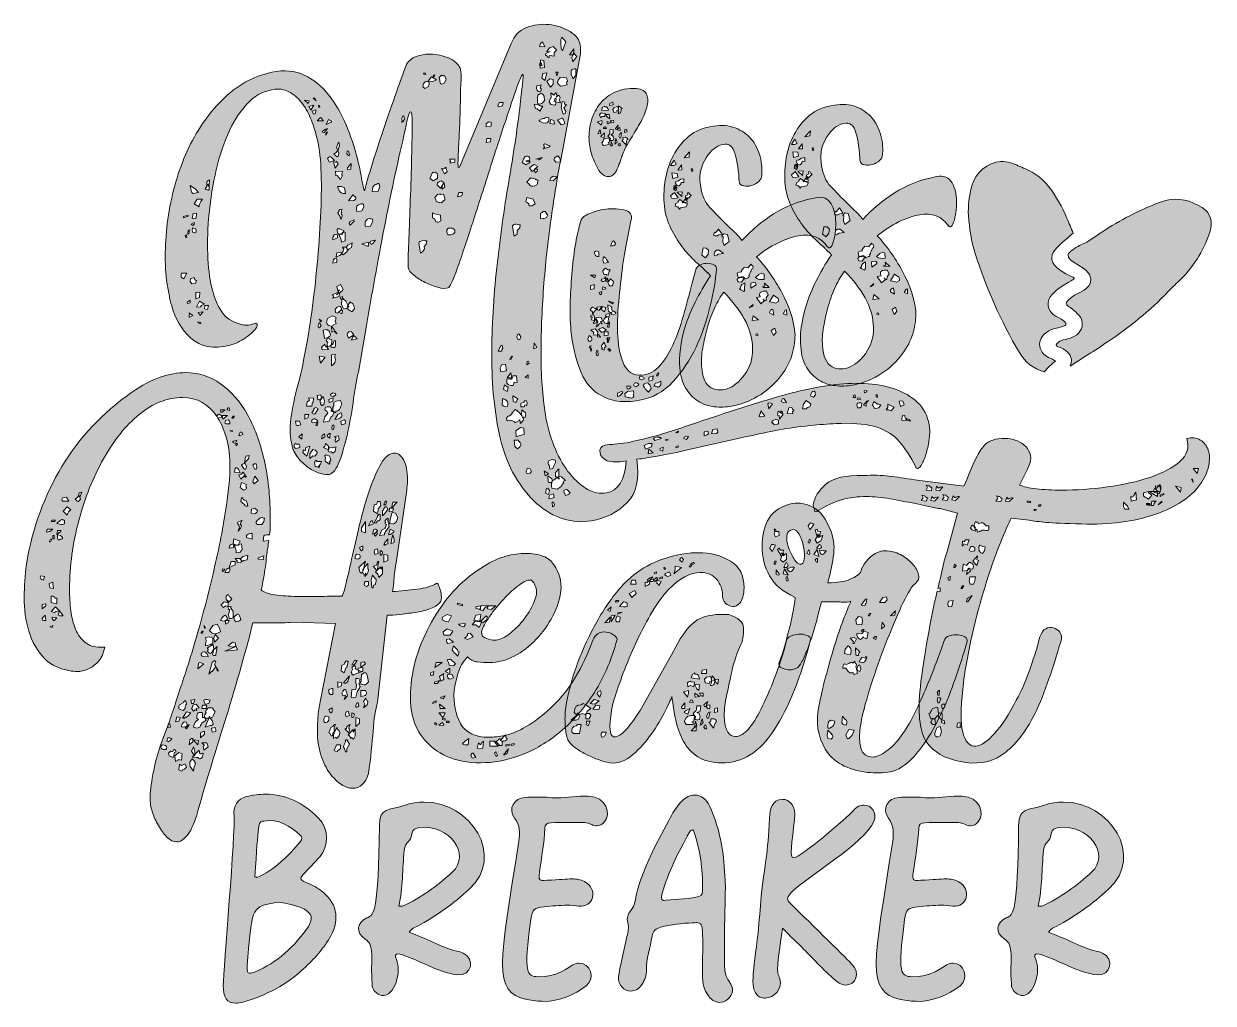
# Model space of a CAD drawing. Header units: inches. Extents: x 148 to 933, y -863 to -217.
import ezdxf

# ---------------------------------------------------------------- set-up
doc = ezdxf.new("R2010")
doc.units = ezdxf.units.IN
doc.header["$MEASUREMENT"] = 0
doc.layers.add('Layer 1', color=7, linetype='Continuous')

# ---------------------------------------------------------------- blocks, each defined once
blk = doc.blocks.new('block 3')
at = {"layer": 'Layer 1', "true_color": 0xce0100}
h = blk.add_hatch(color=12, dxfattribs=at)
h.dxf.hatch_style = 2
edge = h.paths.add_edge_path()
edge.add_spline(control_points=[(245.06, -680.72), (245.06, -680.72), (244.64, -678.61), (244.64, -678.61), (244.64, -678.61), (243.79, -678.61), (243.79, -678.61), (246.6, -670.19), (249.97, -660.01), (253.91, -648.07), (257.84, -636.13), (261.7, -623.28), (265.49, -609.52), (269.28, -595.76), (272.79, -581.5), (276.02, -566.76), (279.25, -552.01), (281.71, -537.47), (283.4, -523.15), (283.67, -520.9), (283.88, -518.66), (284.03, -516.41), (284.17, -514.16), (284.24, -511.92), (284.24, -509.67), (284.24, -502.37), (283.53, -496.05), (282.13, -490.71), (280.72, -485.38), (278.76, -480.74), (276.23, -476.81), (276.23, -476.81), (279.18, -475.96), (279.18, -475.96), (278.06, -474.84), (277.22, -474.28), (276.66, -474.28), (276.37, -474.28), (276.23, -474.56), (276.23, -475.12), (276.23, -475.12), (275.81, -474.7), (275.81, -474.7), (275.81, -474.7), (275.81, -475.96), (275.81, -475.96), (270.19, -467.54), (262.61, -463.32), (253.06, -463.32), (242.95, -463.32), (233.4, -467.05), (224.41, -474.49), (215.42, -481.93), (207.56, -491.7), (200.82, -503.77), (194.08, -515.85), (188.67, -529.4), (184.6, -544.43), (180.52, -559.46), (178.49, -574.55), (178.49, -589.72), (178.49, -594.77), (178.77, -599.55), (179.33, -604.04), (179.89, -608.54), (180.95, -612.61), (182.49, -616.26), (184.03, -619.91), (186.14, -622.79), (188.81, -624.9), (191.48, -627), (194.78, -628.06), (198.71, -628.06), (198.71, -628.06), (201.66, -628.06), (201.66, -628.06), (200.82, -632.27), (199.35, -635.5), (197.24, -637.75), (195.13, -640), (192.88, -641.61), (190.5, -642.59), (188.11, -643.58), (185.86, -644.07), (183.76, -644.07), (181.65, -644.07), (180.03, -643.93), (178.91, -643.64), (170.76, -642.24), (164.51, -638.87), (160.16, -633.53), (155.81, -628.2), (152.72, -621.95), (150.89, -614.79), (149.06, -607.62), (148.29, -600.18), (148.58, -592.45), (148.85, -584.73), (149.42, -577.92), (150.26, -572.02), (154.19, -548.99), (161.91, -527.93), (173.43, -508.83), (184.95, -489.73), (200.25, -473.44), (219.36, -459.95), (226.1, -455.18), (232.42, -451.81), (238.32, -449.84), (244.21, -447.88), (249.83, -446.89), (255.17, -446.89), (263.6, -446.89), (271.24, -449.35), (278.13, -454.27), (285.01, -459.18), (290.84, -465.85), (295.62, -474.28), (300.39, -482.7), (304.11, -492.68), (306.78, -504.19), (309.45, -515.71), (310.78, -528.07), (310.78, -541.27), (310.78, -543.52), (310.78, -545.62), (310.78, -547.58), (310.78, -549.55), (310.64, -551.66), (310.36, -553.9), (310.36, -553.9), (309.52, -553.9), (309.52, -553.9), (308.11, -553.9), (307.13, -554.05), (306.57, -554.33), (306.57, -554.33), (306.15, -558.12), (306.15, -558.12), (306.15, -558.12), (309.94, -557.7), (309.94, -557.7), (309.37, -561.07), (308.95, -563.95), (308.68, -566.33), (308.39, -568.72), (308.11, -571.04), (307.83, -573.29), (307.55, -575.54), (307.2, -577.99), (306.78, -580.66), (306.36, -583.33), (305.73, -586.49), (304.88, -590.14), (306.57, -591.82), (309.58, -592.95), (313.94, -593.51), (318.29, -594.08), (323.14, -594.42), (328.48, -594.56), (333.81, -594.71), (339.15, -594.71), (344.49, -594.56), (349.82, -594.42), (354.32, -594.35), (357.97, -594.35), (358.53, -594.35), (359.37, -592.03), (360.5, -587.4), (361.62, -582.76), (362.95, -576.94), (364.5, -569.92), (366.04, -562.9), (367.8, -555.31), (369.77, -547.16), (371.73, -539.02), (373.91, -531.44), (376.3, -524.41), (378.68, -517.4), (381.21, -511.56), (383.88, -506.93), (386.55, -502.29), (389.57, -499.98), (392.94, -499.98), (395.18, -499.98), (397.15, -501.52), (398.84, -504.61), (400.52, -507.71), (401.37, -512.06), (401.37, -517.67), (401.37, -518.8), (401.29, -519.92), (401.15, -521.04), (401.01, -522.17), (400.94, -523.29), (400.94, -524.41), (400.94, -524.41), (393.78, -572.44), (393.78, -572.44), (392.94, -577.78), (392.45, -582), (392.31, -585.08), (392.16, -588.18), (391.81, -590.28), (391.25, -591.4), (396.87, -590.84), (402.35, -590.28), (407.68, -589.72), (413.02, -589.16), (417.23, -587.89), (420.32, -585.93), (420.88, -585.65), (421.38, -586), (421.8, -586.98), (422.22, -587.97), (422.64, -589.16), (423.06, -590.56), (423.48, -591.97), (423.69, -593.37), (423.69, -594.77), (423.69, -596.18), (423.55, -597.16), (423.27, -597.72), (422.43, -599.41), (420.53, -600.88), (417.59, -602.14), (414.64, -603.41), (411.33, -604.32), (407.68, -604.88), (404.03, -605.45), (400.38, -605.94), (396.73, -606.36), (393.08, -606.78), (390.13, -606.99), (387.88, -606.99), (387.88, -606.99), (381.56, -664.29), (381.56, -664.29), (380.15, -669.07), (379.17, -675.45), (378.61, -683.46), (378.05, -691.46), (377.07, -700.81), (375.66, -711.48), (373.7, -717.93), (370.19, -721.17), (365.13, -721.17), (362.88, -721.17), (360.43, -720.32), (357.76, -718.64), (355.09, -716.95), (352.56, -714.49), (350.18, -711.27), (347.79, -708.04), (345.82, -704.04), (344.28, -699.26), (342.73, -694.49), (341.96, -689.15), (341.96, -683.25), (341.96, -680.16), (342.1, -676.79), (342.38, -673.14), (342.66, -669.49), (343.22, -666.12), (344.07, -663.03), (344.07, -663.03), (353.76, -612.47), (353.76, -612.47), (353.76, -612.47), (325.53, -611.62), (325.53, -611.62), (321.32, -611.91), (317.03, -612.05), (312.68, -612.05), (308.32, -612.05), (303.9, -612.05), (299.41, -612.05), (293.79, -633.95), (287.54, -655.86), (280.66, -677.77), (273.77, -699.68), (267.66, -720.04), (262.33, -738.86), (260.36, -745.32), (258.18, -749.88), (255.8, -752.55), (253.41, -755.22), (251.23, -756.56), (249.27, -756.56), (247.02, -756.56), (244.85, -755.5), (242.74, -753.4), (240.63, -751.29), (238.74, -748.76), (237.05, -745.81), (235.37, -742.86), (234.03, -739.77), (233.05, -736.54), (232.06, -733.31), (231.58, -730.43), (231.58, -727.91), (231.58, -723.97), (232.21, -718.64), (233.47, -711.9), (234.74, -705.16), (236.35, -698.98), (238.32, -693.36), (238.32, -693.36), (243.79, -678.61), (243.79, -678.61), (243.79, -678.61), (243.37, -681.14), (243.37, -681.14), (243.37, -681.14), (245.06, -680.72), (245.06, -680.72)], knot_values=[0, 0, 0, 0, 1, 1, 1, 2, 2, 2, 3, 3, 3, 4, 4, 4, 5, 5, 5, 6, 6, 6, 7, 7, 7, 8, 8, 8, 9, 9, 9, 10, 10, 10, 11, 11, 11, 12, 12, 12, 13, 13, 13, 14, 14, 14, 15, 15, 15, 16, 16, 16, 17, 17, 17, 18, 18, 18, 19, 19, 19, 20, 20, 20, 21, 21, 21, 22, 22, 22, 23, 23, 23, 24, 24, 24, 25, 25, 25, 26, 26, 26, 27, 27, 27, 28, 28, 28, 29, 29, 29, 30, 30, 30, 31, 31, 31, 32, 32, 32, 33, 33, 33, 34, 34, 34, 35, 35, 35, 36, 36, 36, 37, 37, 37, 38, 38, 38, 39, 39, 39, 40, 40, 40, 41, 41, 41, 42, 42, 42, 43, 43, 43, 44, 44, 44, 45, 45, 45, 46, 46, 46, 47, 47, 47, 48, 48, 48, 49, 49, 49, 50, 50, 50, 51, 51, 51, 52, 52, 52, 53, 53, 53, 54, 54, 54, 55, 55, 55, 56, 56, 56, 57, 57, 57, 58, 58, 58, 59, 59, 59, 60, 60, 60, 61, 61, 61, 62, 62, 62, 63, 63, 63, 64, 64, 64, 65, 65, 65, 66, 66, 66, 67, 67, 67, 68, 68, 68, 69, 69, 69, 70, 70, 70, 71, 71, 71, 72, 72, 72, 73, 73, 73, 74, 74, 74, 75, 75, 75, 76, 76, 76, 77, 77, 77, 78, 78, 78, 79, 79, 79, 80, 80, 80, 81, 81, 81, 82, 82, 82, 83, 83, 83, 84, 84, 84, 85, 85, 85, 86, 86, 86, 87, 87, 87, 88, 88, 88, 89, 89, 89, 90, 90, 90, 91, 91, 91, 92, 92, 92, 93, 93, 93, 94, 94, 94, 95, 95, 95, 96, 96, 96, 97, 97, 97, 98, 98, 98, 99, 99, 99, 100, 100, 100, 101, 101, 101, 102, 102, 102, 103, 103, 103, 104, 104, 104, 105, 105, 105, 105], degree=3, periodic=1)
edge = h.paths.add_edge_path()
edge.add_spline(control_points=[(159.53, -580.87), (159.25, -581.15), (159.11, -581.57), (159.11, -582.13), (159.11, -582.7), (159.81, -583.26), (161.22, -583.82), (161.22, -583.82), (162.06, -581.29), (162.06, -581.29), (162.06, -581.29), (159.53, -580.87), (159.53, -580.87)], knot_values=[0, 0, 0, 0, 1, 1, 1, 2, 2, 2, 3, 3, 3, 4, 4, 4, 4], degree=3, periodic=1)
h.paths.add_polyline_path([(162.9, -599.41), (160.37, -599.83), (160.37, -602.78), (162.9, -600.67)])
edge = h.paths.add_edge_path()
edge.add_spline(control_points=[(162.9, -610.36), (162.9, -610.36), (162.48, -606.99), (162.48, -606.99), (161.07, -608.12), (160.37, -608.96), (160.37, -609.52), (160.37, -610.08), (160.65, -610.36), (161.22, -610.36), (161.22, -610.36), (162.9, -610.36), (162.9, -610.36)], knot_values=[0, 0, 0, 0, 1, 1, 1, 2, 2, 2, 3, 3, 3, 4, 4, 4, 4], degree=3, periodic=1)
h.paths.add_polyline_path([(165.43, -551.8), (167.54, -550.11), (163.74, -550.11), (163.32, -552.22)])
h.paths.add_polyline_path([(166.69, -556.85), (165.85, -556.85), (165.01, -558.54), (165.85, -558.54)])
edge = h.paths.add_edge_path()
edge.add_spline(control_points=[(165.43, -588.87), (165.43, -588.87), (167.96, -589.3), (167.96, -589.3), (167.96, -588.74), (167.88, -588.32), (167.75, -588.03), (167.6, -587.76), (167.54, -587.33), (167.54, -586.77), (167.54, -586.77), (167.54, -585.08), (167.54, -585.08), (167.54, -585.08), (165.01, -585.93), (165.01, -585.93), (165.01, -585.93), (165.43, -588.87), (165.43, -588.87)], knot_values=[0, 0, 0, 0, 1, 1, 1, 2, 2, 2, 3, 3, 3, 4, 4, 4, 5, 5, 5, 6, 6, 6, 6], degree=3, periodic=1)
h.paths.add_polyline_path([(165.43, -614.57), (167.11, -615), (167.54, -613.73)])
h.paths.add_polyline_path([(169.22, -544.21), (166.69, -544.21), (166.27, -545.06), (168.8, -545.06)])
edge = h.paths.add_edge_path()
edge.add_spline(control_points=[(168.8, -595.62), (168.8, -595.62), (168.38, -594.77), (168.38, -594.77), (168.1, -594.5), (167.39, -594.35), (166.27, -594.35), (166.27, -594.35), (166.27, -598.56), (166.27, -598.56), (166.27, -598.56), (170.06, -599.41), (170.06, -599.41), (170.06, -599.41), (170.06, -595.62), (170.06, -595.62), (170.06, -595.62), (168.8, -595.62), (168.8, -595.62)], knot_values=[0, 0, 0, 0, 1, 1, 1, 2, 2, 2, 3, 3, 3, 4, 4, 4, 5, 5, 5, 6, 6, 6, 6], degree=3, periodic=1)
h.paths.add_polyline_path([(169.22, -604.46), (171.75, -604.04), (169.22, -601.51), (166.27, -604.46), (168.8, -605.31)])
h.paths.add_polyline_path([(167.11, -609.1), (167.96, -610.36), (168.8, -610.36), (168.8, -609.94), (170.06, -608.68), (167.11, -608.25)])
h.paths.add_polyline_path([(168.38, -554.33), (167.54, -554.33), (167.54, -556.43), (168.38, -556.43)])
edge = h.paths.add_edge_path()
edge.add_spline(control_points=[(175.12, -544.21), (174.55, -544.21), (174.2, -544.15), (174.07, -544.01), (173.92, -543.87), (173.71, -543.79), (173.43, -543.79), (173.15, -543.79), (172.87, -543.94), (172.59, -544.21), (172.59, -544.21), (170.06, -546.32), (170.06, -546.32), (170.06, -546.32), (173.01, -547.16), (173.01, -547.16), (174.41, -547.16), (175.12, -546.89), (175.12, -546.32), (175.12, -546.32), (175.12, -544.21), (175.12, -544.21)], knot_values=[0, 0, 0, 0, 1, 1, 1, 2, 2, 2, 3, 3, 3, 4, 4, 4, 5, 5, 5, 6, 6, 6, 7, 7, 7, 7], degree=3, periodic=1)
h.paths.add_polyline_path([(171.75, -552.22), (172.17, -552.64), (173.01, -550.96), (170.49, -550.96), (170.06, -553.9)])
edge = h.paths.add_edge_path()
edge.add_spline(control_points=[(173.43, -556.85), (173.71, -556.58), (173.86, -556.29), (173.86, -556.01), (173.86, -555.73), (173.43, -555.17), (172.59, -554.33), (172.59, -554.33), (170.49, -553.9), (170.49, -553.9), (170.49, -553.9), (170.49, -555.59), (170.49, -555.59), (170.49, -556.72), (170.76, -557.27), (171.33, -557.27), (171.6, -557.27), (171.89, -557.14), (172.17, -556.85), (172.17, -556.85), (173.43, -556.85), (173.43, -556.85)], knot_values=[0, 0, 0, 0, 1, 1, 1, 2, 2, 2, 3, 3, 3, 4, 4, 4, 5, 5, 5, 6, 6, 6, 7, 7, 7, 7], degree=3, periodic=1)
h.paths.add_polyline_path([(174.28, -607.41), (171.75, -604.04), (170.91, -606.99), (172.17, -607.41)])
edge = h.paths.add_edge_path()
edge.add_spline(control_points=[(176.38, -529.05), (176.38, -529.05), (173.86, -529.47), (173.86, -529.47), (173.57, -529.75), (173.43, -530.17), (173.43, -530.73), (173.43, -531.3), (173.57, -531.58), (173.86, -531.58), (173.86, -531.58), (178.07, -531.58), (178.07, -531.58), (178.07, -531.58), (176.38, -529.05), (176.38, -529.05)], knot_values=[0, 0, 0, 0, 1, 1, 1, 2, 2, 2, 3, 3, 3, 4, 4, 4, 5, 5, 5, 5], degree=3, periodic=1)
edge = h.paths.add_edge_path()
edge.add_spline(control_points=[(174.28, -538.32), (174.28, -538.32), (176.8, -540.84), (176.8, -540.84), (177.36, -539.16), (178.21, -538.04), (179.33, -537.47), (179.33, -537.47), (176.8, -535.37), (176.8, -535.37), (176.8, -535.37), (174.28, -538.32), (174.28, -538.32)], knot_values=[0, 0, 0, 0, 1, 1, 1, 2, 2, 2, 3, 3, 3, 4, 4, 4, 4], degree=3, periodic=1)
edge = h.paths.add_edge_path()
edge.add_spline(control_points=[(186.49, -525.68), (185.09, -525.96), (184.39, -526.66), (184.39, -527.78), (184.39, -527.78), (184.39, -528.21), (184.39, -528.21), (184.39, -528.49), (184.32, -528.63), (184.18, -528.63), (184.03, -528.63), (183.97, -528.77), (183.97, -529.05), (183.97, -529.05), (182.28, -530.31), (182.28, -530.31), (183.12, -531.44), (183.82, -532), (184.39, -532), (184.66, -531.72), (184.81, -531.44), (184.81, -531.15), (184.81, -531.15), (185.65, -530.31), (185.65, -530.31), (185.65, -530.31), (185.23, -529.05), (185.23, -529.05), (185.23, -529.05), (186.49, -525.68), (186.49, -525.68)], knot_values=[0, 0, 0, 0, 1, 1, 1, 2, 2, 2, 3, 3, 3, 4, 4, 4, 5, 5, 5, 6, 6, 6, 7, 7, 7, 8, 8, 8, 9, 9, 9, 10, 10, 10, 10], degree=3, periodic=1)
h.paths.add_polyline_path([(184.39, -528.21), (185.23, -529.05), (185.23, -528.21)])
edge = h.paths.add_edge_path()
edge.add_spline(control_points=[(239.16, -692.94), (238.88, -693.22), (238.74, -693.64), (238.74, -694.2), (238.74, -694.77), (239.16, -695.19), (240, -695.47), (240, -695.47), (242.11, -695.47), (242.11, -695.47), (242.11, -695.19), (242.17, -694.98), (242.32, -694.83), (242.46, -694.7), (242.53, -694.49), (242.53, -694.2), (242.53, -693.08), (241.54, -692.52), (239.58, -692.52), (239.58, -692.52), (239.16, -692.94), (239.16, -692.94)], knot_values=[0, 0, 0, 0, 1, 1, 1, 2, 2, 2, 3, 3, 3, 4, 4, 4, 5, 5, 5, 6, 6, 6, 7, 7, 7, 7], degree=3, periodic=1)
edge = h.paths.add_edge_path()
edge.add_spline(control_points=[(243.79, -690.41), (243.79, -690.41), (245.9, -688.73), (245.9, -688.73), (245.33, -688.17), (244.77, -687.88), (244.21, -687.88), (244.21, -687.88), (243.37, -687.88), (243.37, -687.88), (243.37, -687.88), (242.53, -689.99), (242.53, -689.99), (242.53, -689.99), (243.79, -690.41), (243.79, -690.41)], knot_values=[0, 0, 0, 0, 1, 1, 1, 2, 2, 2, 3, 3, 3, 4, 4, 4, 5, 5, 5, 5], degree=3, periodic=1)
edge = h.paths.add_edge_path()
edge.add_spline(control_points=[(246.74, -700.94), (246.74, -700.67), (246.88, -700.17), (247.16, -699.47), (247.44, -698.77), (247.59, -698.14), (247.59, -697.57), (247.59, -697.57), (248.85, -697.15), (248.85, -697.15), (248.85, -697.15), (248.01, -695.47), (248.01, -695.47), (248.01, -695.47), (247.16, -695.47), (247.16, -695.47), (247.16, -695.47), (246.32, -697.15), (246.32, -697.15), (246.32, -697.15), (245.06, -696.73), (245.06, -696.73), (245.06, -696.73), (243.79, -697.99), (243.79, -697.99), (243.79, -697.99), (244.21, -699.68), (244.21, -699.68), (244.21, -699.68), (246.74, -700.94), (246.74, -700.94)], knot_values=[0, 0, 0, 0, 1, 1, 1, 2, 2, 2, 3, 3, 3, 4, 4, 4, 5, 5, 5, 6, 6, 6, 7, 7, 7, 8, 8, 8, 9, 9, 9, 10, 10, 10, 10], degree=3, periodic=1)
edge = h.paths.add_edge_path()
edge.add_spline(control_points=[(250.11, -702.21), (250.11, -702.21), (252.22, -702.63), (252.22, -702.63), (252.22, -702.07), (252.29, -701.72), (252.43, -701.57), (252.57, -701.44), (252.64, -700.38), (252.64, -698.42), (252.64, -698.42), (250.54, -697.57), (250.54, -697.57), (250.54, -697.57), (248.01, -699.68), (248.01, -699.68), (248.01, -699.68), (248.43, -703.47), (248.43, -703.47), (248.43, -703.47), (250.11, -702.63), (250.11, -702.63), (250.11, -702.63), (250.11, -702.21), (250.11, -702.21)], knot_values=[0, 0, 0, 0, 1, 1, 1, 2, 2, 2, 3, 3, 3, 4, 4, 4, 5, 5, 5, 6, 6, 6, 7, 7, 7, 8, 8, 8, 8], degree=3, periodic=1)
h.paths.add_polyline_path([(251.38, -674.4), (249.27, -673.98), (248.43, -677.35), (250.54, -676.93)])
edge = h.paths.add_edge_path()
edge.add_spline(control_points=[(254.75, -668.5), (254.75, -667.1), (255.02, -666.12), (255.59, -665.55), (255.59, -665.55), (255.17, -663.45), (255.17, -663.45), (255.17, -663.45), (254.33, -663.45), (254.33, -663.45), (254.33, -663.73), (254.18, -663.94), (253.91, -664.08), (253.62, -664.22), (253.48, -664.43), (253.48, -664.71), (253.48, -664.71), (250.96, -665.98), (250.96, -665.98), (250.67, -666.82), (250.54, -667.52), (250.54, -668.08), (250.54, -668.65), (250.67, -668.92), (250.96, -668.92), (250.96, -668.92), (253.48, -669.77), (253.48, -669.77), (253.48, -669.77), (254.75, -668.5), (254.75, -668.5)], knot_values=[0, 0, 0, 0, 1, 1, 1, 2, 2, 2, 3, 3, 3, 4, 4, 4, 5, 5, 5, 6, 6, 6, 7, 7, 7, 8, 8, 8, 9, 9, 9, 10, 10, 10, 10], degree=3, periodic=1)
edge = h.paths.add_edge_path()
edge.add_spline(control_points=[(255.59, -707.26), (255.59, -707.26), (254.75, -705.16), (254.75, -705.16), (254.46, -705.16), (254.04, -705.3), (253.48, -705.58), (252.92, -705.86), (252.5, -706), (252.22, -706), (252.22, -706), (250.96, -705.16), (250.96, -705.16), (250.96, -705.16), (250.54, -708.95), (250.54, -708.95), (250.54, -708.95), (252.22, -709.79), (252.22, -709.79), (252.78, -709.79), (253.06, -709.51), (253.06, -708.95), (253.06, -708.95), (254.33, -708.53), (254.33, -708.53), (254.33, -708.53), (255.59, -707.26), (255.59, -707.26)], knot_values=[0, 0, 0, 0, 1, 1, 1, 2, 2, 2, 3, 3, 3, 4, 4, 4, 5, 5, 5, 6, 6, 6, 7, 7, 7, 8, 8, 8, 9, 9, 9, 9], degree=3, periodic=1)
edge = h.paths.add_edge_path()
edge.add_spline(control_points=[(257.28, -679.04), (257.28, -679.04), (256.01, -679.88), (256.01, -679.88), (256.01, -679.88), (256.01, -679.46), (256.01, -679.46), (256.01, -678.06), (255.59, -677.35), (254.75, -677.35), (254.18, -677.35), (253.62, -677.7), (253.06, -678.4), (252.5, -679.11), (252.22, -679.74), (252.22, -680.3), (252.22, -680.58), (252.36, -680.72), (252.64, -680.72), (252.64, -680.72), (255.59, -680.3), (255.59, -680.3), (255.59, -680.3), (254.75, -681.14), (254.75, -681.14), (254.75, -681.14), (255.59, -681.98), (255.59, -681.98), (255.59, -681.98), (257.28, -679.04), (257.28, -679.04)], knot_values=[0, 0, 0, 0, 1, 1, 1, 2, 2, 2, 3, 3, 3, 4, 4, 4, 5, 5, 5, 6, 6, 6, 7, 7, 7, 8, 8, 8, 9, 9, 9, 10, 10, 10, 10], degree=3, periodic=1)
edge = h.paths.add_edge_path()
edge.add_spline(control_points=[(254.33, -674.82), (254.6, -674.26), (254.89, -674.05), (255.17, -674.19), (255.45, -674.33), (255.87, -674.13), (256.43, -673.56), (256.43, -673.56), (258.54, -671.45), (258.54, -671.45), (258.54, -671.45), (255.59, -670.61), (255.59, -670.61), (255.59, -670.61), (253.06, -674.82), (253.06, -674.82), (253.06, -674.82), (254.33, -674.82), (254.33, -674.82)], knot_values=[0, 0, 0, 0, 1, 1, 1, 2, 2, 2, 3, 3, 3, 4, 4, 4, 5, 5, 5, 6, 6, 6, 6], degree=3, periodic=1)
h.paths.add_polyline_path([(256.43, -680.3), (256.01, -679.88), (255.59, -680.3)])
h.paths.add_polyline_path([(257.7, -689.15), (257.28, -692.52), (259.8, -690.41), (259.8, -688.3), (258.96, -688.3)])
edge = h.paths.add_edge_path()
edge.add_spline(control_points=[(260.65, -706.84), (260.65, -706.84), (261.49, -705.16), (261.49, -705.16), (261.49, -704.88), (261.42, -704.67), (261.28, -704.52), (261.13, -704.39), (261.07, -704.18), (261.07, -703.89), (261.07, -703.89), (261.07, -703.47), (261.07, -703.47), (261.07, -703.47), (259.38, -701.79), (259.38, -701.79), (259.38, -701.79), (257.7, -703.89), (257.7, -703.89), (257.7, -705.58), (257.84, -706.57), (258.12, -706.84), (258.12, -706.84), (260.23, -709.79), (260.23, -709.79), (260.23, -709.79), (260.65, -706.84), (260.65, -706.84)], knot_values=[0, 0, 0, 0, 1, 1, 1, 2, 2, 2, 3, 3, 3, 4, 4, 4, 5, 5, 5, 6, 6, 6, 7, 7, 7, 8, 8, 8, 9, 9, 9, 9], degree=3, periodic=1)
h.paths.add_polyline_path([(260.23, -665.13), (261.07, -662.6), (258.54, -663.03), (258.96, -665.13)])
edge = h.paths.add_edge_path()
edge.add_spline(control_points=[(261.07, -669.35), (261.07, -669.35), (262.33, -669.77), (262.33, -669.77), (262.33, -669.49), (262.26, -669.28), (262.12, -669.13), (261.98, -669), (261.91, -668.79), (261.91, -668.5), (261.91, -668.5), (264.02, -668.08), (264.02, -668.08), (264.02, -668.08), (261.91, -665.55), (261.91, -665.55), (261.91, -665.55), (259.8, -666.4), (259.8, -666.4), (259.8, -667.24), (259.52, -667.94), (258.96, -668.5), (258.96, -668.5), (260.23, -670.19), (260.23, -670.19), (260.23, -670.19), (261.07, -669.35), (261.07, -669.35)], knot_values=[0, 0, 0, 0, 1, 1, 1, 2, 2, 2, 3, 3, 3, 4, 4, 4, 5, 5, 5, 6, 6, 6, 7, 7, 7, 8, 8, 8, 9, 9, 9, 9], degree=3, periodic=1)
edge = h.paths.add_edge_path()
edge.add_spline(control_points=[(260.23, -693.78), (260.23, -693.78), (258.96, -696.73), (258.96, -696.73), (258.96, -696.73), (260.65, -699.26), (260.65, -699.26), (260.65, -699.26), (259.38, -700.52), (259.38, -700.52), (259.38, -700.52), (261.91, -700.94), (261.91, -700.94), (261.91, -700.94), (262.75, -700.52), (262.75, -700.52), (262.75, -700.52), (263.17, -701.36), (263.17, -701.36), (263.17, -701.36), (263.6, -700.94), (263.6, -700.94), (263.6, -701.51), (263.87, -701.79), (264.44, -701.79), (264.71, -701.79), (265.28, -701.36), (266.12, -700.52), (266.12, -700.52), (266.54, -697.99), (266.54, -697.99), (266.26, -697.99), (265.98, -698.07), (265.7, -698.2), (265.42, -698.35), (265, -698.42), (264.44, -698.42), (264.44, -698.42), (264.02, -695.89), (264.02, -695.89), (264.02, -695.89), (261.07, -698.84), (261.07, -698.84), (261.07, -698.84), (261.07, -696.73), (261.07, -696.73), (261.07, -696.73), (260.23, -693.78), (260.23, -693.78)], knot_values=[0, 0, 0, 0, 1, 1, 1, 2, 2, 2, 3, 3, 3, 4, 4, 4, 5, 5, 5, 6, 6, 6, 7, 7, 7, 8, 8, 8, 9, 9, 9, 10, 10, 10, 11, 11, 11, 12, 12, 12, 13, 13, 13, 14, 14, 14, 15, 15, 15, 16, 16, 16, 16], degree=3, periodic=1)
edge = h.paths.add_edge_path()
edge.add_spline(control_points=[(263.6, -675.67), (263.6, -675.67), (261.91, -676.93), (261.91, -676.93), (261.07, -678.06), (260.5, -679.32), (260.23, -680.72), (260.23, -680.72), (262.33, -681.56), (262.33, -681.56), (262.33, -681.56), (264.44, -680.72), (264.44, -680.72), (264.44, -680.44), (264.58, -680.09), (264.86, -679.67), (265.14, -679.25), (265.42, -678.76), (265.7, -678.19), (265.7, -678.19), (268.65, -676.09), (268.65, -676.09), (268.65, -676.09), (267.39, -674.4), (267.39, -674.4), (267.39, -674.4), (266.12, -674.4), (266.12, -674.4), (266.12, -674.4), (266.12, -671.45), (266.12, -671.45), (265.84, -671.45), (265.7, -671.39), (265.7, -671.24), (265.7, -671.1), (265.42, -671.03), (264.86, -671.03), (263.45, -671.03), (262.68, -671.6), (262.54, -672.72), (262.4, -673.84), (262.33, -674.55), (262.33, -674.82), (262.33, -674.82), (263.6, -675.67), (263.6, -675.67)], knot_values=[0, 0, 0, 0, 1, 1, 1, 2, 2, 2, 3, 3, 3, 4, 4, 4, 5, 5, 5, 6, 6, 6, 7, 7, 7, 8, 8, 8, 9, 9, 9, 10, 10, 10, 11, 11, 11, 12, 12, 12, 13, 13, 13, 14, 14, 14, 15, 15, 15, 15], degree=3, periodic=1)
h.paths.add_polyline_path([(263.17, -692.52), (263.6, -689.57), (260.23, -689.15)])
h.paths.add_polyline_path([(261.07, -699.68), (261.07, -698.84), (260.65, -699.26)])
h.paths.add_polyline_path([(263.6, -638.59), (263.17, -642.38), (266.97, -639.01), (264.44, -638.17)])
h.paths.add_polyline_path([(264.86, -684.51), (264.86, -687.88), (267.39, -685.36), (267.39, -683.67), (266.54, -683.67)])
edge = h.paths.add_edge_path()
edge.add_spline(control_points=[(266.54, -617.52), (266.54, -617.52), (265.7, -617.52), (265.7, -617.52), (265.7, -617.81), (265.63, -618.02), (265.49, -618.16), (265.35, -618.3), (265.28, -618.51), (265.28, -618.79), (265.28, -618.79), (266.12, -618.79), (266.12, -618.79), (266.12, -618.79), (266.54, -617.52), (266.54, -617.52)], knot_values=[0, 0, 0, 0, 1, 1, 1, 2, 2, 2, 3, 3, 3, 4, 4, 4, 5, 5, 5, 5], degree=3, periodic=1)
edge = h.paths.add_edge_path()
edge.add_spline(control_points=[(268.65, -632.27), (268.65, -632.27), (268.65, -631.43), (268.65, -631.43), (268.08, -631.43), (267.74, -631.36), (267.6, -631.22), (267.45, -631.08), (267.24, -631), (266.97, -631), (266.12, -631), (265.7, -631.29), (265.7, -631.85), (265.7, -631.85), (265.7, -632.27), (265.7, -632.27), (265.7, -632.27), (265.28, -632.69), (265.28, -632.69), (265.28, -632.97), (265.35, -633.19), (265.49, -633.32), (265.63, -633.47), (265.7, -633.68), (265.7, -633.95), (265.7, -633.95), (269.92, -634.38), (269.92, -634.38), (269.92, -634.38), (269.49, -632.69), (269.49, -632.69), (269.49, -632.69), (268.65, -632.27), (268.65, -632.27)], knot_values=[0, 0, 0, 0, 1, 1, 1, 2, 2, 2, 3, 3, 3, 4, 4, 4, 5, 5, 5, 6, 6, 6, 7, 7, 7, 8, 8, 8, 9, 9, 9, 10, 10, 10, 11, 11, 11, 11], degree=3, periodic=1)
h.paths.add_polyline_path([(265.7, -668.5), (268.65, -668.5), (269.07, -666.4), (266.12, -666.4)])
h.paths.add_polyline_path([(266.97, -695.89), (269.92, -693.78), (269.07, -691.25), (265.7, -691.25), (267.39, -692.94), (266.54, -693.36)])
h.paths.add_polyline_path([(266.97, -613.73), (267.39, -615.42), (268.23, -615.42)])
edge = h.paths.add_edge_path()
edge.add_spline(control_points=[(269.07, -662.6), (267.66, -662.6), (266.97, -662.89), (266.97, -663.45), (266.97, -663.45), (267.81, -665.55), (267.81, -665.55), (267.81, -665.55), (270.34, -665.13), (270.34, -665.13), (270.34, -665.13), (271.18, -663.03), (271.18, -663.03), (271.18, -663.03), (269.07, -662.6), (269.07, -662.6)], knot_values=[0, 0, 0, 0, 1, 1, 1, 2, 2, 2, 3, 3, 3, 4, 4, 4, 5, 5, 5, 5], degree=3, periodic=1)
edge = h.paths.add_edge_path()
edge.add_spline(control_points=[(272.44, -676.51), (272.44, -676.51), (271.18, -674.82), (271.18, -674.82), (272.3, -674.82), (273.14, -673.98), (273.71, -672.29), (273.71, -672.29), (274.55, -670.61), (274.55, -670.61), (274.55, -670.61), (272.44, -668.08), (272.44, -668.08), (272.44, -668.08), (269.92, -668.08), (269.92, -668.08), (268.79, -669.21), (268.23, -670.05), (268.23, -670.61), (268.23, -670.89), (268.3, -671.03), (268.44, -671.03), (268.58, -671.03), (268.65, -671.18), (268.65, -671.45), (267.81, -672.29), (267.39, -673.14), (267.39, -673.98), (267.39, -674.26), (267.45, -674.4), (267.6, -674.4), (267.74, -674.4), (267.81, -674.55), (267.81, -674.82), (267.81, -674.82), (270.34, -674.82), (270.34, -674.82), (270.34, -674.82), (267.81, -680.72), (267.81, -680.72), (270.05, -680.16), (271.46, -679.81), (272.02, -679.67), (272.58, -679.53), (273, -679.18), (273.29, -678.61), (273.29, -678.61), (272.44, -676.51), (272.44, -676.51)], knot_values=[0, 0, 0, 0, 1, 1, 1, 2, 2, 2, 3, 3, 3, 4, 4, 4, 5, 5, 5, 6, 6, 6, 7, 7, 7, 8, 8, 8, 9, 9, 9, 10, 10, 10, 11, 11, 11, 12, 12, 12, 13, 13, 13, 14, 14, 14, 15, 15, 15, 16, 16, 16, 16], degree=3, periodic=1)
edge = h.paths.add_edge_path()
edge.add_spline(control_points=[(268.23, -627.21), (270.19, -626.65), (271.39, -626.31), (271.81, -626.16), (272.23, -626.02), (272.58, -625.81), (272.86, -625.53), (272.86, -625.53), (272.86, -622.16), (272.86, -622.16), (272.86, -622.16), (270.76, -621.31), (270.76, -621.31), (270.76, -621.31), (268.23, -621.74), (268.23, -621.74), (268.23, -622.3), (268.3, -622.72), (268.44, -623), (268.58, -623.28), (268.65, -623.57), (268.65, -623.84), (268.37, -624.41), (268.23, -625.11), (268.23, -625.95), (268.23, -625.95), (268.23, -627.21), (268.23, -627.21)], knot_values=[0, 0, 0, 0, 1, 1, 1, 2, 2, 2, 3, 3, 3, 4, 4, 4, 5, 5, 5, 6, 6, 6, 7, 7, 7, 8, 8, 8, 9, 9, 9, 9], degree=3, periodic=1)
edge = h.paths.add_edge_path()
edge.add_spline(control_points=[(269.49, -628.48), (269.49, -628.76), (269.56, -628.97), (269.7, -629.11), (269.84, -629.26), (269.92, -629.46), (269.92, -629.74), (269.92, -630.02), (269.84, -630.16), (269.7, -630.16), (269.56, -630.16), (269.49, -630.31), (269.49, -630.58), (269.49, -631.43), (270.19, -631.99), (271.6, -632.27), (271.6, -631.99), (271.88, -631.57), (272.44, -631), (272.44, -631), (273.71, -629.32), (273.71, -629.32), (273.71, -629.32), (273.29, -626.37), (273.29, -626.37), (273.29, -626.37), (269.49, -628.48), (269.49, -628.48)], knot_values=[0, 0, 0, 0, 1, 1, 1, 2, 2, 2, 3, 3, 3, 4, 4, 4, 5, 5, 5, 6, 6, 6, 7, 7, 7, 8, 8, 8, 9, 9, 9, 9], degree=3, periodic=1)
edge = h.paths.add_edge_path()
edge.add_spline(control_points=[(274.13, -639.43), (274.13, -639.43), (274.97, -637.75), (274.97, -637.75), (274.97, -637.75), (274.13, -636.9), (274.13, -636.9), (274.13, -636.9), (272.44, -638.17), (272.44, -638.17), (272.44, -638.17), (270.34, -645.75), (270.34, -645.75), (271.18, -644.91), (271.67, -644.42), (271.81, -644.28), (271.95, -644.14), (272.16, -644.07), (272.44, -644.07), (272.44, -644.07), (274.97, -640.69), (274.97, -640.69), (274.97, -640.69), (274.13, -639.43), (274.13, -639.43)], knot_values=[0, 0, 0, 0, 1, 1, 1, 2, 2, 2, 3, 3, 3, 4, 4, 4, 5, 5, 5, 6, 6, 6, 7, 7, 7, 8, 8, 8, 8], degree=3, periodic=1)
h.paths.add_polyline_path([(271.18, -674.82), (270.76, -673.56), (270.34, -674.82)])
h.paths.add_polyline_path([(275.81, -612.89), (272.86, -613.73), (270.76, -617.1), (272.44, -618.79), (274.97, -619.21), (277.92, -617.94), (277.5, -615.84)])
edge = h.paths.add_edge_path()
edge.add_spline(control_points=[(274.55, -681.14), (274.55, -681.14), (272.02, -681.56), (272.02, -681.56), (272.02, -681.56), (272.44, -684.09), (272.44, -684.09), (272.44, -684.09), (274.97, -683.67), (274.97, -683.67), (274.97, -682.55), (274.83, -681.85), (274.55, -681.56), (274.55, -681.56), (274.55, -681.14), (274.55, -681.14)], knot_values=[0, 0, 0, 0, 1, 1, 1, 2, 2, 2, 3, 3, 3, 4, 4, 4, 5, 5, 5, 5], degree=3, periodic=1)
edge = h.paths.add_edge_path()
edge.add_spline(control_points=[(275.81, -627.63), (275.81, -627.63), (273.71, -629.74), (273.71, -629.74), (273.71, -629.74), (272.86, -632.27), (272.86, -632.27), (272.86, -633.11), (273.14, -633.53), (273.71, -633.53), (274.27, -633.53), (274.69, -633.39), (274.97, -633.11), (274.97, -633.11), (275.81, -627.63), (275.81, -627.63)], knot_values=[0, 0, 0, 0, 1, 1, 1, 2, 2, 2, 3, 3, 3, 4, 4, 4, 5, 5, 5, 5], degree=3, periodic=1)
h.paths.add_polyline_path([(274.55, -619.63), (273.71, -622.16), (274.13, -624.69), (276.66, -622.16)])
h.paths.add_polyline_path([(275.39, -641.12), (275.81, -643.64), (276.66, -643.64)])
edge = h.paths.add_edge_path()
edge.add_spline(control_points=[(276.23, -476.81), (276.23, -476.53), (276.09, -476.25), (275.81, -475.96), (275.81, -475.96), (276.23, -476.81), (276.23, -476.81)], knot_values=[0, 0, 0, 0, 1, 1, 1, 2, 2, 2, 2], degree=3, periodic=1)
h.paths.add_polyline_path([(280.87, -471.33), (277.92, -471.33), (278.34, -473.01), (279.18, -473.01)])
edge = h.paths.add_edge_path()
edge.add_spline(control_points=[(283.82, -610.36), (283.82, -610.36), (281.29, -610.36), (281.29, -610.36), (281.29, -610.36), (282.55, -609.52), (282.55, -609.52), (282.55, -608.68), (282.13, -607.83), (281.29, -606.99), (280.45, -606.99), (279.32, -608.12), (277.92, -610.36), (277.92, -610.36), (280.45, -610.78), (280.45, -610.78), (280.45, -610.78), (281.29, -610.36), (281.29, -610.36), (281.29, -610.36), (281.29, -612.89), (281.29, -612.89), (281.29, -612.89), (282.98, -612.05), (282.98, -612.05), (282.98, -612.05), (283.82, -610.36), (283.82, -610.36)], knot_values=[0, 0, 0, 0, 1, 1, 1, 2, 2, 2, 3, 3, 3, 4, 4, 4, 5, 5, 5, 6, 6, 6, 7, 7, 7, 8, 8, 8, 9, 9, 9, 9], degree=3, periodic=1)
edge = h.paths.add_edge_path()
edge.add_spline(control_points=[(280.45, -598.14), (280.45, -598.14), (278.34, -600.25), (278.34, -600.25), (278.34, -600.25), (279.18, -600.67), (279.18, -600.67), (279.18, -600.67), (279.18, -601.51), (279.18, -601.51), (279.18, -601.51), (280.03, -601.93), (280.03, -601.93), (280.03, -601.93), (281.29, -600.67), (281.29, -600.67), (281.29, -600.67), (282.98, -601.09), (282.98, -601.09), (282.98, -601.09), (282.98, -598.56), (282.98, -598.56), (283.25, -598.56), (284.09, -597.72), (285.5, -596.04), (285.5, -596.04), (284.24, -594.77), (284.24, -594.77), (284.24, -594.77), (284.24, -595.19), (284.24, -595.19), (284.24, -595.19), (283.4, -593.51), (283.4, -593.51), (283.4, -593.51), (282.55, -593.51), (282.55, -593.51), (282.55, -593.51), (281.71, -594.35), (281.71, -594.35), (281.71, -594.35), (281.71, -596.88), (281.71, -596.88), (281.99, -596.88), (282.2, -596.95), (282.34, -597.09), (282.48, -597.23), (282.69, -597.3), (282.98, -597.3), (282.98, -597.3), (282.13, -598.56), (282.13, -598.56), (282.13, -598.56), (280.45, -598.14), (280.45, -598.14)], knot_values=[0, 0, 0, 0, 1, 1, 1, 2, 2, 2, 3, 3, 3, 4, 4, 4, 5, 5, 5, 6, 6, 6, 7, 7, 7, 8, 8, 8, 9, 9, 9, 10, 10, 10, 11, 11, 11, 12, 12, 12, 13, 13, 13, 14, 14, 14, 15, 15, 15, 16, 16, 16, 17, 17, 17, 18, 18, 18, 18], degree=3, periodic=1)
h.paths.add_polyline_path([(279.6, -477.65), (282.55, -475.12), (279.18, -475.12)])
h.paths.add_polyline_path([(279.6, -576.24), (279.18, -577.92), (280.03, -577.92), (280.87, -576.66)])
edge = h.paths.add_edge_path()
edge.add_spline(control_points=[(281.71, -480.6), (281.71, -480.6), (284.24, -480.6), (284.24, -480.6), (284.24, -479.2), (283.96, -478.35), (283.4, -478.07), (283.4, -478.07), (281.29, -478.49), (281.29, -478.49), (281.29, -478.49), (280.87, -480.18), (280.87, -480.18), (280.87, -480.18), (281.71, -480.6), (281.71, -480.6)], knot_values=[0, 0, 0, 0, 1, 1, 1, 2, 2, 2, 3, 3, 3, 4, 4, 4, 5, 5, 5, 5], degree=3, periodic=1)
edge = h.paths.add_edge_path()
edge.add_spline(control_points=[(284.24, -575.81), (283.67, -575.81), (283.32, -575.89), (283.19, -576.02), (283.04, -576.17), (282.83, -576.24), (282.55, -576.24), (282.55, -576.24), (282.13, -576.24), (282.13, -576.24), (282.13, -576.24), (280.87, -578.76), (280.87, -578.76), (280.87, -578.76), (283.4, -578.76), (283.4, -578.76), (283.96, -578.2), (284.24, -577.64), (284.24, -577.08), (284.24, -577.08), (284.24, -575.81), (284.24, -575.81)], knot_values=[0, 0, 0, 0, 1, 1, 1, 2, 2, 2, 3, 3, 3, 4, 4, 4, 5, 5, 5, 6, 6, 6, 7, 7, 7, 7], degree=3, periodic=1)
h.paths.add_polyline_path([(288.45, -627.63), (280.87, -630.58), (289.29, -629.74)])
h.paths.add_polyline_path([(284.24, -471.75), (283.82, -470.07), (282.98, -470.07), (282.13, -471.33)])
edge = h.paths.add_edge_path()
edge.add_spline(control_points=[(285.08, -601.09), (285.08, -601.09), (282.98, -601.51), (282.98, -601.51), (282.98, -601.51), (283.4, -603.2), (283.4, -603.2), (283.4, -603.2), (284.24, -603.2), (284.24, -603.2), (284.24, -603.2), (283.4, -606.57), (283.4, -606.57), (283.4, -606.57), (283.82, -609.1), (283.82, -609.1), (285.5, -609.1), (286.35, -608.82), (286.35, -608.25), (286.35, -608.25), (286.35, -604.46), (286.35, -604.46), (286.35, -604.46), (284.66, -601.93), (284.66, -601.93), (284.66, -601.93), (285.08, -601.09), (285.08, -601.09)], knot_values=[0, 0, 0, 0, 1, 1, 1, 2, 2, 2, 3, 3, 3, 4, 4, 4, 5, 5, 5, 6, 6, 6, 7, 7, 7, 8, 8, 8, 9, 9, 9, 9], degree=3, periodic=1)
h.paths.add_polyline_path([(285.92, -624.69), (282.98, -627.21), (285.92, -628.06), (288.03, -627.21), (287.61, -625.11)])
edge = h.paths.add_edge_path()
edge.add_spline(control_points=[(286.77, -562.33), (286.77, -562.33), (286.35, -559.8), (286.35, -559.8), (284.94, -560.37), (284.17, -560.86), (284.03, -561.28), (283.88, -561.7), (283.82, -562.19), (283.82, -562.75), (283.82, -562.75), (286.77, -562.33), (286.77, -562.33)], knot_values=[0, 0, 0, 0, 1, 1, 1, 2, 2, 2, 3, 3, 3, 4, 4, 4, 4], degree=3, periodic=1)
h.paths.add_polyline_path([(283.82, -575.39), (287.61, -573.71), (287.61, -571.6), (285.08, -571.6)])
h.paths.add_polyline_path([(285.92, -485.65), (285.92, -485.23), (284.24, -485.23)])
h.paths.add_polyline_path([(285.5, -476.81), (286.35, -476.81), (287.19, -475.54), (286.35, -475.54)])
edge = h.paths.add_edge_path()
edge.add_spline(control_points=[(288.45, -492.39), (288.45, -492.39), (288.87, -491.55), (288.87, -491.55), (286.91, -491.83), (285.92, -492.26), (285.92, -492.82), (285.92, -492.82), (287.61, -493.66), (287.61, -493.66), (287.61, -493.66), (288.45, -492.39), (288.45, -492.39)], knot_values=[0, 0, 0, 0, 1, 1, 1, 2, 2, 2, 3, 3, 3, 4, 4, 4, 4], degree=3, periodic=1)
edge = h.paths.add_edge_path()
edge.add_spline(control_points=[(286.77, -556.43), (286.77, -556.43), (286.35, -559.8), (286.35, -559.8), (286.35, -559.8), (288.87, -560.65), (288.87, -560.65), (288.87, -560.65), (287.19, -560.65), (287.19, -560.65), (287.19, -560.65), (288.45, -564.44), (288.45, -564.44), (288.45, -564.44), (288.45, -565.7), (288.45, -565.7), (288.45, -565.7), (290.98, -565.28), (290.98, -565.28), (290.98, -565.28), (292.24, -563.6), (292.24, -563.6), (292.24, -563.6), (291.82, -559.8), (291.82, -559.8), (291.82, -559.8), (290.14, -560.23), (290.14, -560.23), (290.14, -559.95), (290.42, -559.24), (290.98, -558.12), (290.98, -558.12), (286.77, -556.43), (286.77, -556.43)], knot_values=[0, 0, 0, 0, 1, 1, 1, 2, 2, 2, 3, 3, 3, 4, 4, 4, 5, 5, 5, 6, 6, 6, 7, 7, 7, 8, 8, 8, 9, 9, 9, 10, 10, 10, 11, 11, 11, 11], degree=3, periodic=1)
edge = h.paths.add_edge_path()
edge.add_spline(control_points=[(291.4, -609.94), (290.84, -607.69), (290.28, -606.43), (289.72, -606.15), (289.15, -606.15), (288.17, -606.85), (286.77, -608.25), (286.77, -608.25), (287.19, -610.36), (287.19, -610.36), (287.47, -610.36), (287.89, -610.64), (288.45, -611.2), (288.45, -611.2), (290.14, -610.78), (290.14, -610.78), (290.14, -610.78), (291.4, -609.94), (291.4, -609.94)], knot_values=[0, 0, 0, 0, 1, 1, 1, 2, 2, 2, 3, 3, 3, 4, 4, 4, 5, 5, 5, 6, 6, 6, 6], degree=3, periodic=1)
edge = h.paths.add_edge_path()
edge.add_spline(control_points=[(287.19, -512.62), (287.19, -512.62), (290.98, -513.04), (290.98, -513.04), (290.14, -510.79), (289.43, -509.67), (288.87, -509.67), (288.31, -509.67), (287.89, -509.81), (287.61, -510.09), (287.61, -510.09), (287.19, -512.62), (287.19, -512.62)], knot_values=[0, 0, 0, 0, 1, 1, 1, 2, 2, 2, 3, 3, 3, 4, 4, 4, 4], degree=3, periodic=1)
edge = h.paths.add_edge_path()
edge.add_spline(control_points=[(291.4, -569.5), (291.4, -569.5), (291.4, -570.34), (291.4, -570.34), (291.4, -570.34), (290.56, -569.5), (290.56, -569.5), (290.56, -569.5), (287.61, -569.5), (287.61, -569.5), (287.61, -569.5), (289.29, -571.18), (289.29, -571.18), (289.29, -571.18), (288.87, -572.02), (288.87, -572.02), (288.87, -572.02), (291.4, -572.44), (291.4, -572.44), (291.68, -571.88), (291.82, -571.33), (291.82, -570.76), (291.82, -570.76), (292.24, -571.6), (292.24, -571.6), (292.24, -571.6), (293.51, -570.76), (293.51, -570.76), (293.51, -570.76), (295.62, -570.34), (295.62, -570.34), (295.62, -570.34), (296.04, -567.39), (296.04, -567.39), (296.04, -567.39), (292.67, -568.23), (292.67, -568.23), (292.67, -568.23), (291.4, -569.5), (291.4, -569.5)], knot_values=[0, 0, 0, 0, 1, 1, 1, 2, 2, 2, 3, 3, 3, 4, 4, 4, 5, 5, 5, 6, 6, 6, 7, 7, 7, 8, 8, 8, 9, 9, 9, 10, 10, 10, 11, 11, 11, 12, 12, 12, 13, 13, 13, 13], degree=3, periodic=1)
h.paths.add_polyline_path([(288.03, -494.92), (288.87, -494.92), (289.29, -493.66), (288.45, -493.66)])
h.paths.add_polyline_path([(290.14, -560.65), (290.14, -560.23), (288.87, -560.65)])
edge = h.paths.add_edge_path()
edge.add_spline(control_points=[(292.24, -544.21), (290.28, -545.06), (289.29, -545.62), (289.29, -545.9), (289.29, -546.47), (289.51, -546.95), (289.93, -547.38), (290.35, -547.8), (290.56, -548.29), (290.56, -548.85), (290.56, -548.85), (289.72, -551.38), (289.72, -551.38), (291.12, -549.97), (291.82, -548.85), (291.82, -548.01), (291.82, -548.01), (290.98, -546.74), (290.98, -546.74), (290.98, -546.74), (292.24, -544.21), (292.24, -544.21)], knot_values=[0, 0, 0, 0, 1, 1, 1, 2, 2, 2, 3, 3, 3, 4, 4, 4, 5, 5, 5, 6, 6, 6, 7, 7, 7, 7], degree=3, periodic=1)
edge = h.paths.add_edge_path()
edge.add_spline(control_points=[(292.67, -487.76), (292.67, -486.64), (292.1, -486.07), (290.98, -486.07), (290.98, -486.07), (290.14, -488.6), (290.14, -488.6), (290.14, -488.6), (292.67, -487.76), (292.67, -487.76)], knot_values=[0, 0, 0, 0, 1, 1, 1, 2, 2, 2, 3, 3, 3, 3], degree=3, periodic=1)
h.paths.add_polyline_path([(294.77, -515.99), (295.19, -515.14), (293.93, -514.72), (294.35, -514.3), (292.67, -512.62), (291.82, -513.88), (290.14, -514.3), (291.4, -517.25), (293.93, -514.72), (293.93, -515.14)])
edge = h.paths.add_edge_path()
edge.add_spline(control_points=[(290.98, -522.73), (290.98, -522.73), (293.09, -524.41), (293.09, -524.41), (294.49, -524.41), (295.19, -523.85), (295.19, -522.73), (294.91, -522.73), (294.77, -522.45), (294.77, -521.89), (294.77, -521.33), (294.91, -520.9), (295.19, -520.62), (295.19, -520.62), (291.82, -519.36), (291.82, -519.36), (291.82, -519.36), (290.98, -522.73), (290.98, -522.73)], knot_values=[0, 0, 0, 0, 1, 1, 1, 2, 2, 2, 3, 3, 3, 4, 4, 4, 5, 5, 5, 6, 6, 6, 6], degree=3, periodic=1)
edge = h.paths.add_edge_path()
edge.add_spline(control_points=[(294.77, -531.15), (293.93, -531.15), (293.23, -530.88), (292.67, -530.31), (292.67, -530.31), (292.67, -529.47), (292.67, -529.47), (292.67, -529.47), (291.82, -529.47), (291.82, -529.47), (291.82, -529.47), (291.4, -532), (291.4, -532), (293.36, -533.41), (294.28, -534.25), (294.14, -534.52), (294, -534.81), (294.63, -534.95), (296.04, -534.95), (296.04, -534.95), (295.62, -532.84), (295.62, -532.84), (295.62, -532.84), (294.77, -531.15), (294.77, -531.15)], knot_values=[0, 0, 0, 0, 1, 1, 1, 2, 2, 2, 3, 3, 3, 4, 4, 4, 5, 5, 5, 6, 6, 6, 7, 7, 7, 8, 8, 8, 8], degree=3, periodic=1)
edge = h.paths.add_edge_path()
edge.add_spline(control_points=[(291.82, -570.76), (291.82, -570.76), (291.4, -570.34), (291.4, -570.34), (291.4, -570.34), (291.82, -570.76), (291.82, -570.76)], knot_values=[0, 0, 0, 0, 1, 1, 1, 2, 2, 2, 2], degree=3, periodic=1)
edge = h.paths.add_edge_path()
edge.add_spline(control_points=[(293.93, -510.51), (293.93, -510.51), (294.77, -510.51), (294.77, -510.51), (294.77, -510.51), (295.19, -508.83), (295.19, -508.83), (295.19, -508.83), (294.35, -506.72), (294.35, -506.72), (293.23, -506.72), (292.38, -507.14), (291.82, -507.98), (291.82, -507.98), (293.51, -510.09), (293.51, -510.09), (293.51, -510.09), (293.93, -510.51), (293.93, -510.51)], knot_values=[0, 0, 0, 0, 1, 1, 1, 2, 2, 2, 3, 3, 3, 4, 4, 4, 5, 5, 5, 6, 6, 6, 6], degree=3, periodic=1)
h.paths.add_polyline_path([(293.93, -506.3), (296.46, -503.77), (296.88, -501.66), (294.77, -502.08), (294.35, -503.77)])
edge = h.paths.add_edge_path()
edge.add_spline(control_points=[(295.19, -555.59), (295.19, -555.59), (298.99, -556.85), (298.99, -556.85), (298.99, -556.85), (298.99, -553.06), (298.99, -553.06), (297.58, -553.06), (296.67, -553.21), (296.25, -553.48), (295.83, -553.77), (295.47, -554.05), (295.19, -554.33), (295.19, -554.33), (295.19, -555.59), (295.19, -555.59)], knot_values=[0, 0, 0, 0, 1, 1, 1, 2, 2, 2, 3, 3, 3, 4, 4, 4, 5, 5, 5, 5], degree=3, periodic=1)
edge = h.paths.add_edge_path()
edge.add_spline(control_points=[(300.25, -540), (301.65, -539.73), (302.36, -539.02), (302.36, -537.89), (302.36, -537.89), (300.67, -536.21), (300.67, -536.21), (300.67, -536.21), (298.56, -537.05), (298.56, -537.05), (298.56, -537.05), (298.14, -539.58), (298.14, -539.58), (298.14, -539.58), (300.25, -540), (300.25, -540)], knot_values=[0, 0, 0, 0, 1, 1, 1, 2, 2, 2, 3, 3, 3, 4, 4, 4, 5, 5, 5, 5], degree=3, periodic=1)
edge = h.paths.add_edge_path()
edge.add_spline(control_points=[(300.25, -507.14), (300.25, -507.14), (299.41, -507.98), (299.41, -507.98), (299.41, -507.98), (300.67, -510.51), (300.67, -510.51), (300.67, -510.51), (301.51, -510.51), (301.51, -510.51), (301.51, -510.51), (301.94, -509.25), (301.94, -509.25), (301.94, -508.4), (301.79, -507.71), (301.51, -507.14), (301.51, -507.14), (300.25, -507.14), (300.25, -507.14)], knot_values=[0, 0, 0, 0, 1, 1, 1, 2, 2, 2, 3, 3, 3, 4, 4, 4, 5, 5, 5, 6, 6, 6, 6], degree=3, periodic=1)
h.paths.add_polyline_path([(300.25, -520.2), (302.78, -518.09), (300.67, -515.14), (299.41, -518.94)])
edge = h.paths.add_edge_path()
edge.add_spline(control_points=[(306.99, -542.95), (306.42, -542.95), (306.08, -542.89), (305.94, -542.74), (305.79, -542.6), (305.58, -542.53), (305.31, -542.53), (304.74, -542.53), (304.32, -542.67), (304.04, -542.95), (303.76, -543.23), (303.34, -543.52), (302.78, -543.79), (302.78, -543.79), (303.2, -543.79), (303.2, -543.79), (302.07, -544.36), (301.51, -545.06), (301.51, -545.9), (301.51, -546.18), (301.58, -546.39), (301.72, -546.53), (301.86, -546.68), (301.94, -546.89), (301.94, -547.16), (301.94, -547.16), (305.31, -547.16), (305.31, -547.16), (305.31, -547.16), (306.57, -545.06), (306.57, -545.06), (306.57, -545.06), (306.99, -542.95), (306.99, -542.95)], knot_values=[0, 0, 0, 0, 1, 1, 1, 2, 2, 2, 3, 3, 3, 4, 4, 4, 5, 5, 5, 6, 6, 6, 7, 7, 7, 8, 8, 8, 9, 9, 9, 10, 10, 10, 11, 11, 11, 11], degree=3, periodic=1)
h.paths.add_polyline_path([(302.78, -569.07), (302.78, -569.92), (306.15, -570.34), (306.57, -567.81)])
edge = h.paths.add_edge_path()
edge.add_spline(control_points=[(347.02, -673.56), (346.45, -674.68), (346.17, -675.53), (346.17, -676.09), (346.17, -677.21), (346.59, -677.77), (347.44, -677.77), (348.84, -677.5), (349.54, -676.65), (349.54, -675.24), (349.54, -675.24), (349.54, -673.98), (349.54, -673.98), (349.54, -673.98), (347.86, -673.56), (347.86, -673.56), (347.86, -673.56), (347.02, -673.56), (347.02, -673.56)], knot_values=[0, 0, 0, 0, 1, 1, 1, 2, 2, 2, 3, 3, 3, 4, 4, 4, 5, 5, 5, 6, 6, 6, 6], degree=3, periodic=1)
h.paths.add_polyline_path([(352.07, -659.23), (352.07, -655.02), (349.54, -655.86), (349.54, -657.97), (350.39, -659.23)])
edge = h.paths.add_edge_path()
edge.add_spline(control_points=[(351.65, -668.08), (351.65, -668.08), (349.54, -669.35), (349.54, -669.35), (350.1, -670.75), (350.52, -671.45), (350.81, -671.45), (350.81, -671.45), (351.65, -670.61), (351.65, -670.61), (351.65, -670.61), (351.65, -668.08), (351.65, -668.08)], knot_values=[0, 0, 0, 0, 1, 1, 1, 2, 2, 2, 3, 3, 3, 4, 4, 4, 4], degree=3, periodic=1)
edge = h.paths.add_edge_path()
edge.add_spline(control_points=[(350.39, -684.93), (350.66, -686.06), (350.95, -686.62), (351.23, -686.62), (351.51, -686.62), (351.79, -686.48), (352.07, -686.2), (352.07, -686.2), (352.49, -686.2), (352.49, -686.2), (352.49, -686.2), (352.49, -688.3), (352.49, -688.3), (352.49, -688.3), (354.18, -687.46), (354.18, -687.46), (354.18, -687.46), (354.6, -688.3), (354.6, -688.3), (354.6, -688.3), (355.86, -687.04), (355.86, -687.04), (356.42, -685.92), (356.71, -685.08), (356.71, -684.51), (356.71, -683.95), (356.42, -683.39), (355.86, -682.83), (355.3, -682.27), (355.02, -681.71), (355.02, -681.14), (355.02, -681.14), (352.91, -684.09), (352.91, -684.09), (352.91, -684.09), (352.91, -681.14), (352.91, -681.14), (352.91, -681.14), (353.76, -679.04), (353.76, -679.04), (353.76, -679.04), (352.91, -679.04), (352.91, -679.04), (352.91, -679.32), (352.63, -679.74), (352.07, -680.3), (352.07, -680.3), (350.81, -681.14), (350.81, -681.14), (350.81, -681.14), (349.54, -684.51), (349.54, -684.51), (349.54, -684.51), (350.39, -684.93), (350.39, -684.93)], knot_values=[0, 0, 0, 0, 1, 1, 1, 2, 2, 2, 3, 3, 3, 4, 4, 4, 5, 5, 5, 6, 6, 6, 7, 7, 7, 8, 8, 8, 9, 9, 9, 10, 10, 10, 11, 11, 11, 12, 12, 12, 13, 13, 13, 14, 14, 14, 15, 15, 15, 16, 16, 16, 17, 17, 17, 18, 18, 18, 18], degree=3, periodic=1)
edge = h.paths.add_edge_path()
edge.add_spline(control_points=[(352.07, -684.93), (352.07, -684.93), (352.07, -686.2), (352.07, -686.2), (352.07, -686.2), (352.91, -684.93), (352.91, -684.93), (352.91, -684.93), (352.91, -684.09), (352.91, -684.09), (352.35, -684.09), (352.07, -684.37), (352.07, -684.93)], knot_values=[0, 0, 0, 0, 1, 1, 1, 2, 2, 2, 3, 3, 3, 4, 4, 4, 4], degree=3, periodic=1)
edge = h.paths.add_edge_path()
edge.add_spline(control_points=[(357.13, -695.05), (357.13, -695.05), (357.13, -692.52), (357.13, -692.52), (357.13, -692.52), (354.6, -692.52), (354.6, -692.52), (354.6, -692.52), (352.91, -696.31), (352.91, -696.31), (352.91, -696.31), (354.6, -697.15), (354.6, -697.15), (355.16, -697.15), (355.44, -696.88), (355.44, -696.31), (355.44, -696.31), (357.13, -695.05), (357.13, -695.05)], knot_values=[0, 0, 0, 0, 1, 1, 1, 2, 2, 2, 3, 3, 3, 4, 4, 4, 5, 5, 5, 6, 6, 6, 6], degree=3, periodic=1)
h.paths.add_polyline_path([(357.97, -651.65), (355.44, -650.81), (355.44, -654.6), (357.55, -653.76)])
edge = h.paths.add_edge_path()
edge.add_spline(control_points=[(360.5, -642.38), (360.5, -641.82), (360.77, -641.54), (361.34, -641.54), (361.34, -641.54), (362.18, -637.32), (362.18, -637.32), (362.18, -637.32), (360.5, -637.32), (360.5, -637.32), (360.5, -637.61), (360.35, -637.96), (360.08, -638.38), (359.79, -638.8), (359.65, -639.15), (359.65, -639.43), (359.65, -639.43), (357.97, -639.85), (357.97, -639.85), (357.97, -639.85), (357.55, -643.64), (357.55, -643.64), (357.55, -643.64), (359.65, -644.91), (359.65, -644.91), (359.65, -644.91), (360.5, -642.38), (360.5, -642.38)], knot_values=[0, 0, 0, 0, 1, 1, 1, 2, 2, 2, 3, 3, 3, 4, 4, 4, 5, 5, 5, 6, 6, 6, 7, 7, 7, 8, 8, 8, 9, 9, 9, 9], degree=3, periodic=1)
edge = h.paths.add_edge_path()
edge.add_spline(control_points=[(361.76, -660.08), (361.76, -660.08), (361.34, -658.39), (361.34, -658.39), (360.77, -656.7), (360.35, -655.86), (360.08, -655.86), (359.51, -655.86), (359.09, -656.28), (358.81, -657.13), (358.81, -657.13), (357.97, -658.39), (357.97, -658.39), (357.97, -658.39), (358.81, -660.08), (358.81, -660.08), (358.81, -660.08), (360.08, -659.65), (360.08, -659.65), (360.08, -659.65), (360.5, -660.08), (360.5, -660.08), (360.5, -660.08), (359.65, -662.6), (359.65, -662.6), (359.65, -662.6), (361.76, -660.08), (361.76, -660.08)], knot_values=[0, 0, 0, 0, 1, 1, 1, 2, 2, 2, 3, 3, 3, 4, 4, 4, 5, 5, 5, 6, 6, 6, 7, 7, 7, 8, 8, 8, 9, 9, 9, 9], degree=3, periodic=1)
edge = h.paths.add_edge_path()
edge.add_spline(control_points=[(360.5, -652.07), (360.77, -651.79), (361.13, -651.44), (361.55, -651.02), (361.97, -650.6), (362.18, -650.25), (362.18, -649.96), (362.18, -649.96), (363.03, -647.01), (363.03, -647.01), (363.03, -647.01), (359.23, -651.65), (359.23, -651.65), (359.23, -651.65), (360.5, -652.07), (360.5, -652.07)], knot_values=[0, 0, 0, 0, 1, 1, 1, 2, 2, 2, 3, 3, 3, 4, 4, 4, 5, 5, 5, 5], degree=3, periodic=1)
edge = h.paths.add_edge_path()
edge.add_spline(control_points=[(361.34, -695.05), (361.34, -695.05), (363.03, -692.1), (363.03, -692.1), (363.03, -692.1), (361.34, -689.15), (361.34, -689.15), (361.34, -689.15), (360.5, -689.15), (360.5, -689.15), (360.5, -689.15), (360.5, -690.41), (360.5, -690.41), (359.65, -691.82), (359.23, -692.94), (359.23, -693.78), (359.23, -694.35), (359.37, -694.62), (359.65, -694.62), (359.65, -694.62), (359.65, -694.2), (359.65, -694.2), (359.65, -694.2), (360.5, -697.15), (360.5, -697.15), (360.5, -697.15), (361.34, -697.15), (361.34, -697.15), (361.34, -697.15), (361.34, -695.05), (361.34, -695.05)], knot_values=[0, 0, 0, 0, 1, 1, 1, 2, 2, 2, 3, 3, 3, 4, 4, 4, 5, 5, 5, 6, 6, 6, 7, 7, 7, 8, 8, 8, 9, 9, 9, 10, 10, 10, 10], degree=3, periodic=1)
edge = h.paths.add_edge_path()
edge.add_spline(control_points=[(363.45, -679.04), (363.45, -679.04), (361.34, -680.3), (361.34, -680.3), (361.34, -681.43), (360.92, -681.98), (360.08, -681.98), (360.08, -681.98), (362.6, -684.51), (362.6, -684.51), (362.88, -683.95), (363.03, -683.39), (363.03, -682.83), (363.03, -682.27), (362.95, -681.92), (362.81, -681.77), (362.67, -681.63), (362.6, -681.43), (362.6, -681.14), (362.6, -681.14), (363.45, -679.04), (363.45, -679.04)], knot_values=[0, 0, 0, 0, 1, 1, 1, 2, 2, 2, 3, 3, 3, 4, 4, 4, 5, 5, 5, 6, 6, 6, 7, 7, 7, 7], degree=3, periodic=1)
h.paths.add_polyline_path([(360.5, -672.29), (360.92, -673.98), (363.03, -673.14), (362.18, -670.19), (360.92, -670.61)])
edge = h.paths.add_edge_path()
edge.add_spline(control_points=[(363.03, -686.62), (363.03, -686.62), (364.29, -688.3), (364.29, -688.3), (364.29, -688.03), (364.43, -687.74), (364.71, -687.46), (364.99, -688.3), (365.27, -688.73), (365.55, -688.73), (365.55, -688.73), (365.97, -688.3), (365.97, -688.3), (365.97, -688.3), (366.82, -686.62), (366.82, -686.62), (366.82, -686.62), (366.82, -681.98), (366.82, -681.98), (366.82, -681.98), (365.55, -684.09), (365.55, -684.09), (365.55, -684.09), (365.55, -682.41), (365.55, -682.41), (365.55, -682.41), (362.18, -685.78), (362.18, -685.78), (362.18, -685.78), (363.03, -686.62), (363.03, -686.62)], knot_values=[0, 0, 0, 0, 1, 1, 1, 2, 2, 2, 3, 3, 3, 4, 4, 4, 5, 5, 5, 6, 6, 6, 7, 7, 7, 8, 8, 8, 9, 9, 9, 10, 10, 10, 10], degree=3, periodic=1)
edge = h.paths.add_edge_path()
edge.add_spline(control_points=[(365.97, -646.17), (365.97, -646.17), (370.19, -644.49), (370.19, -644.49), (370.19, -644.49), (371.87, -644.07), (371.87, -644.07), (371.87, -644.07), (371.87, -641.54), (371.87, -641.54), (371.87, -641.54), (368.92, -641.96), (368.92, -641.96), (368.92, -641.96), (368.92, -643.22), (368.92, -643.22), (368.92, -643.22), (366.82, -642.38), (366.82, -642.38), (366.82, -642.38), (367.24, -641.96), (367.24, -641.96), (367.24, -641.68), (366.96, -640.98), (366.4, -639.85), (366.4, -639.85), (364.71, -641.54), (364.71, -641.54), (364.71, -641.82), (364.78, -642.03), (364.92, -642.17), (365.06, -642.32), (365.13, -642.52), (365.13, -642.8), (365.13, -642.8), (364.29, -644.49), (364.29, -644.49), (364.29, -644.77), (364.35, -644.91), (364.5, -644.91), (364.64, -644.91), (364.71, -645.05), (364.71, -645.33), (364.71, -645.33), (364.71, -645.75), (364.71, -645.75), (364.71, -645.75), (365.55, -646.59), (365.55, -646.59), (365.55, -646.59), (365.97, -646.17), (365.97, -646.17)], knot_values=[0, 0, 0, 0, 1, 1, 1, 2, 2, 2, 3, 3, 3, 4, 4, 4, 5, 5, 5, 6, 6, 6, 7, 7, 7, 8, 8, 8, 9, 9, 9, 10, 10, 10, 11, 11, 11, 12, 12, 12, 13, 13, 13, 14, 14, 14, 15, 15, 15, 16, 16, 16, 17, 17, 17, 17], degree=3, periodic=1)
edge = h.paths.add_edge_path()
edge.add_spline(control_points=[(367.66, -653.33), (367.66, -653.33), (367.24, -655.86), (367.24, -655.86), (367.24, -655.86), (364.71, -656.28), (364.71, -656.28), (364.71, -656.28), (364.29, -661.34), (364.29, -661.34), (364.29, -661.34), (367.24, -660.92), (367.24, -660.92), (367.24, -660.92), (368.08, -657.55), (368.08, -657.55), (368.08, -657.55), (370.19, -654.18), (370.19, -654.18), (370.19, -654.18), (369.34, -652.07), (369.34, -652.07), (369.34, -652.07), (370.61, -650.81), (370.61, -650.81), (370.04, -650.81), (369.77, -650.53), (369.77, -649.96), (369.77, -649.69), (369.9, -649.4), (370.19, -649.12), (368.78, -648.84), (368.01, -648.7), (367.87, -648.7), (367.73, -648.7), (367.51, -648.7), (367.24, -648.7), (367.24, -648.7), (367.24, -651.23), (367.24, -651.23), (367.24, -652.07), (367.38, -652.49), (367.66, -652.49), (367.66, -652.49), (367.66, -653.33), (367.66, -653.33)], knot_values=[0, 0, 0, 0, 1, 1, 1, 2, 2, 2, 3, 3, 3, 4, 4, 4, 5, 5, 5, 6, 6, 6, 7, 7, 7, 8, 8, 8, 9, 9, 9, 10, 10, 10, 11, 11, 11, 12, 12, 12, 13, 13, 13, 14, 14, 14, 15, 15, 15, 15], degree=3, periodic=1)
h.paths.add_polyline_path([(366.4, -639.43), (368.08, -636.9), (366.4, -636.9), (364.71, -639.85)])
edge = h.paths.add_edge_path()
edge.add_spline(control_points=[(364.71, -674.4), (364.71, -674.4), (365.55, -674.4), (365.55, -674.4), (365.55, -674.4), (366.4, -672.72), (366.4, -672.72), (366.11, -671.87), (365.55, -671.45), (364.71, -671.45), (364.71, -671.45), (364.71, -674.4), (364.71, -674.4)], knot_values=[0, 0, 0, 0, 1, 1, 1, 2, 2, 2, 3, 3, 3, 4, 4, 4, 4], degree=3, periodic=1)
edge = h.paths.add_edge_path()
edge.add_spline(control_points=[(367.66, -566.55), (367.09, -567.67), (366.82, -568.37), (366.82, -568.65), (366.82, -569.5), (367.24, -569.92), (368.08, -569.92), (369.48, -569.64), (370.19, -569.22), (370.19, -568.65), (370.19, -568.09), (370.04, -567.53), (369.77, -566.97), (369.77, -566.97), (367.66, -566.55), (367.66, -566.55)], knot_values=[0, 0, 0, 0, 1, 1, 1, 2, 2, 2, 3, 3, 3, 4, 4, 4, 5, 5, 5, 5], degree=3, periodic=1)
edge = h.paths.add_edge_path()
edge.add_spline(control_points=[(367.24, -666.4), (367.24, -666.4), (367.24, -667.66), (367.24, -667.66), (367.24, -667.66), (368.08, -667.66), (368.08, -667.66), (368.08, -667.38), (368.22, -667.24), (368.5, -667.24), (368.78, -667.24), (369.06, -667.1), (369.34, -666.82), (369.34, -666.82), (368.92, -664.71), (368.92, -664.71), (368.92, -664.71), (368.08, -664.71), (368.08, -664.71), (368.08, -664.71), (367.24, -666.4), (367.24, -666.4)], knot_values=[0, 0, 0, 0, 1, 1, 1, 2, 2, 2, 3, 3, 3, 4, 4, 4, 5, 5, 5, 6, 6, 6, 7, 7, 7, 7], degree=3, periodic=1)
h.paths.add_polyline_path([(367.24, -680.3), (369.77, -678.19), (369.77, -675.24), (367.24, -674.4)])
h.paths.add_polyline_path([(369.34, -644.49), (370.19, -644.49), (371.03, -644.07), (368.92, -643.22)])
edge = h.paths.add_edge_path()
edge.add_spline(control_points=[(369.77, -577.5), (370.04, -578.63), (370.46, -579.18), (371.03, -579.18), (371.03, -579.18), (371.87, -578.34), (371.87, -578.34), (371.87, -578.34), (371.87, -578.76), (371.87, -578.76), (371.87, -578.76), (372.72, -580.45), (372.72, -580.45), (372.72, -580.45), (373.98, -579.18), (373.98, -579.18), (373.98, -579.18), (373.14, -581.29), (373.14, -581.29), (373.14, -581.29), (374.82, -579.61), (374.82, -579.61), (375.38, -578.49), (375.66, -577.64), (375.66, -577.08), (375.66, -576.8), (375.59, -576.66), (375.45, -576.66), (375.31, -576.66), (375.24, -576.52), (375.24, -576.24), (375.24, -576.24), (375.24, -572.87), (375.24, -572.87), (375.24, -572.87), (373.14, -574.97), (373.14, -574.97), (373.14, -575.25), (372.85, -575.68), (372.29, -576.24), (372.29, -576.24), (373.56, -571.18), (373.56, -571.18), (373.56, -571.18), (369.34, -575.39), (369.34, -575.39), (369.34, -575.39), (369.77, -577.5), (369.77, -577.5)], knot_values=[0, 0, 0, 0, 1, 1, 1, 2, 2, 2, 3, 3, 3, 4, 4, 4, 5, 5, 5, 6, 6, 6, 7, 7, 7, 8, 8, 8, 9, 9, 9, 10, 10, 10, 11, 11, 11, 12, 12, 12, 13, 13, 13, 14, 14, 14, 15, 15, 15, 16, 16, 16, 16], degree=3, periodic=1)
edge = h.paths.add_edge_path()
edge.add_spline(control_points=[(371.87, -561.07), (371.87, -561.07), (369.77, -562.33), (369.77, -562.33), (370.33, -563.74), (370.75, -564.44), (371.03, -564.44), (371.03, -564.44), (371.87, -563.6), (371.87, -563.6), (371.87, -563.6), (371.87, -561.07), (371.87, -561.07)], knot_values=[0, 0, 0, 0, 1, 1, 1, 2, 2, 2, 3, 3, 3, 4, 4, 4, 4], degree=3, periodic=1)
h.paths.add_polyline_path([(372.72, -637.75), (370.61, -638.17), (370.61, -641.12), (373.56, -639.01)])
edge = h.paths.add_edge_path()
edge.add_spline(control_points=[(372.72, -644.91), (372.72, -644.91), (371.03, -646.17), (371.03, -646.17), (371.03, -646.17), (370.61, -652.49), (370.61, -652.49), (370.61, -652.49), (372.72, -652.91), (372.72, -652.91), (373.56, -652.91), (374.54, -652.21), (375.66, -650.81), (375.66, -650.81), (374.82, -646.59), (374.82, -646.59), (374.82, -646.59), (373.98, -644.91), (373.98, -644.91), (373.98, -644.91), (372.72, -644.91), (372.72, -644.91)], knot_values=[0, 0, 0, 0, 1, 1, 1, 2, 2, 2, 3, 3, 3, 4, 4, 4, 5, 5, 5, 6, 6, 6, 7, 7, 7, 7], degree=3, periodic=1)
edge = h.paths.add_edge_path()
edge.add_spline(control_points=[(370.61, -656.7), (370.61, -656.7), (370.61, -660.5), (370.61, -660.5), (372.29, -660.5), (373.35, -660.15), (373.77, -659.44), (374.19, -658.75), (374.4, -658.25), (374.4, -657.97), (374.4, -657.69), (374.12, -657.27), (373.56, -656.7), (373.56, -656.7), (370.61, -656.7), (370.61, -656.7)], knot_values=[0, 0, 0, 0, 1, 1, 1, 2, 2, 2, 3, 3, 3, 4, 4, 4, 5, 5, 5, 5], degree=3, periodic=1)
h.paths.add_polyline_path([(373.56, -552.64), (373.56, -545.06), (371.03, -549.27), (371.03, -551.8)])
edge = h.paths.add_edge_path()
edge.add_spline(control_points=[(371.87, -577.5), (371.87, -577.5), (371.87, -577.92), (371.87, -577.92), (371.87, -577.64), (372.01, -577.36), (372.29, -577.08), (372.29, -577.08), (372.29, -576.24), (372.29, -576.24), (372.01, -576.52), (371.87, -576.94), (371.87, -577.5)], knot_values=[0, 0, 0, 0, 1, 1, 1, 2, 2, 2, 3, 3, 3, 4, 4, 4, 4], degree=3, periodic=1)
edge = h.paths.add_edge_path()
edge.add_spline(control_points=[(373.98, -661.76), (373.98, -661.76), (372.29, -663.87), (372.29, -663.87), (372.29, -663.87), (373.14, -665.55), (373.14, -665.55), (373.14, -665.55), (372.29, -668.08), (372.29, -668.08), (372.29, -668.08), (374.82, -665.98), (374.82, -665.98), (374.82, -665.7), (374.89, -665.42), (375.03, -665.13), (375.17, -664.85), (375.24, -664.57), (375.24, -664.29), (375.24, -664.01), (375.17, -663.87), (375.03, -663.87), (374.89, -663.87), (374.82, -663.73), (374.82, -663.45), (374.82, -663.45), (373.98, -661.76), (373.98, -661.76)], knot_values=[0, 0, 0, 0, 1, 1, 1, 2, 2, 2, 3, 3, 3, 4, 4, 4, 5, 5, 5, 6, 6, 6, 7, 7, 7, 8, 8, 8, 9, 9, 9, 9], degree=3, periodic=1)
h.paths.add_polyline_path([(375.66, -587.19), (375.66, -584.66), (373.14, -584.66), (372.72, -587.19), (374.4, -588.03)])
h.paths.add_polyline_path([(378.61, -546.74), (378.19, -544.64), (377.35, -544.64), (375.66, -548.01)])
edge = h.paths.add_edge_path()
edge.add_spline(control_points=[(379.03, -587.19), (379.03, -587.19), (380.3, -586.77), (380.3, -586.77), (380.3, -586.21), (380.36, -585.65), (380.51, -585.08), (380.65, -584.52), (380.72, -584.1), (380.72, -583.82), (380.72, -583.26), (380.58, -582.98), (380.3, -582.98), (380.3, -582.98), (378.19, -580.45), (378.19, -580.45), (378.19, -580.45), (377.35, -583.4), (377.35, -583.4), (377.35, -583.4), (377.77, -588.87), (377.77, -588.87), (377.77, -588.87), (378.61, -588.87), (378.61, -588.87), (378.61, -588.87), (379.03, -587.19), (379.03, -587.19)], knot_values=[0, 0, 0, 0, 1, 1, 1, 2, 2, 2, 3, 3, 3, 4, 4, 4, 5, 5, 5, 6, 6, 6, 7, 7, 7, 8, 8, 8, 9, 9, 9, 9], degree=3, periodic=1)
edge = h.paths.add_edge_path()
edge.add_spline(control_points=[(381.56, -553.06), (381.56, -553.06), (380.72, -552.22), (380.72, -552.22), (380.72, -552.22), (381.56, -551.38), (381.56, -551.38), (381, -550.53), (380.44, -550.11), (379.88, -550.11), (379.31, -550.11), (379.03, -550.4), (379.03, -550.96), (379.03, -550.96), (378.19, -553.48), (378.19, -553.48), (378.19, -553.48), (380.3, -552.64), (380.3, -552.64), (380.3, -552.64), (380.72, -552.22), (380.72, -552.22), (380.72, -552.22), (379.46, -553.9), (379.46, -553.9), (379.46, -553.9), (380.3, -554.75), (380.3, -554.75), (380.3, -554.75), (381.56, -553.06), (381.56, -553.06)], knot_values=[0, 0, 0, 0, 1, 1, 1, 2, 2, 2, 3, 3, 3, 4, 4, 4, 5, 5, 5, 6, 6, 6, 7, 7, 7, 8, 8, 8, 9, 9, 9, 10, 10, 10, 10], degree=3, periodic=1)
edge = h.paths.add_edge_path()
edge.add_spline(control_points=[(382.41, -571.6), (382.41, -571.6), (381.56, -571.6), (381.56, -571.6), (381.56, -573.57), (380.58, -574.55), (378.61, -574.55), (378.61, -574.55), (381.14, -577.5), (381.14, -577.5), (381.14, -577.5), (380.3, -578.34), (380.3, -578.34), (380.3, -578.34), (381.56, -579.61), (381.56, -579.61), (381.56, -579.61), (381.56, -579.18), (381.56, -579.18), (381.56, -579.18), (382.41, -582.13), (382.41, -582.13), (382.41, -582.13), (384.93, -579.61), (384.93, -579.61), (384.93, -579.61), (384.93, -574.97), (384.93, -574.97), (384.93, -574.97), (383.67, -576.66), (383.67, -576.66), (383.67, -576.66), (383.67, -574.97), (383.67, -574.97), (383.67, -574.97), (381.56, -577.08), (381.56, -577.08), (381.56, -577.08), (381.98, -572.87), (381.98, -572.87), (381.98, -572.87), (382.41, -571.6), (382.41, -571.6)], knot_values=[0, 0, 0, 0, 1, 1, 1, 2, 2, 2, 3, 3, 3, 4, 4, 4, 5, 5, 5, 6, 6, 6, 7, 7, 7, 8, 8, 8, 9, 9, 9, 10, 10, 10, 11, 11, 11, 12, 12, 12, 13, 13, 13, 14, 14, 14, 14], degree=3, periodic=1)
edge = h.paths.add_edge_path()
edge.add_spline(control_points=[(381.98, -537.47), (381.98, -536.63), (382.12, -536.21), (382.41, -536.21), (382.41, -536.21), (383.67, -534.52), (383.67, -534.52), (383.67, -534.52), (383.25, -532), (383.25, -532), (383.25, -532), (381.56, -532), (381.56, -532), (381.56, -532.28), (381.49, -532.56), (381.35, -532.84), (381.21, -533.12), (381.14, -533.41), (381.14, -533.68), (381.14, -533.68), (379.46, -534.1), (379.46, -534.1), (379.46, -534.1), (379.03, -538.32), (379.03, -538.32), (379.03, -538.32), (381.56, -540), (381.56, -540), (381.56, -540), (381.98, -537.47), (381.98, -537.47)], knot_values=[0, 0, 0, 0, 1, 1, 1, 2, 2, 2, 3, 3, 3, 4, 4, 4, 5, 5, 5, 6, 6, 6, 7, 7, 7, 8, 8, 8, 9, 9, 9, 10, 10, 10, 10], degree=3, periodic=1)
edge = h.paths.add_edge_path()
edge.add_spline(control_points=[(380.72, -545.9), (380.72, -545.9), (381.56, -544.64), (381.56, -544.64), (382.41, -544.64), (382.96, -544.36), (383.25, -543.79), (383.25, -543.79), (383.25, -540.42), (383.25, -540.42), (382.12, -540.42), (381.56, -540.99), (381.56, -542.11), (381.56, -542.11), (379.46, -545.9), (379.46, -545.9), (379.46, -545.9), (380.72, -545.9), (380.72, -545.9)], knot_values=[0, 0, 0, 0, 1, 1, 1, 2, 2, 2, 3, 3, 3, 4, 4, 4, 5, 5, 5, 6, 6, 6, 6], degree=3, periodic=1)
h.paths.add_polyline_path([(379.46, -565.28), (379.88, -566.97), (381.98, -566.12), (381.56, -563.18), (379.88, -563.6)])
h.paths.add_polyline_path([(381.56, -577.5), (381.56, -577.08), (381.14, -577.5)])
edge = h.paths.add_edge_path()
edge.add_spline(control_points=[(387.46, -547.16), (387.46, -547.45), (387.32, -547.87), (387.04, -548.43), (386.76, -548.99), (386.62, -549.42), (386.62, -549.69), (386.62, -549.69), (384.51, -550.53), (384.51, -550.53), (384.51, -550.53), (382.83, -554.33), (382.83, -554.33), (382.83, -554.33), (386.2, -553.9), (386.2, -553.9), (386.2, -552.79), (386.62, -551.8), (387.46, -550.96), (387.46, -550.96), (389.15, -548.43), (389.15, -548.43), (389.15, -548.43), (388.72, -545.9), (388.72, -545.9), (388.72, -545.34), (388.65, -544.99), (388.51, -544.85), (388.37, -544.71), (388.3, -544.5), (388.3, -544.21), (388.3, -544.21), (388.72, -543.79), (388.72, -543.79), (388.72, -543.79), (388.3, -542.95), (388.3, -542.95), (387.18, -543.79), (386.62, -544.36), (386.62, -544.64), (386.62, -545.2), (386.76, -545.48), (387.04, -545.48), (386.76, -545.76), (386.62, -546.18), (386.62, -546.74), (386.62, -546.74), (387.46, -547.16), (387.46, -547.16)], knot_values=[0, 0, 0, 0, 1, 1, 1, 2, 2, 2, 3, 3, 3, 4, 4, 4, 5, 5, 5, 6, 6, 6, 7, 7, 7, 8, 8, 8, 9, 9, 9, 10, 10, 10, 11, 11, 11, 12, 12, 12, 13, 13, 13, 14, 14, 14, 15, 15, 15, 16, 16, 16, 16], degree=3, periodic=1)
edge = h.paths.add_edge_path()
edge.add_spline(control_points=[(383.25, -567.39), (383.25, -567.39), (384.09, -567.39), (384.09, -567.39), (384.09, -567.39), (384.93, -566.12), (384.93, -566.12), (384.93, -565), (384.37, -564.44), (383.25, -564.44), (383.25, -564.44), (383.25, -567.39), (383.25, -567.39)], knot_values=[0, 0, 0, 0, 1, 1, 1, 2, 2, 2, 3, 3, 3, 4, 4, 4, 4], degree=3, periodic=1)
edge = h.paths.add_edge_path()
edge.add_spline(control_points=[(384.93, -541.27), (384.93, -541.27), (385.35, -540.84), (385.35, -540.84), (385.35, -540.84), (386.2, -540), (386.2, -540), (386.2, -540), (387.46, -538.32), (387.46, -538.32), (387.46, -538.32), (388.3, -537.05), (388.3, -537.05), (388.3, -537.05), (387.46, -535.37), (387.46, -535.37), (387.46, -535.37), (386.62, -535.37), (386.62, -535.37), (386.62, -535.37), (385.78, -536.63), (385.78, -536.63), (385.78, -537.47), (385.49, -537.89), (384.93, -537.89), (384.93, -537.89), (384.93, -541.27), (384.93, -541.27)], knot_values=[0, 0, 0, 0, 1, 1, 1, 2, 2, 2, 3, 3, 3, 4, 4, 4, 5, 5, 5, 6, 6, 6, 7, 7, 7, 8, 8, 8, 9, 9, 9, 9], degree=3, periodic=1)
h.paths.add_polyline_path([(387.04, -534.1), (387.46, -531.58), (386.62, -531.58), (385.78, -534.1)])
edge = h.paths.add_edge_path()
edge.add_spline(control_points=[(386.2, -559.38), (386.2, -559.38), (385.78, -560.65), (385.78, -560.65), (385.78, -560.65), (386.62, -560.65), (386.62, -560.65), (386.62, -560.37), (386.76, -560.23), (387.04, -560.23), (387.32, -560.23), (387.74, -560.09), (388.3, -559.8), (388.3, -559.8), (388.3, -556.43), (388.3, -556.43), (388.3, -556.43), (386.2, -559.38), (386.2, -559.38)], knot_values=[0, 0, 0, 0, 1, 1, 1, 2, 2, 2, 3, 3, 3, 4, 4, 4, 5, 5, 5, 6, 6, 6, 6], degree=3, periodic=1)
h.paths.add_polyline_path([(385.78, -572.02), (388.3, -570.76), (388.3, -567.39), (385.78, -566.97)])
edge = h.paths.add_edge_path()
edge.add_spline(control_points=[(389.99, -550.11), (389.99, -550.11), (388.72, -553.9), (388.72, -553.9), (390.41, -553.63), (391.67, -552.79), (392.52, -551.38), (392.52, -551.38), (389.99, -550.11), (389.99, -550.11)], knot_values=[0, 0, 0, 0, 1, 1, 1, 2, 2, 2, 3, 3, 3, 3], degree=3, periodic=1)
h.paths.add_polyline_path([(389.15, -538.74), (391.67, -538.32), (392.1, -536.21), (389.57, -536.21)])
edge = h.paths.add_edge_path()
edge.add_spline(control_points=[(391.25, -539.16), (390.97, -539.73), (390.62, -540.92), (390.2, -542.74), (389.78, -544.57), (389.57, -545.76), (389.57, -546.32), (389.57, -546.32), (391.67, -546.74), (391.67, -546.74), (392.23, -546.74), (393.08, -546.18), (394.2, -545.06), (394.2, -545.06), (395.05, -542.53), (395.05, -542.53), (395.05, -542.53), (393.36, -539.58), (393.36, -539.58), (393.36, -539.58), (391.25, -539.16), (391.25, -539.16)], knot_values=[0, 0, 0, 0, 1, 1, 1, 2, 2, 2, 3, 3, 3, 4, 4, 4, 5, 5, 5, 6, 6, 6, 7, 7, 7, 7], degree=3, periodic=1)
h.paths.add_polyline_path([(391.67, -553.9), (390.83, -557.27), (390.83, -558.12), (390.41, -559.8), (392.52, -558.96), (392.52, -556.85)])
h.paths.add_polyline_path([(391.67, -532.42), (390.83, -536.21), (394.62, -532.42)])
h = blk.add_hatch(color=12, dxfattribs=at)
h.dxf.hatch_style = 2
edge = h.paths.add_edge_path()
edge.add_spline(control_points=[(818.45, -621.31), (819.29, -618.51), (820.56, -616.68), (822.24, -615.84), (823.93, -615), (825.61, -614.79), (827.3, -615.21), (828.98, -615.63), (830.38, -616.61), (831.51, -618.16), (832.63, -619.7), (832.91, -621.6), (832.35, -623.84), (829.26, -634.24), (826.24, -643.64), (823.3, -652.07), (820.35, -660.5), (817.19, -667.94), (813.82, -674.4), (807.63, -685.92), (800.75, -694.2), (793.17, -699.26), (785.59, -704.31), (776.46, -705.72), (765.79, -703.47), (755.67, -701.51), (748.37, -697.3), (743.88, -690.83), (739.39, -684.37), (737.84, -673.28), (739.24, -657.55), (740.09, -648.56), (741.56, -638.03), (743.67, -625.95), (745.77, -613.88), (748.09, -602.22), (750.62, -590.98), (750.62, -590.98), (752.72, -591.4), (752.72, -591.4), (752.72, -591.4), (752.72, -588.87), (752.72, -588.87), (752.72, -588.87), (751.04, -589.3), (751.04, -589.3), (752.16, -585.08), (753.14, -580.94), (753.99, -576.87), (754.83, -572.8), (755.81, -569.07), (756.94, -565.7), (756.94, -565.7), (764.1, -539.58), (764.1, -539.58), (764.1, -539.58), (752.72, -536.63), (752.72, -536.63), (749.64, -536.07), (746.83, -535.51), (744.3, -534.95), (741.77, -534.39), (739.1, -533.83), (736.29, -533.26), (730.39, -532.14), (724.78, -531.09), (719.44, -530.1), (714.11, -529.12), (708.91, -528.63), (703.85, -528.63), (698.24, -528.63), (692.9, -529.33), (687.84, -530.73), (682.79, -532.14), (677.59, -534.52), (672.25, -537.89), (670.85, -539.02), (670.01, -538.95), (669.73, -537.69), (669.45, -536.42), (669.17, -535.23), (668.88, -534.1), (669.73, -529.05), (672.54, -524.49), (677.31, -520.41), (682.09, -516.34), (690.37, -514.45), (702.17, -514.72), (708.35, -514.45), (713.9, -514.59), (718.81, -515.14), (723.73, -515.71), (729.41, -516.55), (735.87, -517.67), (735.87, -517.67), (768.32, -521.89), (768.32, -521.89), (771.12, -514.87), (773.51, -509.25), (775.48, -505.03), (777.44, -500.82), (779.33, -497.66), (781.16, -495.55), (782.99, -493.45), (785.02, -492.04), (787.27, -491.34), (789.52, -490.64), (792.33, -490.29), (795.7, -490.29), (797.66, -490.29), (799.77, -490.64), (802.02, -491.34), (804.26, -492.04), (806.23, -493.1), (807.92, -494.5), (809.6, -495.91), (810.87, -497.66), (811.71, -499.77), (812.55, -501.87), (812.55, -504.19), (811.71, -506.72), (811.71, -506.72), (810.02, -510.93), (810.02, -510.93), (810.02, -510.93), (804.97, -521.04), (804.97, -521.04), (807.5, -522.17), (811.22, -523.01), (816.13, -523.57), (821.05, -524.14), (826.59, -524.41), (832.77, -524.41), (842.32, -524.41), (852.29, -523.72), (862.69, -522.31), (873.08, -520.9), (882.49, -518.8), (890.92, -515.99), (899.34, -513.18), (905.94, -509.67), (910.72, -505.45), (915.49, -501.24), (917.04, -496.19), (915.35, -490.29), (918.72, -489.45), (921.67, -489.8), (924.2, -491.34), (926.73, -492.89), (928.48, -495.13), (929.47, -498.08), (930.45, -501.03), (930.52, -504.55), (929.68, -508.61), (928.83, -512.69), (926.87, -516.83), (923.78, -521.04), (917.88, -529.19), (908.05, -535.65), (894.29, -540.42), (880.52, -545.2), (864.37, -547.31), (845.84, -546.74), (834.88, -546.47), (827.09, -546.11), (822.45, -545.69), (817.82, -545.27), (814.09, -544.78), (811.29, -544.21), (811.29, -544.21), (799.49, -542.95), (799.49, -542.95), (797.81, -546.04), (795.34, -551.59), (792.12, -559.59), (788.89, -567.6), (785.59, -577.08), (782.22, -588.03), (778.85, -598.99), (775.75, -610.78), (772.95, -623.42), (770.14, -636.06), (768.17, -648.42), (767.05, -660.5), (765.92, -672.29), (766.27, -680.79), (768.1, -685.99), (769.93, -691.19), (772.59, -693.64), (776.11, -693.36), (779.62, -693.08), (783.76, -690.27), (788.54, -684.93), (793.31, -679.6), (798.08, -672.29), (802.86, -663.03), (805.95, -657.41), (808.76, -651.09), (811.29, -644.07), (813.82, -637.05), (816.2, -629.46), (818.45, -621.31)], knot_values=[0, 0, 0, 0, 1, 1, 1, 2, 2, 2, 3, 3, 3, 4, 4, 4, 5, 5, 5, 6, 6, 6, 7, 7, 7, 8, 8, 8, 9, 9, 9, 10, 10, 10, 11, 11, 11, 12, 12, 12, 13, 13, 13, 14, 14, 14, 15, 15, 15, 16, 16, 16, 17, 17, 17, 18, 18, 18, 19, 19, 19, 20, 20, 20, 21, 21, 21, 22, 22, 22, 23, 23, 23, 24, 24, 24, 25, 25, 25, 26, 26, 26, 27, 27, 27, 28, 28, 28, 29, 29, 29, 30, 30, 30, 31, 31, 31, 32, 32, 32, 33, 33, 33, 34, 34, 34, 35, 35, 35, 36, 36, 36, 37, 37, 37, 38, 38, 38, 39, 39, 39, 40, 40, 40, 41, 41, 41, 42, 42, 42, 43, 43, 43, 44, 44, 44, 45, 45, 45, 46, 46, 46, 47, 47, 47, 48, 48, 48, 49, 49, 49, 50, 50, 50, 51, 51, 51, 52, 52, 52, 53, 53, 53, 54, 54, 54, 55, 55, 55, 56, 56, 56, 57, 57, 57, 58, 58, 58, 59, 59, 59, 60, 60, 60, 61, 61, 61, 62, 62, 62, 63, 63, 63, 64, 64, 64, 65, 65, 65, 66, 66, 66, 67, 67, 67, 67], degree=3, periodic=1)
edge = h.paths.add_edge_path()
edge.add_spline(control_points=[(741.77, -528.21), (741.77, -528.21), (740.51, -527.78), (740.51, -527.78), (740.51, -527.78), (741.35, -529.47), (741.35, -529.47), (741.35, -529.47), (740.09, -531.15), (740.09, -531.15), (740.09, -531.15), (743.46, -531.58), (743.46, -531.58), (743.46, -531.58), (744.3, -529.47), (744.3, -529.47), (744.02, -529.47), (743.81, -529.4), (743.67, -529.26), (743.53, -529.12), (743.32, -529.05), (743.03, -529.05), (743.03, -529.05), (742.61, -528.21), (742.61, -528.21), (742.61, -528.21), (741.77, -528.21), (741.77, -528.21)], knot_values=[0, 0, 0, 0, 1, 1, 1, 2, 2, 2, 3, 3, 3, 4, 4, 4, 5, 5, 5, 6, 6, 6, 7, 7, 7, 8, 8, 8, 9, 9, 9, 9], degree=3, periodic=1)
edge = h.paths.add_edge_path()
edge.add_spline(control_points=[(744.72, -521.46), (744.72, -521.46), (743.46, -521.04), (743.46, -521.04), (743.46, -521.04), (744.3, -522.73), (744.3, -522.73), (744.3, -522.73), (743.46, -524.41), (743.46, -524.41), (743.46, -524.41), (746.83, -524.83), (746.83, -524.83), (746.83, -524.83), (747.25, -522.73), (747.25, -522.73), (746.97, -522.73), (746.76, -522.66), (746.62, -522.52), (746.48, -522.38), (746.27, -522.31), (745.98, -522.31), (745.98, -522.31), (745.56, -521.46), (745.56, -521.46), (745.56, -521.46), (744.72, -521.46), (744.72, -521.46)], knot_values=[0, 0, 0, 0, 1, 1, 1, 2, 2, 2, 3, 3, 3, 4, 4, 4, 5, 5, 5, 6, 6, 6, 7, 7, 7, 8, 8, 8, 9, 9, 9, 9], degree=3, periodic=1)
edge = h.paths.add_edge_path()
edge.add_spline(control_points=[(748.93, -675.24), (748.93, -675.24), (750.62, -673.56), (750.62, -673.56), (750.62, -673.56), (750.2, -673.56), (750.2, -673.56), (750.48, -673.56), (750.68, -673.49), (750.83, -673.35), (750.97, -673.21), (751.18, -673.14), (751.46, -673.14), (751.46, -674.55), (751.74, -674.97), (752.3, -674.4), (752.3, -674.4), (753.99, -676.09), (753.99, -676.09), (753.99, -676.09), (753.99, -671.87), (753.99, -671.87), (753.7, -671.6), (753.14, -671.45), (752.3, -671.45), (752.3, -671.45), (751.46, -671.45), (751.46, -671.45), (751.46, -670.89), (751.39, -670.4), (751.25, -669.98), (751.11, -669.56), (751.04, -668.92), (751.04, -668.08), (750.48, -667.52), (749.92, -667.52), (749.35, -668.08), (749.35, -668.08), (747.67, -668.5), (747.67, -668.5), (747.67, -668.79), (747.39, -669.21), (746.83, -669.77), (746.55, -670.89), (745.98, -671.6), (745.14, -671.87), (745.14, -671.87), (746.4, -675.24), (746.4, -675.24), (746.4, -675.24), (747.67, -675.24), (747.67, -675.24), (747.67, -675.24), (746.83, -676.93), (746.83, -676.93), (745.98, -676.93), (746.27, -677.63), (747.67, -679.04), (747.67, -679.04), (749.77, -679.04), (749.77, -679.04), (749.77, -679.04), (749.35, -677.35), (749.35, -677.35), (749.35, -677.35), (749.35, -675.67), (749.35, -675.67), (749.35, -675.67), (748.51, -675.24), (748.51, -675.24), (748.51, -675.24), (748.93, -675.24), (748.93, -675.24)], knot_values=[0, 0, 0, 0, 1, 1, 1, 2, 2, 2, 3, 3, 3, 4, 4, 4, 5, 5, 5, 6, 6, 6, 7, 7, 7, 8, 8, 8, 9, 9, 9, 10, 10, 10, 11, 11, 11, 12, 12, 12, 13, 13, 13, 14, 14, 14, 15, 15, 15, 16, 16, 16, 17, 17, 17, 18, 18, 18, 19, 19, 19, 20, 20, 20, 21, 21, 21, 22, 22, 22, 23, 23, 23, 24, 24, 24, 24], degree=3, periodic=1)
edge = h.paths.add_edge_path()
edge.add_spline(control_points=[(747.25, -528.63), (747.25, -528.63), (746.4, -531.15), (746.4, -531.15), (746.4, -531.15), (748.93, -531.58), (748.93, -531.58), (748.93, -531.58), (751.46, -529.05), (751.46, -529.05), (750.06, -529.05), (749.08, -529.33), (748.51, -529.89), (748.51, -529.89), (747.25, -528.63), (747.25, -528.63)], knot_values=[0, 0, 0, 0, 1, 1, 1, 2, 2, 2, 3, 3, 3, 4, 4, 4, 5, 5, 5, 5], degree=3, periodic=1)
h.paths.add_polyline_path([(747.67, -674.82), (747.67, -675.24), (748.51, -675.24)])
edge = h.paths.add_edge_path()
edge.add_spline(control_points=[(750.2, -681.98), (749.92, -682.55), (749.64, -683.25), (749.35, -684.09), (749.08, -684.93), (749.08, -685.78), (749.35, -686.62), (749.64, -686.62), (750.06, -686.9), (750.62, -687.46), (750.62, -687.46), (752.72, -686.62), (752.72, -686.62), (752.72, -686.62), (753.57, -683.67), (753.57, -683.67), (753.57, -683.67), (752.72, -680.3), (752.72, -680.3), (752.72, -680.3), (750.62, -681.14), (750.62, -681.14), (750.62, -681.14), (750.2, -681.98), (750.2, -681.98)], knot_values=[0, 0, 0, 0, 1, 1, 1, 2, 2, 2, 3, 3, 3, 4, 4, 4, 5, 5, 5, 6, 6, 6, 7, 7, 7, 8, 8, 8, 8], degree=3, periodic=1)
edge = h.paths.add_edge_path()
edge.add_spline(control_points=[(750.2, -521.89), (750.2, -521.89), (749.77, -524.41), (749.77, -524.41), (749.77, -524.41), (752.3, -524.83), (752.3, -524.83), (752.3, -524.83), (754.41, -522.31), (754.41, -522.31), (753, -522.31), (752.02, -522.59), (751.46, -523.15), (751.46, -523.15), (750.2, -521.89), (750.2, -521.89)], knot_values=[0, 0, 0, 0, 1, 1, 1, 2, 2, 2, 3, 3, 3, 4, 4, 4, 5, 5, 5, 5], degree=3, periodic=1)
h.paths.add_polyline_path([(750.62, -657.97), (751.04, -659.65), (751.88, -659.65), (752.3, -656.7), (751.46, -656.7)])
edge = h.paths.add_edge_path()
edge.add_spline(control_points=[(750.62, -663.03), (750.62, -663.03), (751.04, -664.71), (751.04, -664.71), (751.04, -664.71), (751.88, -664.71), (751.88, -664.71), (751.88, -664.71), (753.14, -662.18), (753.14, -662.18), (753.14, -661.62), (752.44, -661.34), (751.04, -661.34), (751.04, -661.34), (750.62, -663.03), (750.62, -663.03)], knot_values=[0, 0, 0, 0, 1, 1, 1, 2, 2, 2, 3, 3, 3, 4, 4, 4, 5, 5, 5, 5], degree=3, periodic=1)
edge = h.paths.add_edge_path()
edge.add_spline(control_points=[(751.46, -671.45), (751.46, -671.45), (751.46, -672.72), (751.46, -672.72), (751.74, -672.44), (751.74, -672.02), (751.46, -671.45)], knot_values=[0, 0, 0, 0, 1, 1, 1, 2, 2, 2, 2], degree=3, periodic=1)
h.paths.add_polyline_path([(753.99, -665.55), (753.57, -666.82), (753.99, -668.5), (754.83, -668.5), (755.67, -667.24), (755.67, -665.55)])
h.paths.add_polyline_path([(753.57, -676.93), (753.57, -677.77), (755.67, -678.61), (755.25, -676.51)])
edge = h.paths.add_edge_path()
edge.add_spline(control_points=[(755.67, -527.78), (755.67, -527.78), (754.41, -527.36), (754.41, -527.36), (754.41, -527.36), (755.25, -529.05), (755.25, -529.05), (755.25, -529.05), (753.99, -530.73), (753.99, -530.73), (753.99, -530.73), (757.36, -531.15), (757.36, -531.15), (757.36, -531.15), (758.2, -529.05), (758.2, -529.05), (757.92, -529.05), (757.71, -528.98), (757.57, -528.84), (757.43, -528.7), (757.22, -528.63), (756.94, -528.63), (756.94, -528.63), (756.52, -527.78), (756.52, -527.78), (756.52, -527.78), (755.67, -527.78), (755.67, -527.78)], knot_values=[0, 0, 0, 0, 1, 1, 1, 2, 2, 2, 3, 3, 3, 4, 4, 4, 5, 5, 5, 6, 6, 6, 7, 7, 7, 8, 8, 8, 9, 9, 9, 9], degree=3, periodic=1)
h.paths.add_polyline_path([(757.78, -582.13), (758.2, -583.82), (759.04, -583.82), (759.47, -581.29)])
edge = h.paths.add_edge_path()
edge.add_spline(control_points=[(758.2, -597.72), (757.92, -598.56), (757.78, -599.27), (757.78, -599.83), (757.78, -599.83), (758.2, -601.51), (758.2, -601.51), (758.2, -601.51), (760.31, -601.09), (760.31, -601.09), (760.31, -601.09), (761.15, -597.3), (761.15, -597.3), (761.15, -597.3), (758.2, -597.72), (758.2, -597.72)], knot_values=[0, 0, 0, 0, 1, 1, 1, 2, 2, 2, 3, 3, 3, 4, 4, 4, 5, 5, 5, 5], degree=3, periodic=1)
edge = h.paths.add_edge_path()
edge.add_spline(control_points=[(761.15, -528.21), (761.15, -528.21), (760.31, -530.73), (760.31, -530.73), (760.31, -530.73), (762.84, -531.15), (762.84, -531.15), (762.84, -531.15), (765.36, -528.63), (765.36, -528.63), (763.96, -528.63), (762.98, -528.91), (762.41, -529.47), (762.41, -529.47), (761.15, -528.21), (761.15, -528.21)], knot_values=[0, 0, 0, 0, 1, 1, 1, 2, 2, 2, 3, 3, 3, 4, 4, 4, 5, 5, 5, 5], degree=3, periodic=1)
h.paths.add_polyline_path([(761.99, -573.29), (761.57, -575.39), (762.41, -575.39), (763.26, -574.13)])
edge = h.paths.add_edge_path()
edge.add_spline(control_points=[(764.1, -678.19), (764.1, -678.19), (763.68, -680.72), (763.68, -680.72), (763.68, -680.72), (766.21, -680.72), (766.21, -680.72), (765.92, -680.16), (765.79, -679.46), (765.79, -678.61), (765.79, -678.61), (765.79, -677.77), (765.79, -677.77), (765.79, -677.77), (764.1, -678.19), (764.1, -678.19)], knot_values=[0, 0, 0, 0, 1, 1, 1, 2, 2, 2, 3, 3, 3, 4, 4, 4, 5, 5, 5, 5], degree=3, periodic=1)
h.paths.add_polyline_path([(766.21, -589.3), (767.05, -589.3), (768.32, -587.61), (767.47, -587.61)])
edge = h.paths.add_edge_path()
edge.add_spline(control_points=[(767.05, -561.07), (767.05, -561.07), (767.89, -561.07), (767.89, -561.07), (767.89, -561.07), (767.89, -560.65), (767.89, -560.65), (767.89, -560.37), (768.03, -560.09), (768.32, -559.8), (768.32, -559.8), (770.42, -560.65), (770.42, -560.65), (770.42, -560.65), (771.69, -557.27), (771.69, -557.27), (771.69, -557.27), (769.16, -557.27), (769.16, -557.27), (769.16, -557.56), (769.08, -557.77), (768.95, -557.91), (768.8, -558.05), (768.74, -558.26), (768.74, -558.54), (768.74, -558.54), (767.47, -558.12), (767.47, -558.12), (767.47, -558.12), (767.05, -561.07), (767.05, -561.07)], knot_values=[0, 0, 0, 0, 1, 1, 1, 2, 2, 2, 3, 3, 3, 4, 4, 4, 5, 5, 5, 6, 6, 6, 7, 7, 7, 8, 8, 8, 9, 9, 9, 10, 10, 10, 10], degree=3, periodic=1)
edge = h.paths.add_edge_path()
edge.add_spline(control_points=[(774.63, -574.55), (774.63, -573.43), (773.79, -572.59), (772.11, -572.02), (771.54, -572.31), (771.12, -572.65), (770.84, -573.07), (770.56, -573.5), (770.28, -573.85), (770, -574.13), (770, -574.13), (767.89, -573.29), (767.89, -573.29), (767.89, -573.29), (767.47, -577.92), (767.47, -577.92), (767.47, -577.92), (770.42, -577.5), (770.42, -577.5), (770.42, -577.5), (770, -580.03), (770, -580.03), (770, -580.03), (772.95, -577.5), (772.95, -577.5), (772.95, -577.5), (770.84, -576.66), (770.84, -576.66), (771.12, -576.38), (771.26, -576.1), (771.26, -575.81), (771.54, -575.81), (771.96, -575.96), (772.53, -576.24), (772.53, -576.24), (774.21, -576.66), (774.21, -576.66), (774.21, -576.66), (774.63, -574.55), (774.63, -574.55)], knot_values=[0, 0, 0, 0, 1, 1, 1, 2, 2, 2, 3, 3, 3, 4, 4, 4, 5, 5, 5, 6, 6, 6, 7, 7, 7, 8, 8, 8, 9, 9, 9, 10, 10, 10, 11, 11, 11, 12, 12, 12, 13, 13, 13, 13], degree=3, periodic=1)
h.paths.add_polyline_path([(770, -598.14), (770.84, -598.14), (773.79, -593.93), (770.42, -596.04)])
h.paths.add_polyline_path([(770.84, -576.66), (770.42, -577.5), (770.84, -577.5)])
edge = h.paths.add_edge_path()
edge.add_spline(control_points=[(775.48, -562.33), (774.63, -561.77), (773.79, -561.49), (772.95, -561.49), (772.95, -561.49), (771.69, -564.02), (771.69, -564.02), (771.69, -564.02), (773.37, -564.86), (773.37, -564.86), (773.37, -564.86), (775.48, -564.44), (775.48, -564.44), (775.48, -564.44), (775.48, -562.33), (775.48, -562.33)], knot_values=[0, 0, 0, 0, 1, 1, 1, 2, 2, 2, 3, 3, 3, 4, 4, 4, 5, 5, 5, 5], degree=3, periodic=1)
edge = h.paths.add_edge_path()
edge.add_spline(control_points=[(772.11, -581.71), (772.11, -581.71), (771.69, -584.24), (771.69, -584.24), (771.69, -584.24), (772.53, -586.35), (772.53, -586.35), (772.53, -586.35), (774.63, -586.35), (774.63, -586.35), (775.19, -585.23), (775.48, -584.52), (775.48, -584.24), (775.48, -584.24), (775.9, -581.71), (775.9, -581.71), (775.9, -581.71), (772.11, -581.71), (772.11, -581.71)], knot_values=[0, 0, 0, 0, 1, 1, 1, 2, 2, 2, 3, 3, 3, 4, 4, 4, 5, 5, 5, 6, 6, 6, 6], degree=3, periodic=1)
edge = h.paths.add_edge_path()
edge.add_spline(control_points=[(773.79, -547.58), (773.22, -548.43), (772.88, -548.99), (772.74, -549.27), (772.59, -549.55), (772.95, -549.97), (773.79, -550.53), (773.79, -550.53), (775.9, -551.38), (775.9, -551.38), (775.9, -551.38), (775.48, -549.69), (775.48, -549.69), (775.48, -549.69), (776.74, -550.53), (776.74, -550.53), (776.74, -550.53), (776.74, -550.11), (776.74, -550.11), (776.74, -550.11), (777.16, -552.22), (777.16, -552.22), (778, -552.22), (778.43, -551.94), (778.43, -551.38), (779.27, -551.66), (779.83, -551.52), (780.11, -550.96), (780.67, -550.68), (781.51, -550.68), (782.64, -550.96), (782.64, -550.96), (784.32, -550.96), (784.32, -550.96), (784.32, -550.96), (784.74, -550.11), (784.74, -550.11), (784.74, -550.11), (784.74, -548.43), (784.74, -548.43), (784.74, -548.43), (784.74, -548.01), (784.74, -548.01), (784.74, -548.01), (783.06, -548.01), (783.06, -548.01), (783.06, -548.01), (781.37, -546.32), (781.37, -546.32), (780.81, -545.76), (779.83, -545.76), (778.43, -546.32), (778.43, -546.32), (778, -546.74), (778, -546.74), (778, -546.74), (777.58, -545.48), (777.58, -545.48), (777.58, -545.48), (776.74, -545.48), (776.74, -545.48), (776.74, -545.76), (776.46, -545.62), (775.9, -545.06), (775.33, -546.18), (775.06, -547.31), (775.06, -548.43), (775.06, -548.43), (773.79, -547.58), (773.79, -547.58)], knot_values=[0, 0, 0, 0, 1, 1, 1, 2, 2, 2, 3, 3, 3, 4, 4, 4, 5, 5, 5, 6, 6, 6, 7, 7, 7, 8, 8, 8, 9, 9, 9, 10, 10, 10, 11, 11, 11, 12, 12, 12, 13, 13, 13, 14, 14, 14, 15, 15, 15, 16, 16, 16, 17, 17, 17, 18, 18, 18, 19, 19, 19, 20, 20, 20, 21, 21, 21, 22, 22, 22, 23, 23, 23, 23], degree=3, periodic=1)
h.paths.add_polyline_path([(776.74, -570.34), (777.16, -567.81), (774.21, -571.18), (776.74, -574.13), (778, -570.76)])
edge = h.paths.add_edge_path()
edge.add_spline(control_points=[(775.48, -549.27), (775.48, -549.27), (775.48, -549.69), (775.48, -549.69), (775.48, -549.69), (775.9, -548.85), (775.9, -548.85), (775.9, -548.85), (775.06, -548.43), (775.06, -548.43), (775.06, -548.99), (775.19, -549.27), (775.48, -549.27)], knot_values=[0, 0, 0, 0, 1, 1, 1, 2, 2, 2, 3, 3, 3, 4, 4, 4, 4], degree=3, periodic=1)
edge = h.paths.add_edge_path()
edge.add_spline(control_points=[(780.53, -561.49), (780.53, -561.49), (778.85, -560.65), (778.85, -560.65), (778, -561.77), (777.86, -562.61), (778.43, -563.18), (777.86, -564.3), (778.56, -565.28), (780.53, -566.12), (780.53, -566.12), (781.8, -564.44), (781.8, -564.44), (781.8, -564.44), (782.22, -561.91), (782.22, -561.91), (782.22, -561.91), (780.53, -561.49), (780.53, -561.49)], knot_values=[0, 0, 0, 0, 1, 1, 1, 2, 2, 2, 3, 3, 3, 4, 4, 4, 5, 5, 5, 6, 6, 6, 6], degree=3, periodic=1)
edge = h.paths.add_edge_path()
edge.add_spline(control_points=[(791.07, -528.63), (791.07, -528.63), (789.8, -528.21), (789.8, -528.21), (789.8, -528.21), (790.64, -529.89), (790.64, -529.89), (790.64, -529.89), (789.38, -531.58), (789.38, -531.58), (789.38, -531.58), (792.75, -532), (792.75, -532), (792.75, -532), (793.59, -529.89), (793.59, -529.89), (793.31, -529.89), (793.1, -529.83), (792.96, -529.68), (792.82, -529.54), (792.6, -529.47), (792.33, -529.47), (792.33, -529.47), (791.91, -528.63), (791.91, -528.63), (791.91, -528.63), (791.07, -528.63), (791.07, -528.63)], knot_values=[0, 0, 0, 0, 1, 1, 1, 2, 2, 2, 3, 3, 3, 4, 4, 4, 5, 5, 5, 6, 6, 6, 7, 7, 7, 8, 8, 8, 9, 9, 9, 9], degree=3, periodic=1)
edge = h.paths.add_edge_path()
edge.add_spline(control_points=[(796.54, -529.05), (796.54, -529.05), (795.7, -531.58), (795.7, -531.58), (795.7, -531.58), (798.23, -532), (798.23, -532), (798.23, -532), (800.75, -529.47), (800.75, -529.47), (799.63, -529.47), (798.5, -529.75), (797.38, -530.31), (797.38, -530.31), (796.54, -529.05), (796.54, -529.05)], knot_values=[0, 0, 0, 0, 1, 1, 1, 2, 2, 2, 3, 3, 3, 4, 4, 4, 5, 5, 5, 5], degree=3, periodic=1)
edge = h.paths.add_edge_path()
edge.add_spline(control_points=[(812.13, -532.84), (812.13, -532.84), (812.13, -532), (812.13, -532), (811.29, -531.72), (810.58, -531.58), (810.02, -531.58), (810.02, -531.58), (810.02, -532.42), (810.02, -532.42), (810.02, -532.42), (812.13, -532.84), (812.13, -532.84)], knot_values=[0, 0, 0, 0, 1, 1, 1, 2, 2, 2, 3, 3, 3, 4, 4, 4, 4], degree=3, periodic=1)
edge = h.paths.add_edge_path()
edge.add_spline(control_points=[(814.66, -537.05), (814.66, -537.05), (814.66, -537.89), (814.66, -537.89), (814.93, -537.89), (815.15, -537.83), (815.29, -537.69), (815.43, -537.55), (815.64, -537.47), (815.92, -537.47), (815.92, -537.47), (816.34, -537.47), (816.34, -537.47), (816.34, -537.47), (814.66, -537.05), (814.66, -537.05)], knot_values=[0, 0, 0, 0, 1, 1, 1, 2, 2, 2, 3, 3, 3, 4, 4, 4, 5, 5, 5, 5], degree=3, periodic=1)
h.paths.add_polyline_path([(817.61, -534.1), (817.19, -534.95), (818.87, -534.95), (819.29, -534.1)])
h.paths.add_polyline_path([(873.64, -535.37), (874.48, -537.05), (877.01, -537.05), (876.17, -534.95), (873.64, -532.42)])
edge = h.paths.add_edge_path()
edge.add_spline(control_points=[(878.7, -531.58), (878.7, -531.58), (882.07, -530.73), (882.07, -530.73), (882.07, -530.73), (881.65, -525.68), (881.65, -525.68), (881.08, -526.8), (880.59, -527.65), (880.17, -528.21), (879.75, -528.77), (879.12, -528.91), (878.28, -528.63), (878.28, -528.63), (878.7, -531.58), (878.7, -531.58)], knot_values=[0, 0, 0, 0, 1, 1, 1, 2, 2, 2, 3, 3, 3, 4, 4, 4, 5, 5, 5, 5], degree=3, periodic=1)
edge = h.paths.add_edge_path()
edge.add_spline(control_points=[(890.07, -525.26), (890.07, -525.26), (886.7, -526.1), (886.7, -526.1), (886.7, -526.1), (886.7, -528.21), (886.7, -528.21), (887.26, -528.77), (887.68, -529.05), (887.97, -529.05), (887.97, -529.05), (890.07, -530.31), (890.07, -530.31), (890.07, -530.31), (892.18, -527.78), (892.18, -527.78), (892.18, -527.78), (890.07, -526.1), (890.07, -526.1), (890.07, -526.1), (890.07, -525.26), (890.07, -525.26)], knot_values=[0, 0, 0, 0, 1, 1, 1, 2, 2, 2, 3, 3, 3, 4, 4, 4, 5, 5, 5, 6, 6, 6, 7, 7, 7, 7], degree=3, periodic=1)
h.paths.add_polyline_path([(890.92, -533.26), (888.81, -533.26), (888.81, -534.1), (890.07, -534.1), (890.49, -534.52), (891.34, -534.1), (890.92, -534.1)])
h.paths.add_polyline_path([(890.07, -533.26), (889.23, -533.26), (890.07, -534.1), (890.92, -534.1)])
edge = h.paths.add_edge_path()
edge.add_spline(control_points=[(897.66, -520.62), (897.66, -520.62), (896.39, -521.89), (896.39, -521.89), (896.39, -521.89), (894.71, -521.46), (894.71, -521.46), (894.71, -522.87), (894.42, -523.57), (893.86, -523.57), (893.58, -524.14), (893.44, -524.7), (893.44, -525.26), (893.44, -525.26), (890.49, -525.26), (890.49, -525.26), (890.49, -525.26), (895.97, -528.63), (895.97, -528.63), (895.97, -528.63), (895.97, -526.52), (895.97, -526.52), (895.97, -526.52), (897.24, -526.52), (897.24, -526.52), (897.24, -526.52), (897.66, -525.26), (897.66, -525.26), (897.93, -524.98), (898.08, -524.41), (898.08, -523.57), (898.08, -523.57), (898.08, -521.89), (898.08, -521.89), (898.08, -521.89), (897.66, -521.89), (897.66, -521.89), (897.66, -521.89), (897.66, -520.62), (897.66, -520.62)], knot_values=[0, 0, 0, 0, 1, 1, 1, 2, 2, 2, 3, 3, 3, 4, 4, 4, 5, 5, 5, 6, 6, 6, 7, 7, 7, 8, 8, 8, 9, 9, 9, 10, 10, 10, 11, 11, 11, 12, 12, 12, 13, 13, 13, 13], degree=3, periodic=1)
edge = h.paths.add_edge_path()
edge.add_spline(control_points=[(891.76, -534.52), (891.76, -534.52), (893.44, -534.52), (893.44, -534.52), (893.44, -533.68), (893.72, -532.98), (894.29, -532.42), (894.29, -532.42), (895.13, -531.58), (895.13, -531.58), (895.13, -531.58), (892.18, -531.58), (892.18, -531.58), (892.18, -531.58), (891.76, -534.52), (891.76, -534.52)], knot_values=[0, 0, 0, 0, 1, 1, 1, 2, 2, 2, 3, 3, 3, 4, 4, 4, 5, 5, 5, 5], degree=3, periodic=1)
edge = h.paths.add_edge_path()
edge.add_spline(control_points=[(895.97, -525.26), (895.97, -525.26), (893.44, -525.26), (893.44, -525.26), (893.44, -525.82), (894, -526.1), (895.13, -526.1), (895.13, -526.1), (895.97, -526.52), (895.97, -526.52), (895.97, -526.52), (895.97, -525.26), (895.97, -525.26)], knot_values=[0, 0, 0, 0, 1, 1, 1, 2, 2, 2, 3, 3, 3, 4, 4, 4, 4], degree=3, periodic=1)
edge = h.paths.add_edge_path()
edge.add_spline(control_points=[(898.08, -523.99), (898.08, -523.99), (898.08, -523.57), (898.08, -523.57), (898.08, -523.29), (898.01, -523.15), (897.87, -523.15), (897.72, -523.15), (897.66, -523.01), (897.66, -522.73), (897.66, -522.73), (897.66, -521.89), (897.66, -521.89), (897.66, -521.89), (896.39, -521.89), (896.39, -521.89), (896.39, -521.89), (894.71, -523.99), (894.71, -523.99), (894.71, -523.99), (897.24, -525.68), (897.24, -525.68), (897.24, -525.68), (897.66, -525.26), (897.66, -525.26), (897.66, -525.26), (898.08, -523.99), (898.08, -523.99)], knot_values=[0, 0, 0, 0, 1, 1, 1, 2, 2, 2, 3, 3, 3, 4, 4, 4, 5, 5, 5, 6, 6, 6, 7, 7, 7, 8, 8, 8, 9, 9, 9, 9], degree=3, periodic=1)
h.paths.add_polyline_path([(896.39, -534.1), (898.92, -532.42), (898.92, -531.58)])
h.paths.add_polyline_path([(897.66, -527.78), (897.66, -528.63), (900.19, -527.36), (900.19, -526.52)])
h.paths.add_polyline_path([(907.77, -521.89), (911.14, -525.68), (911.56, -522.73)])
h.paths.add_polyline_path([(919.14, -517.25), (918.3, -517.25), (919.57, -519.36)])
h.paths.add_polyline_path([(919.57, -510.09), (922.09, -513.46), (922.94, -510.09)])
h = blk.add_hatch(color=12, dxfattribs=at)
h.dxf.hatch_style = 2
edge = h.paths.add_edge_path()
edge.add_spline(control_points=[(736.3, -585.93), (734.33, -587.33), (731.67, -591.55), (728.3, -598.56), (724.92, -605.59), (721.41, -613.73), (717.76, -623), (714.11, -632.27), (710.66, -641.89), (707.44, -651.86), (704.21, -661.83), (701.89, -670.33), (700.49, -677.35), (697.68, -692.8), (700.21, -700.52), (708.07, -700.52), (710.6, -700.52), (713.61, -699.26), (717.13, -696.73), (720.64, -694.2), (723.94, -690.83), (727.03, -686.62), (729.83, -682.69), (732.72, -677.77), (735.67, -671.87), (738.62, -665.98), (741.35, -659.94), (743.88, -653.76), (746.41, -647.58), (748.73, -641.75), (750.83, -636.27), (752.94, -630.8), (754.42, -626.65), (755.26, -623.84), (755.82, -622.16), (757.01, -621.04), (758.84, -620.47), (760.66, -619.91), (762.49, -619.7), (764.32, -619.84), (766.14, -619.99), (767.69, -620.47), (768.95, -621.31), (770.21, -622.16), (770.7, -623.15), (770.43, -624.26), (768.74, -630.16), (766.7, -636.69), (764.32, -643.86), (761.93, -651.02), (759.26, -658.11), (756.31, -665.13), (753.36, -672.16), (750.06, -678.76), (746.41, -684.93), (742.76, -691.12), (738.97, -696.31), (735.04, -700.52), (729.7, -706.14), (724.64, -709.37), (719.87, -710.21), (715.09, -711.05), (710.03, -711.2), (704.7, -710.63), (691.22, -708.95), (681.95, -703.83), (676.89, -695.25), (671.84, -686.69), (670.43, -677.35), (672.68, -667.24), (673.8, -661.06), (675.28, -654.53), (677.1, -647.65), (678.93, -640.77), (680.83, -634.1), (682.79, -627.63), (684.76, -621.18), (686.72, -615.35), (688.69, -610.15), (690.65, -604.96), (692.34, -600.82), (693.75, -597.72), (692.06, -598.29), (690.38, -598.5), (688.69, -598.35), (687.01, -598.21), (685.46, -598.14), (684.06, -598.14), (684.06, -598.14), (674.37, -598.14), (674.37, -598.14), (674.37, -598.14), (672.26, -606.15), (672.26, -606.15), (671.42, -609.8), (670.36, -613.66), (669.1, -617.73), (667.84, -621.81), (666.57, -625.53), (665.31, -628.9), (664.05, -632.27), (662.78, -635.15), (661.52, -637.54), (660.25, -639.93), (659.05, -641.4), (657.94, -641.96), (655.68, -643.08), (653.16, -643.3), (650.35, -642.59), (647.55, -641.89), (646.14, -640.69), (646.14, -639.01), (647.26, -636.48), (648.39, -633.26), (649.51, -629.32), (650.63, -625.39), (651.76, -621.25), (652.88, -616.89), (654, -612.54), (654.91, -608.4), (655.62, -604.46), (656.32, -600.53), (656.81, -597.45), (657.09, -595.19), (648.95, -591.55), (643.26, -586.77), (640.03, -580.87), (636.8, -574.97), (635.18, -568.37), (635.18, -561.07), (635.18, -555.17), (636.38, -549.69), (638.77, -544.64), (641.16, -539.58), (646, -535.93), (653.3, -533.68), (658.07, -532.28), (663.06, -532.84), (668.26, -535.37), (673.45, -537.89), (677.59, -543.37), (680.69, -551.8), (682.65, -557.14), (683.14, -562.75), (682.16, -568.65), (681.17, -574.55), (679.98, -580.17), (678.58, -585.5), (684.76, -585.5), (689.67, -584.73), (693.33, -583.19), (696.97, -581.65), (699.36, -579.89), (700.49, -577.92), (700.77, -575.96), (701.89, -573.85), (703.86, -571.6), (707.51, -566.83), (711.72, -564.44), (716.5, -564.44), (719.87, -564.44), (723.17, -565.28), (726.4, -566.97), (729.63, -568.65), (732.3, -570.69), (734.41, -573.07), (736.51, -575.46), (737.84, -577.85), (738.41, -580.24), (738.97, -582.63), (738.26, -584.52), (736.3, -585.93)], knot_values=[0, 0, 0, 0, 1, 1, 1, 2, 2, 2, 3, 3, 3, 4, 4, 4, 5, 5, 5, 6, 6, 6, 7, 7, 7, 8, 8, 8, 9, 9, 9, 10, 10, 10, 11, 11, 11, 12, 12, 12, 13, 13, 13, 14, 14, 14, 15, 15, 15, 16, 16, 16, 17, 17, 17, 18, 18, 18, 19, 19, 19, 20, 20, 20, 21, 21, 21, 22, 22, 22, 23, 23, 23, 24, 24, 24, 25, 25, 25, 26, 26, 26, 27, 27, 27, 28, 28, 28, 29, 29, 29, 30, 30, 30, 31, 31, 31, 32, 32, 32, 33, 33, 33, 34, 34, 34, 35, 35, 35, 36, 36, 36, 37, 37, 37, 38, 38, 38, 39, 39, 39, 40, 40, 40, 41, 41, 41, 42, 42, 42, 43, 43, 43, 44, 44, 44, 45, 45, 45, 46, 46, 46, 47, 47, 47, 48, 48, 48, 49, 49, 49, 50, 50, 50, 51, 51, 51, 52, 52, 52, 53, 53, 53, 54, 54, 54, 55, 55, 55, 56, 56, 56, 57, 57, 57, 57], degree=3, periodic=1)
h.paths.add_polyline_path([(641.5, -560.23), (640.24, -562.75), (641.93, -564.86), (644.03, -560.65), (642.77, -560.23)])
h.paths.add_polyline_path([(644.03, -550.11), (643.19, -550.11), (643.61, -551.8), (643.19, -553.48), (644.03, -555.17), (646.56, -554.33), (646.14, -551.8), (644.45, -551.8)])
h.paths.add_polyline_path([(643.19, -573.29), (644.03, -573.29), (644.45, -571.18), (643.61, -571.18), (643.19, -572.87)])
h.paths.add_polyline_path([(643.61, -551.8), (644.45, -551.8), (643.61, -551.38)])
h.paths.add_polyline_path([(646.14, -580.45), (646.56, -579.61), (644.45, -577.08), (644.45, -580.03)])
edge = h.paths.add_edge_path()
edge.add_spline(control_points=[(646.56, -562.75), (646.56, -562.75), (645.3, -563.6), (645.3, -563.6), (645.3, -563.6), (647.82, -567.81), (647.82, -567.81), (647.82, -567.81), (648.24, -567.81), (648.24, -567.81), (648.24, -567.81), (647.4, -570.34), (647.4, -570.34), (647.4, -570.34), (649.09, -572.02), (649.09, -572.02), (649.09, -572.02), (650.77, -570.34), (650.77, -570.34), (650.77, -570.34), (651.19, -570.34), (651.19, -570.34), (651.19, -570.34), (651.19, -566.12), (651.19, -566.12), (650.63, -566.97), (650.08, -567.11), (649.51, -566.55), (648.95, -566.27), (648.95, -565.42), (649.51, -564.02), (649.51, -564.02), (647.4, -564.02), (647.4, -564.02), (647.4, -564.02), (646.56, -562.75), (646.56, -562.75)], knot_values=[0, 0, 0, 0, 1, 1, 1, 2, 2, 2, 3, 3, 3, 4, 4, 4, 5, 5, 5, 6, 6, 6, 7, 7, 7, 8, 8, 8, 9, 9, 9, 10, 10, 10, 11, 11, 11, 12, 12, 12, 12], degree=3, periodic=1)
edge = h.paths.add_edge_path()
edge.add_spline(control_points=[(647.82, -565.7), (647.82, -565.7), (648.67, -566.55), (648.67, -566.55), (648.67, -566.55), (648.67, -566.97), (648.67, -566.97), (648.11, -566.41), (647.82, -565.99), (647.82, -565.7)], knot_values=[0, 0, 0, 0, 1, 1, 1, 2, 2, 2, 3, 3, 3, 3], degree=3, periodic=1)
h.paths.add_polyline_path([(648.67, -567.39), (648.67, -566.97), (648.24, -567.81)])
edge = h.paths.add_edge_path()
edge.add_spline(control_points=[(648.67, -566.12), (648.67, -566.12), (648.67, -566.55), (648.67, -566.55), (648.67, -566.55), (649.51, -567.81), (649.51, -567.81), (649.51, -567.81), (649.93, -566.97), (649.93, -566.97), (649.65, -566.97), (649.51, -566.83), (649.51, -566.55), (649.23, -566.55), (648.95, -566.41), (648.67, -566.12)], knot_values=[0, 0, 0, 0, 1, 1, 1, 2, 2, 2, 3, 3, 3, 4, 4, 4, 5, 5, 5, 5], degree=3, periodic=1)
h.paths.add_polyline_path([(649.93, -576.24), (649.09, -579.61), (652.46, -580.45)])
h.paths.add_polyline_path([(652.46, -574.13), (651.61, -572.44), (650.77, -572.44), (649.51, -575.39), (651.61, -575.39)])
h.paths.add_polyline_path([(652.04, -581.71), (651.19, -581.71), (650.77, -582.98), (651.61, -584.24), (652.46, -584.24)])
edge = h.paths.add_edge_path()
edge.add_spline(control_points=[(660.04, -573.29), (661.73, -573.57), (662.71, -572.31), (662.99, -569.5), (663.27, -566.69), (663.06, -563.74), (662.36, -560.65), (661.65, -557.56), (660.53, -554.89), (658.99, -552.64), (657.44, -550.4), (655.68, -549.84), (653.72, -550.96), (652.04, -551.8), (651.27, -553.48), (651.41, -556.01), (651.55, -558.54), (652.11, -561.07), (653.09, -563.6), (654.07, -566.12), (655.26, -568.37), (656.67, -570.34), (658.07, -572.31), (659.2, -573.29), (660.04, -573.29)], knot_values=[0, 0, 0, 0, 1, 1, 1, 2, 2, 2, 3, 3, 3, 4, 4, 4, 5, 5, 5, 6, 6, 6, 7, 7, 7, 8, 8, 8, 8], degree=3, periodic=1)
edge = h.paths.add_edge_path()
edge.add_spline(control_points=[(655.41, -577.08), (656.53, -575.68), (656.67, -575.04), (655.83, -575.18), (654.98, -575.33), (654.42, -575.39), (654.14, -575.39), (654.14, -575.39), (651.61, -576.24), (651.61, -576.24), (653.02, -578.76), (654.28, -579.05), (655.41, -577.08)], knot_values=[0, 0, 0, 0, 1, 1, 1, 2, 2, 2, 3, 3, 3, 4, 4, 4, 4], degree=3, periodic=1)
h.paths.add_polyline_path([(666.36, -566.97), (666.78, -566.12), (665.94, -563.6), (664.68, -566.12)])
h.paths.add_polyline_path([(667.2, -545.9), (665.52, -548.01), (666.78, -550.53), (669.31, -547.16), (668.47, -546.32)])
h.paths.add_polyline_path([(665.52, -558.96), (666.36, -559.38), (667.2, -557.7), (666.36, -556.85), (665.52, -558.54)])
h.paths.add_polyline_path([(671.42, -563.6), (669.31, -566.97), (672.68, -568.23)])
edge = h.paths.add_edge_path()
edge.add_spline(control_points=[(671.42, -550.11), (671.42, -550.11), (670.15, -550.53), (670.15, -550.53), (670.15, -550.53), (671.42, -555.17), (671.42, -555.17), (671.42, -555.17), (670.15, -557.27), (670.15, -557.27), (670.15, -557.27), (671.42, -559.38), (671.42, -559.38), (671.42, -559.38), (673.52, -558.12), (673.52, -558.12), (673.52, -558.12), (673.94, -558.12), (673.94, -558.12), (673.94, -558.12), (675.21, -554.33), (675.21, -554.33), (674.93, -554.61), (674.37, -554.75), (673.52, -554.75), (672.96, -554.19), (673.1, -553.21), (673.94, -551.8), (673.94, -551.8), (671.84, -551.38), (671.84, -551.38), (671.84, -551.38), (671.42, -550.11), (671.42, -550.11)], knot_values=[0, 0, 0, 0, 1, 1, 1, 2, 2, 2, 3, 3, 3, 4, 4, 4, 5, 5, 5, 6, 6, 6, 7, 7, 7, 8, 8, 8, 9, 9, 9, 10, 10, 10, 11, 11, 11, 11], degree=3, periodic=1)
h.paths.add_polyline_path([(671.84, -569.5), (670.99, -569.5), (670.15, -570.34), (670.99, -572.02), (671.84, -572.02)])
h.paths.add_polyline_path([(674.37, -562.33), (673.94, -560.65), (673.1, -560.23), (670.99, -562.75), (673.1, -563.18)])
edge = h.paths.add_edge_path()
edge.add_spline(control_points=[(672.68, -553.9), (672.68, -553.9), (672.26, -554.33), (672.26, -554.33), (672.26, -554.33), (672.26, -554.75), (672.26, -554.75), (672.26, -554.75), (672.26, -554.33), (672.26, -554.33), (672.26, -554.33), (671.42, -555.17), (671.42, -555.17), (671.42, -555.17), (672.26, -555.17), (672.26, -555.17), (672.26, -555.17), (672.68, -555.59), (672.68, -555.59), (672.68, -555.59), (673.94, -554.75), (673.94, -554.75), (673.94, -554.75), (673.52, -554.75), (673.52, -554.75), (672.96, -554.75), (672.68, -554.47), (672.68, -553.9)], knot_values=[0, 0, 0, 0, 1, 1, 1, 2, 2, 2, 3, 3, 3, 4, 4, 4, 5, 5, 5, 6, 6, 6, 7, 7, 7, 8, 8, 8, 9, 9, 9, 9], degree=3, periodic=1)
edge = h.paths.add_edge_path()
edge.add_spline(control_points=[(672.26, -553.06), (672.26, -553.06), (672.26, -554.33), (672.26, -554.33), (671.69, -554.05), (671.69, -553.63), (672.26, -553.06)], knot_values=[0, 0, 0, 0, 1, 1, 1, 2, 2, 2, 2], degree=3, periodic=1)
edge = h.paths.add_edge_path()
edge.add_spline(control_points=[(676.05, -566.12), (677.46, -565), (677.8, -564.44), (677.1, -564.44), (676.4, -564.44), (675.91, -564.44), (675.63, -564.44), (675.63, -564.44), (673.1, -564.02), (673.1, -564.02), (673.66, -566.83), (674.64, -567.53), (676.05, -566.12)], knot_values=[0, 0, 0, 0, 1, 1, 1, 2, 2, 2, 3, 3, 3, 4, 4, 4, 4], degree=3, periodic=1)
edge = h.paths.add_edge_path()
edge.add_spline(control_points=[(680.69, -688.73), (682.37, -687.61), (682.37, -686.48), (680.69, -685.36), (680.69, -685.36), (681.11, -685.36), (681.11, -685.36), (681.11, -685.36), (678.58, -682.83), (678.58, -682.83), (678.58, -682.83), (678.16, -686.62), (678.16, -686.62), (678.16, -686.62), (678.58, -688.3), (678.58, -688.3), (678.58, -688.3), (680.69, -688.73), (680.69, -688.73)], knot_values=[0, 0, 0, 0, 1, 1, 1, 2, 2, 2, 3, 3, 3, 4, 4, 4, 5, 5, 5, 6, 6, 6, 6], degree=3, periodic=1)
h.paths.add_polyline_path([(679.84, -681.56), (682.37, -679.88), (683.21, -676.93), (680.27, -676.09), (679, -677.35), (678.58, -679.46), (678.58, -681.56)])
edge = h.paths.add_edge_path()
edge.add_spline(control_points=[(690.38, -679.46), (691.22, -678.9), (691.36, -677.77), (690.8, -676.09), (690.51, -676.09), (690.38, -676.02), (690.38, -675.87), (690.38, -675.74), (690.23, -675.67), (689.96, -675.67), (689.96, -675.67), (688.27, -673.56), (688.27, -673.56), (688.27, -673.56), (687.85, -677.77), (687.85, -677.77), (687.85, -677.77), (688.69, -679.04), (688.69, -679.04), (688.69, -679.04), (690.38, -679.46), (690.38, -679.46)], knot_values=[0, 0, 0, 0, 1, 1, 1, 2, 2, 2, 3, 3, 3, 4, 4, 4, 5, 5, 5, 6, 6, 6, 7, 7, 7, 7], degree=3, periodic=1)
edge = h.paths.add_edge_path()
edge.add_spline(control_points=[(699.65, -644.07), (700.49, -642.66), (700.63, -641.68), (700.07, -641.12), (700.07, -641.12), (700.07, -641.54), (700.07, -641.54), (700.07, -641.54), (699.65, -639.85), (699.65, -639.85), (699.65, -639.85), (698.8, -639.85), (698.8, -639.85), (698.8, -639.85), (697.54, -642.38), (697.54, -642.38), (697.54, -642.38), (697.12, -640.69), (697.12, -640.69), (697.68, -639.58), (697.54, -639.01), (696.7, -639.01), (696.7, -639.01), (696.28, -637.32), (696.28, -637.32), (696.28, -637.32), (695.01, -638.59), (695.01, -638.59), (694.17, -637.75), (693.47, -637.75), (692.91, -638.59), (692.91, -638.59), (690.8, -639.43), (690.8, -639.43), (690.8, -639.43), (689.54, -639.01), (689.54, -639.01), (689.54, -639.01), (689.11, -639.43), (689.11, -639.43), (688.27, -640.84), (688.13, -641.68), (688.69, -641.96), (688.69, -641.96), (690.38, -641.96), (690.38, -641.96), (690.38, -641.96), (692.06, -644.07), (692.06, -644.07), (692.91, -644.91), (693.47, -645.19), (693.75, -644.91), (693.75, -644.91), (694.17, -644.91), (694.17, -644.91), (694.17, -644.91), (695.01, -644.49), (695.01, -644.49), (695.01, -644.49), (695.43, -646.17), (695.43, -646.17), (695.43, -646.17), (697.96, -645.33), (697.96, -645.33), (697.96, -645.33), (697.96, -643.22), (697.96, -643.22), (697.96, -643.22), (699.65, -644.07), (699.65, -644.07)], knot_values=[0, 0, 0, 0, 1, 1, 1, 2, 2, 2, 3, 3, 3, 4, 4, 4, 5, 5, 5, 6, 6, 6, 7, 7, 7, 8, 8, 8, 9, 9, 9, 10, 10, 10, 11, 11, 11, 12, 12, 12, 13, 13, 13, 14, 14, 14, 15, 15, 15, 16, 16, 16, 17, 17, 17, 18, 18, 18, 19, 19, 19, 20, 20, 20, 21, 21, 21, 22, 22, 22, 23, 23, 23, 23], degree=3, periodic=1)
edge = h.paths.add_edge_path()
edge.add_spline(control_points=[(691.22, -632.69), (691.22, -632.69), (693.33, -633.11), (693.33, -633.11), (693.89, -631.43), (694.02, -630.16), (693.75, -629.32), (693.47, -628.48), (692.91, -627.78), (692.06, -627.21), (692.06, -627.21), (689.96, -629.32), (689.96, -629.32), (689.96, -629.32), (689.54, -632.27), (689.54, -632.27), (689.54, -632.27), (691.22, -632.69), (691.22, -632.69)], knot_values=[0, 0, 0, 0, 1, 1, 1, 2, 2, 2, 3, 3, 3, 4, 4, 4, 5, 5, 5, 6, 6, 6, 6], degree=3, periodic=1)
h.paths.add_polyline_path([(692.48, -688.3), (694.59, -686.2), (695.85, -682.83), (692.48, -682.41), (690.38, -685.78), (691.22, -688.3)])
h.paths.add_polyline_path([(695.43, -624.26), (695.01, -625.53), (695.85, -625.53), (697.54, -622.58), (695.85, -621.74), (693.33, -622.16)])
edge = h.paths.add_edge_path()
edge.add_spline(control_points=[(697.12, -633.11), (697.39, -633.39), (697.96, -633.53), (698.8, -633.53), (698.8, -632.41), (699.08, -631.57), (699.65, -631), (699.65, -631), (696.7, -628.48), (696.7, -628.48), (696.7, -628.48), (697.12, -633.11), (697.12, -633.11)], knot_values=[0, 0, 0, 0, 1, 1, 1, 2, 2, 2, 3, 3, 3, 4, 4, 4, 4], degree=3, periodic=1)
h.paths.add_polyline_path([(700.91, -613.31), (701.33, -610.78), (700.91, -608.25), (698.8, -607.83), (697.12, -609.94), (697.54, -612.89)])
edge = h.paths.add_edge_path()
edge.add_spline(control_points=[(697.54, -619.21), (697.81, -621.18), (698.66, -622.44), (700.07, -623), (700.63, -622.72), (700.97, -622.44), (701.12, -622.16), (701.26, -621.88), (701.47, -621.6), (701.75, -621.31), (701.75, -621.31), (702.17, -621.74), (702.17, -621.74), (702.17, -621.74), (704.28, -622.58), (704.28, -622.58), (704.28, -622.58), (705.12, -618.37), (705.12, -618.37), (705.12, -618.37), (702.17, -617.52), (702.17, -617.52), (702.17, -617.81), (702.03, -618.09), (701.75, -618.37), (701.47, -618.65), (701.33, -618.93), (701.33, -619.21), (700.77, -619.21), (700.34, -619.07), (700.07, -618.79), (700.07, -618.79), (697.54, -619.21), (697.54, -619.21)], knot_values=[0, 0, 0, 0, 1, 1, 1, 2, 2, 2, 3, 3, 3, 4, 4, 4, 5, 5, 5, 6, 6, 6, 7, 7, 7, 8, 8, 8, 9, 9, 9, 10, 10, 10, 11, 11, 11, 11], degree=3, periodic=1)
h.paths.add_polyline_path([(697.96, -642.38), (697.54, -642.38), (697.54, -642.8), (697.96, -643.22)])
edge = h.paths.add_edge_path()
edge.add_spline(control_points=[(703.86, -636.06), (703.86, -636.06), (704.28, -634.38), (704.28, -634.38), (704.28, -634.38), (703.44, -634.38), (703.44, -634.38), (703.44, -634.38), (703.44, -635.22), (703.44, -635.22), (703.44, -635.22), (700.91, -634.8), (700.91, -634.8), (700.91, -634.8), (700.07, -636.06), (700.07, -636.06), (700.07, -636.06), (699.22, -637.75), (699.22, -637.75), (699.22, -637.75), (701.33, -638.17), (701.33, -638.17), (702.45, -638.17), (703.02, -637.89), (703.02, -637.32), (703.02, -637.32), (703.86, -636.06), (703.86, -636.06)], knot_values=[0, 0, 0, 0, 1, 1, 1, 2, 2, 2, 3, 3, 3, 4, 4, 4, 5, 5, 5, 6, 6, 6, 7, 7, 7, 8, 8, 8, 9, 9, 9, 9], degree=3, periodic=1)
edge = h.paths.add_edge_path()
edge.add_spline(control_points=[(704.28, -596.46), (704.28, -596.46), (703.44, -596.46), (703.44, -596.46), (703.44, -596.46), (700.49, -600.25), (700.49, -600.25), (700.49, -600.25), (703.02, -600.67), (703.02, -600.67), (703.02, -600.11), (703.29, -599.55), (703.86, -598.99), (703.86, -598.99), (704.28, -596.46), (704.28, -596.46)], knot_values=[0, 0, 0, 0, 1, 1, 1, 2, 2, 2, 3, 3, 3, 4, 4, 4, 5, 5, 5, 5], degree=3, periodic=1)
h.paths.add_polyline_path([(701.75, -617.94), (702.59, -616.26), (701.75, -616.26), (700.49, -617.52)])
h.paths.add_polyline_path([(706.81, -605.73), (705.96, -605.73), (705.12, -607.41), (705.96, -607.41)])
h.paths.add_polyline_path([(710.18, -623), (710.6, -620.89), (709.76, -620.89), (708.49, -622.16)])
h.paths.add_polyline_path([(716.08, -598.56), (717.76, -596.88), (717.34, -594.77), (714.81, -595.19), (712.71, -598.56)])
h.paths.add_polyline_path([(716.08, -614.15), (714.39, -611.62), (713.97, -615.84)])
h.paths.add_polyline_path([(723.24, -604.04), (719.87, -607.41), (722.82, -606.99)])
h = blk.add_hatch(color=12, dxfattribs=at)
h.dxf.hatch_style = 2
edge = h.paths.add_edge_path()
edge.add_spline(control_points=[(461.19, -692.94), (461.19, -692.94), (463.72, -692.94), (463.72, -692.94), (463.72, -692.94), (463.72, -689.99), (463.72, -689.99), (463.72, -689.99), (463.29, -689.99), (463.29, -689.99), (463.29, -689.99), (464.98, -689.99), (464.98, -689.99), (466.1, -689.71), (466.8, -689.29), (467.09, -688.73), (467.09, -688.73), (466.24, -687.46), (466.24, -687.46), (466.24, -687.46), (466.24, -686.2), (466.24, -686.2), (476.35, -683.39), (486.74, -676.86), (497.42, -666.61), (508.09, -656.36), (516.8, -641.96), (523.54, -623.42), (525.23, -619.77), (527.61, -617.94), (530.7, -617.94), (532.95, -617.94), (534.99, -618.51), (536.81, -619.63), (538.64, -620.76), (539.55, -621.88), (539.55, -623), (535.62, -637.32), (530.21, -649.62), (523.33, -659.87), (516.45, -670.12), (508.86, -678.55), (500.58, -685.14), (492.29, -691.75), (483.73, -696.59), (474.88, -699.68), (466.03, -702.77), (457.67, -704.31), (449.81, -704.31), (440.82, -704.31), (433.31, -702.91), (427.27, -700.1), (421.23, -697.3), (416.32, -693.64), (412.53, -689.15), (408.73, -684.66), (406.14, -679.46), (404.73, -673.56), (403.33, -667.66), (402.91, -661.48), (403.47, -655.02), (404.03, -647.16), (405.65, -639.29), (408.31, -631.43), (410.99, -623.57), (414.42, -616.05), (418.63, -608.89), (422.85, -601.72), (427.76, -595.19), (433.38, -589.3), (439, -583.4), (445.18, -578.49), (451.92, -574.55), (456.69, -571.46), (461.46, -569.28), (466.24, -568.02), (471.02, -566.76), (475.37, -566.12), (479.3, -566.12), (483.52, -566.12), (487.31, -566.76), (490.68, -568.02), (494.05, -569.28), (496.43, -571.18), (497.84, -573.71), (501.49, -579.05), (503.04, -584.66), (502.48, -590.56), (501.91, -596.18), (500.16, -601.8), (497.21, -607.41), (494.26, -613.03), (490.61, -618.16), (486.26, -622.79), (481.9, -627.42), (477.05, -631.15), (471.72, -633.95), (466.38, -636.76), (461.04, -638.17), (455.71, -638.17), (452.9, -638.17), (450.16, -638.03), (447.5, -637.75), (444.82, -637.47), (442.65, -636.34), (440.97, -634.38), (437.87, -637.75), (435.76, -641.4), (434.64, -645.33), (433.52, -649.27), (432.68, -653.06), (432.12, -656.7), (431.55, -665.13), (432.96, -672.37), (436.33, -678.4), (439.7, -684.45), (445.88, -687.46), (454.87, -687.46), (458.24, -687.46), (461.89, -687.04), (465.82, -686.2), (465.82, -686.2), (462.87, -689.15), (462.87, -689.15), (462.87, -689.15), (462.45, -688.3), (462.45, -688.3), (462.45, -688.3), (459.5, -690.41), (459.5, -690.41), (459.5, -690.41), (462.03, -692.52), (462.03, -692.52), (462.03, -692.52), (461.19, -692.94), (461.19, -692.94)], knot_values=[0, 0, 0, 0, 1, 1, 1, 2, 2, 2, 3, 3, 3, 4, 4, 4, 5, 5, 5, 6, 6, 6, 7, 7, 7, 8, 8, 8, 9, 9, 9, 10, 10, 10, 11, 11, 11, 12, 12, 12, 13, 13, 13, 14, 14, 14, 15, 15, 15, 16, 16, 16, 17, 17, 17, 18, 18, 18, 19, 19, 19, 20, 20, 20, 21, 21, 21, 22, 22, 22, 23, 23, 23, 24, 24, 24, 25, 25, 25, 26, 26, 26, 27, 27, 27, 28, 28, 28, 29, 29, 29, 30, 30, 30, 31, 31, 31, 32, 32, 32, 33, 33, 33, 34, 34, 34, 35, 35, 35, 36, 36, 36, 37, 37, 37, 38, 38, 38, 39, 39, 39, 40, 40, 40, 41, 41, 41, 42, 42, 42, 43, 43, 43, 44, 44, 44, 45, 45, 45, 45], degree=3, periodic=1)
h.paths.add_polyline_path([(418.21, -646.59), (418.63, -644.07), (416.53, -644.91), (416.53, -646.59)])
h.paths.add_polyline_path([(418.21, -664.29), (417.79, -665.13), (420.32, -664.29), (420.32, -663.45)])
h.paths.add_polyline_path([(422.43, -649.96), (419.06, -651.23), (419.06, -652.07), (421.16, -652.07)])
h.paths.add_polyline_path([(424.11, -638.17), (420.32, -638.17), (419.48, -641.54)])
h.paths.add_polyline_path([(419.48, -677.77), (419.48, -679.04), (420.32, -679.46), (420.74, -678.61)])
h.paths.add_polyline_path([(426.22, -671.45), (422.01, -671.45), (424.95, -674.4)])
h.paths.add_polyline_path([(422.01, -679.46), (424.95, -679.88), (425.38, -679.04), (424.11, -677.77)])
edge = h.paths.add_edge_path()
edge.add_spline(control_points=[(425.38, -645.33), (425.38, -645.33), (422.43, -647.44), (422.43, -647.44), (422.43, -647.44), (423.27, -650.38), (423.27, -650.38), (423.83, -650.11), (424.39, -649.83), (424.95, -649.54), (425.51, -649.27), (425.65, -649.12), (425.38, -649.12), (425.38, -649.12), (424.95, -647.01), (424.95, -647.01), (424.95, -647.01), (425.38, -645.33), (425.38, -645.33)], knot_values=[0, 0, 0, 0, 1, 1, 1, 2, 2, 2, 3, 3, 3, 4, 4, 4, 5, 5, 5, 6, 6, 6, 6], degree=3, periodic=1)
h.paths.add_polyline_path([(422.85, -668.5), (426.22, -668.5), (422.43, -665.55)])
h.paths.add_polyline_path([(423.27, -660.92), (423.27, -661.76), (424.95, -662.18), (426.22, -660.08), (423.69, -660.92)])
edge = h.paths.add_edge_path()
edge.add_spline(control_points=[(424.11, -609.94), (425.23, -610.78), (426.64, -611.2), (428.32, -611.2), (428.32, -611.2), (430.43, -607.41), (430.43, -607.41), (430.43, -607.41), (427.48, -606.57), (427.48, -606.57), (427.48, -606.57), (424.53, -608.25), (424.53, -608.25), (424.53, -608.25), (424.11, -609.94), (424.11, -609.94)], knot_values=[0, 0, 0, 0, 1, 1, 1, 2, 2, 2, 3, 3, 3, 4, 4, 4, 5, 5, 5, 5], degree=3, periodic=1)
h.paths.add_polyline_path([(424.53, -674.82), (424.53, -675.67), (426.22, -676.09), (426.22, -675.24)])
h.paths.add_polyline_path([(424.95, -617.94), (425.38, -620.05), (429.59, -620.05), (431.27, -617.52), (427.48, -615.84)])
h.paths.add_polyline_path([(427.9, -644.91), (429.17, -645.33), (429.17, -641.96), (426.22, -644.07)])
edge = h.paths.add_edge_path()
edge.add_spline(control_points=[(428.75, -622.58), (428.75, -622.58), (427.06, -623), (427.06, -623), (427.06, -624.13), (427.34, -624.97), (427.9, -625.53), (427.9, -625.53), (431.7, -624.69), (431.7, -624.69), (431.7, -624.69), (428.75, -622.58), (428.75, -622.58)], knot_values=[0, 0, 0, 0, 1, 1, 1, 2, 2, 2, 3, 3, 3, 4, 4, 4, 4], degree=3, periodic=1)
h.paths.add_polyline_path([(428.75, -677.77), (428.75, -676.93), (427.06, -676.93), (427.06, -677.77)])
edge = h.paths.add_edge_path()
edge.add_spline(control_points=[(432.96, -639.01), (432.96, -639.01), (430.01, -636.06), (430.01, -636.06), (428.88, -636.06), (428.04, -636.21), (427.48, -636.48), (427.48, -636.48), (428.32, -638.17), (428.32, -638.17), (428.32, -638.17), (428.75, -639.85), (428.75, -639.85), (428.75, -639.85), (431.7, -640.27), (431.7, -640.27), (431.7, -640.27), (432.96, -639.01), (432.96, -639.01)], knot_values=[0, 0, 0, 0, 1, 1, 1, 2, 2, 2, 3, 3, 3, 4, 4, 4, 5, 5, 5, 6, 6, 6, 6], degree=3, periodic=1)
edge = h.paths.add_edge_path()
edge.add_spline(control_points=[(431.7, -648.28), (431.7, -648.28), (430.85, -646.17), (430.85, -646.17), (430.85, -646.17), (427.9, -645.75), (427.9, -645.75), (427.34, -648), (427.9, -649.12), (429.59, -649.12), (429.59, -649.12), (431.7, -648.28), (431.7, -648.28)], knot_values=[0, 0, 0, 0, 1, 1, 1, 2, 2, 2, 3, 3, 3, 4, 4, 4, 4], degree=3, periodic=1)
edge = h.paths.add_edge_path()
edge.add_spline(control_points=[(431.7, -631), (431.7, -631), (434.64, -633.95), (434.64, -633.95), (434.64, -633.95), (435.49, -631), (435.49, -631), (434.64, -631), (434.22, -630.58), (434.22, -629.74), (434.22, -629.74), (431.7, -627.21), (431.7, -627.21), (431.7, -627.21), (430.85, -629.74), (430.85, -629.74), (430.85, -629.74), (431.7, -631), (431.7, -631)], knot_values=[0, 0, 0, 0, 1, 1, 1, 2, 2, 2, 3, 3, 3, 4, 4, 4, 5, 5, 5, 6, 6, 6, 6], degree=3, periodic=1)
h.paths.add_polyline_path([(437.59, -600.67), (437.59, -599.83), (434.22, -598.99), (434.22, -599.83)])
edge = h.paths.add_edge_path()
edge.add_spline(control_points=[(439.28, -613.31), (439.28, -613.31), (439.28, -612.47), (439.28, -612.47), (439.28, -612.47), (435.07, -612.89), (435.07, -612.89), (436.19, -614.01), (437.31, -614.57), (438.44, -614.57), (438.44, -614.57), (439.28, -613.31), (439.28, -613.31)], knot_values=[0, 0, 0, 0, 1, 1, 1, 2, 2, 2, 3, 3, 3, 4, 4, 4, 4], degree=3, periodic=1)
edge = h.paths.add_edge_path()
edge.add_spline(control_points=[(441.39, -692.52), (441.39, -692.52), (441.81, -688.3), (441.81, -688.3), (441.81, -688.3), (439.28, -689.99), (439.28, -689.99), (439.28, -689.99), (437.59, -691.67), (437.59, -691.67), (438.15, -692.24), (438.86, -692.52), (439.7, -692.52), (439.7, -692.52), (441.39, -692.52), (441.39, -692.52)], knot_values=[0, 0, 0, 0, 1, 1, 1, 2, 2, 2, 3, 3, 3, 4, 4, 4, 5, 5, 5, 5], degree=3, periodic=1)
edge = h.paths.add_edge_path()
edge.add_spline(control_points=[(438.86, -622.16), (438.86, -622.16), (440.97, -623), (440.97, -623), (440.97, -623), (444.76, -621.31), (444.76, -621.31), (444.76, -621.31), (442.65, -618.79), (442.65, -618.79), (442.65, -618.79), (440.97, -619.21), (440.97, -619.21), (440.97, -619.21), (440.97, -620.05), (440.97, -620.05), (440.68, -620.05), (440.54, -620.33), (440.54, -620.89), (440.54, -620.89), (438.86, -622.16), (438.86, -622.16)], knot_values=[0, 0, 0, 0, 1, 1, 1, 2, 2, 2, 3, 3, 3, 4, 4, 4, 5, 5, 5, 6, 6, 6, 7, 7, 7, 7], degree=3, periodic=1)
h.paths.add_polyline_path([(443.07, -699.26), (443.91, -701.36), (446.44, -700.94), (444.76, -697.99), (443.91, -697.99)])
edge = h.paths.add_edge_path()
edge.add_spline(control_points=[(446.44, -613.31), (446.44, -613.31), (448.55, -615), (448.55, -615), (448.55, -615), (450.23, -611.62), (450.23, -611.62), (450.79, -612.19), (451.64, -611.77), (452.76, -610.36), (452.76, -610.36), (452.76, -610.78), (452.76, -610.78), (452.76, -610.78), (454.03, -608.25), (454.03, -608.25), (454.03, -608.25), (453.18, -607.41), (453.18, -607.41), (453.18, -607.41), (449.81, -610.78), (449.81, -610.78), (449.81, -610.78), (449.81, -611.2), (449.81, -611.2), (449.81, -611.2), (448.97, -610.78), (448.97, -610.78), (448.97, -610.78), (449.81, -606.57), (449.81, -606.57), (449.81, -606.57), (446.44, -606.99), (446.44, -606.99), (446.44, -606.99), (445.18, -610.36), (445.18, -610.36), (445.18, -610.36), (446.02, -610.78), (446.02, -610.78), (446.02, -610.78), (443.91, -613.31), (443.91, -613.31), (443.91, -613.31), (446.44, -613.31), (446.44, -613.31)], knot_values=[0, 0, 0, 0, 1, 1, 1, 2, 2, 2, 3, 3, 3, 4, 4, 4, 5, 5, 5, 6, 6, 6, 7, 7, 7, 8, 8, 8, 9, 9, 9, 10, 10, 10, 11, 11, 11, 12, 12, 12, 13, 13, 13, 14, 14, 14, 15, 15, 15, 15], degree=3, periodic=1)
h.paths.add_polyline_path([(448.97, -611.2), (448.97, -610.78), (446.44, -610.36), (446.02, -610.78)])
edge = h.paths.add_edge_path()
edge.add_spline(control_points=[(459.5, -600.67), (459.5, -600.67), (454.45, -600.67), (454.45, -600.67), (454.45, -600.67), (453.18, -600.25), (453.18, -600.25), (453.18, -600.25), (450.23, -600.67), (450.23, -600.67), (449.67, -601.24), (449.39, -601.8), (449.39, -602.36), (449.39, -602.36), (449.39, -600.67), (449.39, -600.67), (449.39, -600.67), (446.44, -601.51), (446.44, -601.51), (446.44, -601.51), (446.44, -602.36), (446.44, -602.36), (446.44, -602.36), (448.97, -603.2), (448.97, -603.2), (448.97, -603.2), (451.08, -604.04), (451.08, -604.04), (451.08, -604.04), (452.76, -601.51), (452.76, -601.51), (452.76, -601.51), (454.03, -601.51), (454.03, -601.51), (454.03, -601.51), (454.03, -602.78), (454.03, -602.78), (454.03, -602.78), (456.55, -603.2), (456.55, -603.2), (456.55, -603.2), (459.5, -600.67), (459.5, -600.67)], knot_values=[0, 0, 0, 0, 1, 1, 1, 2, 2, 2, 3, 3, 3, 4, 4, 4, 5, 5, 5, 6, 6, 6, 7, 7, 7, 8, 8, 8, 9, 9, 9, 10, 10, 10, 11, 11, 11, 12, 12, 12, 13, 13, 13, 14, 14, 14, 14], degree=3, periodic=1)
edge = h.paths.add_edge_path()
edge.add_spline(control_points=[(448.13, -695.05), (448.13, -695.05), (451.08, -694.62), (451.08, -694.62), (451.08, -694.62), (451.5, -689.99), (451.5, -689.99), (451.21, -690.27), (450.87, -690.62), (450.44, -691.04), (450.02, -691.46), (449.67, -691.96), (449.39, -692.52), (449.39, -692.52), (448.13, -691.25), (448.13, -691.25), (448.13, -691.25), (447.28, -694.62), (447.28, -694.62), (447.28, -694.62), (448.13, -695.05), (448.13, -695.05)], knot_values=[0, 0, 0, 0, 1, 1, 1, 2, 2, 2, 3, 3, 3, 4, 4, 4, 5, 5, 5, 6, 6, 6, 7, 7, 7, 7], degree=3, periodic=1)
edge = h.paths.add_edge_path()
edge.add_spline(control_points=[(449.39, -603.2), (449.39, -603.2), (449.39, -602.36), (449.39, -602.36), (449.11, -602.36), (448.97, -602.64), (448.97, -603.2), (448.97, -603.2), (449.39, -603.2), (449.39, -603.2)], knot_values=[0, 0, 0, 0, 1, 1, 1, 2, 2, 2, 3, 3, 3, 3], degree=3, periodic=1)
edge = h.paths.add_edge_path()
edge.add_spline(control_points=[(450.66, -611.2), (450.66, -611.2), (449.81, -611.2), (449.81, -611.2), (450.09, -611.2), (450.23, -611.35), (450.23, -611.62), (450.23, -611.62), (450.66, -611.2), (450.66, -611.2)], knot_values=[0, 0, 0, 0, 1, 1, 1, 2, 2, 2, 3, 3, 3, 3], degree=3, periodic=1)
edge = h.paths.add_edge_path()
edge.add_spline(control_points=[(481.41, -583.82), (479.73, -583.82), (477.12, -585.23), (473.62, -588.03), (470.1, -590.84), (466.66, -594.14), (463.29, -597.93), (459.92, -601.72), (456.97, -605.51), (454.45, -609.31), (451.92, -613.1), (450.51, -615.98), (450.23, -617.94), (449.95, -620.2), (451, -621.67), (453.39, -622.37), (455.78, -623.07), (457.53, -623.42), (458.66, -623.42), (461.46, -623.42), (464.41, -622.3), (467.51, -620.05), (470.59, -617.81), (473.47, -615.14), (476.14, -612.05), (478.81, -608.96), (481.13, -605.59), (483.1, -601.93), (485.06, -598.29), (486.18, -594.92), (486.47, -591.82), (486.47, -588.74), (485.34, -586.07), (483.1, -583.82), (483.1, -583.82), (481.41, -583.82), (481.41, -583.82)], knot_values=[0, 0, 0, 0, 1, 1, 1, 2, 2, 2, 3, 3, 3, 4, 4, 4, 5, 5, 5, 6, 6, 6, 7, 7, 7, 8, 8, 8, 9, 9, 9, 10, 10, 10, 11, 11, 11, 12, 12, 12, 12], degree=3, periodic=1)
h.paths.add_polyline_path([(454.45, -601.51), (454.45, -600.67), (454.03, -600.67), (454.03, -601.51)])
h.paths.add_polyline_path([(459.08, -689.99), (455.71, -689.99), (455.71, -693.36), (461.19, -693.36), (458.66, -690.41)])
h.paths.add_polyline_path([(459.5, -697.15), (458.66, -697.99), (459.92, -700.1), (460.77, -699.26)])
h.paths.add_polyline_path([(462.45, -689.57), (463.29, -689.99), (462.87, -689.15)])
edge = h.paths.add_edge_path()
edge.add_spline(control_points=[(465.82, -697.57), (465.82, -697.57), (466.24, -697.57), (466.24, -697.57), (465.96, -697.57), (465.75, -697.72), (465.61, -697.99), (465.47, -698.28), (465.26, -698.42), (464.98, -698.42), (464.98, -698.42), (464.98, -699.26), (464.98, -699.26), (464.98, -699.26), (467.09, -697.99), (467.09, -697.99), (467.09, -697.99), (467.93, -695.05), (467.93, -695.05), (467.93, -695.05), (465.82, -697.57), (465.82, -697.57)], knot_values=[0, 0, 0, 0, 1, 1, 1, 2, 2, 2, 3, 3, 3, 4, 4, 4, 5, 5, 5, 6, 6, 6, 7, 7, 7, 7], degree=3, periodic=1)
h.paths.add_polyline_path([(466.24, -685.78), (465.82, -686.2), (466.24, -686.2)])
h.paths.add_polyline_path([(466.24, -692.52), (466.24, -693.36), (468.35, -692.94), (468.35, -692.1)])
h.paths.add_polyline_path([(469.61, -692.1), (469.61, -692.94), (471.72, -692.52), (471.72, -691.67)])
h = blk.add_hatch(color=12, dxfattribs=at)
h.dxf.hatch_style = 2
edge = h.paths.add_edge_path()
edge.add_spline(control_points=[(532.81, -703.89), (531.13, -703.62), (529.02, -702.98), (526.49, -702), (523.96, -701.01), (521.43, -699.89), (518.91, -698.63), (516.38, -697.36), (514, -695.89), (511.74, -694.2), (509.5, -692.52), (507.95, -690.83), (507.11, -689.15), (506.27, -686.9), (505.71, -684.09), (505.43, -680.72), (505.15, -677.35), (505.15, -673.98), (505.43, -670.61), (506.27, -662.75), (508.24, -654.18), (511.32, -644.91), (514.42, -635.64), (518.21, -626.58), (522.7, -617.73), (527.19, -608.89), (532.24, -600.82), (537.87, -593.51), (543.48, -586.21), (549.24, -580.73), (555.14, -577.08), (560.75, -573.43), (566.94, -570.62), (573.68, -568.65), (580.42, -566.69), (586.88, -565.7), (593.06, -565.7), (601.2, -565.7), (608.29, -567.53), (614.33, -571.18), (620.37, -574.83), (623.39, -580.73), (623.39, -588.87), (623.11, -593.65), (622.19, -596.95), (620.65, -598.77), (619.11, -600.6), (617.5, -601.45), (615.81, -601.3), (614.13, -601.16), (612.58, -600.39), (611.17, -598.99), (609.77, -597.58), (609.07, -595.76), (609.07, -593.51), (609.07, -589.86), (607.8, -586.49), (605.28, -583.4), (602.75, -580.31), (599.09, -578.76), (594.32, -578.76), (587.86, -578.76), (580.84, -582.55), (573.26, -590.14), (569.6, -594.08), (566.09, -598.92), (562.72, -604.67), (559.35, -610.43), (556.12, -616.54), (553.03, -623), (549.94, -629.46), (547.14, -636), (544.61, -642.59), (542.08, -649.19), (539.97, -655.16), (538.29, -660.5), (537.16, -663.87), (536.39, -666.96), (535.97, -669.77), (535.55, -672.58), (535.19, -675.11), (534.92, -677.35), (534.35, -685.22), (535.97, -688.38), (539.76, -686.83), (543.55, -685.29), (548.54, -679.6), (554.72, -669.77), (554.72, -669.77), (575.36, -633.11), (575.36, -633.11), (575.36, -633.11), (581.26, -622.58), (581.26, -622.58), (586.04, -614.72), (591.09, -609.94), (596.43, -608.25), (601.76, -606.57), (607.38, -606.01), (613.28, -606.57), (619.46, -608.54), (622.69, -611.35), (622.97, -615), (623.25, -618.65), (622.69, -622.44), (621.29, -626.37), (618.76, -631.43), (616.72, -637.4), (615.18, -644.28), (613.63, -651.16), (612.29, -657.55), (611.17, -663.45), (610.33, -667.94), (610.05, -672.02), (610.33, -675.67), (610.61, -679.32), (611.39, -682.13), (612.65, -684.09), (613.91, -686.06), (615.6, -687.04), (617.7, -687.04), (619.81, -687.04), (622.27, -685.78), (625.08, -683.25), (627.88, -680.44), (630.69, -676.3), (633.5, -670.82), (636.31, -665.34), (638.91, -659.65), (641.3, -653.76), (643.68, -647.86), (645.79, -642.17), (647.62, -636.69), (649.44, -631.22), (650.63, -626.94), (651.2, -623.84), (651.48, -622.44), (652.46, -621.39), (654.15, -620.68), (655.83, -619.99), (657.59, -619.56), (659.42, -619.42), (661.24, -619.28), (663, -619.56), (664.68, -620.26), (666.37, -620.97), (667.21, -621.88), (667.21, -623), (660.74, -648), (652.74, -667.87), (643.19, -682.62), (633.64, -697.36), (622.13, -704.6), (608.65, -704.31), (602.18, -704.31), (596.91, -702.98), (592.85, -700.31), (588.77, -697.64), (585.61, -694.27), (583.37, -690.2), (581.12, -686.13), (579.43, -681.5), (578.31, -676.3), (577.19, -671.1), (576.34, -665.84), (575.78, -660.5), (574.94, -662.75), (573.18, -666.47), (570.52, -671.66), (567.85, -676.86), (564.62, -682.06), (560.83, -687.25), (557.04, -692.45), (552.75, -696.88), (547.98, -700.52), (543.2, -704.18), (538.14, -705.3), (532.81, -703.89)], knot_values=[0, 0, 0, 0, 1, 1, 1, 2, 2, 2, 3, 3, 3, 4, 4, 4, 5, 5, 5, 6, 6, 6, 7, 7, 7, 8, 8, 8, 9, 9, 9, 10, 10, 10, 11, 11, 11, 12, 12, 12, 13, 13, 13, 14, 14, 14, 15, 15, 15, 16, 16, 16, 17, 17, 17, 18, 18, 18, 19, 19, 19, 20, 20, 20, 21, 21, 21, 22, 22, 22, 23, 23, 23, 24, 24, 24, 25, 25, 25, 26, 26, 26, 27, 27, 27, 28, 28, 28, 29, 29, 29, 30, 30, 30, 31, 31, 31, 32, 32, 32, 33, 33, 33, 34, 34, 34, 35, 35, 35, 36, 36, 36, 37, 37, 37, 38, 38, 38, 39, 39, 39, 40, 40, 40, 41, 41, 41, 42, 42, 42, 43, 43, 43, 44, 44, 44, 45, 45, 45, 46, 46, 46, 47, 47, 47, 48, 48, 48, 49, 49, 49, 50, 50, 50, 51, 51, 51, 52, 52, 52, 53, 53, 53, 54, 54, 54, 55, 55, 55, 56, 56, 56, 57, 57, 57, 58, 58, 58, 59, 59, 59, 59], degree=3, periodic=1)
edge = h.paths.add_edge_path()
edge.add_spline(control_points=[(521.43, -671.87), (521.43, -671.87), (519.33, -671.87), (519.33, -671.87), (519.33, -671.6), (519.39, -671.39), (519.54, -671.24), (519.68, -671.1), (519.75, -670.75), (519.75, -670.19), (519.75, -670.19), (522.28, -668.5), (522.28, -668.5), (522.28, -668.5), (518.91, -665.98), (518.91, -665.98), (518.91, -665.98), (517.22, -665.13), (517.22, -665.13), (517.22, -665.13), (515.96, -665.98), (515.96, -665.98), (515.96, -665.98), (513.85, -666.4), (513.85, -666.4), (513.85, -666.68), (513.43, -666.82), (512.59, -666.82), (512.31, -667.94), (512.03, -668.5), (511.74, -668.5), (511.74, -668.5), (511.32, -671.03), (511.32, -671.03), (511.32, -671.03), (513.01, -672.72), (513.01, -672.72), (513.01, -672.72), (512.17, -673.56), (512.17, -673.56), (512.17, -673.56), (509.22, -676.09), (509.22, -676.09), (509.22, -676.09), (512.17, -676.09), (512.17, -676.09), (512.17, -676.09), (513.85, -675.67), (513.85, -675.67), (513.85, -675.67), (514.69, -673.98), (514.69, -673.98), (514.69, -673.98), (514.27, -672.72), (514.27, -672.72), (514.27, -672.72), (516.8, -671.87), (516.8, -671.87), (516.8, -671.87), (518.91, -672.72), (518.91, -672.72), (518.91, -672.72), (518.91, -675.24), (518.91, -675.24), (518.91, -675.24), (521.01, -675.24), (521.01, -675.24), (521.01, -675.24), (522.28, -673.14), (522.28, -673.14), (522.28, -673.14), (521.43, -671.87), (521.43, -671.87)], knot_values=[0, 0, 0, 0, 1, 1, 1, 2, 2, 2, 3, 3, 3, 4, 4, 4, 5, 5, 5, 6, 6, 6, 7, 7, 7, 8, 8, 8, 9, 9, 9, 10, 10, 10, 11, 11, 11, 12, 12, 12, 13, 13, 13, 14, 14, 14, 15, 15, 15, 16, 16, 16, 17, 17, 17, 18, 18, 18, 19, 19, 19, 20, 20, 20, 21, 21, 21, 22, 22, 22, 23, 23, 23, 24, 24, 24, 24], degree=3, periodic=1)
edge = h.paths.add_edge_path()
edge.add_spline(control_points=[(512.59, -679.88), (510.34, -680.44), (509.36, -681.85), (509.64, -684.09), (509.92, -684.09), (510.34, -684.37), (510.9, -684.93), (510.9, -684.93), (514.69, -684.93), (514.69, -684.93), (514.69, -684.93), (515.96, -679.04), (515.96, -679.04), (515.96, -679.04), (513.43, -679.04), (513.43, -679.04), (513.43, -679.04), (512.59, -679.88), (512.59, -679.88)], knot_values=[0, 0, 0, 0, 1, 1, 1, 2, 2, 2, 3, 3, 3, 4, 4, 4, 5, 5, 5, 6, 6, 6, 6], degree=3, periodic=1)
h.paths.add_polyline_path([(513.85, -672.72), (514.27, -672.72), (513.85, -671.45), (513.01, -672.72)])
edge = h.paths.add_edge_path()
edge.add_spline(control_points=[(519.33, -671.87), (519.33, -671.87), (518.91, -671.87), (518.91, -671.87), (518.91, -671.87), (518.91, -672.72), (518.91, -672.72), (518.91, -672.44), (519.04, -672.16), (519.33, -671.87)], knot_values=[0, 0, 0, 0, 1, 1, 1, 2, 2, 2, 3, 3, 3, 3], degree=3, periodic=1)
edge = h.paths.add_edge_path()
edge.add_spline(control_points=[(519.33, -676.93), (519.33, -677.5), (519.47, -678.06), (519.75, -678.61), (519.75, -678.61), (518.91, -679.04), (518.91, -679.04), (518.91, -679.04), (520.59, -679.88), (520.59, -679.88), (520.59, -679.88), (521.86, -676.93), (521.86, -676.93), (521.86, -676.93), (519.33, -676.93), (519.33, -676.93)], knot_values=[0, 0, 0, 0, 1, 1, 1, 2, 2, 2, 3, 3, 3, 4, 4, 4, 5, 5, 5, 5], degree=3, periodic=1)
h.paths.add_polyline_path([(524.38, -662.6), (521.86, -665.13), (524.81, -665.55), (527.76, -663.45)])
h.paths.add_polyline_path([(525.65, -666.4), (523.54, -668.92), (526.07, -669.35), (527.76, -668.92), (528.18, -666.82)])
h.paths.add_polyline_path([(526.49, -658.81), (528.18, -660.92), (529.02, -658.39), (528.6, -656.7), (526.91, -657.55)])
edge = h.paths.add_edge_path()
edge.add_spline(control_points=[(530.28, -684.09), (529.44, -684.09), (529.02, -684.66), (529.02, -685.78), (529.02, -686.9), (529.29, -687.46), (529.86, -687.46), (529.86, -687.46), (531.55, -686.62), (531.55, -686.62), (531.82, -685.78), (532.03, -685.22), (532.18, -684.93), (532.32, -684.66), (532.39, -684.37), (532.39, -684.09), (532.39, -684.09), (530.28, -684.09), (530.28, -684.09)], knot_values=[0, 0, 0, 0, 1, 1, 1, 2, 2, 2, 3, 3, 3, 4, 4, 4, 5, 5, 5, 6, 6, 6, 6], degree=3, periodic=1)
h.paths.add_polyline_path([(534.92, -608.25), (531.55, -612.05), (534.5, -611.62)])
h.paths.add_polyline_path([(534.92, -604.46), (535.76, -601.51), (533.23, -603.62)])
h.paths.add_polyline_path([(538.29, -606.99), (535.76, -607.41), (535.76, -611.2)])
h.paths.add_polyline_path([(540.81, -597.3), (538.71, -597.3), (538.29, -598.14), (540.39, -598.14)])
edge = h.paths.add_edge_path()
edge.add_spline(control_points=[(541.24, -611.2), (541.51, -609.52), (541.66, -608.54), (541.66, -608.25), (541.66, -608.25), (539.55, -607.41), (539.55, -607.41), (538.14, -610.51), (538.56, -611.77), (540.81, -611.2), (540.81, -611.2), (541.24, -611.2), (541.24, -611.2)], knot_values=[0, 0, 0, 0, 1, 1, 1, 2, 2, 2, 3, 3, 3, 4, 4, 4, 4], degree=3, periodic=1)
h.paths.add_polyline_path([(542.92, -604.88), (539.97, -605.31), (539.97, -606.15)])
edge = h.paths.add_edge_path()
edge.add_spline(control_points=[(546.29, -598.99), (545.17, -598.43), (544.32, -598.14), (543.76, -598.14), (543.76, -598.14), (541.24, -601.09), (541.24, -601.09), (541.24, -601.09), (543.76, -601.51), (543.76, -601.51), (545.17, -601.51), (546.01, -601.38), (546.29, -601.09), (546.29, -601.09), (546.29, -598.99), (546.29, -598.99)], knot_values=[0, 0, 0, 0, 1, 1, 1, 2, 2, 2, 3, 3, 3, 4, 4, 4, 5, 5, 5, 5], degree=3, periodic=1)
h.paths.add_polyline_path([(547.56, -592.67), (549.24, -595.19), (552.19, -592.67), (551.35, -590.56)])
h.paths.add_polyline_path([(551.77, -583.82), (549.24, -583.82), (548.4, -586.35), (552.19, -586.35)])
edge = h.paths.add_edge_path()
edge.add_spline(control_points=[(563.14, -581.71), (560.33, -582.55), (559.21, -583.4), (559.77, -584.24), (559.77, -584.24), (559.35, -585.5), (559.35, -585.5), (559.35, -585.5), (558.09, -585.08), (558.09, -585.08), (558.09, -585.08), (558.09, -587.19), (558.09, -587.19), (558.09, -587.19), (558.09, -588.03), (558.09, -588.03), (559.49, -587.47), (560.47, -586.91), (561.04, -586.35), (561.04, -586.35), (560.62, -584.24), (560.62, -584.24), (560.62, -584.24), (563.14, -581.71), (563.14, -581.71)], knot_values=[0, 0, 0, 0, 1, 1, 1, 2, 2, 2, 3, 3, 3, 4, 4, 4, 5, 5, 5, 6, 6, 6, 7, 7, 7, 8, 8, 8, 8], degree=3, periodic=1)
edge = h.paths.add_edge_path()
edge.add_spline(control_points=[(559.77, -584.24), (559.77, -584.52), (559.91, -584.66), (560.19, -584.66), (560.19, -584.66), (560.62, -584.24), (560.62, -584.24), (560.62, -584.24), (559.77, -584.24), (559.77, -584.24)], knot_values=[0, 0, 0, 0, 1, 1, 1, 2, 2, 2, 3, 3, 3, 3], degree=3, periodic=1)
h.paths.add_polyline_path([(566.52, -582.98), (565.67, -582.13), (563.56, -583.82), (563.99, -582.98), (561.46, -583.82), (561.46, -584.66), (563.14, -584.66), (563.56, -583.82), (564.41, -584.66)])
h.paths.add_polyline_path([(564.41, -579.61), (565.67, -579.18), (565.67, -578.34), (563.99, -578.76)])
edge = h.paths.add_edge_path()
edge.add_spline(control_points=[(567.36, -587.61), (567.36, -586.77), (567.63, -586.07), (568.2, -585.5), (568.48, -585.23), (568.62, -584.94), (568.62, -584.66), (568.62, -584.66), (566.09, -583.82), (566.09, -583.82), (565.53, -585.5), (565.81, -586.35), (566.94, -586.35), (566.94, -586.35), (567.36, -587.61), (567.36, -587.61)], knot_values=[0, 0, 0, 0, 1, 1, 1, 2, 2, 2, 3, 3, 3, 4, 4, 4, 5, 5, 5, 5], degree=3, periodic=1)
h.paths.add_polyline_path([(569.46, -582.55), (569.46, -581.71), (567.78, -582.13), (567.78, -582.98)])
h.paths.add_polyline_path([(570.73, -576.66), (571.57, -576.66), (571.15, -575.39), (570.31, -575.39)])
edge = h.paths.add_edge_path()
edge.add_spline(control_points=[(574.94, -580.45), (574.94, -580.45), (574.1, -578.34), (574.1, -578.34), (574.1, -578.34), (571.15, -579.61), (571.15, -579.61), (571.15, -579.61), (571.15, -580.45), (571.15, -580.45), (571.42, -580.45), (571.64, -580.52), (571.78, -580.66), (571.92, -580.8), (572.13, -580.87), (572.41, -580.87), (572.41, -580.87), (571.99, -580.87), (571.99, -580.87), (572.55, -581.44), (573.26, -581.44), (574.1, -580.87), (574.1, -580.87), (574.94, -580.45), (574.94, -580.45)], knot_values=[0, 0, 0, 0, 1, 1, 1, 2, 2, 2, 3, 3, 3, 4, 4, 4, 5, 5, 5, 6, 6, 6, 7, 7, 7, 8, 8, 8, 8], degree=3, periodic=1)
h.paths.add_polyline_path([(577.89, -574.55), (577.89, -577.08), (577.05, -579.61), (582.1, -575.39)])
edge = h.paths.add_edge_path()
edge.add_spline(control_points=[(583.37, -570.34), (583.37, -570.34), (582.52, -569.07), (582.52, -569.07), (582.52, -569.07), (581.68, -569.07), (581.68, -569.07), (581.68, -569.36), (581.4, -569.78), (580.84, -570.34), (580.84, -570.34), (582.52, -572.02), (582.52, -572.02), (582.52, -572.02), (583.37, -570.34), (583.37, -570.34)], knot_values=[0, 0, 0, 0, 1, 1, 1, 2, 2, 2, 3, 3, 3, 4, 4, 4, 5, 5, 5, 5], degree=3, periodic=1)
edge = h.paths.add_edge_path()
edge.add_spline(control_points=[(584.21, -668.5), (584.21, -668.5), (584.21, -664.71), (584.21, -664.71), (581.96, -667.24), (581.4, -668.5), (582.52, -668.5), (582.52, -668.5), (584.21, -668.5), (584.21, -668.5)], knot_values=[0, 0, 0, 0, 1, 1, 1, 2, 2, 2, 3, 3, 3, 3], degree=3, periodic=1)
h.paths.add_polyline_path([(586.74, -656.7), (583.37, -657.55), (585.9, -660.92), (586.74, -658.39)])
edge = h.paths.add_edge_path()
edge.add_spline(control_points=[(586.32, -672.29), (586.32, -672.29), (587.58, -668.5), (587.58, -668.5), (585.05, -669.63), (583.79, -670.47), (583.79, -671.03), (583.79, -671.03), (586.32, -672.29), (586.32, -672.29)], knot_values=[0, 0, 0, 0, 1, 1, 1, 2, 2, 2, 3, 3, 3, 3], degree=3, periodic=1)
edge = h.paths.add_edge_path()
edge.add_spline(control_points=[(592.64, -671.45), (592.64, -671.45), (592.22, -671.03), (592.22, -671.03), (592.22, -671.03), (594.32, -670.19), (594.32, -670.19), (594.32, -670.19), (594.75, -666.82), (594.75, -666.82), (594.75, -666.82), (592.22, -666.82), (592.22, -666.82), (592.22, -667.38), (592.14, -667.87), (592.01, -668.29), (591.86, -668.71), (591.79, -669.21), (591.79, -669.77), (591.79, -669.77), (589.69, -671.87), (589.69, -671.87), (589.69, -671.87), (590.53, -673.14), (590.53, -673.14), (590.53, -673.14), (588.42, -673.14), (588.42, -673.14), (588.42, -673.14), (586.32, -673.56), (586.32, -673.56), (586.04, -673.84), (585.68, -674.19), (585.26, -674.61), (584.84, -675.03), (584.49, -675.67), (584.21, -676.51), (584.21, -676.51), (584.21, -676.09), (584.21, -676.09), (583.64, -676.65), (583.93, -677.63), (585.05, -679.04), (585.05, -679.04), (589.69, -679.04), (589.69, -679.04), (589.69, -679.04), (589.69, -677.77), (589.69, -677.77), (589.69, -677.77), (588.85, -677.35), (588.85, -677.35), (588.85, -677.35), (590.11, -676.93), (590.11, -676.93), (590.11, -676.93), (590.53, -673.14), (590.53, -673.14), (590.53, -673.14), (590.95, -673.56), (590.95, -673.56), (591.51, -674.13), (591.37, -674.68), (590.53, -675.24), (591.37, -676.09), (592.49, -676.23), (593.9, -675.67), (594.46, -674.26), (594.46, -673.28), (593.9, -672.72), (593.9, -672.16), (593.76, -671.74), (593.48, -671.45), (593.48, -671.45), (592.64, -671.45), (592.64, -671.45)], knot_values=[0, 0, 0, 0, 1, 1, 1, 2, 2, 2, 3, 3, 3, 4, 4, 4, 5, 5, 5, 6, 6, 6, 7, 7, 7, 8, 8, 8, 9, 9, 9, 10, 10, 10, 11, 11, 11, 12, 12, 12, 13, 13, 13, 14, 14, 14, 15, 15, 15, 16, 16, 16, 17, 17, 17, 18, 18, 18, 19, 19, 19, 20, 20, 20, 21, 21, 21, 22, 22, 22, 23, 23, 23, 24, 24, 24, 25, 25, 25, 25], degree=3, periodic=1)
edge = h.paths.add_edge_path()
edge.add_spline(control_points=[(588.42, -650.81), (587.86, -650.25), (587.02, -650.53), (585.9, -651.65), (585.9, -651.65), (586.32, -654.18), (586.32, -654.18), (586.32, -654.18), (588, -653.33), (588, -653.33), (588, -653.33), (590.11, -654.18), (590.11, -654.18), (590.11, -654.18), (590.53, -651.23), (590.53, -651.23), (590.53, -651.23), (588.42, -650.81), (588.42, -650.81)], knot_values=[0, 0, 0, 0, 1, 1, 1, 2, 2, 2, 3, 3, 3, 4, 4, 4, 5, 5, 5, 6, 6, 6, 6], degree=3, periodic=1)
edge = h.paths.add_edge_path()
edge.add_spline(control_points=[(590.53, -572.87), (590.53, -572.87), (590.11, -572.02), (590.11, -572.02), (590.11, -572.02), (588, -573.29), (588, -573.29), (588, -573.29), (587.16, -574.97), (587.16, -574.97), (587.16, -574.97), (588, -574.97), (588, -574.97), (588.28, -574.97), (588.42, -574.83), (588.42, -574.55), (588.42, -574.27), (588.56, -573.99), (588.85, -573.71), (588.85, -573.71), (590.53, -572.87), (590.53, -572.87)], knot_values=[0, 0, 0, 0, 1, 1, 1, 2, 2, 2, 3, 3, 3, 4, 4, 4, 5, 5, 5, 6, 6, 6, 7, 7, 7, 7], degree=3, periodic=1)
edge = h.paths.add_edge_path()
edge.add_spline(control_points=[(589.69, -664.71), (589.69, -664.71), (589.27, -663.03), (589.27, -663.03), (589.27, -663.03), (588, -663.03), (588, -663.03), (587.72, -663.31), (587.58, -663.59), (587.58, -663.87), (587.58, -664.15), (587.44, -664.29), (587.16, -664.29), (587.16, -664.29), (589.69, -664.71), (589.69, -664.71)], knot_values=[0, 0, 0, 0, 1, 1, 1, 2, 2, 2, 3, 3, 3, 4, 4, 4, 5, 5, 5, 5], degree=3, periodic=1)
edge = h.paths.add_edge_path()
edge.add_spline(control_points=[(589.27, -645.75), (589.27, -645.75), (588.42, -648.28), (588.42, -648.28), (588.42, -648.28), (593.9, -649.12), (593.9, -649.12), (593.34, -646.88), (592.78, -645.75), (592.22, -645.75), (592.22, -645.75), (590.95, -645.75), (590.95, -645.75), (590.95, -645.75), (590.95, -644.91), (590.95, -644.91), (590.95, -644.91), (589.27, -645.75), (589.27, -645.75)], knot_values=[0, 0, 0, 0, 1, 1, 1, 2, 2, 2, 3, 3, 3, 4, 4, 4, 5, 5, 5, 6, 6, 6, 6], degree=3, periodic=1)
h.paths.add_polyline_path([(591.37, -676.93), (590.53, -680.72), (591.37, -680.3), (588.42, -683.25), (591.79, -683.25), (591.79, -680.3), (592.22, -679.88)])
h.paths.add_polyline_path([(593.48, -656.7), (593.9, -652.91), (590.53, -652.49), (592.22, -655.44)])
edge = h.paths.add_edge_path()
edge.add_spline(control_points=[(590.95, -658.39), (590.67, -660.08), (590.81, -660.92), (591.37, -660.92), (591.37, -660.92), (593.9, -660.5), (593.9, -660.5), (593.9, -660.5), (590.95, -658.39), (590.95, -658.39)], knot_values=[0, 0, 0, 0, 1, 1, 1, 2, 2, 2, 3, 3, 3, 3], degree=3, periodic=1)
h.paths.add_polyline_path([(591.79, -679.88), (591.37, -680.3), (591.79, -680.3)])
h.paths.add_polyline_path([(595.59, -660.08), (596.43, -660.5), (596.43, -658.39), (593.9, -658.39), (594.75, -660.08)])
edge = h.paths.add_edge_path()
edge.add_spline(control_points=[(595.59, -675.24), (595.59, -675.24), (594.32, -679.46), (594.32, -679.46), (594.88, -679.18), (595.44, -678.76), (596.01, -678.19), (596.01, -678.19), (596.43, -677.77), (596.43, -677.77), (596.43, -677.77), (595.59, -675.24), (595.59, -675.24)], knot_values=[0, 0, 0, 0, 1, 1, 1, 2, 2, 2, 3, 3, 3, 4, 4, 4, 4], degree=3, periodic=1)
h.paths.add_polyline_path([(595.17, -645.33), (598.54, -645.33), (598.54, -642.8), (595.59, -643.22)])
h.paths.add_polyline_path([(597.27, -667.24), (598.12, -667.24), (599.38, -663.87), (596.85, -665.98)])
h.paths.add_polyline_path([(596.85, -680.72), (597.69, -681.98), (598.54, -681.98), (598.12, -679.46), (597.27, -679.46)])
edge = h.paths.add_edge_path()
edge.add_spline(control_points=[(598.54, -647.86), (598.54, -647.86), (597.27, -649.12), (597.27, -649.12), (597.27, -649.12), (597.69, -651.65), (597.69, -651.65), (597.69, -651.65), (600.22, -652.07), (600.22, -652.07), (600.22, -651.79), (600.29, -651.58), (600.43, -651.44), (600.57, -651.3), (600.64, -651.09), (600.64, -650.81), (600.64, -650.81), (601.91, -650.38), (601.91, -650.38), (601.91, -650.38), (601.91, -651.65), (601.91, -651.65), (601.91, -651.65), (601.06, -653.33), (601.06, -653.33), (602.18, -653.33), (603.02, -653.06), (603.59, -652.49), (603.59, -652.49), (604.01, -650.38), (604.01, -650.38), (604.01, -650.38), (606.12, -652.49), (606.12, -652.49), (606.12, -652.49), (606.54, -649.12), (606.54, -649.12), (606.54, -649.12), (604.43, -649.54), (604.43, -649.54), (604.43, -649.54), (602.33, -647.01), (602.33, -647.01), (602.33, -647.01), (601.91, -649.54), (601.91, -649.54), (601.91, -649.54), (601.49, -647.44), (601.49, -647.44), (601.49, -647.44), (598.54, -647.86), (598.54, -647.86)], knot_values=[0, 0, 0, 0, 1, 1, 1, 2, 2, 2, 3, 3, 3, 4, 4, 4, 5, 5, 5, 6, 6, 6, 7, 7, 7, 8, 8, 8, 9, 9, 9, 10, 10, 10, 11, 11, 11, 12, 12, 12, 13, 13, 13, 14, 14, 14, 15, 15, 15, 16, 16, 16, 17, 17, 17, 17], degree=3, periodic=1)
edge = h.paths.add_edge_path()
edge.add_spline(control_points=[(598.54, -667.66), (599.94, -669.07), (600.64, -669.21), (600.64, -668.08), (600.64, -668.08), (600.64, -665.98), (600.64, -665.98), (600.64, -665.98), (598.96, -666.4), (598.96, -666.4), (598.96, -666.4), (598.54, -667.66), (598.54, -667.66)], knot_values=[0, 0, 0, 0, 1, 1, 1, 2, 2, 2, 3, 3, 3, 4, 4, 4, 4], degree=3, periodic=1)
h.paths.add_polyline_path([(599.8, -671.03), (598.54, -673.56), (598.96, -674.82), (599.8, -674.82), (601.06, -670.61)])
edge = h.paths.add_edge_path()
edge.add_spline(control_points=[(601.49, -676.93), (601.49, -677.21), (601.2, -677.35), (600.64, -677.35), (600.36, -677.35), (600.22, -677.5), (600.22, -677.77), (600.22, -677.77), (603.17, -681.56), (603.17, -681.56), (603.17, -681.56), (604.01, -678.61), (604.01, -678.61), (604.01, -678.34), (604.29, -677.92), (604.86, -677.35), (605.42, -676.79), (604.99, -676.09), (603.59, -675.24), (603.59, -675.24), (601.49, -675.24), (601.49, -675.24), (601.49, -675.24), (601.49, -676.93), (601.49, -676.93)], knot_values=[0, 0, 0, 0, 1, 1, 1, 2, 2, 2, 3, 3, 3, 4, 4, 4, 5, 5, 5, 6, 6, 6, 7, 7, 7, 8, 8, 8, 8], degree=3, periodic=1)
h.paths.add_polyline_path([(602.33, -649.96), (601.91, -649.54), (601.91, -650.38)])
h.paths.add_polyline_path([(603.17, -649.54), (604.01, -650.38), (604.01, -649.96), (604.86, -649.54), (604.43, -649.54)])
h.paths.add_polyline_path([(604.01, -668.5), (603.59, -671.03), (605.7, -670.61), (605.7, -668.08)])
at = {"layer": 'Layer 1', "lineweight": 0}
for points in [[(284.24, -471.75), (283.82, -470.07), (282.98, -470.07), (282.13, -471.33), (284.24, -471.75)], [(280.87, -471.33), (277.92, -471.33), (278.34, -473.01), (279.18, -473.01), (280.87, -471.33)], [(279.6, -477.65), (282.55, -475.12), (279.18, -475.12), (279.6, -477.65)], [(285.5, -476.81), (286.35, -476.81), (287.19, -475.54), (286.35, -475.54), (285.5, -476.81)], [(285.92, -485.65), (285.92, -485.23), (284.24, -485.23), (285.92, -485.65)], [(288.03, -494.92), (288.87, -494.92), (289.29, -493.66), (288.45, -493.66), (288.03, -494.92)], [(293.93, -506.3), (296.46, -503.77), (296.88, -501.66), (294.77, -502.08), (294.35, -503.77), (293.93, -506.3)], [(294.77, -515.99), (295.19, -515.14), (293.93, -514.72), (294.35, -514.3), (292.67, -512.62), (291.82, -513.88), (290.14, -514.3), (291.4, -517.25), (293.93, -514.72), (293.93, -515.14), (294.77, -515.99)], [(300.25, -520.2), (302.78, -518.09), (300.67, -515.14), (299.41, -518.94), (300.25, -520.2)], [(919.14, -517.25), (918.3, -517.25), (919.57, -519.36), (919.14, -517.25)], [(919.57, -510.09), (922.09, -513.46), (922.94, -510.09), (919.57, -510.09)], [(907.77, -521.89), (911.14, -525.68), (911.56, -522.73), (907.77, -521.89)], [(184.39, -528.21), (185.23, -529.05), (185.23, -528.21), (184.39, -528.21)], [(387.04, -534.1), (387.46, -531.58), (386.62, -531.58), (385.78, -534.1), (387.04, -534.1)], [(391.67, -532.42), (390.83, -536.21), (394.62, -532.42), (391.67, -532.42)], [(873.64, -535.37), (874.48, -537.05), (877.01, -537.05), (876.17, -534.95), (873.64, -532.42), (873.64, -535.37)], [(890.92, -533.26), (888.81, -533.26), (888.81, -534.1), (890.07, -534.1), (890.49, -534.52), (891.34, -534.1), (890.92, -534.1), (890.92, -533.26)], [(890.07, -533.26), (889.23, -533.26), (890.07, -534.1), (890.92, -534.1), (890.07, -533.26)], [(896.39, -534.1), (898.92, -532.42), (898.92, -531.58), (896.39, -534.1)], [(897.66, -527.78), (897.66, -528.63), (900.19, -527.36), (900.19, -526.52), (897.66, -527.78)], [(389.15, -538.74), (391.67, -538.32), (392.1, -536.21), (389.57, -536.21), (389.15, -538.74)], [(817.61, -534.1), (817.19, -534.95), (818.87, -534.95), (819.29, -534.1), (817.61, -534.1)], [(169.22, -544.21), (166.69, -544.21), (166.27, -545.06), (168.8, -545.06), (169.22, -544.21)], [(373.56, -552.64), (373.56, -545.06), (371.03, -549.27), (371.03, -551.8), (373.56, -552.64)], [(378.61, -546.74), (378.19, -544.64), (377.35, -544.64), (375.66, -548.01), (378.61, -546.74)], [(667.2, -545.9), (665.52, -548.01), (666.78, -550.53), (669.31, -547.16), (668.47, -546.32), (667.2, -545.9)], [(165.43, -551.8), (167.54, -550.11), (163.74, -550.11), (163.32, -552.22), (165.43, -551.8)], [(166.69, -556.85), (165.85, -556.85), (165.01, -558.54), (165.85, -558.54), (166.69, -556.85)], [(168.38, -554.33), (167.54, -554.33), (167.54, -556.43), (168.38, -556.43), (168.38, -554.33)], [(171.75, -552.22), (172.17, -552.64), (173.01, -550.96), (170.49, -550.96), (170.06, -553.9), (171.75, -552.22)], [(391.67, -553.9), (390.83, -557.27), (390.83, -558.12), (390.41, -559.8), (392.52, -558.96), (392.52, -556.85), (391.67, -553.9)], [(644.03, -550.11), (643.19, -550.11), (643.61, -551.8), (643.19, -553.48), (644.03, -555.17), (646.56, -554.33), (646.14, -551.8), (644.45, -551.8), (644.03, -550.11)], [(643.61, -551.8), (644.45, -551.8), (643.61, -551.38), (643.61, -551.8)], [(665.52, -558.96), (666.36, -559.38), (667.2, -557.7), (666.36, -556.85), (665.52, -558.54), (665.52, -558.96)], [(290.14, -560.65), (290.14, -560.23), (288.87, -560.65), (290.14, -560.65)], [(379.46, -565.28), (379.88, -566.97), (381.98, -566.12), (381.56, -563.18), (379.88, -563.6), (379.46, -565.28)], [(641.5, -560.23), (640.24, -562.75), (641.93, -564.86), (644.03, -560.65), (642.77, -560.23), (641.5, -560.23)], [(666.36, -566.97), (666.78, -566.12), (665.94, -563.6), (664.68, -566.12), (666.36, -566.97)], [(671.42, -563.6), (669.31, -566.97), (672.68, -568.23), (671.42, -563.6)], [(674.37, -562.33), (673.94, -560.65), (673.1, -560.23), (670.99, -562.75), (673.1, -563.18), (674.37, -562.33)], [(283.82, -575.39), (287.61, -573.71), (287.61, -571.6), (285.08, -571.6), (283.82, -575.39)], [(302.78, -569.07), (302.78, -569.92), (306.15, -570.34), (306.57, -567.81), (302.78, -569.07)], [(385.78, -572.02), (388.3, -570.76), (388.3, -567.39), (385.78, -566.97), (385.78, -572.02)], [(643.19, -573.29), (644.03, -573.29), (644.45, -571.18), (643.61, -571.18), (643.19, -572.87), (643.19, -573.29)], [(648.67, -567.39), (648.67, -566.97), (648.24, -567.81), (648.67, -567.39)], [(652.46, -574.13), (651.61, -572.44), (650.77, -572.44), (649.51, -575.39), (651.61, -575.39), (652.46, -574.13)], [(671.84, -569.5), (670.99, -569.5), (670.15, -570.34), (670.99, -572.02), (671.84, -572.02), (671.84, -569.5)], [(776.74, -570.34), (777.16, -567.81), (774.21, -571.18), (776.74, -574.13), (778, -570.76), (776.74, -570.34)], [(279.6, -576.24), (279.18, -577.92), (280.03, -577.92), (280.87, -576.66), (279.6, -576.24)], [(381.56, -577.5), (381.56, -577.08), (381.14, -577.5), (381.56, -577.5)], [(564.41, -579.61), (565.67, -579.18), (565.67, -578.34), (563.99, -578.76), (564.41, -579.61)], [(570.73, -576.66), (571.57, -576.66), (571.15, -575.39), (570.31, -575.39), (570.73, -576.66)], [(577.89, -574.55), (577.89, -577.08), (577.05, -579.61), (582.1, -575.39), (577.89, -574.55)], [(646.14, -580.45), (646.56, -579.61), (644.45, -577.08), (644.45, -580.03), (646.14, -580.45)], [(649.93, -576.24), (649.09, -579.61), (652.46, -580.45), (649.93, -576.24)], [(761.99, -573.29), (761.57, -575.39), (762.41, -575.39), (763.26, -574.13), (761.99, -573.29)], [(770.84, -576.66), (770.42, -577.5), (770.84, -577.5), (770.84, -576.66)], [(375.66, -587.19), (375.66, -584.66), (373.14, -584.66), (372.72, -587.19), (374.4, -588.03), (375.66, -587.19)], [(551.77, -583.82), (549.24, -583.82), (548.4, -586.35), (552.19, -586.35), (551.77, -583.82)], [(566.52, -582.98), (565.67, -582.13), (563.56, -583.82), (563.99, -582.98), (561.46, -583.82), (561.46, -584.66), (563.14, -584.66), (563.56, -583.82), (564.41, -584.66), (566.52, -582.98)], [(569.46, -582.55), (569.46, -581.71), (567.78, -582.13), (567.78, -582.98), (569.46, -582.55)], [(652.04, -581.71), (651.19, -581.71), (650.77, -582.98), (651.61, -584.24), (652.46, -584.24), (652.04, -581.71)], [(757.78, -582.13), (758.2, -583.82), (759.04, -583.82), (759.47, -581.29), (757.78, -582.13)], [(766.21, -589.3), (767.05, -589.3), (768.32, -587.61), (767.47, -587.61), (766.21, -589.3)], [(547.56, -592.67), (549.24, -595.19), (552.19, -592.67), (551.35, -590.56), (547.56, -592.67)], [(716.08, -598.56), (717.76, -596.88), (717.34, -594.77), (714.81, -595.19), (712.71, -598.56), (716.08, -598.56)], [(770, -598.14), (770.84, -598.14), (773.79, -593.93), (770.42, -596.04), (770, -598.14)], [(162.9, -599.41), (160.37, -599.83), (160.37, -602.78), (162.9, -600.67), (162.9, -599.41)], [(169.22, -604.46), (171.75, -604.04), (169.22, -601.51), (166.27, -604.46), (168.8, -605.31), (169.22, -604.46)], [(437.59, -600.67), (437.59, -599.83), (434.22, -598.99), (434.22, -599.83), (437.59, -600.67)], [(454.45, -601.51), (454.45, -600.67), (454.03, -600.67), (454.03, -601.51), (454.45, -601.51)], [(534.92, -604.46), (535.76, -601.51), (533.23, -603.62), (534.92, -604.46)], [(540.81, -597.3), (538.71, -597.3), (538.29, -598.14), (540.39, -598.14), (540.81, -597.3)], [(167.11, -609.1), (167.96, -610.36), (168.8, -610.36), (168.8, -609.94), (170.06, -608.68), (167.11, -608.25), (167.11, -609.1)], [(174.28, -607.41), (171.75, -604.04), (170.91, -606.99), (172.17, -607.41), (174.28, -607.41)], [(448.97, -611.2), (448.97, -610.78), (446.44, -610.36), (446.02, -610.78), (448.97, -611.2)], [(534.92, -608.25), (531.55, -612.05), (534.5, -611.62), (534.92, -608.25)], [(538.29, -606.99), (535.76, -607.41), (535.76, -611.2), (538.29, -606.99)], [(542.92, -604.88), (539.97, -605.31), (539.97, -606.15), (542.92, -604.88)], [(700.91, -613.31), (701.33, -610.78), (700.91, -608.25), (698.8, -607.83), (697.12, -609.94), (697.54, -612.89), (700.91, -613.31)], [(706.81, -605.73), (705.96, -605.73), (705.12, -607.41), (705.96, -607.41), (706.81, -605.73)], [(716.08, -614.15), (714.39, -611.62), (713.97, -615.84), (716.08, -614.15)], [(723.24, -604.04), (719.87, -607.41), (722.82, -606.99), (723.24, -604.04)], [(165.43, -614.57), (167.11, -615), (167.54, -613.73), (165.43, -614.57)], [(266.97, -613.73), (267.39, -615.42), (268.23, -615.42), (266.97, -613.73)], [(275.81, -612.89), (272.86, -613.73), (270.76, -617.1), (272.44, -618.79), (274.97, -619.21), (277.92, -617.94), (277.5, -615.84), (275.81, -612.89)], [(274.55, -619.63), (273.71, -622.16), (274.13, -624.69), (276.66, -622.16), (274.55, -619.63)], [(424.95, -617.94), (425.38, -620.05), (429.59, -620.05), (431.27, -617.52), (427.48, -615.84), (424.95, -617.94)], [(701.75, -617.94), (702.59, -616.26), (701.75, -616.26), (700.49, -617.52), (701.75, -617.94)], [(285.92, -624.69), (282.98, -627.21), (285.92, -628.06), (288.03, -627.21), (287.61, -625.11), (285.92, -624.69)], [(695.43, -624.26), (695.01, -625.53), (695.85, -625.53), (697.54, -622.58), (695.85, -621.74), (693.33, -622.16), (695.43, -624.26)], [(710.18, -623), (710.6, -620.89), (709.76, -620.89), (708.49, -622.16), (710.18, -623)], [(288.45, -627.63), (280.87, -630.58), (289.29, -629.74), (288.45, -627.63)], [(263.6, -638.59), (263.17, -642.38), (266.97, -639.01), (264.44, -638.17), (263.6, -638.59)], [(275.39, -641.12), (275.81, -643.64), (276.66, -643.64), (275.39, -641.12)], [(366.4, -639.43), (368.08, -636.9), (366.4, -636.9), (364.71, -639.85), (366.4, -639.43)], [(372.72, -637.75), (370.61, -638.17), (370.61, -641.12), (373.56, -639.01), (372.72, -637.75)], [(424.11, -638.17), (420.32, -638.17), (419.48, -641.54), (424.11, -638.17)], [(427.9, -644.91), (429.17, -645.33), (429.17, -641.96), (426.22, -644.07), (427.9, -644.91)], [(595.17, -645.33), (598.54, -645.33), (598.54, -642.8), (595.59, -643.22), (595.17, -645.33)], [(697.96, -642.38), (697.54, -642.38), (697.54, -642.8), (697.96, -643.22), (697.96, -642.38)], [(357.97, -651.65), (355.44, -650.81), (355.44, -654.6), (357.55, -653.76), (357.97, -651.65)], [(369.34, -644.49), (370.19, -644.49), (371.03, -644.07), (368.92, -643.22), (369.34, -644.49)], [(418.21, -646.59), (418.63, -644.07), (416.53, -644.91), (416.53, -646.59), (418.21, -646.59)], [(422.43, -649.96), (419.06, -651.23), (419.06, -652.07), (421.16, -652.07), (422.43, -649.96)], [(602.33, -649.96), (601.91, -649.54), (601.91, -650.38), (602.33, -649.96)], [(603.17, -649.54), (604.01, -650.38), (604.01, -649.96), (604.86, -649.54), (604.43, -649.54), (603.17, -649.54)], [(352.07, -659.23), (352.07, -655.02), (349.54, -655.86), (349.54, -657.97), (350.39, -659.23), (352.07, -659.23)], [(526.49, -658.81), (528.18, -660.92), (529.02, -658.39), (528.6, -656.7), (526.91, -657.55), (526.49, -658.81)], [(586.74, -656.7), (583.37, -657.55), (585.9, -660.92), (586.74, -658.39), (586.74, -656.7)], [(593.48, -656.7), (593.9, -652.91), (590.53, -652.49), (592.22, -655.44), (593.48, -656.7)], [(595.59, -660.08), (596.43, -660.5), (596.43, -658.39), (593.9, -658.39), (594.75, -660.08), (595.59, -660.08)], [(750.62, -657.97), (751.04, -659.65), (751.88, -659.65), (752.3, -656.7), (751.46, -656.7), (750.62, -657.97)], [(260.23, -665.13), (261.07, -662.6), (258.54, -663.03), (258.96, -665.13), (260.23, -665.13)], [(265.7, -668.5), (268.65, -668.5), (269.07, -666.4), (266.12, -666.4), (265.7, -668.5)], [(418.21, -664.29), (417.79, -665.13), (420.32, -664.29), (420.32, -663.45), (418.21, -664.29)], [(422.85, -668.5), (426.22, -668.5), (422.43, -665.55), (422.85, -668.5)], [(423.27, -660.92), (423.27, -661.76), (424.95, -662.18), (426.22, -660.08), (423.69, -660.92), (423.27, -660.92)], [(524.38, -662.6), (521.86, -665.13), (524.81, -665.55), (527.76, -663.45), (524.38, -662.6)], [(525.65, -666.4), (523.54, -668.92), (526.07, -669.35), (527.76, -668.92), (528.18, -666.82), (525.65, -666.4)], [(597.27, -667.24), (598.12, -667.24), (599.38, -663.87), (596.85, -665.98), (597.27, -667.24)], [(753.99, -665.55), (753.57, -666.82), (753.99, -668.5), (754.83, -668.5), (755.67, -667.24), (755.67, -665.55), (753.99, -665.55)], [(251.38, -674.4), (249.27, -673.98), (248.43, -677.35), (250.54, -676.93), (251.38, -674.4)], [(271.18, -674.82), (270.76, -673.56), (270.34, -674.82), (271.18, -674.82)], [(360.5, -672.29), (360.92, -673.98), (363.03, -673.14), (362.18, -670.19), (360.92, -670.61), (360.5, -672.29)], [(367.24, -680.3), (369.77, -678.19), (369.77, -675.24), (367.24, -674.4), (367.24, -680.3)], [(426.22, -671.45), (422.01, -671.45), (424.95, -674.4), (426.22, -671.45)], [(513.85, -672.72), (514.27, -672.72), (513.85, -671.45), (513.01, -672.72), (513.85, -672.72)], [(599.8, -671.03), (598.54, -673.56), (598.96, -674.82), (599.8, -674.82), (601.06, -670.61), (599.8, -671.03)], [(604.01, -668.5), (603.59, -671.03), (605.7, -670.61), (605.7, -668.08), (604.01, -668.5)], [(256.43, -680.3), (256.01, -679.88), (255.59, -680.3), (256.43, -680.3)], [(419.48, -677.77), (419.48, -679.04), (420.32, -679.46), (420.74, -678.61), (419.48, -677.77)], [(422.01, -679.46), (424.95, -679.88), (425.38, -679.04), (424.11, -677.77), (422.01, -679.46)], [(424.53, -674.82), (424.53, -675.67), (426.22, -676.09), (426.22, -675.24), (424.53, -674.82)], [(428.75, -677.77), (428.75, -676.93), (427.06, -676.93), (427.06, -677.77), (428.75, -677.77)], [(591.37, -676.93), (590.53, -680.72), (591.37, -680.3), (588.42, -683.25), (591.79, -683.25), (591.79, -680.3), (592.22, -679.88), (591.37, -676.93)], [(591.79, -679.88), (591.37, -680.3), (591.79, -680.3), (591.79, -679.88)], [(596.85, -680.72), (597.69, -681.98), (598.54, -681.98), (598.12, -679.46), (597.27, -679.46), (596.85, -680.72)], [(679.84, -681.56), (682.37, -679.88), (683.21, -676.93), (680.27, -676.09), (679, -677.35), (678.58, -679.46), (678.58, -681.56), (679.84, -681.56)], [(692.48, -688.3), (694.59, -686.2), (695.85, -682.83), (692.48, -682.41), (690.38, -685.78), (691.22, -688.3), (692.48, -688.3)], [(747.67, -674.82), (747.67, -675.24), (748.51, -675.24), (747.67, -674.82)], [(753.57, -676.93), (753.57, -677.77), (755.67, -678.61), (755.25, -676.51), (753.57, -676.93)], [(257.7, -689.15), (257.28, -692.52), (259.8, -690.41), (259.8, -688.3), (258.96, -688.3), (257.7, -689.15)], [(263.17, -692.52), (263.6, -689.57), (260.23, -689.15), (263.17, -692.52)], [(264.86, -684.51), (264.86, -687.88), (267.39, -685.36), (267.39, -683.67), (266.54, -683.67), (264.86, -684.51)], [(459.08, -689.99), (455.71, -689.99), (455.71, -693.36), (461.19, -693.36), (458.66, -690.41), (459.08, -689.99)], [(462.45, -689.57), (463.29, -689.99), (462.87, -689.15), (462.45, -689.57)], [(466.24, -685.78), (465.82, -686.2), (466.24, -686.2), (466.24, -685.78)], [(266.97, -695.89), (269.92, -693.78), (269.07, -691.25), (265.7, -691.25), (267.39, -692.94), (266.54, -693.36), (266.97, -695.89)], [(443.07, -699.26), (443.91, -701.36), (446.44, -700.94), (444.76, -697.99), (443.91, -697.99), (443.07, -699.26)], [(459.5, -697.15), (458.66, -697.99), (459.92, -700.1), (460.77, -699.26), (459.5, -697.15)], [(466.24, -692.52), (466.24, -693.36), (468.35, -692.94), (468.35, -692.1), (466.24, -692.52)], [(469.61, -692.1), (469.61, -692.94), (471.72, -692.52), (471.72, -691.67), (469.61, -692.1)], [(261.07, -699.68), (261.07, -698.84), (260.65, -699.26), (261.07, -699.68)]]:
    blk.add_lwpolyline(points, dxfattribs=at)
for points, knots in [([(245.06, -680.72), (245.06, -680.72), (244.64, -678.61), (244.64, -678.61), (244.64, -678.61), (243.79, -678.61), (243.79, -678.61), (246.6, -670.19), (249.97, -660.01), (253.91, -648.07), (257.84, -636.13), (261.7, -623.28), (265.49, -609.52), (269.28, -595.76), (272.79, -581.5), (276.02, -566.76), (279.25, -552.01), (281.71, -537.47), (283.4, -523.15), (283.67, -520.9), (283.88, -518.66), (284.03, -516.41), (284.17, -514.16), (284.24, -511.92), (284.24, -509.67), (284.24, -502.37), (283.53, -496.05), (282.13, -490.71), (280.72, -485.38), (278.76, -480.74), (276.23, -476.81), (276.23, -476.81), (279.18, -475.96), (279.18, -475.96), (278.06, -474.84), (277.22, -474.28), (276.66, -474.28), (276.37, -474.28), (276.23, -474.56), (276.23, -475.12), (276.23, -475.12), (275.81, -474.7), (275.81, -474.7), (275.81, -474.7), (275.81, -475.96), (275.81, -475.96), (270.19, -467.54), (262.61, -463.32), (253.06, -463.32), (242.95, -463.32), (233.4, -467.05), (224.41, -474.49), (215.42, -481.93), (207.56, -491.7), (200.82, -503.77), (194.08, -515.85), (188.67, -529.4), (184.6, -544.43), (180.52, -559.46), (178.49, -574.55), (178.49, -589.72), (178.49, -594.77), (178.77, -599.55), (179.33, -604.04), (179.89, -608.54), (180.95, -612.61), (182.49, -616.26), (184.03, -619.91), (186.14, -622.79), (188.81, -624.9), (191.48, -627), (194.78, -628.06), (198.71, -628.06), (198.71, -628.06), (201.66, -628.06), (201.66, -628.06), (200.82, -632.27), (199.35, -635.5), (197.24, -637.75), (195.13, -640), (192.88, -641.61), (190.5, -642.59), (188.11, -643.58), (185.86, -644.07), (183.76, -644.07), (181.65, -644.07), (180.03, -643.93), (178.91, -643.64), (170.76, -642.24), (164.51, -638.87), (160.16, -633.53), (155.81, -628.2), (152.72, -621.95), (150.89, -614.79), (149.06, -607.62), (148.29, -600.18), (148.58, -592.45), (148.85, -584.73), (149.42, -577.92), (150.26, -572.02), (154.19, -548.99), (161.91, -527.93), (173.43, -508.83), (184.95, -489.73), (200.25, -473.44), (219.36, -459.95), (226.1, -455.18), (232.42, -451.81), (238.32, -449.84), (244.21, -447.88), (249.83, -446.89), (255.17, -446.89), (263.6, -446.89), (271.24, -449.35), (278.13, -454.27), (285.01, -459.18), (290.84, -465.85), (295.62, -474.28), (300.39, -482.7), (304.11, -492.68), (306.78, -504.19), (309.45, -515.71), (310.78, -528.07), (310.78, -541.27), (310.78, -543.52), (310.78, -545.62), (310.78, -547.58), (310.78, -549.55), (310.64, -551.66), (310.36, -553.9), (310.36, -553.9), (309.52, -553.9), (309.52, -553.9), (308.11, -553.9), (307.13, -554.05), (306.57, -554.33), (306.57, -554.33), (306.15, -558.12), (306.15, -558.12), (306.15, -558.12), (309.94, -557.7), (309.94, -557.7), (309.37, -561.07), (308.95, -563.95), (308.68, -566.33), (308.39, -568.72), (308.11, -571.04), (307.83, -573.29), (307.55, -575.54), (307.2, -577.99), (306.78, -580.66), (306.36, -583.33), (305.73, -586.49), (304.88, -590.14), (306.57, -591.82), (309.58, -592.95), (313.94, -593.51), (318.29, -594.08), (323.14, -594.42), (328.48, -594.56), (333.81, -594.71), (339.15, -594.71), (344.49, -594.56), (349.82, -594.42), (354.32, -594.35), (357.97, -594.35), (358.53, -594.35), (359.37, -592.03), (360.5, -587.4), (361.62, -582.76), (362.95, -576.94), (364.5, -569.92), (366.04, -562.9), (367.8, -555.31), (369.77, -547.16), (371.73, -539.02), (373.91, -531.44), (376.3, -524.41), (378.68, -517.4), (381.21, -511.56), (383.88, -506.93), (386.55, -502.29), (389.57, -499.98), (392.94, -499.98), (395.18, -499.98), (397.15, -501.52), (398.84, -504.61), (400.52, -507.71), (401.37, -512.06), (401.37, -517.67), (401.37, -518.8), (401.29, -519.92), (401.15, -521.04), (401.01, -522.17), (400.94, -523.29), (400.94, -524.41), (400.94, -524.41), (393.78, -572.44), (393.78, -572.44), (392.94, -577.78), (392.45, -582), (392.31, -585.08), (392.16, -588.18), (391.81, -590.28), (391.25, -591.4), (396.87, -590.84), (402.35, -590.28), (407.68, -589.72), (413.02, -589.16), (417.23, -587.89), (420.32, -585.93), (420.88, -585.65), (421.38, -586), (421.8, -586.98), (422.22, -587.97), (422.64, -589.16), (423.06, -590.56), (423.48, -591.97), (423.69, -593.37), (423.69, -594.77), (423.69, -596.18), (423.55, -597.16), (423.27, -597.72), (422.43, -599.41), (420.53, -600.88), (417.59, -602.14), (414.64, -603.41), (411.33, -604.32), (407.68, -604.88), (404.03, -605.45), (400.38, -605.94), (396.73, -606.36), (393.08, -606.78), (390.13, -606.99), (387.88, -606.99), (387.88, -606.99), (381.56, -664.29), (381.56, -664.29), (380.15, -669.07), (379.17, -675.45), (378.61, -683.46), (378.05, -691.46), (377.07, -700.81), (375.66, -711.48), (373.7, -717.93), (370.19, -721.17), (365.13, -721.17), (362.88, -721.17), (360.43, -720.32), (357.76, -718.64), (355.09, -716.95), (352.56, -714.49), (350.18, -711.27), (347.79, -708.04), (345.82, -704.04), (344.28, -699.26), (342.73, -694.49), (341.96, -689.15), (341.96, -683.25), (341.96, -680.16), (342.1, -676.79), (342.38, -673.14), (342.66, -669.49), (343.22, -666.12), (344.07, -663.03), (344.07, -663.03), (353.76, -612.47), (353.76, -612.47), (353.76, -612.47), (325.53, -611.62), (325.53, -611.62), (321.32, -611.91), (317.03, -612.05), (312.68, -612.05), (308.32, -612.05), (303.9, -612.05), (299.41, -612.05), (293.79, -633.95), (287.54, -655.86), (280.66, -677.77), (273.77, -699.68), (267.66, -720.04), (262.33, -738.86), (260.36, -745.32), (258.18, -749.88), (255.8, -752.55), (253.41, -755.22), (251.23, -756.56), (249.27, -756.56), (247.02, -756.56), (244.85, -755.5), (242.74, -753.4), (240.63, -751.29), (238.74, -748.76), (237.05, -745.81), (235.37, -742.86), (234.03, -739.77), (233.05, -736.54), (232.06, -733.31), (231.58, -730.43), (231.58, -727.91), (231.58, -723.97), (232.21, -718.64), (233.47, -711.9), (234.74, -705.16), (236.35, -698.98), (238.32, -693.36), (238.32, -693.36), (243.79, -678.61), (243.79, -678.61), (243.79, -678.61), (243.37, -681.14), (243.37, -681.14), (243.37, -681.14), (245.06, -680.72), (245.06, -680.72)], [0, 0, 0, 0, 1, 1, 1, 2, 2, 2, 3, 3, 3, 4, 4, 4, 5, 5, 5, 6, 6, 6, 7, 7, 7, 8, 8, 8, 9, 9, 9, 10, 10, 10, 11, 11, 11, 12, 12, 12, 13, 13, 13, 14, 14, 14, 15, 15, 15, 16, 16, 16, 17, 17, 17, 18, 18, 18, 19, 19, 19, 20, 20, 20, 21, 21, 21, 22, 22, 22, 23, 23, 23, 24, 24, 24, 25, 25, 25, 26, 26, 26, 27, 27, 27, 28, 28, 28, 29, 29, 29, 30, 30, 30, 31, 31, 31, 32, 32, 32, 33, 33, 33, 34, 34, 34, 35, 35, 35, 36, 36, 36, 37, 37, 37, 38, 38, 38, 39, 39, 39, 40, 40, 40, 41, 41, 41, 42, 42, 42, 43, 43, 43, 44, 44, 44, 45, 45, 45, 46, 46, 46, 47, 47, 47, 48, 48, 48, 49, 49, 49, 50, 50, 50, 51, 51, 51, 52, 52, 52, 53, 53, 53, 54, 54, 54, 55, 55, 55, 56, 56, 56, 57, 57, 57, 58, 58, 58, 59, 59, 59, 60, 60, 60, 61, 61, 61, 62, 62, 62, 63, 63, 63, 64, 64, 64, 65, 65, 65, 66, 66, 66, 67, 67, 67, 68, 68, 68, 69, 69, 69, 70, 70, 70, 71, 71, 71, 72, 72, 72, 73, 73, 73, 74, 74, 74, 75, 75, 75, 76, 76, 76, 77, 77, 77, 78, 78, 78, 79, 79, 79, 80, 80, 80, 81, 81, 81, 82, 82, 82, 83, 83, 83, 84, 84, 84, 85, 85, 85, 86, 86, 86, 87, 87, 87, 88, 88, 88, 89, 89, 89, 90, 90, 90, 91, 91, 91, 92, 92, 92, 93, 93, 93, 94, 94, 94, 95, 95, 95, 96, 96, 96, 97, 97, 97, 98, 98, 98, 99, 99, 99, 100, 100, 100, 101, 101, 101, 102, 102, 102, 103, 103, 103, 104, 104, 104, 105, 105, 105, 105]), ([(276.23, -476.81), (276.23, -476.53), (276.09, -476.25), (275.81, -475.96), (275.81, -475.96), (276.23, -476.81), (276.23, -476.81)], [0, 0, 0, 0, 1, 1, 1, 2, 2, 2, 2]), ([(281.71, -480.6), (281.71, -480.6), (284.24, -480.6), (284.24, -480.6), (284.24, -479.2), (283.96, -478.35), (283.4, -478.07), (283.4, -478.07), (281.29, -478.49), (281.29, -478.49), (281.29, -478.49), (280.87, -480.18), (280.87, -480.18), (280.87, -480.18), (281.71, -480.6), (281.71, -480.6)], [0, 0, 0, 0, 1, 1, 1, 2, 2, 2, 3, 3, 3, 4, 4, 4, 5, 5, 5, 5]), ([(292.67, -487.76), (292.67, -486.64), (292.1, -486.07), (290.98, -486.07), (290.98, -486.07), (290.14, -488.6), (290.14, -488.6), (290.14, -488.6), (292.67, -487.76), (292.67, -487.76)], [0, 0, 0, 0, 1, 1, 1, 2, 2, 2, 3, 3, 3, 3]), ([(288.45, -492.39), (288.45, -492.39), (288.87, -491.55), (288.87, -491.55), (286.91, -491.83), (285.92, -492.26), (285.92, -492.82), (285.92, -492.82), (287.61, -493.66), (287.61, -493.66), (287.61, -493.66), (288.45, -492.39), (288.45, -492.39)], [0, 0, 0, 0, 1, 1, 1, 2, 2, 2, 3, 3, 3, 4, 4, 4, 4]), ([(818.45, -621.31), (819.29, -618.51), (820.56, -616.68), (822.24, -615.84), (823.93, -615), (825.61, -614.79), (827.3, -615.21), (828.98, -615.63), (830.38, -616.61), (831.51, -618.16), (832.63, -619.7), (832.91, -621.6), (832.35, -623.84), (829.26, -634.24), (826.24, -643.64), (823.3, -652.07), (820.35, -660.5), (817.19, -667.94), (813.82, -674.4), (807.63, -685.92), (800.75, -694.2), (793.17, -699.26), (785.59, -704.31), (776.46, -705.72), (765.79, -703.47), (755.67, -701.51), (748.37, -697.3), (743.88, -690.83), (739.39, -684.37), (737.84, -673.28), (739.24, -657.55), (740.09, -648.56), (741.56, -638.03), (743.67, -625.95), (745.77, -613.88), (748.09, -602.22), (750.62, -590.98), (750.62, -590.98), (752.72, -591.4), (752.72, -591.4), (752.72, -591.4), (752.72, -588.87), (752.72, -588.87), (752.72, -588.87), (751.04, -589.3), (751.04, -589.3), (752.16, -585.08), (753.14, -580.94), (753.99, -576.87), (754.83, -572.8), (755.81, -569.07), (756.94, -565.7), (756.94, -565.7), (764.1, -539.58), (764.1, -539.58), (764.1, -539.58), (752.72, -536.63), (752.72, -536.63), (749.64, -536.07), (746.83, -535.51), (744.3, -534.95), (741.77, -534.39), (739.1, -533.83), (736.29, -533.26), (730.39, -532.14), (724.78, -531.09), (719.44, -530.1), (714.11, -529.12), (708.91, -528.63), (703.85, -528.63), (698.24, -528.63), (692.9, -529.33), (687.84, -530.73), (682.79, -532.14), (677.59, -534.52), (672.25, -537.89), (670.85, -539.02), (670.01, -538.95), (669.73, -537.69), (669.45, -536.42), (669.17, -535.23), (668.88, -534.1), (669.73, -529.05), (672.54, -524.49), (677.31, -520.41), (682.09, -516.34), (690.37, -514.45), (702.17, -514.72), (708.35, -514.45), (713.9, -514.59), (718.81, -515.14), (723.73, -515.71), (729.41, -516.55), (735.87, -517.67), (735.87, -517.67), (768.32, -521.89), (768.32, -521.89), (771.12, -514.87), (773.51, -509.25), (775.48, -505.03), (777.44, -500.82), (779.33, -497.66), (781.16, -495.55), (782.99, -493.45), (785.02, -492.04), (787.27, -491.34), (789.52, -490.64), (792.33, -490.29), (795.7, -490.29), (797.66, -490.29), (799.77, -490.64), (802.02, -491.34), (804.26, -492.04), (806.23, -493.1), (807.92, -494.5), (809.6, -495.91), (810.87, -497.66), (811.71, -499.77), (812.55, -501.87), (812.55, -504.19), (811.71, -506.72), (811.71, -506.72), (810.02, -510.93), (810.02, -510.93), (810.02, -510.93), (804.97, -521.04), (804.97, -521.04), (807.5, -522.17), (811.22, -523.01), (816.13, -523.57), (821.05, -524.14), (826.59, -524.41), (832.77, -524.41), (842.32, -524.41), (852.29, -523.72), (862.69, -522.31), (873.08, -520.9), (882.49, -518.8), (890.92, -515.99), (899.34, -513.18), (905.94, -509.67), (910.72, -505.45), (915.49, -501.24), (917.04, -496.19), (915.35, -490.29), (918.72, -489.45), (921.67, -489.8), (924.2, -491.34), (926.73, -492.89), (928.48, -495.13), (929.47, -498.08), (930.45, -501.03), (930.52, -504.55), (929.68, -508.61), (928.83, -512.69), (926.87, -516.83), (923.78, -521.04), (917.88, -529.19), (908.05, -535.65), (894.29, -540.42), (880.52, -545.2), (864.37, -547.31), (845.84, -546.74), (834.88, -546.47), (827.09, -546.11), (822.45, -545.69), (817.82, -545.27), (814.09, -544.78), (811.29, -544.21), (811.29, -544.21), (799.49, -542.95), (799.49, -542.95), (797.81, -546.04), (795.34, -551.59), (792.12, -559.59), (788.89, -567.6), (785.59, -577.08), (782.22, -588.03), (778.85, -598.99), (775.75, -610.78), (772.95, -623.42), (770.14, -636.06), (768.17, -648.42), (767.05, -660.5), (765.92, -672.29), (766.27, -680.79), (768.1, -685.99), (769.93, -691.19), (772.59, -693.64), (776.11, -693.36), (779.62, -693.08), (783.76, -690.27), (788.54, -684.93), (793.31, -679.6), (798.08, -672.29), (802.86, -663.03), (805.95, -657.41), (808.76, -651.09), (811.29, -644.07), (813.82, -637.05), (816.2, -629.46), (818.45, -621.31)], [0, 0, 0, 0, 1, 1, 1, 2, 2, 2, 3, 3, 3, 4, 4, 4, 5, 5, 5, 6, 6, 6, 7, 7, 7, 8, 8, 8, 9, 9, 9, 10, 10, 10, 11, 11, 11, 12, 12, 12, 13, 13, 13, 14, 14, 14, 15, 15, 15, 16, 16, 16, 17, 17, 17, 18, 18, 18, 19, 19, 19, 20, 20, 20, 21, 21, 21, 22, 22, 22, 23, 23, 23, 24, 24, 24, 25, 25, 25, 26, 26, 26, 27, 27, 27, 28, 28, 28, 29, 29, 29, 30, 30, 30, 31, 31, 31, 32, 32, 32, 33, 33, 33, 34, 34, 34, 35, 35, 35, 36, 36, 36, 37, 37, 37, 38, 38, 38, 39, 39, 39, 40, 40, 40, 41, 41, 41, 42, 42, 42, 43, 43, 43, 44, 44, 44, 45, 45, 45, 46, 46, 46, 47, 47, 47, 48, 48, 48, 49, 49, 49, 50, 50, 50, 51, 51, 51, 52, 52, 52, 53, 53, 53, 54, 54, 54, 55, 55, 55, 56, 56, 56, 57, 57, 57, 58, 58, 58, 59, 59, 59, 60, 60, 60, 61, 61, 61, 62, 62, 62, 63, 63, 63, 64, 64, 64, 65, 65, 65, 66, 66, 66, 67, 67, 67, 67]), ([(287.19, -512.62), (287.19, -512.62), (290.98, -513.04), (290.98, -513.04), (290.14, -510.79), (289.43, -509.67), (288.87, -509.67), (288.31, -509.67), (287.89, -509.81), (287.61, -510.09), (287.61, -510.09), (287.19, -512.62), (287.19, -512.62)], [0, 0, 0, 0, 1, 1, 1, 2, 2, 2, 3, 3, 3, 4, 4, 4, 4]), ([(293.93, -510.51), (293.93, -510.51), (294.77, -510.51), (294.77, -510.51), (294.77, -510.51), (295.19, -508.83), (295.19, -508.83), (295.19, -508.83), (294.35, -506.72), (294.35, -506.72), (293.23, -506.72), (292.38, -507.14), (291.82, -507.98), (291.82, -507.98), (293.51, -510.09), (293.51, -510.09), (293.51, -510.09), (293.93, -510.51), (293.93, -510.51)], [0, 0, 0, 0, 1, 1, 1, 2, 2, 2, 3, 3, 3, 4, 4, 4, 5, 5, 5, 6, 6, 6, 6]), ([(300.25, -507.14), (300.25, -507.14), (299.41, -507.98), (299.41, -507.98), (299.41, -507.98), (300.67, -510.51), (300.67, -510.51), (300.67, -510.51), (301.51, -510.51), (301.51, -510.51), (301.51, -510.51), (301.94, -509.25), (301.94, -509.25), (301.94, -508.4), (301.79, -507.71), (301.51, -507.14), (301.51, -507.14), (300.25, -507.14), (300.25, -507.14)], [0, 0, 0, 0, 1, 1, 1, 2, 2, 2, 3, 3, 3, 4, 4, 4, 5, 5, 5, 6, 6, 6, 6]), ([(290.98, -522.73), (290.98, -522.73), (293.09, -524.41), (293.09, -524.41), (294.49, -524.41), (295.19, -523.85), (295.19, -522.73), (294.91, -522.73), (294.77, -522.45), (294.77, -521.89), (294.77, -521.33), (294.91, -520.9), (295.19, -520.62), (295.19, -520.62), (291.82, -519.36), (291.82, -519.36), (291.82, -519.36), (290.98, -522.73), (290.98, -522.73)], [0, 0, 0, 0, 1, 1, 1, 2, 2, 2, 3, 3, 3, 4, 4, 4, 5, 5, 5, 6, 6, 6, 6]), ([(744.72, -521.46), (744.72, -521.46), (743.46, -521.04), (743.46, -521.04), (743.46, -521.04), (744.3, -522.73), (744.3, -522.73), (744.3, -522.73), (743.46, -524.41), (743.46, -524.41), (743.46, -524.41), (746.83, -524.83), (746.83, -524.83), (746.83, -524.83), (747.25, -522.73), (747.25, -522.73), (746.97, -522.73), (746.76, -522.66), (746.62, -522.52), (746.48, -522.38), (746.27, -522.31), (745.98, -522.31), (745.98, -522.31), (745.56, -521.46), (745.56, -521.46), (745.56, -521.46), (744.72, -521.46), (744.72, -521.46)], [0, 0, 0, 0, 1, 1, 1, 2, 2, 2, 3, 3, 3, 4, 4, 4, 5, 5, 5, 6, 6, 6, 7, 7, 7, 8, 8, 8, 9, 9, 9, 9]), ([(750.2, -521.89), (750.2, -521.89), (749.77, -524.41), (749.77, -524.41), (749.77, -524.41), (752.3, -524.83), (752.3, -524.83), (752.3, -524.83), (754.41, -522.31), (754.41, -522.31), (753, -522.31), (752.02, -522.59), (751.46, -523.15), (751.46, -523.15), (750.2, -521.89), (750.2, -521.89)], [0, 0, 0, 0, 1, 1, 1, 2, 2, 2, 3, 3, 3, 4, 4, 4, 5, 5, 5, 5]), ([(890.07, -525.26), (890.07, -525.26), (886.7, -526.1), (886.7, -526.1), (886.7, -526.1), (886.7, -528.21), (886.7, -528.21), (887.26, -528.77), (887.68, -529.05), (887.97, -529.05), (887.97, -529.05), (890.07, -530.31), (890.07, -530.31), (890.07, -530.31), (892.18, -527.78), (892.18, -527.78), (892.18, -527.78), (890.07, -526.1), (890.07, -526.1), (890.07, -526.1), (890.07, -525.26), (890.07, -525.26)], [0, 0, 0, 0, 1, 1, 1, 2, 2, 2, 3, 3, 3, 4, 4, 4, 5, 5, 5, 6, 6, 6, 7, 7, 7, 7]), ([(897.66, -520.62), (897.66, -520.62), (896.39, -521.89), (896.39, -521.89), (896.39, -521.89), (894.71, -521.46), (894.71, -521.46), (894.71, -522.87), (894.42, -523.57), (893.86, -523.57), (893.58, -524.14), (893.44, -524.7), (893.44, -525.26), (893.44, -525.26), (890.49, -525.26), (890.49, -525.26), (890.49, -525.26), (895.97, -528.63), (895.97, -528.63), (895.97, -528.63), (895.97, -526.52), (895.97, -526.52), (895.97, -526.52), (897.24, -526.52), (897.24, -526.52), (897.24, -526.52), (897.66, -525.26), (897.66, -525.26), (897.93, -524.98), (898.08, -524.41), (898.08, -523.57), (898.08, -523.57), (898.08, -521.89), (898.08, -521.89), (898.08, -521.89), (897.66, -521.89), (897.66, -521.89), (897.66, -521.89), (897.66, -520.62), (897.66, -520.62)], [0, 0, 0, 0, 1, 1, 1, 2, 2, 2, 3, 3, 3, 4, 4, 4, 5, 5, 5, 6, 6, 6, 7, 7, 7, 8, 8, 8, 9, 9, 9, 10, 10, 10, 11, 11, 11, 12, 12, 12, 13, 13, 13, 13]), ([(895.97, -525.26), (895.97, -525.26), (893.44, -525.26), (893.44, -525.26), (893.44, -525.82), (894, -526.1), (895.13, -526.1), (895.13, -526.1), (895.97, -526.52), (895.97, -526.52), (895.97, -526.52), (895.97, -525.26), (895.97, -525.26)], [0, 0, 0, 0, 1, 1, 1, 2, 2, 2, 3, 3, 3, 4, 4, 4, 4]), ([(898.08, -523.99), (898.08, -523.99), (898.08, -523.57), (898.08, -523.57), (898.08, -523.29), (898.01, -523.15), (897.87, -523.15), (897.72, -523.15), (897.66, -523.01), (897.66, -522.73), (897.66, -522.73), (897.66, -521.89), (897.66, -521.89), (897.66, -521.89), (896.39, -521.89), (896.39, -521.89), (896.39, -521.89), (894.71, -523.99), (894.71, -523.99), (894.71, -523.99), (897.24, -525.68), (897.24, -525.68), (897.24, -525.68), (897.66, -525.26), (897.66, -525.26), (897.66, -525.26), (898.08, -523.99), (898.08, -523.99)], [0, 0, 0, 0, 1, 1, 1, 2, 2, 2, 3, 3, 3, 4, 4, 4, 5, 5, 5, 6, 6, 6, 7, 7, 7, 8, 8, 8, 9, 9, 9, 9]), ([(176.38, -529.05), (176.38, -529.05), (173.86, -529.47), (173.86, -529.47), (173.57, -529.75), (173.43, -530.17), (173.43, -530.73), (173.43, -531.3), (173.57, -531.58), (173.86, -531.58), (173.86, -531.58), (178.07, -531.58), (178.07, -531.58), (178.07, -531.58), (176.38, -529.05), (176.38, -529.05)], [0, 0, 0, 0, 1, 1, 1, 2, 2, 2, 3, 3, 3, 4, 4, 4, 5, 5, 5, 5]), ([(186.49, -525.68), (185.09, -525.96), (184.39, -526.66), (184.39, -527.78), (184.39, -527.78), (184.39, -528.21), (184.39, -528.21), (184.39, -528.49), (184.32, -528.63), (184.18, -528.63), (184.03, -528.63), (183.97, -528.77), (183.97, -529.05), (183.97, -529.05), (182.28, -530.31), (182.28, -530.31), (183.12, -531.44), (183.82, -532), (184.39, -532), (184.66, -531.72), (184.81, -531.44), (184.81, -531.15), (184.81, -531.15), (185.65, -530.31), (185.65, -530.31), (185.65, -530.31), (185.23, -529.05), (185.23, -529.05), (185.23, -529.05), (186.49, -525.68), (186.49, -525.68)], [0, 0, 0, 0, 1, 1, 1, 2, 2, 2, 3, 3, 3, 4, 4, 4, 5, 5, 5, 6, 6, 6, 7, 7, 7, 8, 8, 8, 9, 9, 9, 10, 10, 10, 10]), ([(294.77, -531.15), (293.93, -531.15), (293.23, -530.88), (292.67, -530.31), (292.67, -530.31), (292.67, -529.47), (292.67, -529.47), (292.67, -529.47), (291.82, -529.47), (291.82, -529.47), (291.82, -529.47), (291.4, -532), (291.4, -532), (293.36, -533.41), (294.28, -534.25), (294.14, -534.52), (294, -534.81), (294.63, -534.95), (296.04, -534.95), (296.04, -534.95), (295.62, -532.84), (295.62, -532.84), (295.62, -532.84), (294.77, -531.15), (294.77, -531.15)], [0, 0, 0, 0, 1, 1, 1, 2, 2, 2, 3, 3, 3, 4, 4, 4, 5, 5, 5, 6, 6, 6, 7, 7, 7, 8, 8, 8, 8]), ([(381.98, -537.47), (381.98, -536.63), (382.12, -536.21), (382.41, -536.21), (382.41, -536.21), (383.67, -534.52), (383.67, -534.52), (383.67, -534.52), (383.25, -532), (383.25, -532), (383.25, -532), (381.56, -532), (381.56, -532), (381.56, -532.28), (381.49, -532.56), (381.35, -532.84), (381.21, -533.12), (381.14, -533.41), (381.14, -533.68), (381.14, -533.68), (379.46, -534.1), (379.46, -534.1), (379.46, -534.1), (379.03, -538.32), (379.03, -538.32), (379.03, -538.32), (381.56, -540), (381.56, -540), (381.56, -540), (381.98, -537.47), (381.98, -537.47)], [0, 0, 0, 0, 1, 1, 1, 2, 2, 2, 3, 3, 3, 4, 4, 4, 5, 5, 5, 6, 6, 6, 7, 7, 7, 8, 8, 8, 9, 9, 9, 10, 10, 10, 10]), ([(736.3, -585.93), (734.33, -587.33), (731.67, -591.55), (728.3, -598.56), (724.92, -605.59), (721.41, -613.73), (717.76, -623), (714.11, -632.27), (710.66, -641.89), (707.44, -651.86), (704.21, -661.83), (701.89, -670.33), (700.49, -677.35), (697.68, -692.8), (700.21, -700.52), (708.07, -700.52), (710.6, -700.52), (713.61, -699.26), (717.13, -696.73), (720.64, -694.2), (723.94, -690.83), (727.03, -686.62), (729.83, -682.69), (732.72, -677.77), (735.67, -671.87), (738.62, -665.98), (741.35, -659.94), (743.88, -653.76), (746.41, -647.58), (748.73, -641.75), (750.83, -636.27), (752.94, -630.8), (754.42, -626.65), (755.26, -623.84), (755.82, -622.16), (757.01, -621.04), (758.84, -620.47), (760.66, -619.91), (762.49, -619.7), (764.32, -619.84), (766.14, -619.99), (767.69, -620.47), (768.95, -621.31), (770.21, -622.16), (770.7, -623.15), (770.43, -624.26), (768.74, -630.16), (766.7, -636.69), (764.32, -643.86), (761.93, -651.02), (759.26, -658.11), (756.31, -665.13), (753.36, -672.16), (750.06, -678.76), (746.41, -684.93), (742.76, -691.12), (738.97, -696.31), (735.04, -700.52), (729.7, -706.14), (724.64, -709.37), (719.87, -710.21), (715.09, -711.05), (710.03, -711.2), (704.7, -710.63), (691.22, -708.95), (681.95, -703.83), (676.89, -695.25), (671.84, -686.69), (670.43, -677.35), (672.68, -667.24), (673.8, -661.06), (675.28, -654.53), (677.1, -647.65), (678.93, -640.77), (680.83, -634.1), (682.79, -627.63), (684.76, -621.18), (686.72, -615.35), (688.69, -610.15), (690.65, -604.96), (692.34, -600.82), (693.75, -597.72), (692.06, -598.29), (690.38, -598.5), (688.69, -598.35), (687.01, -598.21), (685.46, -598.14), (684.06, -598.14), (684.06, -598.14), (674.37, -598.14), (674.37, -598.14), (674.37, -598.14), (672.26, -606.15), (672.26, -606.15), (671.42, -609.8), (670.36, -613.66), (669.1, -617.73), (667.84, -621.81), (666.57, -625.53), (665.31, -628.9), (664.05, -632.27), (662.78, -635.15), (661.52, -637.54), (660.25, -639.93), (659.05, -641.4), (657.94, -641.96), (655.68, -643.08), (653.16, -643.3), (650.35, -642.59), (647.55, -641.89), (646.14, -640.69), (646.14, -639.01), (647.26, -636.48), (648.39, -633.26), (649.51, -629.32), (650.63, -625.39), (651.76, -621.25), (652.88, -616.89), (654, -612.54), (654.91, -608.4), (655.62, -604.46), (656.32, -600.53), (656.81, -597.45), (657.09, -595.19), (648.95, -591.55), (643.26, -586.77), (640.03, -580.87), (636.8, -574.97), (635.18, -568.37), (635.18, -561.07), (635.18, -555.17), (636.38, -549.69), (638.77, -544.64), (641.16, -539.58), (646, -535.93), (653.3, -533.68), (658.07, -532.28), (663.06, -532.84), (668.26, -535.37), (673.45, -537.89), (677.59, -543.37), (680.69, -551.8), (682.65, -557.14), (683.14, -562.75), (682.16, -568.65), (681.17, -574.55), (679.98, -580.17), (678.58, -585.5), (684.76, -585.5), (689.67, -584.73), (693.33, -583.19), (696.97, -581.65), (699.36, -579.89), (700.49, -577.92), (700.77, -575.96), (701.89, -573.85), (703.86, -571.6), (707.51, -566.83), (711.72, -564.44), (716.5, -564.44), (719.87, -564.44), (723.17, -565.28), (726.4, -566.97), (729.63, -568.65), (732.3, -570.69), (734.41, -573.07), (736.51, -575.46), (737.84, -577.85), (738.41, -580.24), (738.97, -582.63), (738.26, -584.52), (736.3, -585.93)], [0, 0, 0, 0, 1, 1, 1, 2, 2, 2, 3, 3, 3, 4, 4, 4, 5, 5, 5, 6, 6, 6, 7, 7, 7, 8, 8, 8, 9, 9, 9, 10, 10, 10, 11, 11, 11, 12, 12, 12, 13, 13, 13, 14, 14, 14, 15, 15, 15, 16, 16, 16, 17, 17, 17, 18, 18, 18, 19, 19, 19, 20, 20, 20, 21, 21, 21, 22, 22, 22, 23, 23, 23, 24, 24, 24, 25, 25, 25, 26, 26, 26, 27, 27, 27, 28, 28, 28, 29, 29, 29, 30, 30, 30, 31, 31, 31, 32, 32, 32, 33, 33, 33, 34, 34, 34, 35, 35, 35, 36, 36, 36, 37, 37, 37, 38, 38, 38, 39, 39, 39, 40, 40, 40, 41, 41, 41, 42, 42, 42, 43, 43, 43, 44, 44, 44, 45, 45, 45, 46, 46, 46, 47, 47, 47, 48, 48, 48, 49, 49, 49, 50, 50, 50, 51, 51, 51, 52, 52, 52, 53, 53, 53, 54, 54, 54, 55, 55, 55, 56, 56, 56, 57, 57, 57, 57]), ([(741.77, -528.21), (741.77, -528.21), (740.51, -527.78), (740.51, -527.78), (740.51, -527.78), (741.35, -529.47), (741.35, -529.47), (741.35, -529.47), (740.09, -531.15), (740.09, -531.15), (740.09, -531.15), (743.46, -531.58), (743.46, -531.58), (743.46, -531.58), (744.3, -529.47), (744.3, -529.47), (744.02, -529.47), (743.81, -529.4), (743.67, -529.26), (743.53, -529.12), (743.32, -529.05), (743.03, -529.05), (743.03, -529.05), (742.61, -528.21), (742.61, -528.21), (742.61, -528.21), (741.77, -528.21), (741.77, -528.21)], [0, 0, 0, 0, 1, 1, 1, 2, 2, 2, 3, 3, 3, 4, 4, 4, 5, 5, 5, 6, 6, 6, 7, 7, 7, 8, 8, 8, 9, 9, 9, 9]), ([(747.25, -528.63), (747.25, -528.63), (746.4, -531.15), (746.4, -531.15), (746.4, -531.15), (748.93, -531.58), (748.93, -531.58), (748.93, -531.58), (751.46, -529.05), (751.46, -529.05), (750.06, -529.05), (749.08, -529.33), (748.51, -529.89), (748.51, -529.89), (747.25, -528.63), (747.25, -528.63)], [0, 0, 0, 0, 1, 1, 1, 2, 2, 2, 3, 3, 3, 4, 4, 4, 5, 5, 5, 5]), ([(755.67, -527.78), (755.67, -527.78), (754.41, -527.36), (754.41, -527.36), (754.41, -527.36), (755.25, -529.05), (755.25, -529.05), (755.25, -529.05), (753.99, -530.73), (753.99, -530.73), (753.99, -530.73), (757.36, -531.15), (757.36, -531.15), (757.36, -531.15), (758.2, -529.05), (758.2, -529.05), (757.92, -529.05), (757.71, -528.98), (757.57, -528.84), (757.43, -528.7), (757.22, -528.63), (756.94, -528.63), (756.94, -528.63), (756.52, -527.78), (756.52, -527.78), (756.52, -527.78), (755.67, -527.78), (755.67, -527.78)], [0, 0, 0, 0, 1, 1, 1, 2, 2, 2, 3, 3, 3, 4, 4, 4, 5, 5, 5, 6, 6, 6, 7, 7, 7, 8, 8, 8, 9, 9, 9, 9]), ([(761.15, -528.21), (761.15, -528.21), (760.31, -530.73), (760.31, -530.73), (760.31, -530.73), (762.84, -531.15), (762.84, -531.15), (762.84, -531.15), (765.36, -528.63), (765.36, -528.63), (763.96, -528.63), (762.98, -528.91), (762.41, -529.47), (762.41, -529.47), (761.15, -528.21), (761.15, -528.21)], [0, 0, 0, 0, 1, 1, 1, 2, 2, 2, 3, 3, 3, 4, 4, 4, 5, 5, 5, 5]), ([(791.07, -528.63), (791.07, -528.63), (789.8, -528.21), (789.8, -528.21), (789.8, -528.21), (790.64, -529.89), (790.64, -529.89), (790.64, -529.89), (789.38, -531.58), (789.38, -531.58), (789.38, -531.58), (792.75, -532), (792.75, -532), (792.75, -532), (793.59, -529.89), (793.59, -529.89), (793.31, -529.89), (793.1, -529.83), (792.96, -529.68), (792.82, -529.54), (792.6, -529.47), (792.33, -529.47), (792.33, -529.47), (791.91, -528.63), (791.91, -528.63), (791.91, -528.63), (791.07, -528.63), (791.07, -528.63)], [0, 0, 0, 0, 1, 1, 1, 2, 2, 2, 3, 3, 3, 4, 4, 4, 5, 5, 5, 6, 6, 6, 7, 7, 7, 8, 8, 8, 9, 9, 9, 9]), ([(796.54, -529.05), (796.54, -529.05), (795.7, -531.58), (795.7, -531.58), (795.7, -531.58), (798.23, -532), (798.23, -532), (798.23, -532), (800.75, -529.47), (800.75, -529.47), (799.63, -529.47), (798.5, -529.75), (797.38, -530.31), (797.38, -530.31), (796.54, -529.05), (796.54, -529.05)], [0, 0, 0, 0, 1, 1, 1, 2, 2, 2, 3, 3, 3, 4, 4, 4, 5, 5, 5, 5]), ([(812.13, -532.84), (812.13, -532.84), (812.13, -532), (812.13, -532), (811.29, -531.72), (810.58, -531.58), (810.02, -531.58), (810.02, -531.58), (810.02, -532.42), (810.02, -532.42), (810.02, -532.42), (812.13, -532.84), (812.13, -532.84)], [0, 0, 0, 0, 1, 1, 1, 2, 2, 2, 3, 3, 3, 4, 4, 4, 4]), ([(878.7, -531.58), (878.7, -531.58), (882.07, -530.73), (882.07, -530.73), (882.07, -530.73), (881.65, -525.68), (881.65, -525.68), (881.08, -526.8), (880.59, -527.65), (880.17, -528.21), (879.75, -528.77), (879.12, -528.91), (878.28, -528.63), (878.28, -528.63), (878.7, -531.58), (878.7, -531.58)], [0, 0, 0, 0, 1, 1, 1, 2, 2, 2, 3, 3, 3, 4, 4, 4, 5, 5, 5, 5]), ([(891.76, -534.52), (891.76, -534.52), (893.44, -534.52), (893.44, -534.52), (893.44, -533.68), (893.72, -532.98), (894.29, -532.42), (894.29, -532.42), (895.13, -531.58), (895.13, -531.58), (895.13, -531.58), (892.18, -531.58), (892.18, -531.58), (892.18, -531.58), (891.76, -534.52), (891.76, -534.52)], [0, 0, 0, 0, 1, 1, 1, 2, 2, 2, 3, 3, 3, 4, 4, 4, 5, 5, 5, 5]), ([(174.28, -538.32), (174.28, -538.32), (176.8, -540.84), (176.8, -540.84), (177.36, -539.16), (178.21, -538.04), (179.33, -537.47), (179.33, -537.47), (176.8, -535.37), (176.8, -535.37), (176.8, -535.37), (174.28, -538.32), (174.28, -538.32)], [0, 0, 0, 0, 1, 1, 1, 2, 2, 2, 3, 3, 3, 4, 4, 4, 4]), ([(300.25, -540), (301.65, -539.73), (302.36, -539.02), (302.36, -537.89), (302.36, -537.89), (300.67, -536.21), (300.67, -536.21), (300.67, -536.21), (298.56, -537.05), (298.56, -537.05), (298.56, -537.05), (298.14, -539.58), (298.14, -539.58), (298.14, -539.58), (300.25, -540), (300.25, -540)], [0, 0, 0, 0, 1, 1, 1, 2, 2, 2, 3, 3, 3, 4, 4, 4, 5, 5, 5, 5]), ([(380.72, -545.9), (380.72, -545.9), (381.56, -544.64), (381.56, -544.64), (382.41, -544.64), (382.96, -544.36), (383.25, -543.79), (383.25, -543.79), (383.25, -540.42), (383.25, -540.42), (382.12, -540.42), (381.56, -540.99), (381.56, -542.11), (381.56, -542.11), (379.46, -545.9), (379.46, -545.9), (379.46, -545.9), (380.72, -545.9), (380.72, -545.9)], [0, 0, 0, 0, 1, 1, 1, 2, 2, 2, 3, 3, 3, 4, 4, 4, 5, 5, 5, 6, 6, 6, 6]), ([(384.93, -541.27), (384.93, -541.27), (385.35, -540.84), (385.35, -540.84), (385.35, -540.84), (386.2, -540), (386.2, -540), (386.2, -540), (387.46, -538.32), (387.46, -538.32), (387.46, -538.32), (388.3, -537.05), (388.3, -537.05), (388.3, -537.05), (387.46, -535.37), (387.46, -535.37), (387.46, -535.37), (386.62, -535.37), (386.62, -535.37), (386.62, -535.37), (385.78, -536.63), (385.78, -536.63), (385.78, -537.47), (385.49, -537.89), (384.93, -537.89), (384.93, -537.89), (384.93, -541.27), (384.93, -541.27)], [0, 0, 0, 0, 1, 1, 1, 2, 2, 2, 3, 3, 3, 4, 4, 4, 5, 5, 5, 6, 6, 6, 7, 7, 7, 8, 8, 8, 9, 9, 9, 9]), ([(391.25, -539.16), (390.97, -539.73), (390.62, -540.92), (390.2, -542.74), (389.78, -544.57), (389.57, -545.76), (389.57, -546.32), (389.57, -546.32), (391.67, -546.74), (391.67, -546.74), (392.23, -546.74), (393.08, -546.18), (394.2, -545.06), (394.2, -545.06), (395.05, -542.53), (395.05, -542.53), (395.05, -542.53), (393.36, -539.58), (393.36, -539.58), (393.36, -539.58), (391.25, -539.16), (391.25, -539.16)], [0, 0, 0, 0, 1, 1, 1, 2, 2, 2, 3, 3, 3, 4, 4, 4, 5, 5, 5, 6, 6, 6, 7, 7, 7, 7]), ([(814.66, -537.05), (814.66, -537.05), (814.66, -537.89), (814.66, -537.89), (814.93, -537.89), (815.15, -537.83), (815.29, -537.69), (815.43, -537.55), (815.64, -537.47), (815.92, -537.47), (815.92, -537.47), (816.34, -537.47), (816.34, -537.47), (816.34, -537.47), (814.66, -537.05), (814.66, -537.05)], [0, 0, 0, 0, 1, 1, 1, 2, 2, 2, 3, 3, 3, 4, 4, 4, 5, 5, 5, 5]), ([(175.12, -544.21), (174.55, -544.21), (174.2, -544.15), (174.07, -544.01), (173.92, -543.87), (173.71, -543.79), (173.43, -543.79), (173.15, -543.79), (172.87, -543.94), (172.59, -544.21), (172.59, -544.21), (170.06, -546.32), (170.06, -546.32), (170.06, -546.32), (173.01, -547.16), (173.01, -547.16), (174.41, -547.16), (175.12, -546.89), (175.12, -546.32), (175.12, -546.32), (175.12, -544.21), (175.12, -544.21)], [0, 0, 0, 0, 1, 1, 1, 2, 2, 2, 3, 3, 3, 4, 4, 4, 5, 5, 5, 6, 6, 6, 7, 7, 7, 7]), ([(292.24, -544.21), (290.28, -545.06), (289.29, -545.62), (289.29, -545.9), (289.29, -546.47), (289.51, -546.95), (289.93, -547.38), (290.35, -547.8), (290.56, -548.29), (290.56, -548.85), (290.56, -548.85), (289.72, -551.38), (289.72, -551.38), (291.12, -549.97), (291.82, -548.85), (291.82, -548.01), (291.82, -548.01), (290.98, -546.74), (290.98, -546.74), (290.98, -546.74), (292.24, -544.21), (292.24, -544.21)], [0, 0, 0, 0, 1, 1, 1, 2, 2, 2, 3, 3, 3, 4, 4, 4, 5, 5, 5, 6, 6, 6, 7, 7, 7, 7]), ([(306.99, -542.95), (306.42, -542.95), (306.08, -542.89), (305.94, -542.74), (305.79, -542.6), (305.58, -542.53), (305.31, -542.53), (304.74, -542.53), (304.32, -542.67), (304.04, -542.95), (303.76, -543.23), (303.34, -543.52), (302.78, -543.79), (302.78, -543.79), (303.2, -543.79), (303.2, -543.79), (302.07, -544.36), (301.51, -545.06), (301.51, -545.9), (301.51, -546.18), (301.58, -546.39), (301.72, -546.53), (301.86, -546.68), (301.94, -546.89), (301.94, -547.16), (301.94, -547.16), (305.31, -547.16), (305.31, -547.16), (305.31, -547.16), (306.57, -545.06), (306.57, -545.06), (306.57, -545.06), (306.99, -542.95), (306.99, -542.95)], [0, 0, 0, 0, 1, 1, 1, 2, 2, 2, 3, 3, 3, 4, 4, 4, 5, 5, 5, 6, 6, 6, 7, 7, 7, 8, 8, 8, 9, 9, 9, 10, 10, 10, 11, 11, 11, 11]), ([(387.46, -547.16), (387.46, -547.45), (387.32, -547.87), (387.04, -548.43), (386.76, -548.99), (386.62, -549.42), (386.62, -549.69), (386.62, -549.69), (384.51, -550.53), (384.51, -550.53), (384.51, -550.53), (382.83, -554.33), (382.83, -554.33), (382.83, -554.33), (386.2, -553.9), (386.2, -553.9), (386.2, -552.79), (386.62, -551.8), (387.46, -550.96), (387.46, -550.96), (389.15, -548.43), (389.15, -548.43), (389.15, -548.43), (388.72, -545.9), (388.72, -545.9), (388.72, -545.34), (388.65, -544.99), (388.51, -544.85), (388.37, -544.71), (388.3, -544.5), (388.3, -544.21), (388.3, -544.21), (388.72, -543.79), (388.72, -543.79), (388.72, -543.79), (388.3, -542.95), (388.3, -542.95), (387.18, -543.79), (386.62, -544.36), (386.62, -544.64), (386.62, -545.2), (386.76, -545.48), (387.04, -545.48), (386.76, -545.76), (386.62, -546.18), (386.62, -546.74), (386.62, -546.74), (387.46, -547.16), (387.46, -547.16)], [0, 0, 0, 0, 1, 1, 1, 2, 2, 2, 3, 3, 3, 4, 4, 4, 5, 5, 5, 6, 6, 6, 7, 7, 7, 8, 8, 8, 9, 9, 9, 10, 10, 10, 11, 11, 11, 12, 12, 12, 13, 13, 13, 14, 14, 14, 15, 15, 15, 16, 16, 16, 16]), ([(773.79, -547.58), (773.22, -548.43), (772.88, -548.99), (772.74, -549.27), (772.59, -549.55), (772.95, -549.97), (773.79, -550.53), (773.79, -550.53), (775.9, -551.38), (775.9, -551.38), (775.9, -551.38), (775.48, -549.69), (775.48, -549.69), (775.48, -549.69), (776.74, -550.53), (776.74, -550.53), (776.74, -550.53), (776.74, -550.11), (776.74, -550.11), (776.74, -550.11), (777.16, -552.22), (777.16, -552.22), (778, -552.22), (778.43, -551.94), (778.43, -551.38), (779.27, -551.66), (779.83, -551.52), (780.11, -550.96), (780.67, -550.68), (781.51, -550.68), (782.64, -550.96), (782.64, -550.96), (784.32, -550.96), (784.32, -550.96), (784.32, -550.96), (784.74, -550.11), (784.74, -550.11), (784.74, -550.11), (784.74, -548.43), (784.74, -548.43), (784.74, -548.43), (784.74, -548.01), (784.74, -548.01), (784.74, -548.01), (783.06, -548.01), (783.06, -548.01), (783.06, -548.01), (781.37, -546.32), (781.37, -546.32), (780.81, -545.76), (779.83, -545.76), (778.43, -546.32), (778.43, -546.32), (778, -546.74), (778, -546.74), (778, -546.74), (777.58, -545.48), (777.58, -545.48), (777.58, -545.48), (776.74, -545.48), (776.74, -545.48), (776.74, -545.76), (776.46, -545.62), (775.9, -545.06), (775.33, -546.18), (775.06, -547.31), (775.06, -548.43), (775.06, -548.43), (773.79, -547.58), (773.79, -547.58)], [0, 0, 0, 0, 1, 1, 1, 2, 2, 2, 3, 3, 3, 4, 4, 4, 5, 5, 5, 6, 6, 6, 7, 7, 7, 8, 8, 8, 9, 9, 9, 10, 10, 10, 11, 11, 11, 12, 12, 12, 13, 13, 13, 14, 14, 14, 15, 15, 15, 16, 16, 16, 17, 17, 17, 18, 18, 18, 19, 19, 19, 20, 20, 20, 21, 21, 21, 22, 22, 22, 23, 23, 23, 23]), ([(775.48, -549.27), (775.48, -549.27), (775.48, -549.69), (775.48, -549.69), (775.48, -549.69), (775.9, -548.85), (775.9, -548.85), (775.9, -548.85), (775.06, -548.43), (775.06, -548.43), (775.06, -548.99), (775.19, -549.27), (775.48, -549.27)], [0, 0, 0, 0, 1, 1, 1, 2, 2, 2, 3, 3, 3, 4, 4, 4, 4]), ([(173.43, -556.85), (173.71, -556.58), (173.86, -556.29), (173.86, -556.01), (173.86, -555.73), (173.43, -555.17), (172.59, -554.33), (172.59, -554.33), (170.49, -553.9), (170.49, -553.9), (170.49, -553.9), (170.49, -555.59), (170.49, -555.59), (170.49, -556.72), (170.76, -557.27), (171.33, -557.27), (171.6, -557.27), (171.89, -557.14), (172.17, -556.85), (172.17, -556.85), (173.43, -556.85), (173.43, -556.85)], [0, 0, 0, 0, 1, 1, 1, 2, 2, 2, 3, 3, 3, 4, 4, 4, 5, 5, 5, 6, 6, 6, 7, 7, 7, 7]), ([(286.77, -556.43), (286.77, -556.43), (286.35, -559.8), (286.35, -559.8), (286.35, -559.8), (288.87, -560.65), (288.87, -560.65), (288.87, -560.65), (287.19, -560.65), (287.19, -560.65), (287.19, -560.65), (288.45, -564.44), (288.45, -564.44), (288.45, -564.44), (288.45, -565.7), (288.45, -565.7), (288.45, -565.7), (290.98, -565.28), (290.98, -565.28), (290.98, -565.28), (292.24, -563.6), (292.24, -563.6), (292.24, -563.6), (291.82, -559.8), (291.82, -559.8), (291.82, -559.8), (290.14, -560.23), (290.14, -560.23), (290.14, -559.95), (290.42, -559.24), (290.98, -558.12), (290.98, -558.12), (286.77, -556.43), (286.77, -556.43)], [0, 0, 0, 0, 1, 1, 1, 2, 2, 2, 3, 3, 3, 4, 4, 4, 5, 5, 5, 6, 6, 6, 7, 7, 7, 8, 8, 8, 9, 9, 9, 10, 10, 10, 11, 11, 11, 11]), ([(295.19, -555.59), (295.19, -555.59), (298.99, -556.85), (298.99, -556.85), (298.99, -556.85), (298.99, -553.06), (298.99, -553.06), (297.58, -553.06), (296.67, -553.21), (296.25, -553.48), (295.83, -553.77), (295.47, -554.05), (295.19, -554.33), (295.19, -554.33), (295.19, -555.59), (295.19, -555.59)], [0, 0, 0, 0, 1, 1, 1, 2, 2, 2, 3, 3, 3, 4, 4, 4, 5, 5, 5, 5]), ([(381.56, -553.06), (381.56, -553.06), (380.72, -552.22), (380.72, -552.22), (380.72, -552.22), (381.56, -551.38), (381.56, -551.38), (381, -550.53), (380.44, -550.11), (379.88, -550.11), (379.31, -550.11), (379.03, -550.4), (379.03, -550.96), (379.03, -550.96), (378.19, -553.48), (378.19, -553.48), (378.19, -553.48), (380.3, -552.64), (380.3, -552.64), (380.3, -552.64), (380.72, -552.22), (380.72, -552.22), (380.72, -552.22), (379.46, -553.9), (379.46, -553.9), (379.46, -553.9), (380.3, -554.75), (380.3, -554.75), (380.3, -554.75), (381.56, -553.06), (381.56, -553.06)], [0, 0, 0, 0, 1, 1, 1, 2, 2, 2, 3, 3, 3, 4, 4, 4, 5, 5, 5, 6, 6, 6, 7, 7, 7, 8, 8, 8, 9, 9, 9, 10, 10, 10, 10]), ([(386.2, -559.38), (386.2, -559.38), (385.78, -560.65), (385.78, -560.65), (385.78, -560.65), (386.62, -560.65), (386.62, -560.65), (386.62, -560.37), (386.76, -560.23), (387.04, -560.23), (387.32, -560.23), (387.74, -560.09), (388.3, -559.8), (388.3, -559.8), (388.3, -556.43), (388.3, -556.43), (388.3, -556.43), (386.2, -559.38), (386.2, -559.38)], [0, 0, 0, 0, 1, 1, 1, 2, 2, 2, 3, 3, 3, 4, 4, 4, 5, 5, 5, 6, 6, 6, 6]), ([(389.99, -550.11), (389.99, -550.11), (388.72, -553.9), (388.72, -553.9), (390.41, -553.63), (391.67, -552.79), (392.52, -551.38), (392.52, -551.38), (389.99, -550.11), (389.99, -550.11)], [0, 0, 0, 0, 1, 1, 1, 2, 2, 2, 3, 3, 3, 3]), ([(660.04, -573.29), (661.73, -573.57), (662.71, -572.31), (662.99, -569.5), (663.27, -566.69), (663.06, -563.74), (662.36, -560.65), (661.65, -557.56), (660.53, -554.89), (658.99, -552.64), (657.44, -550.4), (655.68, -549.84), (653.72, -550.96), (652.04, -551.8), (651.27, -553.48), (651.41, -556.01), (651.55, -558.54), (652.11, -561.07), (653.09, -563.6), (654.07, -566.12), (655.26, -568.37), (656.67, -570.34), (658.07, -572.31), (659.2, -573.29), (660.04, -573.29)], [0, 0, 0, 0, 1, 1, 1, 2, 2, 2, 3, 3, 3, 4, 4, 4, 5, 5, 5, 6, 6, 6, 7, 7, 7, 8, 8, 8, 8]), ([(671.42, -550.11), (671.42, -550.11), (670.15, -550.53), (670.15, -550.53), (670.15, -550.53), (671.42, -555.17), (671.42, -555.17), (671.42, -555.17), (670.15, -557.27), (670.15, -557.27), (670.15, -557.27), (671.42, -559.38), (671.42, -559.38), (671.42, -559.38), (673.52, -558.12), (673.52, -558.12), (673.52, -558.12), (673.94, -558.12), (673.94, -558.12), (673.94, -558.12), (675.21, -554.33), (675.21, -554.33), (674.93, -554.61), (674.37, -554.75), (673.52, -554.75), (672.96, -554.19), (673.1, -553.21), (673.94, -551.8), (673.94, -551.8), (671.84, -551.38), (671.84, -551.38), (671.84, -551.38), (671.42, -550.11), (671.42, -550.11)], [0, 0, 0, 0, 1, 1, 1, 2, 2, 2, 3, 3, 3, 4, 4, 4, 5, 5, 5, 6, 6, 6, 7, 7, 7, 8, 8, 8, 9, 9, 9, 10, 10, 10, 11, 11, 11, 11]), ([(672.68, -553.9), (672.68, -553.9), (672.26, -554.33), (672.26, -554.33), (672.26, -554.33), (672.26, -554.75), (672.26, -554.75), (672.26, -554.75), (672.26, -554.33), (672.26, -554.33), (672.26, -554.33), (671.42, -555.17), (671.42, -555.17), (671.42, -555.17), (672.26, -555.17), (672.26, -555.17), (672.26, -555.17), (672.68, -555.59), (672.68, -555.59), (672.68, -555.59), (673.94, -554.75), (673.94, -554.75), (673.94, -554.75), (673.52, -554.75), (673.52, -554.75), (672.96, -554.75), (672.68, -554.47), (672.68, -553.9)], [0, 0, 0, 0, 1, 1, 1, 2, 2, 2, 3, 3, 3, 4, 4, 4, 5, 5, 5, 6, 6, 6, 7, 7, 7, 8, 8, 8, 9, 9, 9, 9]), ([(672.26, -553.06), (672.26, -553.06), (672.26, -554.33), (672.26, -554.33), (671.69, -554.05), (671.69, -553.63), (672.26, -553.06)], [0, 0, 0, 0, 1, 1, 1, 2, 2, 2, 2]), ([(286.77, -562.33), (286.77, -562.33), (286.35, -559.8), (286.35, -559.8), (284.94, -560.37), (284.17, -560.86), (284.03, -561.28), (283.88, -561.7), (283.82, -562.19), (283.82, -562.75), (283.82, -562.75), (286.77, -562.33), (286.77, -562.33)], [0, 0, 0, 0, 1, 1, 1, 2, 2, 2, 3, 3, 3, 4, 4, 4, 4]), ([(371.87, -561.07), (371.87, -561.07), (369.77, -562.33), (369.77, -562.33), (370.33, -563.74), (370.75, -564.44), (371.03, -564.44), (371.03, -564.44), (371.87, -563.6), (371.87, -563.6), (371.87, -563.6), (371.87, -561.07), (371.87, -561.07)], [0, 0, 0, 0, 1, 1, 1, 2, 2, 2, 3, 3, 3, 4, 4, 4, 4]), ([(383.25, -567.39), (383.25, -567.39), (384.09, -567.39), (384.09, -567.39), (384.09, -567.39), (384.93, -566.12), (384.93, -566.12), (384.93, -565), (384.37, -564.44), (383.25, -564.44), (383.25, -564.44), (383.25, -567.39), (383.25, -567.39)], [0, 0, 0, 0, 1, 1, 1, 2, 2, 2, 3, 3, 3, 4, 4, 4, 4]), ([(646.56, -562.75), (646.56, -562.75), (645.3, -563.6), (645.3, -563.6), (645.3, -563.6), (647.82, -567.81), (647.82, -567.81), (647.82, -567.81), (648.24, -567.81), (648.24, -567.81), (648.24, -567.81), (647.4, -570.34), (647.4, -570.34), (647.4, -570.34), (649.09, -572.02), (649.09, -572.02), (649.09, -572.02), (650.77, -570.34), (650.77, -570.34), (650.77, -570.34), (651.19, -570.34), (651.19, -570.34), (651.19, -570.34), (651.19, -566.12), (651.19, -566.12), (650.63, -566.97), (650.08, -567.11), (649.51, -566.55), (648.95, -566.27), (648.95, -565.42), (649.51, -564.02), (649.51, -564.02), (647.4, -564.02), (647.4, -564.02), (647.4, -564.02), (646.56, -562.75), (646.56, -562.75)], [0, 0, 0, 0, 1, 1, 1, 2, 2, 2, 3, 3, 3, 4, 4, 4, 5, 5, 5, 6, 6, 6, 7, 7, 7, 8, 8, 8, 9, 9, 9, 10, 10, 10, 11, 11, 11, 12, 12, 12, 12]), ([(676.05, -566.12), (677.46, -565), (677.8, -564.44), (677.1, -564.44), (676.4, -564.44), (675.91, -564.44), (675.63, -564.44), (675.63, -564.44), (673.1, -564.02), (673.1, -564.02), (673.66, -566.83), (674.64, -567.53), (676.05, -566.12)], [0, 0, 0, 0, 1, 1, 1, 2, 2, 2, 3, 3, 3, 4, 4, 4, 4]), ([(767.05, -561.07), (767.05, -561.07), (767.89, -561.07), (767.89, -561.07), (767.89, -561.07), (767.89, -560.65), (767.89, -560.65), (767.89, -560.37), (768.03, -560.09), (768.32, -559.8), (768.32, -559.8), (770.42, -560.65), (770.42, -560.65), (770.42, -560.65), (771.69, -557.27), (771.69, -557.27), (771.69, -557.27), (769.16, -557.27), (769.16, -557.27), (769.16, -557.56), (769.08, -557.77), (768.95, -557.91), (768.8, -558.05), (768.74, -558.26), (768.74, -558.54), (768.74, -558.54), (767.47, -558.12), (767.47, -558.12), (767.47, -558.12), (767.05, -561.07), (767.05, -561.07)], [0, 0, 0, 0, 1, 1, 1, 2, 2, 2, 3, 3, 3, 4, 4, 4, 5, 5, 5, 6, 6, 6, 7, 7, 7, 8, 8, 8, 9, 9, 9, 10, 10, 10, 10]), ([(775.48, -562.33), (774.63, -561.77), (773.79, -561.49), (772.95, -561.49), (772.95, -561.49), (771.69, -564.02), (771.69, -564.02), (771.69, -564.02), (773.37, -564.86), (773.37, -564.86), (773.37, -564.86), (775.48, -564.44), (775.48, -564.44), (775.48, -564.44), (775.48, -562.33), (775.48, -562.33)], [0, 0, 0, 0, 1, 1, 1, 2, 2, 2, 3, 3, 3, 4, 4, 4, 5, 5, 5, 5]), ([(780.53, -561.49), (780.53, -561.49), (778.85, -560.65), (778.85, -560.65), (778, -561.77), (777.86, -562.61), (778.43, -563.18), (777.86, -564.3), (778.56, -565.28), (780.53, -566.12), (780.53, -566.12), (781.8, -564.44), (781.8, -564.44), (781.8, -564.44), (782.22, -561.91), (782.22, -561.91), (782.22, -561.91), (780.53, -561.49), (780.53, -561.49)], [0, 0, 0, 0, 1, 1, 1, 2, 2, 2, 3, 3, 3, 4, 4, 4, 5, 5, 5, 6, 6, 6, 6]), ([(291.4, -569.5), (291.4, -569.5), (291.4, -570.34), (291.4, -570.34), (291.4, -570.34), (290.56, -569.5), (290.56, -569.5), (290.56, -569.5), (287.61, -569.5), (287.61, -569.5), (287.61, -569.5), (289.29, -571.18), (289.29, -571.18), (289.29, -571.18), (288.87, -572.02), (288.87, -572.02), (288.87, -572.02), (291.4, -572.44), (291.4, -572.44), (291.68, -571.88), (291.82, -571.33), (291.82, -570.76), (291.82, -570.76), (292.24, -571.6), (292.24, -571.6), (292.24, -571.6), (293.51, -570.76), (293.51, -570.76), (293.51, -570.76), (295.62, -570.34), (295.62, -570.34), (295.62, -570.34), (296.04, -567.39), (296.04, -567.39), (296.04, -567.39), (292.67, -568.23), (292.67, -568.23), (292.67, -568.23), (291.4, -569.5), (291.4, -569.5)], [0, 0, 0, 0, 1, 1, 1, 2, 2, 2, 3, 3, 3, 4, 4, 4, 5, 5, 5, 6, 6, 6, 7, 7, 7, 8, 8, 8, 9, 9, 9, 10, 10, 10, 11, 11, 11, 12, 12, 12, 13, 13, 13, 13]), ([(291.82, -570.76), (291.82, -570.76), (291.4, -570.34), (291.4, -570.34), (291.4, -570.34), (291.82, -570.76), (291.82, -570.76)], [0, 0, 0, 0, 1, 1, 1, 2, 2, 2, 2]), ([(367.66, -566.55), (367.09, -567.67), (366.82, -568.37), (366.82, -568.65), (366.82, -569.5), (367.24, -569.92), (368.08, -569.92), (369.48, -569.64), (370.19, -569.22), (370.19, -568.65), (370.19, -568.09), (370.04, -567.53), (369.77, -566.97), (369.77, -566.97), (367.66, -566.55), (367.66, -566.55)], [0, 0, 0, 0, 1, 1, 1, 2, 2, 2, 3, 3, 3, 4, 4, 4, 5, 5, 5, 5]), ([(369.77, -577.5), (370.04, -578.63), (370.46, -579.18), (371.03, -579.18), (371.03, -579.18), (371.87, -578.34), (371.87, -578.34), (371.87, -578.34), (371.87, -578.76), (371.87, -578.76), (371.87, -578.76), (372.72, -580.45), (372.72, -580.45), (372.72, -580.45), (373.98, -579.18), (373.98, -579.18), (373.98, -579.18), (373.14, -581.29), (373.14, -581.29), (373.14, -581.29), (374.82, -579.61), (374.82, -579.61), (375.38, -578.49), (375.66, -577.64), (375.66, -577.08), (375.66, -576.8), (375.59, -576.66), (375.45, -576.66), (375.31, -576.66), (375.24, -576.52), (375.24, -576.24), (375.24, -576.24), (375.24, -572.87), (375.24, -572.87), (375.24, -572.87), (373.14, -574.97), (373.14, -574.97), (373.14, -575.25), (372.85, -575.68), (372.29, -576.24), (372.29, -576.24), (373.56, -571.18), (373.56, -571.18), (373.56, -571.18), (369.34, -575.39), (369.34, -575.39), (369.34, -575.39), (369.77, -577.5), (369.77, -577.5)], [0, 0, 0, 0, 1, 1, 1, 2, 2, 2, 3, 3, 3, 4, 4, 4, 5, 5, 5, 6, 6, 6, 7, 7, 7, 8, 8, 8, 9, 9, 9, 10, 10, 10, 11, 11, 11, 12, 12, 12, 13, 13, 13, 14, 14, 14, 15, 15, 15, 16, 16, 16, 16]), ([(382.41, -571.6), (382.41, -571.6), (381.56, -571.6), (381.56, -571.6), (381.56, -573.57), (380.58, -574.55), (378.61, -574.55), (378.61, -574.55), (381.14, -577.5), (381.14, -577.5), (381.14, -577.5), (380.3, -578.34), (380.3, -578.34), (380.3, -578.34), (381.56, -579.61), (381.56, -579.61), (381.56, -579.61), (381.56, -579.18), (381.56, -579.18), (381.56, -579.18), (382.41, -582.13), (382.41, -582.13), (382.41, -582.13), (384.93, -579.61), (384.93, -579.61), (384.93, -579.61), (384.93, -574.97), (384.93, -574.97), (384.93, -574.97), (383.67, -576.66), (383.67, -576.66), (383.67, -576.66), (383.67, -574.97), (383.67, -574.97), (383.67, -574.97), (381.56, -577.08), (381.56, -577.08), (381.56, -577.08), (381.98, -572.87), (381.98, -572.87), (381.98, -572.87), (382.41, -571.6), (382.41, -571.6)], [0, 0, 0, 0, 1, 1, 1, 2, 2, 2, 3, 3, 3, 4, 4, 4, 5, 5, 5, 6, 6, 6, 7, 7, 7, 8, 8, 8, 9, 9, 9, 10, 10, 10, 11, 11, 11, 12, 12, 12, 13, 13, 13, 14, 14, 14, 14]), ([(461.19, -692.94), (461.19, -692.94), (463.72, -692.94), (463.72, -692.94), (463.72, -692.94), (463.72, -689.99), (463.72, -689.99), (463.72, -689.99), (463.29, -689.99), (463.29, -689.99), (463.29, -689.99), (464.98, -689.99), (464.98, -689.99), (466.1, -689.71), (466.8, -689.29), (467.09, -688.73), (467.09, -688.73), (466.24, -687.46), (466.24, -687.46), (466.24, -687.46), (466.24, -686.2), (466.24, -686.2), (476.35, -683.39), (486.74, -676.86), (497.42, -666.61), (508.09, -656.36), (516.8, -641.96), (523.54, -623.42), (525.23, -619.77), (527.61, -617.94), (530.7, -617.94), (532.95, -617.94), (534.99, -618.51), (536.81, -619.63), (538.64, -620.76), (539.55, -621.88), (539.55, -623), (535.62, -637.32), (530.21, -649.62), (523.33, -659.87), (516.45, -670.12), (508.86, -678.55), (500.58, -685.14), (492.29, -691.75), (483.73, -696.59), (474.88, -699.68), (466.03, -702.77), (457.67, -704.31), (449.81, -704.31), (440.82, -704.31), (433.31, -702.91), (427.27, -700.1), (421.23, -697.3), (416.32, -693.64), (412.53, -689.15), (408.73, -684.66), (406.14, -679.46), (404.73, -673.56), (403.33, -667.66), (402.91, -661.48), (403.47, -655.02), (404.03, -647.16), (405.65, -639.29), (408.31, -631.43), (410.99, -623.57), (414.42, -616.05), (418.63, -608.89), (422.85, -601.72), (427.76, -595.19), (433.38, -589.3), (439, -583.4), (445.18, -578.49), (451.92, -574.55), (456.69, -571.46), (461.46, -569.28), (466.24, -568.02), (471.02, -566.76), (475.37, -566.12), (479.3, -566.12), (483.52, -566.12), (487.31, -566.76), (490.68, -568.02), (494.05, -569.28), (496.43, -571.18), (497.84, -573.71), (501.49, -579.05), (503.04, -584.66), (502.48, -590.56), (501.91, -596.18), (500.16, -601.8), (497.21, -607.41), (494.26, -613.03), (490.61, -618.16), (486.26, -622.79), (481.9, -627.42), (477.05, -631.15), (471.72, -633.95), (466.38, -636.76), (461.04, -638.17), (455.71, -638.17), (452.9, -638.17), (450.16, -638.03), (447.5, -637.75), (444.82, -637.47), (442.65, -636.34), (440.97, -634.38), (437.87, -637.75), (435.76, -641.4), (434.64, -645.33), (433.52, -649.27), (432.68, -653.06), (432.12, -656.7), (431.55, -665.13), (432.96, -672.37), (436.33, -678.4), (439.7, -684.45), (445.88, -687.46), (454.87, -687.46), (458.24, -687.46), (461.89, -687.04), (465.82, -686.2), (465.82, -686.2), (462.87, -689.15), (462.87, -689.15), (462.87, -689.15), (462.45, -688.3), (462.45, -688.3), (462.45, -688.3), (459.5, -690.41), (459.5, -690.41), (459.5, -690.41), (462.03, -692.52), (462.03, -692.52), (462.03, -692.52), (461.19, -692.94), (461.19, -692.94)], [0, 0, 0, 0, 1, 1, 1, 2, 2, 2, 3, 3, 3, 4, 4, 4, 5, 5, 5, 6, 6, 6, 7, 7, 7, 8, 8, 8, 9, 9, 9, 10, 10, 10, 11, 11, 11, 12, 12, 12, 13, 13, 13, 14, 14, 14, 15, 15, 15, 16, 16, 16, 17, 17, 17, 18, 18, 18, 19, 19, 19, 20, 20, 20, 21, 21, 21, 22, 22, 22, 23, 23, 23, 24, 24, 24, 25, 25, 25, 26, 26, 26, 27, 27, 27, 28, 28, 28, 29, 29, 29, 30, 30, 30, 31, 31, 31, 32, 32, 32, 33, 33, 33, 34, 34, 34, 35, 35, 35, 36, 36, 36, 37, 37, 37, 38, 38, 38, 39, 39, 39, 40, 40, 40, 41, 41, 41, 42, 42, 42, 43, 43, 43, 44, 44, 44, 45, 45, 45, 45]), ([(532.81, -703.89), (531.13, -703.62), (529.02, -702.98), (526.49, -702), (523.96, -701.01), (521.43, -699.89), (518.91, -698.63), (516.38, -697.36), (514, -695.89), (511.74, -694.2), (509.5, -692.52), (507.95, -690.83), (507.11, -689.15), (506.27, -686.9), (505.71, -684.09), (505.43, -680.72), (505.15, -677.35), (505.15, -673.98), (505.43, -670.61), (506.27, -662.75), (508.24, -654.18), (511.32, -644.91), (514.42, -635.64), (518.21, -626.58), (522.7, -617.73), (527.19, -608.89), (532.24, -600.82), (537.87, -593.51), (543.48, -586.21), (549.24, -580.73), (555.14, -577.08), (560.75, -573.43), (566.94, -570.62), (573.68, -568.65), (580.42, -566.69), (586.88, -565.7), (593.06, -565.7), (601.2, -565.7), (608.29, -567.53), (614.33, -571.18), (620.37, -574.83), (623.39, -580.73), (623.39, -588.87), (623.11, -593.65), (622.19, -596.95), (620.65, -598.77), (619.11, -600.6), (617.5, -601.45), (615.81, -601.3), (614.13, -601.16), (612.58, -600.39), (611.17, -598.99), (609.77, -597.58), (609.07, -595.76), (609.07, -593.51), (609.07, -589.86), (607.8, -586.49), (605.28, -583.4), (602.75, -580.31), (599.09, -578.76), (594.32, -578.76), (587.86, -578.76), (580.84, -582.55), (573.26, -590.14), (569.6, -594.08), (566.09, -598.92), (562.72, -604.67), (559.35, -610.43), (556.12, -616.54), (553.03, -623), (549.94, -629.46), (547.14, -636), (544.61, -642.59), (542.08, -649.19), (539.97, -655.16), (538.29, -660.5), (537.16, -663.87), (536.39, -666.96), (535.97, -669.77), (535.55, -672.58), (535.19, -675.11), (534.92, -677.35), (534.35, -685.22), (535.97, -688.38), (539.76, -686.83), (543.55, -685.29), (548.54, -679.6), (554.72, -669.77), (554.72, -669.77), (575.36, -633.11), (575.36, -633.11), (575.36, -633.11), (581.26, -622.58), (581.26, -622.58), (586.04, -614.72), (591.09, -609.94), (596.43, -608.25), (601.76, -606.57), (607.38, -606.01), (613.28, -606.57), (619.46, -608.54), (622.69, -611.35), (622.97, -615), (623.25, -618.65), (622.69, -622.44), (621.29, -626.37), (618.76, -631.43), (616.72, -637.4), (615.18, -644.28), (613.63, -651.16), (612.29, -657.55), (611.17, -663.45), (610.33, -667.94), (610.05, -672.02), (610.33, -675.67), (610.61, -679.32), (611.39, -682.13), (612.65, -684.09), (613.91, -686.06), (615.6, -687.04), (617.7, -687.04), (619.81, -687.04), (622.27, -685.78), (625.08, -683.25), (627.88, -680.44), (630.69, -676.3), (633.5, -670.82), (636.31, -665.34), (638.91, -659.65), (641.3, -653.76), (643.68, -647.86), (645.79, -642.17), (647.62, -636.69), (649.44, -631.22), (650.63, -626.94), (651.2, -623.84), (651.48, -622.44), (652.46, -621.39), (654.15, -620.68), (655.83, -619.99), (657.59, -619.56), (659.42, -619.42), (661.24, -619.28), (663, -619.56), (664.68, -620.26), (666.37, -620.97), (667.21, -621.88), (667.21, -623), (660.74, -648), (652.74, -667.87), (643.19, -682.62), (633.64, -697.36), (622.13, -704.6), (608.65, -704.31), (602.18, -704.31), (596.91, -702.98), (592.85, -700.31), (588.77, -697.64), (585.61, -694.27), (583.37, -690.2), (581.12, -686.13), (579.43, -681.5), (578.31, -676.3), (577.19, -671.1), (576.34, -665.84), (575.78, -660.5), (574.94, -662.75), (573.18, -666.47), (570.52, -671.66), (567.85, -676.86), (564.62, -682.06), (560.83, -687.25), (557.04, -692.45), (552.75, -696.88), (547.98, -700.52), (543.2, -704.18), (538.14, -705.3), (532.81, -703.89)], [0, 0, 0, 0, 1, 1, 1, 2, 2, 2, 3, 3, 3, 4, 4, 4, 5, 5, 5, 6, 6, 6, 7, 7, 7, 8, 8, 8, 9, 9, 9, 10, 10, 10, 11, 11, 11, 12, 12, 12, 13, 13, 13, 14, 14, 14, 15, 15, 15, 16, 16, 16, 17, 17, 17, 18, 18, 18, 19, 19, 19, 20, 20, 20, 21, 21, 21, 22, 22, 22, 23, 23, 23, 24, 24, 24, 25, 25, 25, 26, 26, 26, 27, 27, 27, 28, 28, 28, 29, 29, 29, 30, 30, 30, 31, 31, 31, 32, 32, 32, 33, 33, 33, 34, 34, 34, 35, 35, 35, 36, 36, 36, 37, 37, 37, 38, 38, 38, 39, 39, 39, 40, 40, 40, 41, 41, 41, 42, 42, 42, 43, 43, 43, 44, 44, 44, 45, 45, 45, 46, 46, 46, 47, 47, 47, 48, 48, 48, 49, 49, 49, 50, 50, 50, 51, 51, 51, 52, 52, 52, 53, 53, 53, 54, 54, 54, 55, 55, 55, 56, 56, 56, 57, 57, 57, 58, 58, 58, 59, 59, 59, 59]), ([(583.37, -570.34), (583.37, -570.34), (582.52, -569.07), (582.52, -569.07), (582.52, -569.07), (581.68, -569.07), (581.68, -569.07), (581.68, -569.36), (581.4, -569.78), (580.84, -570.34), (580.84, -570.34), (582.52, -572.02), (582.52, -572.02), (582.52, -572.02), (583.37, -570.34), (583.37, -570.34)], [0, 0, 0, 0, 1, 1, 1, 2, 2, 2, 3, 3, 3, 4, 4, 4, 5, 5, 5, 5]), ([(590.53, -572.87), (590.53, -572.87), (590.11, -572.02), (590.11, -572.02), (590.11, -572.02), (588, -573.29), (588, -573.29), (588, -573.29), (587.16, -574.97), (587.16, -574.97), (587.16, -574.97), (588, -574.97), (588, -574.97), (588.28, -574.97), (588.42, -574.83), (588.42, -574.55), (588.42, -574.27), (588.56, -573.99), (588.85, -573.71), (588.85, -573.71), (590.53, -572.87), (590.53, -572.87)], [0, 0, 0, 0, 1, 1, 1, 2, 2, 2, 3, 3, 3, 4, 4, 4, 5, 5, 5, 6, 6, 6, 7, 7, 7, 7]), ([(647.82, -565.7), (647.82, -565.7), (648.67, -566.55), (648.67, -566.55), (648.67, -566.55), (648.67, -566.97), (648.67, -566.97), (648.11, -566.41), (647.82, -565.99), (647.82, -565.7)], [0, 0, 0, 0, 1, 1, 1, 2, 2, 2, 3, 3, 3, 3]), ([(648.67, -566.12), (648.67, -566.12), (648.67, -566.55), (648.67, -566.55), (648.67, -566.55), (649.51, -567.81), (649.51, -567.81), (649.51, -567.81), (649.93, -566.97), (649.93, -566.97), (649.65, -566.97), (649.51, -566.83), (649.51, -566.55), (649.23, -566.55), (648.95, -566.41), (648.67, -566.12)], [0, 0, 0, 0, 1, 1, 1, 2, 2, 2, 3, 3, 3, 4, 4, 4, 5, 5, 5, 5]), ([(774.63, -574.55), (774.63, -573.43), (773.79, -572.59), (772.11, -572.02), (771.54, -572.31), (771.12, -572.65), (770.84, -573.07), (770.56, -573.5), (770.28, -573.85), (770, -574.13), (770, -574.13), (767.89, -573.29), (767.89, -573.29), (767.89, -573.29), (767.47, -577.92), (767.47, -577.92), (767.47, -577.92), (770.42, -577.5), (770.42, -577.5), (770.42, -577.5), (770, -580.03), (770, -580.03), (770, -580.03), (772.95, -577.5), (772.95, -577.5), (772.95, -577.5), (770.84, -576.66), (770.84, -576.66), (771.12, -576.38), (771.26, -576.1), (771.26, -575.81), (771.54, -575.81), (771.96, -575.96), (772.53, -576.24), (772.53, -576.24), (774.21, -576.66), (774.21, -576.66), (774.21, -576.66), (774.63, -574.55), (774.63, -574.55)], [0, 0, 0, 0, 1, 1, 1, 2, 2, 2, 3, 3, 3, 4, 4, 4, 5, 5, 5, 6, 6, 6, 7, 7, 7, 8, 8, 8, 9, 9, 9, 10, 10, 10, 11, 11, 11, 12, 12, 12, 13, 13, 13, 13]), ([(284.24, -575.81), (283.67, -575.81), (283.32, -575.89), (283.19, -576.02), (283.04, -576.17), (282.83, -576.24), (282.55, -576.24), (282.55, -576.24), (282.13, -576.24), (282.13, -576.24), (282.13, -576.24), (280.87, -578.76), (280.87, -578.76), (280.87, -578.76), (283.4, -578.76), (283.4, -578.76), (283.96, -578.2), (284.24, -577.64), (284.24, -577.08), (284.24, -577.08), (284.24, -575.81), (284.24, -575.81)], [0, 0, 0, 0, 1, 1, 1, 2, 2, 2, 3, 3, 3, 4, 4, 4, 5, 5, 5, 6, 6, 6, 7, 7, 7, 7]), ([(371.87, -577.5), (371.87, -577.5), (371.87, -577.92), (371.87, -577.92), (371.87, -577.64), (372.01, -577.36), (372.29, -577.08), (372.29, -577.08), (372.29, -576.24), (372.29, -576.24), (372.01, -576.52), (371.87, -576.94), (371.87, -577.5)], [0, 0, 0, 0, 1, 1, 1, 2, 2, 2, 3, 3, 3, 4, 4, 4, 4]), ([(379.03, -587.19), (379.03, -587.19), (380.3, -586.77), (380.3, -586.77), (380.3, -586.21), (380.36, -585.65), (380.51, -585.08), (380.65, -584.52), (380.72, -584.1), (380.72, -583.82), (380.72, -583.26), (380.58, -582.98), (380.3, -582.98), (380.3, -582.98), (378.19, -580.45), (378.19, -580.45), (378.19, -580.45), (377.35, -583.4), (377.35, -583.4), (377.35, -583.4), (377.77, -588.87), (377.77, -588.87), (377.77, -588.87), (378.61, -588.87), (378.61, -588.87), (378.61, -588.87), (379.03, -587.19), (379.03, -587.19)], [0, 0, 0, 0, 1, 1, 1, 2, 2, 2, 3, 3, 3, 4, 4, 4, 5, 5, 5, 6, 6, 6, 7, 7, 7, 8, 8, 8, 9, 9, 9, 9]), ([(574.94, -580.45), (574.94, -580.45), (574.1, -578.34), (574.1, -578.34), (574.1, -578.34), (571.15, -579.61), (571.15, -579.61), (571.15, -579.61), (571.15, -580.45), (571.15, -580.45), (571.42, -580.45), (571.64, -580.52), (571.78, -580.66), (571.92, -580.8), (572.13, -580.87), (572.41, -580.87), (572.41, -580.87), (571.99, -580.87), (571.99, -580.87), (572.55, -581.44), (573.26, -581.44), (574.1, -580.87), (574.1, -580.87), (574.94, -580.45), (574.94, -580.45)], [0, 0, 0, 0, 1, 1, 1, 2, 2, 2, 3, 3, 3, 4, 4, 4, 5, 5, 5, 6, 6, 6, 7, 7, 7, 8, 8, 8, 8]), ([(655.41, -577.08), (656.53, -575.68), (656.67, -575.04), (655.83, -575.18), (654.98, -575.33), (654.42, -575.39), (654.14, -575.39), (654.14, -575.39), (651.61, -576.24), (651.61, -576.24), (653.02, -578.76), (654.28, -579.05), (655.41, -577.08)], [0, 0, 0, 0, 1, 1, 1, 2, 2, 2, 3, 3, 3, 4, 4, 4, 4]), ([(159.53, -580.87), (159.25, -581.15), (159.11, -581.57), (159.11, -582.13), (159.11, -582.7), (159.81, -583.26), (161.22, -583.82), (161.22, -583.82), (162.06, -581.29), (162.06, -581.29), (162.06, -581.29), (159.53, -580.87), (159.53, -580.87)], [0, 0, 0, 0, 1, 1, 1, 2, 2, 2, 3, 3, 3, 4, 4, 4, 4]), ([(165.43, -588.87), (165.43, -588.87), (167.96, -589.3), (167.96, -589.3), (167.96, -588.74), (167.88, -588.32), (167.75, -588.03), (167.6, -587.76), (167.54, -587.33), (167.54, -586.77), (167.54, -586.77), (167.54, -585.08), (167.54, -585.08), (167.54, -585.08), (165.01, -585.93), (165.01, -585.93), (165.01, -585.93), (165.43, -588.87), (165.43, -588.87)], [0, 0, 0, 0, 1, 1, 1, 2, 2, 2, 3, 3, 3, 4, 4, 4, 5, 5, 5, 6, 6, 6, 6]), ([(481.41, -583.82), (479.73, -583.82), (477.12, -585.23), (473.62, -588.03), (470.1, -590.84), (466.66, -594.14), (463.29, -597.93), (459.92, -601.72), (456.97, -605.51), (454.45, -609.31), (451.92, -613.1), (450.51, -615.98), (450.23, -617.94), (449.95, -620.2), (451, -621.67), (453.39, -622.37), (455.78, -623.07), (457.53, -623.42), (458.66, -623.42), (461.46, -623.42), (464.41, -622.3), (467.51, -620.05), (470.59, -617.81), (473.47, -615.14), (476.14, -612.05), (478.81, -608.96), (481.13, -605.59), (483.1, -601.93), (485.06, -598.29), (486.18, -594.92), (486.47, -591.82), (486.47, -588.74), (485.34, -586.07), (483.1, -583.82), (483.1, -583.82), (481.41, -583.82), (481.41, -583.82)], [0, 0, 0, 0, 1, 1, 1, 2, 2, 2, 3, 3, 3, 4, 4, 4, 5, 5, 5, 6, 6, 6, 7, 7, 7, 8, 8, 8, 9, 9, 9, 10, 10, 10, 11, 11, 11, 12, 12, 12, 12]), ([(563.14, -581.71), (560.33, -582.55), (559.21, -583.4), (559.77, -584.24), (559.77, -584.24), (559.35, -585.5), (559.35, -585.5), (559.35, -585.5), (558.09, -585.08), (558.09, -585.08), (558.09, -585.08), (558.09, -587.19), (558.09, -587.19), (558.09, -587.19), (558.09, -588.03), (558.09, -588.03), (559.49, -587.47), (560.47, -586.91), (561.04, -586.35), (561.04, -586.35), (560.62, -584.24), (560.62, -584.24), (560.62, -584.24), (563.14, -581.71), (563.14, -581.71)], [0, 0, 0, 0, 1, 1, 1, 2, 2, 2, 3, 3, 3, 4, 4, 4, 5, 5, 5, 6, 6, 6, 7, 7, 7, 8, 8, 8, 8]), ([(559.77, -584.24), (559.77, -584.52), (559.91, -584.66), (560.19, -584.66), (560.19, -584.66), (560.62, -584.24), (560.62, -584.24), (560.62, -584.24), (559.77, -584.24), (559.77, -584.24)], [0, 0, 0, 0, 1, 1, 1, 2, 2, 2, 3, 3, 3, 3]), ([(567.36, -587.61), (567.36, -586.77), (567.63, -586.07), (568.2, -585.5), (568.48, -585.23), (568.62, -584.94), (568.62, -584.66), (568.62, -584.66), (566.09, -583.82), (566.09, -583.82), (565.53, -585.5), (565.81, -586.35), (566.94, -586.35), (566.94, -586.35), (567.36, -587.61), (567.36, -587.61)], [0, 0, 0, 0, 1, 1, 1, 2, 2, 2, 3, 3, 3, 4, 4, 4, 5, 5, 5, 5]), ([(772.11, -581.71), (772.11, -581.71), (771.69, -584.24), (771.69, -584.24), (771.69, -584.24), (772.53, -586.35), (772.53, -586.35), (772.53, -586.35), (774.63, -586.35), (774.63, -586.35), (775.19, -585.23), (775.48, -584.52), (775.48, -584.24), (775.48, -584.24), (775.9, -581.71), (775.9, -581.71), (775.9, -581.71), (772.11, -581.71), (772.11, -581.71)], [0, 0, 0, 0, 1, 1, 1, 2, 2, 2, 3, 3, 3, 4, 4, 4, 5, 5, 5, 6, 6, 6, 6]), ([(168.8, -595.62), (168.8, -595.62), (168.38, -594.77), (168.38, -594.77), (168.1, -594.5), (167.39, -594.35), (166.27, -594.35), (166.27, -594.35), (166.27, -598.56), (166.27, -598.56), (166.27, -598.56), (170.06, -599.41), (170.06, -599.41), (170.06, -599.41), (170.06, -595.62), (170.06, -595.62), (170.06, -595.62), (168.8, -595.62), (168.8, -595.62)], [0, 0, 0, 0, 1, 1, 1, 2, 2, 2, 3, 3, 3, 4, 4, 4, 5, 5, 5, 6, 6, 6, 6]), ([(280.45, -598.14), (280.45, -598.14), (278.34, -600.25), (278.34, -600.25), (278.34, -600.25), (279.18, -600.67), (279.18, -600.67), (279.18, -600.67), (279.18, -601.51), (279.18, -601.51), (279.18, -601.51), (280.03, -601.93), (280.03, -601.93), (280.03, -601.93), (281.29, -600.67), (281.29, -600.67), (281.29, -600.67), (282.98, -601.09), (282.98, -601.09), (282.98, -601.09), (282.98, -598.56), (282.98, -598.56), (283.25, -598.56), (284.09, -597.72), (285.5, -596.04), (285.5, -596.04), (284.24, -594.77), (284.24, -594.77), (284.24, -594.77), (284.24, -595.19), (284.24, -595.19), (284.24, -595.19), (283.4, -593.51), (283.4, -593.51), (283.4, -593.51), (282.55, -593.51), (282.55, -593.51), (282.55, -593.51), (281.71, -594.35), (281.71, -594.35), (281.71, -594.35), (281.71, -596.88), (281.71, -596.88), (281.99, -596.88), (282.2, -596.95), (282.34, -597.09), (282.48, -597.23), (282.69, -597.3), (282.98, -597.3), (282.98, -597.3), (282.13, -598.56), (282.13, -598.56), (282.13, -598.56), (280.45, -598.14), (280.45, -598.14)], [0, 0, 0, 0, 1, 1, 1, 2, 2, 2, 3, 3, 3, 4, 4, 4, 5, 5, 5, 6, 6, 6, 7, 7, 7, 8, 8, 8, 9, 9, 9, 10, 10, 10, 11, 11, 11, 12, 12, 12, 13, 13, 13, 14, 14, 14, 15, 15, 15, 16, 16, 16, 17, 17, 17, 18, 18, 18, 18]), ([(285.08, -601.09), (285.08, -601.09), (282.98, -601.51), (282.98, -601.51), (282.98, -601.51), (283.4, -603.2), (283.4, -603.2), (283.4, -603.2), (284.24, -603.2), (284.24, -603.2), (284.24, -603.2), (283.4, -606.57), (283.4, -606.57), (283.4, -606.57), (283.82, -609.1), (283.82, -609.1), (285.5, -609.1), (286.35, -608.82), (286.35, -608.25), (286.35, -608.25), (286.35, -604.46), (286.35, -604.46), (286.35, -604.46), (284.66, -601.93), (284.66, -601.93), (284.66, -601.93), (285.08, -601.09), (285.08, -601.09)], [0, 0, 0, 0, 1, 1, 1, 2, 2, 2, 3, 3, 3, 4, 4, 4, 5, 5, 5, 6, 6, 6, 7, 7, 7, 8, 8, 8, 9, 9, 9, 9]), ([(459.5, -600.67), (459.5, -600.67), (454.45, -600.67), (454.45, -600.67), (454.45, -600.67), (453.18, -600.25), (453.18, -600.25), (453.18, -600.25), (450.23, -600.67), (450.23, -600.67), (449.67, -601.24), (449.39, -601.8), (449.39, -602.36), (449.39, -602.36), (449.39, -600.67), (449.39, -600.67), (449.39, -600.67), (446.44, -601.51), (446.44, -601.51), (446.44, -601.51), (446.44, -602.36), (446.44, -602.36), (446.44, -602.36), (448.97, -603.2), (448.97, -603.2), (448.97, -603.2), (451.08, -604.04), (451.08, -604.04), (451.08, -604.04), (452.76, -601.51), (452.76, -601.51), (452.76, -601.51), (454.03, -601.51), (454.03, -601.51), (454.03, -601.51), (454.03, -602.78), (454.03, -602.78), (454.03, -602.78), (456.55, -603.2), (456.55, -603.2), (456.55, -603.2), (459.5, -600.67), (459.5, -600.67)], [0, 0, 0, 0, 1, 1, 1, 2, 2, 2, 3, 3, 3, 4, 4, 4, 5, 5, 5, 6, 6, 6, 7, 7, 7, 8, 8, 8, 9, 9, 9, 10, 10, 10, 11, 11, 11, 12, 12, 12, 13, 13, 13, 14, 14, 14, 14]), ([(449.39, -603.2), (449.39, -603.2), (449.39, -602.36), (449.39, -602.36), (449.11, -602.36), (448.97, -602.64), (448.97, -603.2), (448.97, -603.2), (449.39, -603.2), (449.39, -603.2)], [0, 0, 0, 0, 1, 1, 1, 2, 2, 2, 3, 3, 3, 3]), ([(546.29, -598.99), (545.17, -598.43), (544.32, -598.14), (543.76, -598.14), (543.76, -598.14), (541.24, -601.09), (541.24, -601.09), (541.24, -601.09), (543.76, -601.51), (543.76, -601.51), (545.17, -601.51), (546.01, -601.38), (546.29, -601.09), (546.29, -601.09), (546.29, -598.99), (546.29, -598.99)], [0, 0, 0, 0, 1, 1, 1, 2, 2, 2, 3, 3, 3, 4, 4, 4, 5, 5, 5, 5]), ([(704.28, -596.46), (704.28, -596.46), (703.44, -596.46), (703.44, -596.46), (703.44, -596.46), (700.49, -600.25), (700.49, -600.25), (700.49, -600.25), (703.02, -600.67), (703.02, -600.67), (703.02, -600.11), (703.29, -599.55), (703.86, -598.99), (703.86, -598.99), (704.28, -596.46), (704.28, -596.46)], [0, 0, 0, 0, 1, 1, 1, 2, 2, 2, 3, 3, 3, 4, 4, 4, 5, 5, 5, 5]), ([(758.2, -597.72), (757.92, -598.56), (757.78, -599.27), (757.78, -599.83), (757.78, -599.83), (758.2, -601.51), (758.2, -601.51), (758.2, -601.51), (760.31, -601.09), (760.31, -601.09), (760.31, -601.09), (761.15, -597.3), (761.15, -597.3), (761.15, -597.3), (758.2, -597.72), (758.2, -597.72)], [0, 0, 0, 0, 1, 1, 1, 2, 2, 2, 3, 3, 3, 4, 4, 4, 5, 5, 5, 5]), ([(162.9, -610.36), (162.9, -610.36), (162.48, -606.99), (162.48, -606.99), (161.07, -608.12), (160.37, -608.96), (160.37, -609.52), (160.37, -610.08), (160.65, -610.36), (161.22, -610.36), (161.22, -610.36), (162.9, -610.36), (162.9, -610.36)], [0, 0, 0, 0, 1, 1, 1, 2, 2, 2, 3, 3, 3, 4, 4, 4, 4]), ([(283.82, -610.36), (283.82, -610.36), (281.29, -610.36), (281.29, -610.36), (281.29, -610.36), (282.55, -609.52), (282.55, -609.52), (282.55, -608.68), (282.13, -607.83), (281.29, -606.99), (280.45, -606.99), (279.32, -608.12), (277.92, -610.36), (277.92, -610.36), (280.45, -610.78), (280.45, -610.78), (280.45, -610.78), (281.29, -610.36), (281.29, -610.36), (281.29, -610.36), (281.29, -612.89), (281.29, -612.89), (281.29, -612.89), (282.98, -612.05), (282.98, -612.05), (282.98, -612.05), (283.82, -610.36), (283.82, -610.36)], [0, 0, 0, 0, 1, 1, 1, 2, 2, 2, 3, 3, 3, 4, 4, 4, 5, 5, 5, 6, 6, 6, 7, 7, 7, 8, 8, 8, 9, 9, 9, 9]), ([(291.4, -609.94), (290.84, -607.69), (290.28, -606.43), (289.72, -606.15), (289.15, -606.15), (288.17, -606.85), (286.77, -608.25), (286.77, -608.25), (287.19, -610.36), (287.19, -610.36), (287.47, -610.36), (287.89, -610.64), (288.45, -611.2), (288.45, -611.2), (290.14, -610.78), (290.14, -610.78), (290.14, -610.78), (291.4, -609.94), (291.4, -609.94)], [0, 0, 0, 0, 1, 1, 1, 2, 2, 2, 3, 3, 3, 4, 4, 4, 5, 5, 5, 6, 6, 6, 6]), ([(424.11, -609.94), (425.23, -610.78), (426.64, -611.2), (428.32, -611.2), (428.32, -611.2), (430.43, -607.41), (430.43, -607.41), (430.43, -607.41), (427.48, -606.57), (427.48, -606.57), (427.48, -606.57), (424.53, -608.25), (424.53, -608.25), (424.53, -608.25), (424.11, -609.94), (424.11, -609.94)], [0, 0, 0, 0, 1, 1, 1, 2, 2, 2, 3, 3, 3, 4, 4, 4, 5, 5, 5, 5]), ([(446.44, -613.31), (446.44, -613.31), (448.55, -615), (448.55, -615), (448.55, -615), (450.23, -611.62), (450.23, -611.62), (450.79, -612.19), (451.64, -611.77), (452.76, -610.36), (452.76, -610.36), (452.76, -610.78), (452.76, -610.78), (452.76, -610.78), (454.03, -608.25), (454.03, -608.25), (454.03, -608.25), (453.18, -607.41), (453.18, -607.41), (453.18, -607.41), (449.81, -610.78), (449.81, -610.78), (449.81, -610.78), (449.81, -611.2), (449.81, -611.2), (449.81, -611.2), (448.97, -610.78), (448.97, -610.78), (448.97, -610.78), (449.81, -606.57), (449.81, -606.57), (449.81, -606.57), (446.44, -606.99), (446.44, -606.99), (446.44, -606.99), (445.18, -610.36), (445.18, -610.36), (445.18, -610.36), (446.02, -610.78), (446.02, -610.78), (446.02, -610.78), (443.91, -613.31), (443.91, -613.31), (443.91, -613.31), (446.44, -613.31), (446.44, -613.31)], [0, 0, 0, 0, 1, 1, 1, 2, 2, 2, 3, 3, 3, 4, 4, 4, 5, 5, 5, 6, 6, 6, 7, 7, 7, 8, 8, 8, 9, 9, 9, 10, 10, 10, 11, 11, 11, 12, 12, 12, 13, 13, 13, 14, 14, 14, 15, 15, 15, 15]), ([(450.66, -611.2), (450.66, -611.2), (449.81, -611.2), (449.81, -611.2), (450.09, -611.2), (450.23, -611.35), (450.23, -611.62), (450.23, -611.62), (450.66, -611.2), (450.66, -611.2)], [0, 0, 0, 0, 1, 1, 1, 2, 2, 2, 3, 3, 3, 3]), ([(541.24, -611.2), (541.51, -609.52), (541.66, -608.54), (541.66, -608.25), (541.66, -608.25), (539.55, -607.41), (539.55, -607.41), (538.14, -610.51), (538.56, -611.77), (540.81, -611.2), (540.81, -611.2), (541.24, -611.2), (541.24, -611.2)], [0, 0, 0, 0, 1, 1, 1, 2, 2, 2, 3, 3, 3, 4, 4, 4, 4]), ([(266.54, -617.52), (266.54, -617.52), (265.7, -617.52), (265.7, -617.52), (265.7, -617.81), (265.63, -618.02), (265.49, -618.16), (265.35, -618.3), (265.28, -618.51), (265.28, -618.79), (265.28, -618.79), (266.12, -618.79), (266.12, -618.79), (266.12, -618.79), (266.54, -617.52), (266.54, -617.52)], [0, 0, 0, 0, 1, 1, 1, 2, 2, 2, 3, 3, 3, 4, 4, 4, 5, 5, 5, 5]), ([(439.28, -613.31), (439.28, -613.31), (439.28, -612.47), (439.28, -612.47), (439.28, -612.47), (435.07, -612.89), (435.07, -612.89), (436.19, -614.01), (437.31, -614.57), (438.44, -614.57), (438.44, -614.57), (439.28, -613.31), (439.28, -613.31)], [0, 0, 0, 0, 1, 1, 1, 2, 2, 2, 3, 3, 3, 4, 4, 4, 4]), ([(438.86, -622.16), (438.86, -622.16), (440.97, -623), (440.97, -623), (440.97, -623), (444.76, -621.31), (444.76, -621.31), (444.76, -621.31), (442.65, -618.79), (442.65, -618.79), (442.65, -618.79), (440.97, -619.21), (440.97, -619.21), (440.97, -619.21), (440.97, -620.05), (440.97, -620.05), (440.68, -620.05), (440.54, -620.33), (440.54, -620.89), (440.54, -620.89), (438.86, -622.16), (438.86, -622.16)], [0, 0, 0, 0, 1, 1, 1, 2, 2, 2, 3, 3, 3, 4, 4, 4, 5, 5, 5, 6, 6, 6, 7, 7, 7, 7]), ([(697.54, -619.21), (697.81, -621.18), (698.66, -622.44), (700.07, -623), (700.63, -622.72), (700.97, -622.44), (701.12, -622.16), (701.26, -621.88), (701.47, -621.6), (701.75, -621.31), (701.75, -621.31), (702.17, -621.74), (702.17, -621.74), (702.17, -621.74), (704.28, -622.58), (704.28, -622.58), (704.28, -622.58), (705.12, -618.37), (705.12, -618.37), (705.12, -618.37), (702.17, -617.52), (702.17, -617.52), (702.17, -617.81), (702.03, -618.09), (701.75, -618.37), (701.47, -618.65), (701.33, -618.93), (701.33, -619.21), (700.77, -619.21), (700.34, -619.07), (700.07, -618.79), (700.07, -618.79), (697.54, -619.21), (697.54, -619.21)], [0, 0, 0, 0, 1, 1, 1, 2, 2, 2, 3, 3, 3, 4, 4, 4, 5, 5, 5, 6, 6, 6, 7, 7, 7, 8, 8, 8, 9, 9, 9, 10, 10, 10, 11, 11, 11, 11]), ([(268.23, -627.21), (270.19, -626.65), (271.39, -626.31), (271.81, -626.16), (272.23, -626.02), (272.58, -625.81), (272.86, -625.53), (272.86, -625.53), (272.86, -622.16), (272.86, -622.16), (272.86, -622.16), (270.76, -621.31), (270.76, -621.31), (270.76, -621.31), (268.23, -621.74), (268.23, -621.74), (268.23, -622.3), (268.3, -622.72), (268.44, -623), (268.58, -623.28), (268.65, -623.57), (268.65, -623.84), (268.37, -624.41), (268.23, -625.11), (268.23, -625.95), (268.23, -625.95), (268.23, -627.21), (268.23, -627.21)], [0, 0, 0, 0, 1, 1, 1, 2, 2, 2, 3, 3, 3, 4, 4, 4, 5, 5, 5, 6, 6, 6, 7, 7, 7, 8, 8, 8, 9, 9, 9, 9]), ([(269.49, -628.48), (269.49, -628.76), (269.56, -628.97), (269.7, -629.11), (269.84, -629.26), (269.92, -629.46), (269.92, -629.74), (269.92, -630.02), (269.84, -630.16), (269.7, -630.16), (269.56, -630.16), (269.49, -630.31), (269.49, -630.58), (269.49, -631.43), (270.19, -631.99), (271.6, -632.27), (271.6, -631.99), (271.88, -631.57), (272.44, -631), (272.44, -631), (273.71, -629.32), (273.71, -629.32), (273.71, -629.32), (273.29, -626.37), (273.29, -626.37), (273.29, -626.37), (269.49, -628.48), (269.49, -628.48)], [0, 0, 0, 0, 1, 1, 1, 2, 2, 2, 3, 3, 3, 4, 4, 4, 5, 5, 5, 6, 6, 6, 7, 7, 7, 8, 8, 8, 9, 9, 9, 9]), ([(428.75, -622.58), (428.75, -622.58), (427.06, -623), (427.06, -623), (427.06, -624.13), (427.34, -624.97), (427.9, -625.53), (427.9, -625.53), (431.7, -624.69), (431.7, -624.69), (431.7, -624.69), (428.75, -622.58), (428.75, -622.58)], [0, 0, 0, 0, 1, 1, 1, 2, 2, 2, 3, 3, 3, 4, 4, 4, 4]), ([(431.7, -631), (431.7, -631), (434.64, -633.95), (434.64, -633.95), (434.64, -633.95), (435.49, -631), (435.49, -631), (434.64, -631), (434.22, -630.58), (434.22, -629.74), (434.22, -629.74), (431.7, -627.21), (431.7, -627.21), (431.7, -627.21), (430.85, -629.74), (430.85, -629.74), (430.85, -629.74), (431.7, -631), (431.7, -631)], [0, 0, 0, 0, 1, 1, 1, 2, 2, 2, 3, 3, 3, 4, 4, 4, 5, 5, 5, 6, 6, 6, 6]), ([(691.22, -632.69), (691.22, -632.69), (693.33, -633.11), (693.33, -633.11), (693.89, -631.43), (694.02, -630.16), (693.75, -629.32), (693.47, -628.48), (692.91, -627.78), (692.06, -627.21), (692.06, -627.21), (689.96, -629.32), (689.96, -629.32), (689.96, -629.32), (689.54, -632.27), (689.54, -632.27), (689.54, -632.27), (691.22, -632.69), (691.22, -632.69)], [0, 0, 0, 0, 1, 1, 1, 2, 2, 2, 3, 3, 3, 4, 4, 4, 5, 5, 5, 6, 6, 6, 6]), ([(268.65, -632.27), (268.65, -632.27), (268.65, -631.43), (268.65, -631.43), (268.08, -631.43), (267.74, -631.36), (267.6, -631.22), (267.45, -631.08), (267.24, -631), (266.97, -631), (266.12, -631), (265.7, -631.29), (265.7, -631.85), (265.7, -631.85), (265.7, -632.27), (265.7, -632.27), (265.7, -632.27), (265.28, -632.69), (265.28, -632.69), (265.28, -632.97), (265.35, -633.19), (265.49, -633.32), (265.63, -633.47), (265.7, -633.68), (265.7, -633.95), (265.7, -633.95), (269.92, -634.38), (269.92, -634.38), (269.92, -634.38), (269.49, -632.69), (269.49, -632.69), (269.49, -632.69), (268.65, -632.27), (268.65, -632.27)], [0, 0, 0, 0, 1, 1, 1, 2, 2, 2, 3, 3, 3, 4, 4, 4, 5, 5, 5, 6, 6, 6, 7, 7, 7, 8, 8, 8, 9, 9, 9, 10, 10, 10, 11, 11, 11, 11]), ([(275.81, -627.63), (275.81, -627.63), (273.71, -629.74), (273.71, -629.74), (273.71, -629.74), (272.86, -632.27), (272.86, -632.27), (272.86, -633.11), (273.14, -633.53), (273.71, -633.53), (274.27, -633.53), (274.69, -633.39), (274.97, -633.11), (274.97, -633.11), (275.81, -627.63), (275.81, -627.63)], [0, 0, 0, 0, 1, 1, 1, 2, 2, 2, 3, 3, 3, 4, 4, 4, 5, 5, 5, 5]), ([(697.12, -633.11), (697.39, -633.39), (697.96, -633.53), (698.8, -633.53), (698.8, -632.41), (699.08, -631.57), (699.65, -631), (699.65, -631), (696.7, -628.48), (696.7, -628.48), (696.7, -628.48), (697.12, -633.11), (697.12, -633.11)], [0, 0, 0, 0, 1, 1, 1, 2, 2, 2, 3, 3, 3, 4, 4, 4, 4]), ([(703.86, -636.06), (703.86, -636.06), (704.28, -634.38), (704.28, -634.38), (704.28, -634.38), (703.44, -634.38), (703.44, -634.38), (703.44, -634.38), (703.44, -635.22), (703.44, -635.22), (703.44, -635.22), (700.91, -634.8), (700.91, -634.8), (700.91, -634.8), (700.07, -636.06), (700.07, -636.06), (700.07, -636.06), (699.22, -637.75), (699.22, -637.75), (699.22, -637.75), (701.33, -638.17), (701.33, -638.17), (702.45, -638.17), (703.02, -637.89), (703.02, -637.32), (703.02, -637.32), (703.86, -636.06), (703.86, -636.06)], [0, 0, 0, 0, 1, 1, 1, 2, 2, 2, 3, 3, 3, 4, 4, 4, 5, 5, 5, 6, 6, 6, 7, 7, 7, 8, 8, 8, 9, 9, 9, 9]), ([(274.13, -639.43), (274.13, -639.43), (274.97, -637.75), (274.97, -637.75), (274.97, -637.75), (274.13, -636.9), (274.13, -636.9), (274.13, -636.9), (272.44, -638.17), (272.44, -638.17), (272.44, -638.17), (270.34, -645.75), (270.34, -645.75), (271.18, -644.91), (271.67, -644.42), (271.81, -644.28), (271.95, -644.14), (272.16, -644.07), (272.44, -644.07), (272.44, -644.07), (274.97, -640.69), (274.97, -640.69), (274.97, -640.69), (274.13, -639.43), (274.13, -639.43)], [0, 0, 0, 0, 1, 1, 1, 2, 2, 2, 3, 3, 3, 4, 4, 4, 5, 5, 5, 6, 6, 6, 7, 7, 7, 8, 8, 8, 8]), ([(360.5, -642.38), (360.5, -641.82), (360.77, -641.54), (361.34, -641.54), (361.34, -641.54), (362.18, -637.32), (362.18, -637.32), (362.18, -637.32), (360.5, -637.32), (360.5, -637.32), (360.5, -637.61), (360.35, -637.96), (360.08, -638.38), (359.79, -638.8), (359.65, -639.15), (359.65, -639.43), (359.65, -639.43), (357.97, -639.85), (357.97, -639.85), (357.97, -639.85), (357.55, -643.64), (357.55, -643.64), (357.55, -643.64), (359.65, -644.91), (359.65, -644.91), (359.65, -644.91), (360.5, -642.38), (360.5, -642.38)], [0, 0, 0, 0, 1, 1, 1, 2, 2, 2, 3, 3, 3, 4, 4, 4, 5, 5, 5, 6, 6, 6, 7, 7, 7, 8, 8, 8, 9, 9, 9, 9]), ([(365.97, -646.17), (365.97, -646.17), (370.19, -644.49), (370.19, -644.49), (370.19, -644.49), (371.87, -644.07), (371.87, -644.07), (371.87, -644.07), (371.87, -641.54), (371.87, -641.54), (371.87, -641.54), (368.92, -641.96), (368.92, -641.96), (368.92, -641.96), (368.92, -643.22), (368.92, -643.22), (368.92, -643.22), (366.82, -642.38), (366.82, -642.38), (366.82, -642.38), (367.24, -641.96), (367.24, -641.96), (367.24, -641.68), (366.96, -640.98), (366.4, -639.85), (366.4, -639.85), (364.71, -641.54), (364.71, -641.54), (364.71, -641.82), (364.78, -642.03), (364.92, -642.17), (365.06, -642.32), (365.13, -642.52), (365.13, -642.8), (365.13, -642.8), (364.29, -644.49), (364.29, -644.49), (364.29, -644.77), (364.35, -644.91), (364.5, -644.91), (364.64, -644.91), (364.71, -645.05), (364.71, -645.33), (364.71, -645.33), (364.71, -645.75), (364.71, -645.75), (364.71, -645.75), (365.55, -646.59), (365.55, -646.59), (365.55, -646.59), (365.97, -646.17), (365.97, -646.17)], [0, 0, 0, 0, 1, 1, 1, 2, 2, 2, 3, 3, 3, 4, 4, 4, 5, 5, 5, 6, 6, 6, 7, 7, 7, 8, 8, 8, 9, 9, 9, 10, 10, 10, 11, 11, 11, 12, 12, 12, 13, 13, 13, 14, 14, 14, 15, 15, 15, 16, 16, 16, 17, 17, 17, 17]), ([(432.96, -639.01), (432.96, -639.01), (430.01, -636.06), (430.01, -636.06), (428.88, -636.06), (428.04, -636.21), (427.48, -636.48), (427.48, -636.48), (428.32, -638.17), (428.32, -638.17), (428.32, -638.17), (428.75, -639.85), (428.75, -639.85), (428.75, -639.85), (431.7, -640.27), (431.7, -640.27), (431.7, -640.27), (432.96, -639.01), (432.96, -639.01)], [0, 0, 0, 0, 1, 1, 1, 2, 2, 2, 3, 3, 3, 4, 4, 4, 5, 5, 5, 6, 6, 6, 6]), ([(699.65, -644.07), (700.49, -642.66), (700.63, -641.68), (700.07, -641.12), (700.07, -641.12), (700.07, -641.54), (700.07, -641.54), (700.07, -641.54), (699.65, -639.85), (699.65, -639.85), (699.65, -639.85), (698.8, -639.85), (698.8, -639.85), (698.8, -639.85), (697.54, -642.38), (697.54, -642.38), (697.54, -642.38), (697.12, -640.69), (697.12, -640.69), (697.68, -639.58), (697.54, -639.01), (696.7, -639.01), (696.7, -639.01), (696.28, -637.32), (696.28, -637.32), (696.28, -637.32), (695.01, -638.59), (695.01, -638.59), (694.17, -637.75), (693.47, -637.75), (692.91, -638.59), (692.91, -638.59), (690.8, -639.43), (690.8, -639.43), (690.8, -639.43), (689.54, -639.01), (689.54, -639.01), (689.54, -639.01), (689.11, -639.43), (689.11, -639.43), (688.27, -640.84), (688.13, -641.68), (688.69, -641.96), (688.69, -641.96), (690.38, -641.96), (690.38, -641.96), (690.38, -641.96), (692.06, -644.07), (692.06, -644.07), (692.91, -644.91), (693.47, -645.19), (693.75, -644.91), (693.75, -644.91), (694.17, -644.91), (694.17, -644.91), (694.17, -644.91), (695.01, -644.49), (695.01, -644.49), (695.01, -644.49), (695.43, -646.17), (695.43, -646.17), (695.43, -646.17), (697.96, -645.33), (697.96, -645.33), (697.96, -645.33), (697.96, -643.22), (697.96, -643.22), (697.96, -643.22), (699.65, -644.07), (699.65, -644.07)], [0, 0, 0, 0, 1, 1, 1, 2, 2, 2, 3, 3, 3, 4, 4, 4, 5, 5, 5, 6, 6, 6, 7, 7, 7, 8, 8, 8, 9, 9, 9, 10, 10, 10, 11, 11, 11, 12, 12, 12, 13, 13, 13, 14, 14, 14, 15, 15, 15, 16, 16, 16, 17, 17, 17, 18, 18, 18, 19, 19, 19, 20, 20, 20, 21, 21, 21, 22, 22, 22, 23, 23, 23, 23]), ([(360.5, -652.07), (360.77, -651.79), (361.13, -651.44), (361.55, -651.02), (361.97, -650.6), (362.18, -650.25), (362.18, -649.96), (362.18, -649.96), (363.03, -647.01), (363.03, -647.01), (363.03, -647.01), (359.23, -651.65), (359.23, -651.65), (359.23, -651.65), (360.5, -652.07), (360.5, -652.07)], [0, 0, 0, 0, 1, 1, 1, 2, 2, 2, 3, 3, 3, 4, 4, 4, 5, 5, 5, 5]), ([(367.66, -653.33), (367.66, -653.33), (367.24, -655.86), (367.24, -655.86), (367.24, -655.86), (364.71, -656.28), (364.71, -656.28), (364.71, -656.28), (364.29, -661.34), (364.29, -661.34), (364.29, -661.34), (367.24, -660.92), (367.24, -660.92), (367.24, -660.92), (368.08, -657.55), (368.08, -657.55), (368.08, -657.55), (370.19, -654.18), (370.19, -654.18), (370.19, -654.18), (369.34, -652.07), (369.34, -652.07), (369.34, -652.07), (370.61, -650.81), (370.61, -650.81), (370.04, -650.81), (369.77, -650.53), (369.77, -649.96), (369.77, -649.69), (369.9, -649.4), (370.19, -649.12), (368.78, -648.84), (368.01, -648.7), (367.87, -648.7), (367.73, -648.7), (367.51, -648.7), (367.24, -648.7), (367.24, -648.7), (367.24, -651.23), (367.24, -651.23), (367.24, -652.07), (367.38, -652.49), (367.66, -652.49), (367.66, -652.49), (367.66, -653.33), (367.66, -653.33)], [0, 0, 0, 0, 1, 1, 1, 2, 2, 2, 3, 3, 3, 4, 4, 4, 5, 5, 5, 6, 6, 6, 7, 7, 7, 8, 8, 8, 9, 9, 9, 10, 10, 10, 11, 11, 11, 12, 12, 12, 13, 13, 13, 14, 14, 14, 15, 15, 15, 15]), ([(372.72, -644.91), (372.72, -644.91), (371.03, -646.17), (371.03, -646.17), (371.03, -646.17), (370.61, -652.49), (370.61, -652.49), (370.61, -652.49), (372.72, -652.91), (372.72, -652.91), (373.56, -652.91), (374.54, -652.21), (375.66, -650.81), (375.66, -650.81), (374.82, -646.59), (374.82, -646.59), (374.82, -646.59), (373.98, -644.91), (373.98, -644.91), (373.98, -644.91), (372.72, -644.91), (372.72, -644.91)], [0, 0, 0, 0, 1, 1, 1, 2, 2, 2, 3, 3, 3, 4, 4, 4, 5, 5, 5, 6, 6, 6, 7, 7, 7, 7]), ([(425.38, -645.33), (425.38, -645.33), (422.43, -647.44), (422.43, -647.44), (422.43, -647.44), (423.27, -650.38), (423.27, -650.38), (423.83, -650.11), (424.39, -649.83), (424.95, -649.54), (425.51, -649.27), (425.65, -649.12), (425.38, -649.12), (425.38, -649.12), (424.95, -647.01), (424.95, -647.01), (424.95, -647.01), (425.38, -645.33), (425.38, -645.33)], [0, 0, 0, 0, 1, 1, 1, 2, 2, 2, 3, 3, 3, 4, 4, 4, 5, 5, 5, 6, 6, 6, 6]), ([(431.7, -648.28), (431.7, -648.28), (430.85, -646.17), (430.85, -646.17), (430.85, -646.17), (427.9, -645.75), (427.9, -645.75), (427.34, -648), (427.9, -649.12), (429.59, -649.12), (429.59, -649.12), (431.7, -648.28), (431.7, -648.28)], [0, 0, 0, 0, 1, 1, 1, 2, 2, 2, 3, 3, 3, 4, 4, 4, 4]), ([(588.42, -650.81), (587.86, -650.25), (587.02, -650.53), (585.9, -651.65), (585.9, -651.65), (586.32, -654.18), (586.32, -654.18), (586.32, -654.18), (588, -653.33), (588, -653.33), (588, -653.33), (590.11, -654.18), (590.11, -654.18), (590.11, -654.18), (590.53, -651.23), (590.53, -651.23), (590.53, -651.23), (588.42, -650.81), (588.42, -650.81)], [0, 0, 0, 0, 1, 1, 1, 2, 2, 2, 3, 3, 3, 4, 4, 4, 5, 5, 5, 6, 6, 6, 6]), ([(589.27, -645.75), (589.27, -645.75), (588.42, -648.28), (588.42, -648.28), (588.42, -648.28), (593.9, -649.12), (593.9, -649.12), (593.34, -646.88), (592.78, -645.75), (592.22, -645.75), (592.22, -645.75), (590.95, -645.75), (590.95, -645.75), (590.95, -645.75), (590.95, -644.91), (590.95, -644.91), (590.95, -644.91), (589.27, -645.75), (589.27, -645.75)], [0, 0, 0, 0, 1, 1, 1, 2, 2, 2, 3, 3, 3, 4, 4, 4, 5, 5, 5, 6, 6, 6, 6]), ([(598.54, -647.86), (598.54, -647.86), (597.27, -649.12), (597.27, -649.12), (597.27, -649.12), (597.69, -651.65), (597.69, -651.65), (597.69, -651.65), (600.22, -652.07), (600.22, -652.07), (600.22, -651.79), (600.29, -651.58), (600.43, -651.44), (600.57, -651.3), (600.64, -651.09), (600.64, -650.81), (600.64, -650.81), (601.91, -650.38), (601.91, -650.38), (601.91, -650.38), (601.91, -651.65), (601.91, -651.65), (601.91, -651.65), (601.06, -653.33), (601.06, -653.33), (602.18, -653.33), (603.02, -653.06), (603.59, -652.49), (603.59, -652.49), (604.01, -650.38), (604.01, -650.38), (604.01, -650.38), (606.12, -652.49), (606.12, -652.49), (606.12, -652.49), (606.54, -649.12), (606.54, -649.12), (606.54, -649.12), (604.43, -649.54), (604.43, -649.54), (604.43, -649.54), (602.33, -647.01), (602.33, -647.01), (602.33, -647.01), (601.91, -649.54), (601.91, -649.54), (601.91, -649.54), (601.49, -647.44), (601.49, -647.44), (601.49, -647.44), (598.54, -647.86), (598.54, -647.86)], [0, 0, 0, 0, 1, 1, 1, 2, 2, 2, 3, 3, 3, 4, 4, 4, 5, 5, 5, 6, 6, 6, 7, 7, 7, 8, 8, 8, 9, 9, 9, 10, 10, 10, 11, 11, 11, 12, 12, 12, 13, 13, 13, 14, 14, 14, 15, 15, 15, 16, 16, 16, 17, 17, 17, 17]), ([(361.76, -660.08), (361.76, -660.08), (361.34, -658.39), (361.34, -658.39), (360.77, -656.7), (360.35, -655.86), (360.08, -655.86), (359.51, -655.86), (359.09, -656.28), (358.81, -657.13), (358.81, -657.13), (357.97, -658.39), (357.97, -658.39), (357.97, -658.39), (358.81, -660.08), (358.81, -660.08), (358.81, -660.08), (360.08, -659.65), (360.08, -659.65), (360.08, -659.65), (360.5, -660.08), (360.5, -660.08), (360.5, -660.08), (359.65, -662.6), (359.65, -662.6), (359.65, -662.6), (361.76, -660.08), (361.76, -660.08)], [0, 0, 0, 0, 1, 1, 1, 2, 2, 2, 3, 3, 3, 4, 4, 4, 5, 5, 5, 6, 6, 6, 7, 7, 7, 8, 8, 8, 9, 9, 9, 9]), ([(370.61, -656.7), (370.61, -656.7), (370.61, -660.5), (370.61, -660.5), (372.29, -660.5), (373.35, -660.15), (373.77, -659.44), (374.19, -658.75), (374.4, -658.25), (374.4, -657.97), (374.4, -657.69), (374.12, -657.27), (373.56, -656.7), (373.56, -656.7), (370.61, -656.7), (370.61, -656.7)], [0, 0, 0, 0, 1, 1, 1, 2, 2, 2, 3, 3, 3, 4, 4, 4, 5, 5, 5, 5]), ([(590.95, -658.39), (590.67, -660.08), (590.81, -660.92), (591.37, -660.92), (591.37, -660.92), (593.9, -660.5), (593.9, -660.5), (593.9, -660.5), (590.95, -658.39), (590.95, -658.39)], [0, 0, 0, 0, 1, 1, 1, 2, 2, 2, 3, 3, 3, 3]), ([(254.75, -668.5), (254.75, -667.1), (255.02, -666.12), (255.59, -665.55), (255.59, -665.55), (255.17, -663.45), (255.17, -663.45), (255.17, -663.45), (254.33, -663.45), (254.33, -663.45), (254.33, -663.73), (254.18, -663.94), (253.91, -664.08), (253.62, -664.22), (253.48, -664.43), (253.48, -664.71), (253.48, -664.71), (250.96, -665.98), (250.96, -665.98), (250.67, -666.82), (250.54, -667.52), (250.54, -668.08), (250.54, -668.65), (250.67, -668.92), (250.96, -668.92), (250.96, -668.92), (253.48, -669.77), (253.48, -669.77), (253.48, -669.77), (254.75, -668.5), (254.75, -668.5)], [0, 0, 0, 0, 1, 1, 1, 2, 2, 2, 3, 3, 3, 4, 4, 4, 5, 5, 5, 6, 6, 6, 7, 7, 7, 8, 8, 8, 9, 9, 9, 10, 10, 10, 10]), ([(261.07, -669.35), (261.07, -669.35), (262.33, -669.77), (262.33, -669.77), (262.33, -669.49), (262.26, -669.28), (262.12, -669.13), (261.98, -669), (261.91, -668.79), (261.91, -668.5), (261.91, -668.5), (264.02, -668.08), (264.02, -668.08), (264.02, -668.08), (261.91, -665.55), (261.91, -665.55), (261.91, -665.55), (259.8, -666.4), (259.8, -666.4), (259.8, -667.24), (259.52, -667.94), (258.96, -668.5), (258.96, -668.5), (260.23, -670.19), (260.23, -670.19), (260.23, -670.19), (261.07, -669.35), (261.07, -669.35)], [0, 0, 0, 0, 1, 1, 1, 2, 2, 2, 3, 3, 3, 4, 4, 4, 5, 5, 5, 6, 6, 6, 7, 7, 7, 8, 8, 8, 9, 9, 9, 9]), ([(269.07, -662.6), (267.66, -662.6), (266.97, -662.89), (266.97, -663.45), (266.97, -663.45), (267.81, -665.55), (267.81, -665.55), (267.81, -665.55), (270.34, -665.13), (270.34, -665.13), (270.34, -665.13), (271.18, -663.03), (271.18, -663.03), (271.18, -663.03), (269.07, -662.6), (269.07, -662.6)], [0, 0, 0, 0, 1, 1, 1, 2, 2, 2, 3, 3, 3, 4, 4, 4, 5, 5, 5, 5]), ([(367.24, -666.4), (367.24, -666.4), (367.24, -667.66), (367.24, -667.66), (367.24, -667.66), (368.08, -667.66), (368.08, -667.66), (368.08, -667.38), (368.22, -667.24), (368.5, -667.24), (368.78, -667.24), (369.06, -667.1), (369.34, -666.82), (369.34, -666.82), (368.92, -664.71), (368.92, -664.71), (368.92, -664.71), (368.08, -664.71), (368.08, -664.71), (368.08, -664.71), (367.24, -666.4), (367.24, -666.4)], [0, 0, 0, 0, 1, 1, 1, 2, 2, 2, 3, 3, 3, 4, 4, 4, 5, 5, 5, 6, 6, 6, 7, 7, 7, 7]), ([(373.98, -661.76), (373.98, -661.76), (372.29, -663.87), (372.29, -663.87), (372.29, -663.87), (373.14, -665.55), (373.14, -665.55), (373.14, -665.55), (372.29, -668.08), (372.29, -668.08), (372.29, -668.08), (374.82, -665.98), (374.82, -665.98), (374.82, -665.7), (374.89, -665.42), (375.03, -665.13), (375.17, -664.85), (375.24, -664.57), (375.24, -664.29), (375.24, -664.01), (375.17, -663.87), (375.03, -663.87), (374.89, -663.87), (374.82, -663.73), (374.82, -663.45), (374.82, -663.45), (373.98, -661.76), (373.98, -661.76)], [0, 0, 0, 0, 1, 1, 1, 2, 2, 2, 3, 3, 3, 4, 4, 4, 5, 5, 5, 6, 6, 6, 7, 7, 7, 8, 8, 8, 9, 9, 9, 9]), ([(521.43, -671.87), (521.43, -671.87), (519.33, -671.87), (519.33, -671.87), (519.33, -671.6), (519.39, -671.39), (519.54, -671.24), (519.68, -671.1), (519.75, -670.75), (519.75, -670.19), (519.75, -670.19), (522.28, -668.5), (522.28, -668.5), (522.28, -668.5), (518.91, -665.98), (518.91, -665.98), (518.91, -665.98), (517.22, -665.13), (517.22, -665.13), (517.22, -665.13), (515.96, -665.98), (515.96, -665.98), (515.96, -665.98), (513.85, -666.4), (513.85, -666.4), (513.85, -666.68), (513.43, -666.82), (512.59, -666.82), (512.31, -667.94), (512.03, -668.5), (511.74, -668.5), (511.74, -668.5), (511.32, -671.03), (511.32, -671.03), (511.32, -671.03), (513.01, -672.72), (513.01, -672.72), (513.01, -672.72), (512.17, -673.56), (512.17, -673.56), (512.17, -673.56), (509.22, -676.09), (509.22, -676.09), (509.22, -676.09), (512.17, -676.09), (512.17, -676.09), (512.17, -676.09), (513.85, -675.67), (513.85, -675.67), (513.85, -675.67), (514.69, -673.98), (514.69, -673.98), (514.69, -673.98), (514.27, -672.72), (514.27, -672.72), (514.27, -672.72), (516.8, -671.87), (516.8, -671.87), (516.8, -671.87), (518.91, -672.72), (518.91, -672.72), (518.91, -672.72), (518.91, -675.24), (518.91, -675.24), (518.91, -675.24), (521.01, -675.24), (521.01, -675.24), (521.01, -675.24), (522.28, -673.14), (522.28, -673.14), (522.28, -673.14), (521.43, -671.87), (521.43, -671.87)], [0, 0, 0, 0, 1, 1, 1, 2, 2, 2, 3, 3, 3, 4, 4, 4, 5, 5, 5, 6, 6, 6, 7, 7, 7, 8, 8, 8, 9, 9, 9, 10, 10, 10, 11, 11, 11, 12, 12, 12, 13, 13, 13, 14, 14, 14, 15, 15, 15, 16, 16, 16, 17, 17, 17, 18, 18, 18, 19, 19, 19, 20, 20, 20, 21, 21, 21, 22, 22, 22, 23, 23, 23, 24, 24, 24, 24]), ([(584.21, -668.5), (584.21, -668.5), (584.21, -664.71), (584.21, -664.71), (581.96, -667.24), (581.4, -668.5), (582.52, -668.5), (582.52, -668.5), (584.21, -668.5), (584.21, -668.5)], [0, 0, 0, 0, 1, 1, 1, 2, 2, 2, 3, 3, 3, 3]), ([(589.69, -664.71), (589.69, -664.71), (589.27, -663.03), (589.27, -663.03), (589.27, -663.03), (588, -663.03), (588, -663.03), (587.72, -663.31), (587.58, -663.59), (587.58, -663.87), (587.58, -664.15), (587.44, -664.29), (587.16, -664.29), (587.16, -664.29), (589.69, -664.71), (589.69, -664.71)], [0, 0, 0, 0, 1, 1, 1, 2, 2, 2, 3, 3, 3, 4, 4, 4, 5, 5, 5, 5]), ([(598.54, -667.66), (599.94, -669.07), (600.64, -669.21), (600.64, -668.08), (600.64, -668.08), (600.64, -665.98), (600.64, -665.98), (600.64, -665.98), (598.96, -666.4), (598.96, -666.4), (598.96, -666.4), (598.54, -667.66), (598.54, -667.66)], [0, 0, 0, 0, 1, 1, 1, 2, 2, 2, 3, 3, 3, 4, 4, 4, 4]), ([(750.62, -663.03), (750.62, -663.03), (751.04, -664.71), (751.04, -664.71), (751.04, -664.71), (751.88, -664.71), (751.88, -664.71), (751.88, -664.71), (753.14, -662.18), (753.14, -662.18), (753.14, -661.62), (752.44, -661.34), (751.04, -661.34), (751.04, -661.34), (750.62, -663.03), (750.62, -663.03)], [0, 0, 0, 0, 1, 1, 1, 2, 2, 2, 3, 3, 3, 4, 4, 4, 5, 5, 5, 5]), ([(254.33, -674.82), (254.6, -674.26), (254.89, -674.05), (255.17, -674.19), (255.45, -674.33), (255.87, -674.13), (256.43, -673.56), (256.43, -673.56), (258.54, -671.45), (258.54, -671.45), (258.54, -671.45), (255.59, -670.61), (255.59, -670.61), (255.59, -670.61), (253.06, -674.82), (253.06, -674.82), (253.06, -674.82), (254.33, -674.82), (254.33, -674.82)], [0, 0, 0, 0, 1, 1, 1, 2, 2, 2, 3, 3, 3, 4, 4, 4, 5, 5, 5, 6, 6, 6, 6]), ([(263.6, -675.67), (263.6, -675.67), (261.91, -676.93), (261.91, -676.93), (261.07, -678.06), (260.5, -679.32), (260.23, -680.72), (260.23, -680.72), (262.33, -681.56), (262.33, -681.56), (262.33, -681.56), (264.44, -680.72), (264.44, -680.72), (264.44, -680.44), (264.58, -680.09), (264.86, -679.67), (265.14, -679.25), (265.42, -678.76), (265.7, -678.19), (265.7, -678.19), (268.65, -676.09), (268.65, -676.09), (268.65, -676.09), (267.39, -674.4), (267.39, -674.4), (267.39, -674.4), (266.12, -674.4), (266.12, -674.4), (266.12, -674.4), (266.12, -671.45), (266.12, -671.45), (265.84, -671.45), (265.7, -671.39), (265.7, -671.24), (265.7, -671.1), (265.42, -671.03), (264.86, -671.03), (263.45, -671.03), (262.68, -671.6), (262.54, -672.72), (262.4, -673.84), (262.33, -674.55), (262.33, -674.82), (262.33, -674.82), (263.6, -675.67), (263.6, -675.67)], [0, 0, 0, 0, 1, 1, 1, 2, 2, 2, 3, 3, 3, 4, 4, 4, 5, 5, 5, 6, 6, 6, 7, 7, 7, 8, 8, 8, 9, 9, 9, 10, 10, 10, 11, 11, 11, 12, 12, 12, 13, 13, 13, 14, 14, 14, 15, 15, 15, 15]), ([(272.44, -676.51), (272.44, -676.51), (271.18, -674.82), (271.18, -674.82), (272.3, -674.82), (273.14, -673.98), (273.71, -672.29), (273.71, -672.29), (274.55, -670.61), (274.55, -670.61), (274.55, -670.61), (272.44, -668.08), (272.44, -668.08), (272.44, -668.08), (269.92, -668.08), (269.92, -668.08), (268.79, -669.21), (268.23, -670.05), (268.23, -670.61), (268.23, -670.89), (268.3, -671.03), (268.44, -671.03), (268.58, -671.03), (268.65, -671.18), (268.65, -671.45), (267.81, -672.29), (267.39, -673.14), (267.39, -673.98), (267.39, -674.26), (267.45, -674.4), (267.6, -674.4), (267.74, -674.4), (267.81, -674.55), (267.81, -674.82), (267.81, -674.82), (270.34, -674.82), (270.34, -674.82), (270.34, -674.82), (267.81, -680.72), (267.81, -680.72), (270.05, -680.16), (271.46, -679.81), (272.02, -679.67), (272.58, -679.53), (273, -679.18), (273.29, -678.61), (273.29, -678.61), (272.44, -676.51), (272.44, -676.51)], [0, 0, 0, 0, 1, 1, 1, 2, 2, 2, 3, 3, 3, 4, 4, 4, 5, 5, 5, 6, 6, 6, 7, 7, 7, 8, 8, 8, 9, 9, 9, 10, 10, 10, 11, 11, 11, 12, 12, 12, 13, 13, 13, 14, 14, 14, 15, 15, 15, 16, 16, 16, 16]), ([(347.02, -673.56), (346.45, -674.68), (346.17, -675.53), (346.17, -676.09), (346.17, -677.21), (346.59, -677.77), (347.44, -677.77), (348.84, -677.5), (349.54, -676.65), (349.54, -675.24), (349.54, -675.24), (349.54, -673.98), (349.54, -673.98), (349.54, -673.98), (347.86, -673.56), (347.86, -673.56), (347.86, -673.56), (347.02, -673.56), (347.02, -673.56)], [0, 0, 0, 0, 1, 1, 1, 2, 2, 2, 3, 3, 3, 4, 4, 4, 5, 5, 5, 6, 6, 6, 6]), ([(351.65, -668.08), (351.65, -668.08), (349.54, -669.35), (349.54, -669.35), (350.1, -670.75), (350.52, -671.45), (350.81, -671.45), (350.81, -671.45), (351.65, -670.61), (351.65, -670.61), (351.65, -670.61), (351.65, -668.08), (351.65, -668.08)], [0, 0, 0, 0, 1, 1, 1, 2, 2, 2, 3, 3, 3, 4, 4, 4, 4]), ([(364.71, -674.4), (364.71, -674.4), (365.55, -674.4), (365.55, -674.4), (365.55, -674.4), (366.4, -672.72), (366.4, -672.72), (366.11, -671.87), (365.55, -671.45), (364.71, -671.45), (364.71, -671.45), (364.71, -674.4), (364.71, -674.4)], [0, 0, 0, 0, 1, 1, 1, 2, 2, 2, 3, 3, 3, 4, 4, 4, 4]), ([(519.33, -671.87), (519.33, -671.87), (518.91, -671.87), (518.91, -671.87), (518.91, -671.87), (518.91, -672.72), (518.91, -672.72), (518.91, -672.44), (519.04, -672.16), (519.33, -671.87)], [0, 0, 0, 0, 1, 1, 1, 2, 2, 2, 3, 3, 3, 3]), ([(592.64, -671.45), (592.64, -671.45), (592.22, -671.03), (592.22, -671.03), (592.22, -671.03), (594.32, -670.19), (594.32, -670.19), (594.32, -670.19), (594.75, -666.82), (594.75, -666.82), (594.75, -666.82), (592.22, -666.82), (592.22, -666.82), (592.22, -667.38), (592.14, -667.87), (592.01, -668.29), (591.86, -668.71), (591.79, -669.21), (591.79, -669.77), (591.79, -669.77), (589.69, -671.87), (589.69, -671.87), (589.69, -671.87), (590.53, -673.14), (590.53, -673.14), (590.53, -673.14), (588.42, -673.14), (588.42, -673.14), (588.42, -673.14), (586.32, -673.56), (586.32, -673.56), (586.04, -673.84), (585.68, -674.19), (585.26, -674.61), (584.84, -675.03), (584.49, -675.67), (584.21, -676.51), (584.21, -676.51), (584.21, -676.09), (584.21, -676.09), (583.64, -676.65), (583.93, -677.63), (585.05, -679.04), (585.05, -679.04), (589.69, -679.04), (589.69, -679.04), (589.69, -679.04), (589.69, -677.77), (589.69, -677.77), (589.69, -677.77), (588.85, -677.35), (588.85, -677.35), (588.85, -677.35), (590.11, -676.93), (590.11, -676.93), (590.11, -676.93), (590.53, -673.14), (590.53, -673.14), (590.53, -673.14), (590.95, -673.56), (590.95, -673.56), (591.51, -674.13), (591.37, -674.68), (590.53, -675.24), (591.37, -676.09), (592.49, -676.23), (593.9, -675.67), (594.46, -674.26), (594.46, -673.28), (593.9, -672.72), (593.9, -672.16), (593.76, -671.74), (593.48, -671.45), (593.48, -671.45), (592.64, -671.45), (592.64, -671.45)], [0, 0, 0, 0, 1, 1, 1, 2, 2, 2, 3, 3, 3, 4, 4, 4, 5, 5, 5, 6, 6, 6, 7, 7, 7, 8, 8, 8, 9, 9, 9, 10, 10, 10, 11, 11, 11, 12, 12, 12, 13, 13, 13, 14, 14, 14, 15, 15, 15, 16, 16, 16, 17, 17, 17, 18, 18, 18, 19, 19, 19, 20, 20, 20, 21, 21, 21, 22, 22, 22, 23, 23, 23, 24, 24, 24, 25, 25, 25, 25]), ([(586.32, -672.29), (586.32, -672.29), (587.58, -668.5), (587.58, -668.5), (585.05, -669.63), (583.79, -670.47), (583.79, -671.03), (583.79, -671.03), (586.32, -672.29), (586.32, -672.29)], [0, 0, 0, 0, 1, 1, 1, 2, 2, 2, 3, 3, 3, 3]), ([(690.38, -679.46), (691.22, -678.9), (691.36, -677.77), (690.8, -676.09), (690.51, -676.09), (690.38, -676.02), (690.38, -675.87), (690.38, -675.74), (690.23, -675.67), (689.96, -675.67), (689.96, -675.67), (688.27, -673.56), (688.27, -673.56), (688.27, -673.56), (687.85, -677.77), (687.85, -677.77), (687.85, -677.77), (688.69, -679.04), (688.69, -679.04), (688.69, -679.04), (690.38, -679.46), (690.38, -679.46)], [0, 0, 0, 0, 1, 1, 1, 2, 2, 2, 3, 3, 3, 4, 4, 4, 5, 5, 5, 6, 6, 6, 7, 7, 7, 7]), ([(748.93, -675.24), (748.93, -675.24), (750.62, -673.56), (750.62, -673.56), (750.62, -673.56), (750.2, -673.56), (750.2, -673.56), (750.48, -673.56), (750.68, -673.49), (750.83, -673.35), (750.97, -673.21), (751.18, -673.14), (751.46, -673.14), (751.46, -674.55), (751.74, -674.97), (752.3, -674.4), (752.3, -674.4), (753.99, -676.09), (753.99, -676.09), (753.99, -676.09), (753.99, -671.87), (753.99, -671.87), (753.7, -671.6), (753.14, -671.45), (752.3, -671.45), (752.3, -671.45), (751.46, -671.45), (751.46, -671.45), (751.46, -670.89), (751.39, -670.4), (751.25, -669.98), (751.11, -669.56), (751.04, -668.92), (751.04, -668.08), (750.48, -667.52), (749.92, -667.52), (749.35, -668.08), (749.35, -668.08), (747.67, -668.5), (747.67, -668.5), (747.67, -668.79), (747.39, -669.21), (746.83, -669.77), (746.55, -670.89), (745.98, -671.6), (745.14, -671.87), (745.14, -671.87), (746.4, -675.24), (746.4, -675.24), (746.4, -675.24), (747.67, -675.24), (747.67, -675.24), (747.67, -675.24), (746.83, -676.93), (746.83, -676.93), (745.98, -676.93), (746.27, -677.63), (747.67, -679.04), (747.67, -679.04), (749.77, -679.04), (749.77, -679.04), (749.77, -679.04), (749.35, -677.35), (749.35, -677.35), (749.35, -677.35), (749.35, -675.67), (749.35, -675.67), (749.35, -675.67), (748.51, -675.24), (748.51, -675.24), (748.51, -675.24), (748.93, -675.24), (748.93, -675.24)], [0, 0, 0, 0, 1, 1, 1, 2, 2, 2, 3, 3, 3, 4, 4, 4, 5, 5, 5, 6, 6, 6, 7, 7, 7, 8, 8, 8, 9, 9, 9, 10, 10, 10, 11, 11, 11, 12, 12, 12, 13, 13, 13, 14, 14, 14, 15, 15, 15, 16, 16, 16, 17, 17, 17, 18, 18, 18, 19, 19, 19, 20, 20, 20, 21, 21, 21, 22, 22, 22, 23, 23, 23, 24, 24, 24, 24]), ([(751.46, -671.45), (751.46, -671.45), (751.46, -672.72), (751.46, -672.72), (751.74, -672.44), (751.74, -672.02), (751.46, -671.45)], [0, 0, 0, 0, 1, 1, 1, 2, 2, 2, 2]), ([(257.28, -679.04), (257.28, -679.04), (256.01, -679.88), (256.01, -679.88), (256.01, -679.88), (256.01, -679.46), (256.01, -679.46), (256.01, -678.06), (255.59, -677.35), (254.75, -677.35), (254.18, -677.35), (253.62, -677.7), (253.06, -678.4), (252.5, -679.11), (252.22, -679.74), (252.22, -680.3), (252.22, -680.58), (252.36, -680.72), (252.64, -680.72), (252.64, -680.72), (255.59, -680.3), (255.59, -680.3), (255.59, -680.3), (254.75, -681.14), (254.75, -681.14), (254.75, -681.14), (255.59, -681.98), (255.59, -681.98), (255.59, -681.98), (257.28, -679.04), (257.28, -679.04)], [0, 0, 0, 0, 1, 1, 1, 2, 2, 2, 3, 3, 3, 4, 4, 4, 5, 5, 5, 6, 6, 6, 7, 7, 7, 8, 8, 8, 9, 9, 9, 10, 10, 10, 10]), ([(274.55, -681.14), (274.55, -681.14), (272.02, -681.56), (272.02, -681.56), (272.02, -681.56), (272.44, -684.09), (272.44, -684.09), (272.44, -684.09), (274.97, -683.67), (274.97, -683.67), (274.97, -682.55), (274.83, -681.85), (274.55, -681.56), (274.55, -681.56), (274.55, -681.14), (274.55, -681.14)], [0, 0, 0, 0, 1, 1, 1, 2, 2, 2, 3, 3, 3, 4, 4, 4, 5, 5, 5, 5]), ([(350.39, -684.93), (350.66, -686.06), (350.95, -686.62), (351.23, -686.62), (351.51, -686.62), (351.79, -686.48), (352.07, -686.2), (352.07, -686.2), (352.49, -686.2), (352.49, -686.2), (352.49, -686.2), (352.49, -688.3), (352.49, -688.3), (352.49, -688.3), (354.18, -687.46), (354.18, -687.46), (354.18, -687.46), (354.6, -688.3), (354.6, -688.3), (354.6, -688.3), (355.86, -687.04), (355.86, -687.04), (356.42, -685.92), (356.71, -685.08), (356.71, -684.51), (356.71, -683.95), (356.42, -683.39), (355.86, -682.83), (355.3, -682.27), (355.02, -681.71), (355.02, -681.14), (355.02, -681.14), (352.91, -684.09), (352.91, -684.09), (352.91, -684.09), (352.91, -681.14), (352.91, -681.14), (352.91, -681.14), (353.76, -679.04), (353.76, -679.04), (353.76, -679.04), (352.91, -679.04), (352.91, -679.04), (352.91, -679.32), (352.63, -679.74), (352.07, -680.3), (352.07, -680.3), (350.81, -681.14), (350.81, -681.14), (350.81, -681.14), (349.54, -684.51), (349.54, -684.51), (349.54, -684.51), (350.39, -684.93), (350.39, -684.93)], [0, 0, 0, 0, 1, 1, 1, 2, 2, 2, 3, 3, 3, 4, 4, 4, 5, 5, 5, 6, 6, 6, 7, 7, 7, 8, 8, 8, 9, 9, 9, 10, 10, 10, 11, 11, 11, 12, 12, 12, 13, 13, 13, 14, 14, 14, 15, 15, 15, 16, 16, 16, 17, 17, 17, 18, 18, 18, 18]), ([(363.45, -679.04), (363.45, -679.04), (361.34, -680.3), (361.34, -680.3), (361.34, -681.43), (360.92, -681.98), (360.08, -681.98), (360.08, -681.98), (362.6, -684.51), (362.6, -684.51), (362.88, -683.95), (363.03, -683.39), (363.03, -682.83), (363.03, -682.27), (362.95, -681.92), (362.81, -681.77), (362.67, -681.63), (362.6, -681.43), (362.6, -681.14), (362.6, -681.14), (363.45, -679.04), (363.45, -679.04)], [0, 0, 0, 0, 1, 1, 1, 2, 2, 2, 3, 3, 3, 4, 4, 4, 5, 5, 5, 6, 6, 6, 7, 7, 7, 7]), ([(363.03, -686.62), (363.03, -686.62), (364.29, -688.3), (364.29, -688.3), (364.29, -688.03), (364.43, -687.74), (364.71, -687.46), (364.99, -688.3), (365.27, -688.73), (365.55, -688.73), (365.55, -688.73), (365.97, -688.3), (365.97, -688.3), (365.97, -688.3), (366.82, -686.62), (366.82, -686.62), (366.82, -686.62), (366.82, -681.98), (366.82, -681.98), (366.82, -681.98), (365.55, -684.09), (365.55, -684.09), (365.55, -684.09), (365.55, -682.41), (365.55, -682.41), (365.55, -682.41), (362.18, -685.78), (362.18, -685.78), (362.18, -685.78), (363.03, -686.62), (363.03, -686.62)], [0, 0, 0, 0, 1, 1, 1, 2, 2, 2, 3, 3, 3, 4, 4, 4, 5, 5, 5, 6, 6, 6, 7, 7, 7, 8, 8, 8, 9, 9, 9, 10, 10, 10, 10]), ([(512.59, -679.88), (510.34, -680.44), (509.36, -681.85), (509.64, -684.09), (509.92, -684.09), (510.34, -684.37), (510.9, -684.93), (510.9, -684.93), (514.69, -684.93), (514.69, -684.93), (514.69, -684.93), (515.96, -679.04), (515.96, -679.04), (515.96, -679.04), (513.43, -679.04), (513.43, -679.04), (513.43, -679.04), (512.59, -679.88), (512.59, -679.88)], [0, 0, 0, 0, 1, 1, 1, 2, 2, 2, 3, 3, 3, 4, 4, 4, 5, 5, 5, 6, 6, 6, 6]), ([(519.33, -676.93), (519.33, -677.5), (519.47, -678.06), (519.75, -678.61), (519.75, -678.61), (518.91, -679.04), (518.91, -679.04), (518.91, -679.04), (520.59, -679.88), (520.59, -679.88), (520.59, -679.88), (521.86, -676.93), (521.86, -676.93), (521.86, -676.93), (519.33, -676.93), (519.33, -676.93)], [0, 0, 0, 0, 1, 1, 1, 2, 2, 2, 3, 3, 3, 4, 4, 4, 5, 5, 5, 5]), ([(595.59, -675.24), (595.59, -675.24), (594.32, -679.46), (594.32, -679.46), (594.88, -679.18), (595.44, -678.76), (596.01, -678.19), (596.01, -678.19), (596.43, -677.77), (596.43, -677.77), (596.43, -677.77), (595.59, -675.24), (595.59, -675.24)], [0, 0, 0, 0, 1, 1, 1, 2, 2, 2, 3, 3, 3, 4, 4, 4, 4]), ([(601.49, -676.93), (601.49, -677.21), (601.2, -677.35), (600.64, -677.35), (600.36, -677.35), (600.22, -677.5), (600.22, -677.77), (600.22, -677.77), (603.17, -681.56), (603.17, -681.56), (603.17, -681.56), (604.01, -678.61), (604.01, -678.61), (604.01, -678.34), (604.29, -677.92), (604.86, -677.35), (605.42, -676.79), (604.99, -676.09), (603.59, -675.24), (603.59, -675.24), (601.49, -675.24), (601.49, -675.24), (601.49, -675.24), (601.49, -676.93), (601.49, -676.93)], [0, 0, 0, 0, 1, 1, 1, 2, 2, 2, 3, 3, 3, 4, 4, 4, 5, 5, 5, 6, 6, 6, 7, 7, 7, 8, 8, 8, 8]), ([(750.2, -681.98), (749.92, -682.55), (749.64, -683.25), (749.35, -684.09), (749.08, -684.93), (749.08, -685.78), (749.35, -686.62), (749.64, -686.62), (750.06, -686.9), (750.62, -687.46), (750.62, -687.46), (752.72, -686.62), (752.72, -686.62), (752.72, -686.62), (753.57, -683.67), (753.57, -683.67), (753.57, -683.67), (752.72, -680.3), (752.72, -680.3), (752.72, -680.3), (750.62, -681.14), (750.62, -681.14), (750.62, -681.14), (750.2, -681.98), (750.2, -681.98)], [0, 0, 0, 0, 1, 1, 1, 2, 2, 2, 3, 3, 3, 4, 4, 4, 5, 5, 5, 6, 6, 6, 7, 7, 7, 8, 8, 8, 8]), ([(764.1, -678.19), (764.1, -678.19), (763.68, -680.72), (763.68, -680.72), (763.68, -680.72), (766.21, -680.72), (766.21, -680.72), (765.92, -680.16), (765.79, -679.46), (765.79, -678.61), (765.79, -678.61), (765.79, -677.77), (765.79, -677.77), (765.79, -677.77), (764.1, -678.19), (764.1, -678.19)], [0, 0, 0, 0, 1, 1, 1, 2, 2, 2, 3, 3, 3, 4, 4, 4, 5, 5, 5, 5]), ([(243.79, -690.41), (243.79, -690.41), (245.9, -688.73), (245.9, -688.73), (245.33, -688.17), (244.77, -687.88), (244.21, -687.88), (244.21, -687.88), (243.37, -687.88), (243.37, -687.88), (243.37, -687.88), (242.53, -689.99), (242.53, -689.99), (242.53, -689.99), (243.79, -690.41), (243.79, -690.41)], [0, 0, 0, 0, 1, 1, 1, 2, 2, 2, 3, 3, 3, 4, 4, 4, 5, 5, 5, 5]), ([(352.07, -684.93), (352.07, -684.93), (352.07, -686.2), (352.07, -686.2), (352.07, -686.2), (352.91, -684.93), (352.91, -684.93), (352.91, -684.93), (352.91, -684.09), (352.91, -684.09), (352.35, -684.09), (352.07, -684.37), (352.07, -684.93)], [0, 0, 0, 0, 1, 1, 1, 2, 2, 2, 3, 3, 3, 4, 4, 4, 4]), ([(361.34, -695.05), (361.34, -695.05), (363.03, -692.1), (363.03, -692.1), (363.03, -692.1), (361.34, -689.15), (361.34, -689.15), (361.34, -689.15), (360.5, -689.15), (360.5, -689.15), (360.5, -689.15), (360.5, -690.41), (360.5, -690.41), (359.65, -691.82), (359.23, -692.94), (359.23, -693.78), (359.23, -694.35), (359.37, -694.62), (359.65, -694.62), (359.65, -694.62), (359.65, -694.2), (359.65, -694.2), (359.65, -694.2), (360.5, -697.15), (360.5, -697.15), (360.5, -697.15), (361.34, -697.15), (361.34, -697.15), (361.34, -697.15), (361.34, -695.05), (361.34, -695.05)], [0, 0, 0, 0, 1, 1, 1, 2, 2, 2, 3, 3, 3, 4, 4, 4, 5, 5, 5, 6, 6, 6, 7, 7, 7, 8, 8, 8, 9, 9, 9, 10, 10, 10, 10]), ([(441.39, -692.52), (441.39, -692.52), (441.81, -688.3), (441.81, -688.3), (441.81, -688.3), (439.28, -689.99), (439.28, -689.99), (439.28, -689.99), (437.59, -691.67), (437.59, -691.67), (438.15, -692.24), (438.86, -692.52), (439.7, -692.52), (439.7, -692.52), (441.39, -692.52), (441.39, -692.52)], [0, 0, 0, 0, 1, 1, 1, 2, 2, 2, 3, 3, 3, 4, 4, 4, 5, 5, 5, 5]), ([(448.13, -695.05), (448.13, -695.05), (451.08, -694.62), (451.08, -694.62), (451.08, -694.62), (451.5, -689.99), (451.5, -689.99), (451.21, -690.27), (450.87, -690.62), (450.44, -691.04), (450.02, -691.46), (449.67, -691.96), (449.39, -692.52), (449.39, -692.52), (448.13, -691.25), (448.13, -691.25), (448.13, -691.25), (447.28, -694.62), (447.28, -694.62), (447.28, -694.62), (448.13, -695.05), (448.13, -695.05)], [0, 0, 0, 0, 1, 1, 1, 2, 2, 2, 3, 3, 3, 4, 4, 4, 5, 5, 5, 6, 6, 6, 7, 7, 7, 7]), ([(530.28, -684.09), (529.44, -684.09), (529.02, -684.66), (529.02, -685.78), (529.02, -686.9), (529.29, -687.46), (529.86, -687.46), (529.86, -687.46), (531.55, -686.62), (531.55, -686.62), (531.82, -685.78), (532.03, -685.22), (532.18, -684.93), (532.32, -684.66), (532.39, -684.37), (532.39, -684.09), (532.39, -684.09), (530.28, -684.09), (530.28, -684.09)], [0, 0, 0, 0, 1, 1, 1, 2, 2, 2, 3, 3, 3, 4, 4, 4, 5, 5, 5, 6, 6, 6, 6]), ([(680.69, -688.73), (682.37, -687.61), (682.37, -686.48), (680.69, -685.36), (680.69, -685.36), (681.11, -685.36), (681.11, -685.36), (681.11, -685.36), (678.58, -682.83), (678.58, -682.83), (678.58, -682.83), (678.16, -686.62), (678.16, -686.62), (678.16, -686.62), (678.58, -688.3), (678.58, -688.3), (678.58, -688.3), (680.69, -688.73), (680.69, -688.73)], [0, 0, 0, 0, 1, 1, 1, 2, 2, 2, 3, 3, 3, 4, 4, 4, 5, 5, 5, 6, 6, 6, 6]), ([(239.16, -692.94), (238.88, -693.22), (238.74, -693.64), (238.74, -694.2), (238.74, -694.77), (239.16, -695.19), (240, -695.47), (240, -695.47), (242.11, -695.47), (242.11, -695.47), (242.11, -695.19), (242.17, -694.98), (242.32, -694.83), (242.46, -694.7), (242.53, -694.49), (242.53, -694.2), (242.53, -693.08), (241.54, -692.52), (239.58, -692.52), (239.58, -692.52), (239.16, -692.94), (239.16, -692.94)], [0, 0, 0, 0, 1, 1, 1, 2, 2, 2, 3, 3, 3, 4, 4, 4, 5, 5, 5, 6, 6, 6, 7, 7, 7, 7]), ([(246.74, -700.94), (246.74, -700.67), (246.88, -700.17), (247.16, -699.47), (247.44, -698.77), (247.59, -698.14), (247.59, -697.57), (247.59, -697.57), (248.85, -697.15), (248.85, -697.15), (248.85, -697.15), (248.01, -695.47), (248.01, -695.47), (248.01, -695.47), (247.16, -695.47), (247.16, -695.47), (247.16, -695.47), (246.32, -697.15), (246.32, -697.15), (246.32, -697.15), (245.06, -696.73), (245.06, -696.73), (245.06, -696.73), (243.79, -697.99), (243.79, -697.99), (243.79, -697.99), (244.21, -699.68), (244.21, -699.68), (244.21, -699.68), (246.74, -700.94), (246.74, -700.94)], [0, 0, 0, 0, 1, 1, 1, 2, 2, 2, 3, 3, 3, 4, 4, 4, 5, 5, 5, 6, 6, 6, 7, 7, 7, 8, 8, 8, 9, 9, 9, 10, 10, 10, 10]), ([(250.11, -702.21), (250.11, -702.21), (252.22, -702.63), (252.22, -702.63), (252.22, -702.07), (252.29, -701.72), (252.43, -701.57), (252.57, -701.44), (252.64, -700.38), (252.64, -698.42), (252.64, -698.42), (250.54, -697.57), (250.54, -697.57), (250.54, -697.57), (248.01, -699.68), (248.01, -699.68), (248.01, -699.68), (248.43, -703.47), (248.43, -703.47), (248.43, -703.47), (250.11, -702.63), (250.11, -702.63), (250.11, -702.63), (250.11, -702.21), (250.11, -702.21)], [0, 0, 0, 0, 1, 1, 1, 2, 2, 2, 3, 3, 3, 4, 4, 4, 5, 5, 5, 6, 6, 6, 7, 7, 7, 8, 8, 8, 8]), ([(260.23, -693.78), (260.23, -693.78), (258.96, -696.73), (258.96, -696.73), (258.96, -696.73), (260.65, -699.26), (260.65, -699.26), (260.65, -699.26), (259.38, -700.52), (259.38, -700.52), (259.38, -700.52), (261.91, -700.94), (261.91, -700.94), (261.91, -700.94), (262.75, -700.52), (262.75, -700.52), (262.75, -700.52), (263.17, -701.36), (263.17, -701.36), (263.17, -701.36), (263.6, -700.94), (263.6, -700.94), (263.6, -701.51), (263.87, -701.79), (264.44, -701.79), (264.71, -701.79), (265.28, -701.36), (266.12, -700.52), (266.12, -700.52), (266.54, -697.99), (266.54, -697.99), (266.26, -697.99), (265.98, -698.07), (265.7, -698.2), (265.42, -698.35), (265, -698.42), (264.44, -698.42), (264.44, -698.42), (264.02, -695.89), (264.02, -695.89), (264.02, -695.89), (261.07, -698.84), (261.07, -698.84), (261.07, -698.84), (261.07, -696.73), (261.07, -696.73), (261.07, -696.73), (260.23, -693.78), (260.23, -693.78)], [0, 0, 0, 0, 1, 1, 1, 2, 2, 2, 3, 3, 3, 4, 4, 4, 5, 5, 5, 6, 6, 6, 7, 7, 7, 8, 8, 8, 9, 9, 9, 10, 10, 10, 11, 11, 11, 12, 12, 12, 13, 13, 13, 14, 14, 14, 15, 15, 15, 16, 16, 16, 16]), ([(357.13, -695.05), (357.13, -695.05), (357.13, -692.52), (357.13, -692.52), (357.13, -692.52), (354.6, -692.52), (354.6, -692.52), (354.6, -692.52), (352.91, -696.31), (352.91, -696.31), (352.91, -696.31), (354.6, -697.15), (354.6, -697.15), (355.16, -697.15), (355.44, -696.88), (355.44, -696.31), (355.44, -696.31), (357.13, -695.05), (357.13, -695.05)], [0, 0, 0, 0, 1, 1, 1, 2, 2, 2, 3, 3, 3, 4, 4, 4, 5, 5, 5, 6, 6, 6, 6]), ([(465.82, -697.57), (465.82, -697.57), (466.24, -697.57), (466.24, -697.57), (465.96, -697.57), (465.75, -697.72), (465.61, -697.99), (465.47, -698.28), (465.26, -698.42), (464.98, -698.42), (464.98, -698.42), (464.98, -699.26), (464.98, -699.26), (464.98, -699.26), (467.09, -697.99), (467.09, -697.99), (467.09, -697.99), (467.93, -695.05), (467.93, -695.05), (467.93, -695.05), (465.82, -697.57), (465.82, -697.57)], [0, 0, 0, 0, 1, 1, 1, 2, 2, 2, 3, 3, 3, 4, 4, 4, 5, 5, 5, 6, 6, 6, 7, 7, 7, 7]), ([(255.59, -707.26), (255.59, -707.26), (254.75, -705.16), (254.75, -705.16), (254.46, -705.16), (254.04, -705.3), (253.48, -705.58), (252.92, -705.86), (252.5, -706), (252.22, -706), (252.22, -706), (250.96, -705.16), (250.96, -705.16), (250.96, -705.16), (250.54, -708.95), (250.54, -708.95), (250.54, -708.95), (252.22, -709.79), (252.22, -709.79), (252.78, -709.79), (253.06, -709.51), (253.06, -708.95), (253.06, -708.95), (254.33, -708.53), (254.33, -708.53), (254.33, -708.53), (255.59, -707.26), (255.59, -707.26)], [0, 0, 0, 0, 1, 1, 1, 2, 2, 2, 3, 3, 3, 4, 4, 4, 5, 5, 5, 6, 6, 6, 7, 7, 7, 8, 8, 8, 9, 9, 9, 9]), ([(260.65, -706.84), (260.65, -706.84), (261.49, -705.16), (261.49, -705.16), (261.49, -704.88), (261.42, -704.67), (261.28, -704.52), (261.13, -704.39), (261.07, -704.18), (261.07, -703.89), (261.07, -703.89), (261.07, -703.47), (261.07, -703.47), (261.07, -703.47), (259.38, -701.79), (259.38, -701.79), (259.38, -701.79), (257.7, -703.89), (257.7, -703.89), (257.7, -705.58), (257.84, -706.57), (258.12, -706.84), (258.12, -706.84), (260.23, -709.79), (260.23, -709.79), (260.23, -709.79), (260.65, -706.84), (260.65, -706.84)], [0, 0, 0, 0, 1, 1, 1, 2, 2, 2, 3, 3, 3, 4, 4, 4, 5, 5, 5, 6, 6, 6, 7, 7, 7, 8, 8, 8, 9, 9, 9, 9])]:
    blk.add_open_spline(points, degree=3, knots=knots, dxfattribs=at)
blk = doc.blocks.new('block 4')
at = {"layer": 'Layer 1', "true_color": 0x040404}
h = blk.add_hatch(color=18, dxfattribs=at)
h.dxf.hatch_style = 2
edge = h.paths.add_edge_path()
edge.add_spline(control_points=[(498.05, -306.43), (498.05, -306.43), (499.17, -307.94), (499.17, -307.94), (499.17, -307.94), (502.15, -307.85), (502.15, -307.85), (502.15, -307.85), (501.68, -310.07), (501.68, -310.07), (499.77, -320.39), (497.83, -332.56), (495.86, -346.58), (493.88, -360.62), (492.31, -375.29), (491.13, -390.6), (489.95, -405.92), (489.39, -421.13), (489.46, -436.23), (489.53, -451.33), (490.6, -464.83), (492.67, -476.72), (493.98, -484.19), (496.04, -491.1), (498.85, -497.46), (501.67, -503.81), (504.9, -509.23), (508.53, -513.73), (512.16, -518.23), (516.04, -521.62), (520.14, -523.9), (524.24, -526.18), (528.37, -526.95), (532.52, -526.23), (540.27, -524.88), (544.6, -517.85), (545.52, -505.15), (539.99, -506.11), (535.85, -506.04), (533.09, -504.96), (530.34, -503.87), (528.76, -502.22), (528.38, -500.01), (527.85, -496.96), (528.96, -495.2), (531.73, -494.72), (533.39, -494.43), (535.42, -494.22), (537.82, -494.09), (540.22, -493.95), (542.94, -493.62), (545.99, -493.09), (557.56, -490.78), (568.93, -487.73), (580.1, -483.93), (591.27, -480.13), (602.38, -476.41), (613.44, -472.78), (624.49, -469.14), (635.58, -465.71), (646.72, -462.48), (657.84, -459.26), (669.24, -456.77), (680.91, -455.03), (688.15, -454.04), (695.36, -453.72), (702.55, -454.03), (709.73, -454.34), (716.35, -455.54), (722.42, -457.62), (728.48, -459.7), (733.56, -462.66), (737.66, -466.51), (741.75, -470.36), (744.33, -475.33), (745.39, -481.42), (745.87, -484.18), (745.89, -487.17), (745.45, -490.39), (745.01, -493.6), (744.4, -496.62), (743.62, -499.48), (742.83, -502.32), (741.9, -504.76), (740.83, -506.8), (739.76, -508.84), (738.81, -509.93), (737.98, -510.08), (737.15, -510.22), (736.66, -509.88), (736.52, -509.05), (733.05, -502.24), (729.44, -496.67), (725.69, -492.33), (721.94, -488), (717.05, -484.86), (711.01, -482.92), (704.96, -480.98), (697.19, -480.13), (687.68, -480.36), (678.16, -480.59), (665.89, -481.73), (650.86, -483.79), (646.43, -484.56), (640.57, -485.72), (633.29, -487.28), (626, -488.83), (618.39, -490.52), (610.44, -492.33), (602.48, -494.14), (594.66, -495.94), (586.99, -497.7), (579.32, -499.47), (572.71, -500.83), (567.18, -501.79), (564.13, -502.33), (561.5, -502.78), (559.29, -503.17), (557.08, -503.56), (554.84, -503.8), (552.58, -503.91), (554.52, -516.69), (552.41, -526.25), (546.25, -532.6), (540.09, -538.95), (532.16, -542.97), (522.48, -544.66), (516.39, -545.72), (510.25, -545.29), (504.08, -543.37), (497.9, -541.46), (492.11, -538.12), (486.72, -533.36), (481.33, -528.59), (476.51, -522.59), (472.25, -515.35), (467.99, -508.11), (464.74, -499.7), (462.5, -490.11), (458.73, -473.38), (456.86, -455.32), (456.91, -435.92), (456.94, -416.52), (458.05, -397.09), (460.21, -377.6), (462.37, -358.13), (465, -339.28), (468.1, -321.06), (471.19, -302.84), (473.64, -286.6), (475.42, -272.31), (476.02, -265.94), (476.61, -260.71), (477.18, -256.61), (477.75, -252.52), (477.85, -250.29), (477.51, -249.92), (477.16, -249.56), (476.25, -251.29), (474.78, -255.1), (473.31, -258.93), (470.99, -265.68), (467.83, -275.35), (464.44, -285.35), (460.62, -296.99), (456.38, -310.27), (452.14, -323.56), (448.12, -336.09), (444.34, -347.87), (440.54, -359.65), (437.17, -369.72), (434.2, -378.08), (431.24, -386.44), (429.2, -390.71), (428.1, -390.9), (426.49, -391.47), (424.26, -391.36), (421.42, -390.57), (418.56, -389.78), (415.74, -388.71), (412.94, -387.34), (410.14, -385.98), (407.65, -384.41), (405.49, -382.65), (403.33, -380.89), (402.11, -379.18), (401.82, -377.52), (401.63, -376.42), (401.67, -372.63), (401.98, -366.16), (402.27, -359.69), (402.57, -352.02), (402.88, -343.12), (403.18, -334.24), (403.48, -324.92), (403.78, -315.17), (404.07, -305.43), (404.28, -296.83), (404.42, -289.4), (404.71, -279.65), (404.36, -274.8), (403.37, -274.82), (402.38, -274.86), (400.92, -280.03), (399.02, -290.34), (394.59, -309.07), (390.24, -329.5), (385.97, -351.63), (381.7, -373.76), (377.8, -395.11), (374.26, -415.69), (374.26, -415.69), (368.95, -446.55), (368.95, -446.55), (367.7, -452.47), (366.52, -459.23), (365.43, -466.83), (364.33, -474.44), (363.01, -481.58), (361.47, -488.27), (359.92, -494.95), (358.22, -500.74), (356.37, -505.62), (354.51, -510.5), (352.36, -513.3), (349.92, -514.01), (348.53, -514.26), (346.65, -514.08), (344.27, -513.5), (341.88, -512.92), (339.4, -511.79), (336.83, -510.09), (334.25, -508.41), (331.9, -506.32), (329.75, -503.84), (327.61, -501.37), (326.11, -498.49), (325.26, -495.22), (323.79, -490.07), (323.52, -484.05), (324.46, -477.18), (325.41, -470.32), (326.91, -463), (328.98, -455.22), (330.73, -448.93), (332.45, -441.22), (334.14, -432.09), (335.82, -422.96), (337.34, -413.29), (338.7, -403.07), (340.05, -392.85), (341.21, -382.31), (342.17, -371.45), (343.13, -360.6), (343.81, -350.21), (344.22, -340.3), (344.63, -330.4), (344.66, -321.13), (344.29, -312.49), (343.93, -303.86), (342.96, -296.69), (341.4, -290.97), (340.39, -286.87), (339.05, -282.83), (337.36, -278.85), (335.66, -274.87), (333.63, -271.37), (331.25, -268.37), (328.87, -265.36), (326.12, -263.06), (322.99, -261.47), (319.86, -259.87), (316.36, -259.41), (312.49, -260.09), (305.85, -261.25), (300.08, -264.54), (295.18, -269.95), (290.28, -275.37), (286.1, -282.08), (282.65, -290.1), (279.2, -298.12), (276.46, -306.93), (274.43, -316.55), (272.41, -326.17), (271, -335.69), (270.21, -345.08), (269.43, -354.49), (269.27, -363.36), (269.72, -371.68), (270.17, -380.02), (271.16, -386.9), (272.68, -392.34), (274.44, -399.16), (276.86, -404.44), (279.93, -408.18), (283, -411.92), (287.34, -414.3), (292.94, -415.32), (292.94, -415.32), (292.52, -415.39), (292.52, -415.39), (294.28, -415.66), (295.99, -415.64), (297.65, -415.35), (297.65, -415.35), (301.31, -414.29), (301.31, -414.29), (301.31, -414.29), (302.29, -414.97), (302.29, -414.97), (302.48, -416.08), (301.91, -417.33), (300.58, -418.69), (299.25, -420.07), (297.65, -421.49), (295.77, -422.95), (293.88, -424.42), (291.82, -425.71), (289.6, -426.81), (287.36, -427.91), (285.42, -428.61), (283.76, -428.9), (273.38, -431.56), (264.98, -429.96), (258.54, -424.1), (252.1, -418.24), (247.83, -410.93), (245.74, -402.17), (245.22, -400.83), (244.85, -399.54), (244.64, -398.29), (244.42, -397.05), (244.19, -395.74), (243.95, -394.35), (243.95, -394.35), (242.5, -386.05), (242.5, -386.05), (240.97, -372.35), (241.38, -357.95), (243.74, -342.86), (246.09, -327.76), (250.21, -313.71), (256.06, -300.72), (261.92, -287.72), (269.59, -276.48), (279.05, -266.99), (288.52, -257.5), (299.43, -251.4), (311.78, -248.67), (320.04, -246.95), (327.2, -247.55), (333.27, -250.48), (339.34, -253.42), (344.65, -257.76), (349.23, -263.52), (353.79, -269.29), (357.65, -275.89), (360.8, -283.32), (363.95, -290.75), (366.45, -298.15), (368.31, -305.53), (369.12, -308.53), (369.92, -312.3), (370.71, -316.87), (371.51, -321.43), (372.24, -324.8), (372.9, -326.96), (373.94, -323.08), (375.72, -317), (378.27, -308.71), (380.82, -300.43), (383.61, -291.89), (386.64, -283.09), (389.66, -274.29), (392.47, -266.25), (395.05, -258.95), (397.63, -251.66), (399.21, -247.26), (399.8, -245.72), (400.65, -242.44), (402.87, -240.06), (406.46, -238.57), (410.05, -237.09), (413.94, -236.49), (418.12, -236.76), (422.3, -237.03), (426.19, -238.06), (429.78, -239.85), (433.37, -241.66), (435.57, -244.05), (436.38, -247.04), (436.67, -248.7), (436.79, -250.61), (436.73, -252.76), (436.68, -254.9), (436.57, -257.14), (436.4, -259.44), (436.34, -264.02), (436.23, -269.1), (436.06, -274.68), (435.9, -280.27), (435.68, -285.59), (435.42, -290.62), (435.16, -295.66), (434.94, -300.11), (434.76, -303.99), (434.58, -307.87), (434.59, -310.37), (434.78, -311.47), (434.78, -311.47), (435.61, -311.33), (435.61, -311.33), (435.61, -311.33), (469.7, -229.69), (469.7, -229.69), (471.65, -224.5), (475.03, -220.99), (479.84, -219.15), (484.65, -217.32), (489.6, -216.67), (494.69, -217.21), (499.76, -217.75), (504.38, -219.3), (508.54, -221.85), (512.69, -224.41), (514.91, -227.36), (515.22, -230.73), (515.65, -233.22), (515.62, -235.51), (515.13, -237.59), (515.13, -237.59), (502.15, -307.85), (502.15, -307.85), (502.15, -307.85), (501.71, -305.36), (501.71, -305.36), (501.71, -305.36), (500.59, -303.85), (500.59, -303.85), (500.59, -303.85), (498.25, -305.11), (498.25, -305.11), (498.25, -305.11), (498.05, -306.43), (498.05, -306.43)], knot_values=[0, 0, 0, 0, 1, 1, 1, 2, 2, 2, 3, 3, 3, 4, 4, 4, 5, 5, 5, 6, 6, 6, 7, 7, 7, 8, 8, 8, 9, 9, 9, 10, 10, 10, 11, 11, 11, 12, 12, 12, 13, 13, 13, 14, 14, 14, 15, 15, 15, 16, 16, 16, 17, 17, 17, 18, 18, 18, 19, 19, 19, 20, 20, 20, 21, 21, 21, 22, 22, 22, 23, 23, 23, 24, 24, 24, 25, 25, 25, 26, 26, 26, 27, 27, 27, 28, 28, 28, 29, 29, 29, 30, 30, 30, 31, 31, 31, 32, 32, 32, 33, 33, 33, 34, 34, 34, 35, 35, 35, 36, 36, 36, 37, 37, 37, 38, 38, 38, 39, 39, 39, 40, 40, 40, 41, 41, 41, 42, 42, 42, 43, 43, 43, 44, 44, 44, 45, 45, 45, 46, 46, 46, 47, 47, 47, 48, 48, 48, 49, 49, 49, 50, 50, 50, 51, 51, 51, 52, 52, 52, 53, 53, 53, 54, 54, 54, 55, 55, 55, 56, 56, 56, 57, 57, 57, 58, 58, 58, 59, 59, 59, 60, 60, 60, 61, 61, 61, 62, 62, 62, 63, 63, 63, 64, 64, 64, 65, 65, 65, 66, 66, 66, 67, 67, 67, 68, 68, 68, 69, 69, 69, 70, 70, 70, 71, 71, 71, 72, 72, 72, 73, 73, 73, 74, 74, 74, 75, 75, 75, 76, 76, 76, 77, 77, 77, 78, 78, 78, 79, 79, 79, 80, 80, 80, 81, 81, 81, 82, 82, 82, 83, 83, 83, 84, 84, 84, 85, 85, 85, 86, 86, 86, 87, 87, 87, 88, 88, 88, 89, 89, 89, 90, 90, 90, 91, 91, 91, 92, 92, 92, 93, 93, 93, 94, 94, 94, 95, 95, 95, 96, 96, 96, 97, 97, 97, 98, 98, 98, 99, 99, 99, 100, 100, 100, 101, 101, 101, 102, 102, 102, 103, 103, 103, 104, 104, 104, 105, 105, 105, 106, 106, 106, 107, 107, 107, 108, 108, 108, 109, 109, 109, 110, 110, 110, 111, 111, 111, 112, 112, 112, 113, 113, 113, 114, 114, 114, 115, 115, 115, 116, 116, 116, 117, 117, 117, 118, 118, 118, 119, 119, 119, 120, 120, 120, 121, 121, 121, 122, 122, 122, 123, 123, 123, 124, 124, 124, 125, 125, 125, 126, 126, 126, 127, 127, 127, 128, 128, 128, 129, 129, 129, 130, 130, 130, 131, 131, 131, 132, 132, 132, 133, 133, 133, 134, 134, 134, 135, 135, 135, 136, 136, 136, 137, 137, 137, 138, 138, 138, 139, 139, 139, 140, 140, 140, 141, 141, 141, 142, 142, 142, 143, 143, 143, 144, 144, 144, 145, 145, 145, 146, 146, 146, 147, 147, 147, 148, 148, 148, 148], degree=3, periodic=1)
edge = h.paths.add_edge_path()
edge.add_spline(control_points=[(252.37, -381.34), (252.14, -381.66), (252.08, -382.1), (252.18, -382.65), (252.22, -382.93), (252.15, -383.37), (251.98, -383.97), (251.98, -383.97), (253.85, -384.93), (253.85, -384.93), (253.85, -384.93), (255.77, -381.17), (255.77, -381.17), (255.77, -381.17), (252.37, -381.34), (252.37, -381.34)], knot_values=[0, 0, 0, 0, 1, 1, 1, 2, 2, 2, 3, 3, 3, 4, 4, 4, 5, 5, 5, 5], degree=3, periodic=1)
h.paths.add_polyline_path([(256.53, -343.83), (256.8, -342.93), (253.55, -343.93), (253.69, -344.76), (256.11, -343.91)])
h.paths.add_polyline_path([(255.64, -355.96), (254.82, -356.11), (255.11, -357.77), (255.93, -357.62)])
h.paths.add_polyline_path([(258.05, -399.16), (256.12, -400.36), (256.26, -401.19), (257.92, -400.9)])
h.paths.add_polyline_path([(257.63, -352.62), (256.8, -352.77), (256.4, -355.4), (257.23, -355.26)])
edge = h.paths.add_edge_path()
edge.add_spline(control_points=[(259.78, -409.13), (259.78, -409.13), (257.35, -407.41), (257.35, -407.41), (257.49, -408.24), (257.52, -408.81), (257.43, -409.11), (257.33, -409.41), (257.32, -409.7), (257.37, -409.98), (257.41, -410.26), (257.57, -410.36), (257.85, -410.32), (257.85, -410.32), (259.78, -409.13), (259.78, -409.13)], knot_values=[0, 0, 0, 0, 1, 1, 1, 2, 2, 2, 3, 3, 3, 4, 4, 4, 5, 5, 5, 5], degree=3, periodic=1)
edge = h.paths.add_edge_path()
edge.add_spline(control_points=[(259.14, -388.28), (259.14, -388.28), (261.63, -387.85), (261.63, -387.85), (261.63, -387.85), (262.17, -386.04), (262.17, -386.04), (261.3, -385.91), (260.76, -385.29), (260.57, -384.19), (260.57, -384.19), (258.15, -385.03), (258.15, -385.03), (258.15, -385.03), (258.02, -386.77), (258.02, -386.77), (258.02, -386.77), (259.14, -388.28), (259.14, -388.28)], knot_values=[0, 0, 0, 0, 1, 1, 1, 2, 2, 2, 3, 3, 3, 4, 4, 4, 5, 5, 5, 6, 6, 6, 6], degree=3, periodic=1)
edge = h.paths.add_edge_path()
edge.add_spline(control_points=[(261.52, -325.86), (261.52, -325.86), (258.1, -323.46), (258.1, -323.46), (258.1, -323.46), (258.68, -326.78), (258.68, -326.78), (258.68, -326.78), (258.83, -327.61), (258.83, -327.61), (258.88, -327.89), (259.22, -328.25), (259.88, -328.71), (259.88, -328.71), (263.61, -328.06), (263.61, -328.06), (263.61, -328.06), (261.52, -325.86), (261.52, -325.86)], knot_values=[0, 0, 0, 0, 1, 1, 1, 2, 2, 2, 3, 3, 3, 4, 4, 4, 5, 5, 5, 6, 6, 6, 6], degree=3, periodic=1)
h.paths.add_polyline_path([(259.69, -349.7), (260.79, -348.65), (260.64, -347.82), (258.71, -349.01)])
h.paths.add_polyline_path([(262.12, -341.58), (260.04, -341.94), (259.3, -345.06), (261.87, -345.04)])
edge = h.paths.add_edge_path()
edge.add_spline(control_points=[(261.8, -354.46), (261.93, -353.58), (261.95, -352.87), (261.85, -352.31), (261.85, -352.31), (261.78, -351.9), (261.78, -351.9), (261.78, -351.9), (259.56, -351.43), (259.56, -351.43), (259.38, -352.04), (259.36, -352.75), (259.51, -353.58), (259.65, -354.41), (260, -354.78), (260.56, -354.68), (260.56, -354.68), (261.8, -354.46), (261.8, -354.46)], knot_values=[0, 0, 0, 0, 1, 1, 1, 2, 2, 2, 3, 3, 3, 4, 4, 4, 5, 5, 5, 6, 6, 6, 6], degree=3, periodic=1)
edge = h.paths.add_edge_path()
edge.add_spline(control_points=[(260.62, -335.42), (260.62, -335.42), (263.96, -337.41), (263.96, -337.41), (263.77, -336.3), (264.47, -334.61), (266.07, -332.33), (266.07, -332.33), (262.67, -332.5), (262.67, -332.5), (262.67, -332.5), (260.62, -335.42), (260.62, -335.42)], knot_values=[0, 0, 0, 0, 1, 1, 1, 2, 2, 2, 3, 3, 3, 4, 4, 4, 4], degree=3, periodic=1)
h.paths.add_polyline_path([(263.13, -394), (261.82, -393.8), (261.71, -398.1), (264.13, -397.25), (264.38, -393.78)])
h.paths.add_polyline_path([(265.48, -402.58), (265.07, -402.65), (267.49, -401.8), (264.15, -399.81), (262.24, -403.57), (264.8, -403.55)])
h.paths.add_polyline_path([(263.07, -413.26), (263.21, -414.09), (265.02, -414.63), (264.87, -413.8)])
h.paths.add_polyline_path([(263.86, -407.99), (264.49, -409.16), (266.62, -406.65), (263.3, -407.23)])
h.paths.add_polyline_path([(269.38, -405.31), (270.19, -402.61), (267.63, -402.63), (267.58, -404.78)])
edge = h.paths.add_edge_path()
edge.add_spline(control_points=[(270.68, -319.55), (269.34, -320.07), (268.8, -321.03), (269.04, -322.41), (269.04, -322.41), (269.11, -322.82), (269.11, -322.82), (269.11, -322.82), (268.91, -324.14), (268.91, -324.14), (268.91, -324.14), (267.89, -325.6), (267.89, -325.6), (268.86, -326.29), (269.62, -326.58), (270.18, -326.49), (270.73, -326.39), (270.84, -326.23), (270.52, -326), (270.2, -325.77), (270.26, -325.34), (270.72, -324.68), (270.72, -324.68), (270.09, -323.51), (270.09, -323.51), (270.09, -323.51), (270.5, -323.43), (270.5, -323.43), (270.5, -323.43), (270.68, -319.55), (270.68, -319.55)], knot_values=[0, 0, 0, 0, 1, 1, 1, 2, 2, 2, 3, 3, 3, 4, 4, 4, 5, 5, 5, 6, 6, 6, 7, 7, 7, 8, 8, 8, 9, 9, 9, 10, 10, 10, 10], degree=3, periodic=1)
h.paths.add_polyline_path([(269.11, -322.82), (270.09, -323.51), (269.94, -322.68)])
edge = h.paths.add_edge_path()
edge.add_spline(control_points=[(326.77, -494.1), (326.59, -494.71), (326.55, -495.28), (326.65, -495.83), (327.06, -496.62), (327.42, -496.98), (327.7, -496.93), (327.7, -496.93), (329.77, -496.57), (329.77, -496.57), (330.27, -496.2), (330.48, -495.74), (330.38, -495.18), (330.24, -494.35), (329.82, -494), (329.13, -494.12), (328.43, -494.24), (327.9, -494.05), (327.53, -493.54), (327.53, -493.54), (326.77, -494.1), (326.77, -494.1)], knot_values=[0, 0, 0, 0, 1, 1, 1, 2, 2, 2, 3, 3, 3, 4, 4, 4, 5, 5, 5, 6, 6, 6, 7, 7, 7, 7], degree=3, periodic=1)
edge = h.paths.add_edge_path()
edge.add_spline(control_points=[(330.97, -481.39), (330.97, -481.39), (330.12, -478.97), (330.12, -478.97), (330.12, -478.97), (327.56, -479), (327.56, -479), (327.56, -479), (328, -481.48), (328, -481.48), (328.32, -481.72), (328.75, -481.78), (329.31, -481.68), (329.31, -481.68), (329.73, -481.61), (329.73, -481.61), (329.73, -481.61), (330.97, -481.39), (330.97, -481.39)], knot_values=[0, 0, 0, 0, 1, 1, 1, 2, 2, 2, 3, 3, 3, 4, 4, 4, 5, 5, 5, 6, 6, 6, 6], degree=3, periodic=1)
h.paths.add_polyline_path([(331.74, -490.67), (331.99, -487.2), (329.78, -489.3)])
edge = h.paths.add_edge_path()
edge.add_spline(control_points=[(333.47, -500.63), (333.47, -500.63), (335.01, -502.07), (335.01, -502.07), (335.01, -502.07), (336.83, -495.34), (336.83, -495.34), (336.83, -495.34), (334.41, -496.19), (334.41, -496.19), (334.41, -496.19), (333.94, -498.41), (333.94, -498.41), (333.94, -498.41), (332.55, -497.8), (332.55, -497.8), (332.69, -498.63), (332.65, -499.21), (332.42, -499.53), (332.42, -499.53), (333.47, -500.63), (333.47, -500.63)], knot_values=[0, 0, 0, 0, 1, 1, 1, 2, 2, 2, 3, 3, 3, 4, 4, 4, 5, 5, 5, 6, 6, 6, 7, 7, 7, 7], degree=3, periodic=1)
h.paths.add_polyline_path([(336.44, -267.46), (333.39, -267.14), (335.9, -269.27)])
h.paths.add_polyline_path([(336.19, -474.5), (333.62, -474.52), (333.72, -477.49), (335.72, -476.72)])
edge = h.paths.add_edge_path()
edge.add_spline(control_points=[(338.42, -467.69), (338.28, -466.86), (338.48, -466.4), (339.03, -466.3), (339.03, -466.3), (339.43, -463.67), (339.43, -463.67), (339.43, -463.67), (335.96, -463.42), (335.96, -463.42), (335.96, -463.42), (336.67, -465.01), (336.67, -465.01), (336.67, -465.01), (335.15, -466.12), (335.15, -466.12), (335.15, -466.12), (334.76, -468.76), (334.76, -468.76), (334.81, -469.04), (334.97, -469.15), (335.25, -469.1), (335.25, -469.1), (338.22, -469.01), (338.22, -469.01), (338.22, -469.01), (338.42, -467.69), (338.42, -467.69)], knot_values=[0, 0, 0, 0, 1, 1, 1, 2, 2, 2, 3, 3, 3, 4, 4, 4, 5, 5, 5, 6, 6, 6, 7, 7, 7, 8, 8, 8, 9, 9, 9, 9], degree=3, periodic=1)
h.paths.add_polyline_path([(337.53, -273.69), (339.51, -270.35), (336.26, -271.34)])
edge = h.paths.add_edge_path()
edge.add_spline(control_points=[(340.13, -502.04), (340.13, -502.04), (341.57, -500.5), (341.57, -500.5), (341.8, -500.18), (341.89, -499.88), (341.84, -499.6), (341.84, -499.6), (340.73, -498.08), (340.73, -498.08), (340.73, -498.08), (338.92, -497.54), (338.92, -497.54), (338.92, -497.54), (336.86, -500.46), (336.86, -500.46), (336.86, -500.46), (336.96, -503.45), (336.96, -503.45), (336.96, -503.45), (338.81, -501.84), (338.81, -501.84), (338.81, -501.84), (340.13, -502.04), (340.13, -502.04)], knot_values=[0, 0, 0, 0, 1, 1, 1, 2, 2, 2, 3, 3, 3, 4, 4, 4, 5, 5, 5, 6, 6, 6, 7, 7, 7, 8, 8, 8, 8], degree=3, periodic=1)
edge = h.paths.add_edge_path()
edge.add_spline(control_points=[(342.04, -478.61), (341.01, -477.65), (340.22, -477.22), (339.67, -477.31), (339.39, -477.36), (339, -477.57), (338.5, -477.94), (337.99, -478.32), (337.97, -479.04), (338.44, -480.09), (338.44, -480.09), (342.18, -479.44), (342.18, -479.44), (342.18, -479.44), (342.04, -478.61), (342.04, -478.61)], knot_values=[0, 0, 0, 0, 1, 1, 1, 2, 2, 2, 3, 3, 3, 4, 4, 4, 5, 5, 5, 5], degree=3, periodic=1)
edge = h.paths.add_edge_path()
edge.add_spline(control_points=[(339.58, -474.33), (340.13, -474.24), (340.52, -474.03), (340.75, -473.7), (340.75, -473.7), (342.39, -470.85), (342.39, -470.85), (342.39, -470.85), (340.93, -469.82), (340.93, -469.82), (340.1, -469.96), (339.62, -470.48), (339.49, -471.36), (339.49, -471.36), (338.19, -473.72), (338.19, -473.72), (338.19, -473.72), (339.58, -474.33), (339.58, -474.33)], knot_values=[0, 0, 0, 0, 1, 1, 1, 2, 2, 2, 3, 3, 3, 4, 4, 4, 5, 5, 5, 6, 6, 6, 6], degree=3, periodic=1)
edge = h.paths.add_edge_path()
edge.add_spline(control_points=[(339.28, -276.37), (339.28, -276.37), (340.52, -276.16), (340.52, -276.16), (340.79, -274.4), (340.94, -273.67), (340.99, -273.94), (340.99, -273.94), (340.92, -273.52), (340.92, -273.52), (340.92, -273.52), (338.5, -274.37), (338.5, -274.37), (338.5, -274.37), (339.28, -276.37), (339.28, -276.37)], knot_values=[0, 0, 0, 0, 1, 1, 1, 2, 2, 2, 3, 3, 3, 4, 4, 4, 5, 5, 5, 5], degree=3, periodic=1)
h.paths.add_polyline_path([(341.15, -267.5), (339.96, -265.56), (339.13, -265.71)])
edge = h.paths.add_edge_path()
edge.add_spline(control_points=[(344.59, -505.53), (344.03, -505.63), (343.54, -505.65), (343.1, -505.58), (342.66, -505.52), (342.16, -505.53), (341.61, -505.62), (341.61, -505.62), (341.47, -504.8), (341.47, -504.8), (341.47, -504.8), (340.64, -504.94), (340.64, -504.94), (340.64, -504.94), (340.03, -506.33), (340.03, -506.33), (340.03, -506.33), (340.46, -508.82), (340.46, -508.82), (342.22, -509.09), (342.95, -509.24), (342.68, -509.29), (343.51, -509.14), (343.6, -508.85), (342.95, -508.39), (342.95, -508.39), (344.05, -507.34), (344.05, -507.34), (344.05, -507.34), (344.59, -505.53), (344.59, -505.53)], knot_values=[0, 0, 0, 0, 1, 1, 1, 2, 2, 2, 3, 3, 3, 4, 4, 4, 5, 5, 5, 6, 6, 6, 7, 7, 7, 8, 8, 8, 9, 9, 9, 10, 10, 10, 10], degree=3, periodic=1)
h.paths.add_polyline_path([(342.25, -479.86), (341.42, -480), (340.88, -481.8), (341.71, -481.66)])
edge = h.paths.add_edge_path()
edge.add_spline(control_points=[(344.63, -464.04), (344.63, -464.04), (344.19, -461.55), (344.19, -461.55), (344.19, -461.55), (341.7, -461.99), (341.7, -461.99), (341.7, -461.99), (342.21, -464.89), (342.21, -464.89), (342.21, -464.89), (344.63, -464.04), (344.63, -464.04), (344.63, -464.04), (343.6, -465.51), (343.6, -465.51), (343.7, -466.06), (343.91, -466.46), (344.23, -466.68), (344.23, -466.68), (343.96, -467.58), (343.96, -467.58), (344.28, -467.81), (344.5, -468.2), (344.59, -468.76), (344.59, -468.76), (345.42, -468.61), (345.42, -468.61), (345.42, -468.61), (345.35, -468.19), (345.35, -468.19), (345.35, -468.19), (346.18, -468.05), (346.18, -468.05), (346.18, -468.05), (346.58, -465.42), (346.58, -465.42), (346.58, -465.42), (345.66, -462.58), (345.66, -462.58), (345.66, -462.58), (344.63, -464.04), (344.63, -464.04)], knot_values=[0, 0, 0, 0, 1, 1, 1, 2, 2, 2, 3, 3, 3, 4, 4, 4, 5, 5, 5, 6, 6, 6, 7, 7, 7, 8, 8, 8, 9, 9, 9, 10, 10, 10, 11, 11, 11, 12, 12, 12, 13, 13, 13, 14, 14, 14, 14], degree=3, periodic=1)
h.paths.add_polyline_path([(343.94, -278.56), (341.73, -280.65), (346.03, -280.76)])
edge = h.paths.add_edge_path()
edge.add_spline(control_points=[(344.34, -415.77), (344.01, -415.55), (343.8, -415.15), (343.7, -414.6), (343.61, -414.04), (343.42, -413.79), (343.14, -413.84), (343.19, -414.12), (343.1, -414.42), (342.87, -414.74), (342.41, -415.4), (342.26, -416.13), (342.41, -416.96), (342.41, -416.96), (343.31, -417.23), (343.31, -417.23), (343.31, -417.23), (344.34, -415.77), (344.34, -415.77)], knot_values=[0, 0, 0, 0, 1, 1, 1, 2, 2, 2, 3, 3, 3, 4, 4, 4, 5, 5, 5, 6, 6, 6, 6], degree=3, periodic=1)
h.paths.add_polyline_path([(342.78, -271.92), (343.61, -271.77), (343.39, -270.53), (342.56, -270.67)])
h.paths.add_polyline_path([(343.17, -436.07), (343.97, -440.64), (347.12, -436.67)])
h.paths.add_polyline_path([(343.2, -411.69), (343.9, -413.28), (344.66, -412.72)])
h.paths.add_polyline_path([(345.02, -488.35), (344.55, -490.58), (346.89, -489.31), (346.53, -487.24)])
edge = h.paths.add_edge_path()
edge.add_spline(control_points=[(347.21, -429.81), (347.21, -429.81), (346.92, -428.15), (346.92, -428.15), (345.41, -429.27), (344.67, -429.97), (344.72, -430.24), (344.72, -430.24), (344.65, -429.83), (344.65, -429.83), (344.65, -429.83), (345.01, -431.9), (345.01, -431.9), (345.01, -431.9), (349.23, -431.59), (349.23, -431.59), (349.23, -431.59), (348.04, -429.66), (348.04, -429.66), (348.04, -429.66), (347.21, -429.81), (347.21, -429.81)], knot_values=[0, 0, 0, 0, 1, 1, 1, 2, 2, 2, 3, 3, 3, 4, 4, 4, 5, 5, 5, 6, 6, 6, 7, 7, 7, 7], degree=3, periodic=1)
edge = h.paths.add_edge_path()
edge.add_spline(control_points=[(348.63, -285.86), (346.24, -286.85), (345.06, -287.49), (345.11, -287.76), (345.16, -288.04), (345.62, -288.25), (346.5, -288.37), (346.5, -288.37), (348.63, -285.86), (348.63, -285.86)], knot_values=[0, 0, 0, 0, 1, 1, 1, 2, 2, 2, 3, 3, 3, 3], degree=3, periodic=1)
edge = h.paths.add_edge_path()
edge.add_spline(control_points=[(346.69, -424.34), (348.9, -423.95), (350.18, -423.16), (350.55, -421.96), (350.55, -421.96), (349.7, -419.54), (349.7, -419.54), (349.7, -419.54), (348.23, -418.51), (348.23, -418.51), (348.23, -418.51), (345.75, -418.94), (345.75, -418.94), (345.75, -418.94), (346.69, -424.34), (346.69, -424.34)], knot_values=[0, 0, 0, 0, 1, 1, 1, 2, 2, 2, 3, 3, 3, 4, 4, 4, 5, 5, 5, 5], degree=3, periodic=1)
edge = h.paths.add_edge_path()
edge.add_spline(control_points=[(347.2, -493.53), (347.16, -494.97), (346.76, -495.89), (345.98, -496.31), (345.98, -496.31), (349.24, -497.88), (349.24, -497.88), (349.24, -497.88), (348.97, -498.78), (348.97, -498.78), (348.97, -498.78), (350.36, -499.39), (350.36, -499.39), (350.36, -499.39), (351.12, -498.84), (351.12, -498.84), (351.12, -498.84), (351.75, -500.01), (351.75, -500.01), (351.75, -500.01), (352.09, -499.52), (352.09, -499.52), (352.09, -499.52), (352.58, -499.87), (352.58, -499.87), (352.81, -499.54), (353.05, -499.29), (353.3, -499.1), (353.55, -498.91), (353.77, -498.52), (353.95, -497.91), (353.95, -497.91), (354.01, -495.77), (354.01, -495.77), (354.01, -495.77), (352, -496.54), (352, -496.54), (352, -496.54), (350.2, -496), (350.2, -496), (350.2, -496), (349.24, -497.88), (349.24, -497.88), (349.32, -496.73), (349.32, -495.87), (349.22, -495.32), (349.22, -495.32), (347.2, -493.53), (347.2, -493.53)], knot_values=[0, 0, 0, 0, 1, 1, 1, 2, 2, 2, 3, 3, 3, 4, 4, 4, 5, 5, 5, 6, 6, 6, 7, 7, 7, 8, 8, 8, 9, 9, 9, 10, 10, 10, 11, 11, 11, 12, 12, 12, 13, 13, 13, 14, 14, 14, 15, 15, 15, 16, 16, 16, 16], degree=3, periodic=1)
edge = h.paths.add_edge_path()
edge.add_spline(control_points=[(348.85, -473.57), (348.85, -473.57), (346.73, -476.08), (346.73, -476.08), (346.73, -476.08), (346.06, -479.62), (346.06, -479.62), (346.06, -479.62), (349.79, -478.97), (349.79, -478.97), (349.79, -478.97), (350.95, -475.77), (350.95, -475.77), (350.95, -475.77), (351.44, -476.11), (351.44, -476.11), (351.44, -476.11), (353.08, -473.26), (353.08, -473.26), (353.08, -473.26), (351.62, -472.24), (351.62, -472.24), (351.62, -472.24), (350.79, -472.38), (350.79, -472.38), (350.79, -472.38), (351.47, -471.41), (351.47, -471.41), (351.47, -471.41), (350.28, -469.47), (350.28, -469.47), (349.95, -469.25), (348.96, -469.28), (347.3, -469.57), (347.3, -469.57), (346.76, -471.37), (346.76, -471.37), (346.76, -471.37), (348.22, -472.4), (348.22, -472.4), (348.22, -472.4), (348.15, -471.99), (348.15, -471.99), (348.15, -471.99), (348.85, -473.57), (348.85, -473.57)], knot_values=[0, 0, 0, 0, 1, 1, 1, 2, 2, 2, 3, 3, 3, 4, 4, 4, 5, 5, 5, 6, 6, 6, 7, 7, 7, 8, 8, 8, 9, 9, 9, 10, 10, 10, 11, 11, 11, 12, 12, 12, 13, 13, 13, 14, 14, 14, 15, 15, 15, 15], degree=3, periodic=1)
edge = h.paths.add_edge_path()
edge.add_spline(control_points=[(349.79, -505.91), (349.79, -505.91), (350.89, -504.87), (350.89, -504.87), (350.6, -503.2), (350.29, -502.26), (349.97, -502.03), (349.97, -502.03), (347.67, -501.15), (347.67, -501.15), (347.67, -501.15), (346.92, -501.71), (346.92, -501.71), (346.92, -501.71), (347.21, -503.37), (347.21, -503.37), (346.98, -503.7), (346.91, -504.13), (347.01, -504.68), (347.01, -504.68), (347.08, -505.1), (347.08, -505.1), (347.18, -505.66), (347.36, -505.91), (347.64, -505.86), (347.64, -505.86), (347.57, -505.44), (347.57, -505.44), (347.57, -505.44), (349.59, -507.23), (349.59, -507.23), (349.59, -507.23), (350.42, -507.08), (350.42, -507.08), (350.42, -507.08), (349.79, -505.91), (349.79, -505.91)], knot_values=[0, 0, 0, 0, 1, 1, 1, 2, 2, 2, 3, 3, 3, 4, 4, 4, 5, 5, 5, 6, 6, 6, 7, 7, 7, 8, 8, 8, 9, 9, 9, 10, 10, 10, 11, 11, 11, 12, 12, 12, 12], degree=3, periodic=1)
h.paths.add_polyline_path([(347.21, -289.96), (347.62, -289.89), (348.58, -288.01), (347.82, -288.57)])
edge = h.paths.add_edge_path()
edge.add_spline(control_points=[(351.3, -281.55), (351.3, -281.55), (351.23, -281.14), (351.23, -281.14), (351.18, -280.86), (350.53, -280.4), (349.28, -279.76), (349.28, -279.76), (347.71, -283.03), (347.71, -283.03), (347.71, -283.03), (351.3, -281.55), (351.3, -281.55)], knot_values=[0, 0, 0, 0, 1, 1, 1, 2, 2, 2, 3, 3, 3, 4, 4, 4, 4], degree=3, periodic=1)
edge = h.paths.add_edge_path()
edge.add_spline(control_points=[(353.76, -425.67), (353.76, -425.67), (352.93, -425.82), (352.93, -425.82), (352.98, -426.1), (352.83, -426.48), (352.49, -426.96), (352.15, -427.45), (352, -427.84), (352.05, -428.11), (352.05, -428.11), (351.29, -428.67), (351.29, -428.67), (351.29, -428.67), (351.54, -425.2), (351.54, -425.2), (351.54, -425.2), (349.73, -424.66), (349.73, -424.66), (349.73, -424.66), (349.66, -424.25), (349.66, -424.25), (349.66, -424.25), (348.76, -423.98), (348.76, -423.98), (348.76, -423.98), (347.81, -425.86), (347.81, -425.86), (347.86, -426.14), (348.2, -426.5), (348.85, -426.96), (348.39, -427.61), (348.22, -428.21), (348.31, -428.76), (348.41, -429.32), (348.59, -429.57), (348.87, -429.52), (348.87, -429.52), (350.53, -429.23), (350.53, -429.23), (351.6, -430.47), (352.64, -430.72), (353.66, -429.97), (353.66, -429.97), (353.78, -428.24), (353.78, -428.24), (353.78, -428.24), (353.76, -425.67), (353.76, -425.67)], knot_values=[0, 0, 0, 0, 1, 1, 1, 2, 2, 2, 3, 3, 3, 4, 4, 4, 5, 5, 5, 6, 6, 6, 7, 7, 7, 8, 8, 8, 9, 9, 9, 10, 10, 10, 11, 11, 11, 12, 12, 12, 13, 13, 13, 14, 14, 14, 15, 15, 15, 16, 16, 16, 16], degree=3, periodic=1)
edge = h.paths.add_edge_path()
edge.add_spline(control_points=[(351.27, -416.27), (351.27, -416.27), (351.5, -420.08), (351.5, -420.08), (351.5, -420.08), (353.51, -419.3), (353.51, -419.3), (353.51, -419.3), (351.27, -416.27), (351.27, -416.27), (351.27, -416.27), (354.37, -414.45), (354.37, -414.45), (354.37, -414.45), (353.67, -412.86), (353.67, -412.86), (354.12, -412.21), (354.26, -411.33), (354.06, -410.22), (354.06, -410.22), (351.77, -409.34), (351.77, -409.34), (351.77, -409.34), (348.67, -411.16), (348.67, -411.16), (348.67, -411.16), (347.85, -413.87), (347.85, -413.87), (348.6, -414.89), (349, -415.53), (349.05, -415.8), (349.05, -415.8), (351.27, -416.27), (351.27, -416.27)], knot_values=[0, 0, 0, 0, 1, 1, 1, 2, 2, 2, 3, 3, 3, 4, 4, 4, 5, 5, 5, 6, 6, 6, 7, 7, 7, 8, 8, 8, 9, 9, 9, 10, 10, 10, 11, 11, 11, 11], degree=3, periodic=1)
edge = h.paths.add_edge_path()
edge.add_spline(control_points=[(350.02, -490.05), (350.28, -488.29), (350.39, -487.28), (350.34, -487), (350.29, -486.73), (350.15, -486.75), (349.92, -487.07), (349.92, -487.07), (348.41, -488.19), (348.41, -488.19), (348.41, -488.19), (348.55, -489.02), (348.55, -489.02), (348.55, -489.02), (350.02, -490.05), (350.02, -490.05)], knot_values=[0, 0, 0, 0, 1, 1, 1, 2, 2, 2, 3, 3, 3, 4, 4, 4, 5, 5, 5, 5], degree=3, periodic=1)
edge = h.paths.add_edge_path()
edge.add_spline(control_points=[(348.64, -305.54), (348.64, -305.54), (349.9, -307.88), (349.9, -307.88), (349.9, -307.88), (353.15, -306.89), (353.15, -306.89), (351.71, -305.15), (350.71, -304.32), (350.15, -304.42), (349.87, -304.46), (349.68, -304.57), (349.57, -304.73), (349.45, -304.9), (349.25, -305), (348.98, -305.05), (348.98, -305.05), (348.64, -305.54), (348.64, -305.54)], knot_values=[0, 0, 0, 0, 1, 1, 1, 2, 2, 2, 3, 3, 3, 4, 4, 4, 5, 5, 5, 6, 6, 6, 6], degree=3, periodic=1)
h.paths.add_polyline_path([(349.77, -466.57), (352.19, -465.72), (352.24, -463.57), (349.41, -464.5)])
h.paths.add_polyline_path([(351.29, -428.67), (350.46, -428.81), (350.53, -429.23)])
h.paths.add_polyline_path([(352.08, -460.18), (350.56, -461.3), (350.71, -462.13), (352.51, -462.67), (354.03, -461.55), (353.88, -460.72)])
edge = h.paths.add_edge_path()
edge.add_spline(control_points=[(353.62, -434.68), (353.62, -434.68), (351.13, -435.11), (351.13, -435.11), (351.13, -435.11), (351.12, -442.39), (351.12, -442.39), (352.12, -441.64), (352.74, -441.11), (352.97, -440.78), (352.97, -440.78), (353.32, -440.29), (353.32, -440.29), (353.32, -440.29), (353.86, -438.49), (353.86, -438.49), (353.86, -438.49), (353.49, -436.41), (353.49, -436.41), (353.49, -436.41), (353.62, -434.68), (353.62, -434.68)], knot_values=[0, 0, 0, 0, 1, 1, 1, 2, 2, 2, 3, 3, 3, 4, 4, 4, 5, 5, 5, 6, 6, 6, 7, 7, 7, 7], degree=3, periodic=1)
edge = h.paths.add_edge_path()
edge.add_spline(control_points=[(351.35, -482.97), (351.35, -482.97), (351.64, -484.63), (351.64, -484.63), (351.64, -484.63), (352.47, -484.49), (352.47, -484.49), (352.42, -484.21), (352.51, -483.91), (352.74, -483.59), (352.69, -483.31), (352.8, -483.15), (353.08, -483.1), (353.08, -483.1), (352.79, -481.44), (352.79, -481.44), (352.79, -481.44), (351.96, -481.58), (351.96, -481.58), (351.96, -481.58), (351.35, -482.97), (351.35, -482.97)], knot_values=[0, 0, 0, 0, 1, 1, 1, 2, 2, 2, 3, 3, 3, 4, 4, 4, 5, 5, 5, 6, 6, 6, 7, 7, 7, 7], degree=3, periodic=1)
edge = h.paths.add_edge_path()
edge.add_spline(control_points=[(354.29, -394.36), (354.29, -394.36), (351.87, -395.21), (351.87, -395.21), (351.92, -395.49), (352.02, -395.68), (352.19, -395.79), (352.35, -395.92), (352.46, -396.11), (352.5, -396.38), (352.65, -397.21), (352.44, -397.68), (351.89, -397.77), (351.89, -397.77), (356.38, -396.56), (356.38, -396.56), (356.38, -396.56), (356.44, -394.41), (356.44, -394.41), (357.95, -393.3), (358.8, -392.44), (358.98, -391.83), (358.98, -391.83), (357.16, -388.73), (357.16, -388.73), (357.16, -388.73), (354.81, -389.99), (354.81, -389.99), (354.81, -389.99), (355.32, -392.9), (355.32, -392.9), (355.32, -392.9), (356.49, -392.27), (356.49, -392.27), (356.49, -392.27), (355.12, -394.22), (355.12, -394.22), (355.12, -394.22), (354.29, -394.36), (354.29, -394.36)], knot_values=[0, 0, 0, 0, 1, 1, 1, 2, 2, 2, 3, 3, 3, 4, 4, 4, 5, 5, 5, 6, 6, 6, 7, 7, 7, 8, 8, 8, 9, 9, 9, 10, 10, 10, 11, 11, 11, 12, 12, 12, 13, 13, 13, 13], degree=3, periodic=1)
edge = h.paths.add_edge_path()
edge.add_spline(control_points=[(355.19, -357.85), (355.19, -357.85), (355.25, -355.7), (355.25, -355.7), (355.25, -355.7), (353.59, -355.99), (353.59, -355.99), (353.31, -356.04), (353.15, -355.93), (353.1, -355.65), (353.1, -355.65), (352.76, -356.14), (352.76, -356.14), (352.81, -356.41), (352.71, -356.72), (352.49, -357.04), (352.03, -357.7), (351.88, -358.43), (352.02, -359.26), (352.02, -359.26), (355.19, -357.85), (355.19, -357.85)], knot_values=[0, 0, 0, 0, 1, 1, 1, 2, 2, 2, 3, 3, 3, 4, 4, 4, 5, 5, 5, 6, 6, 6, 7, 7, 7, 7], degree=3, periodic=1)
edge = h.paths.add_edge_path()
edge.add_spline(control_points=[(354.34, -465.77), (354.34, -465.77), (352.75, -466.48), (352.75, -466.48), (352.75, -466.48), (352.7, -468.62), (352.7, -468.62), (352.01, -469.6), (351.97, -470.18), (352.57, -470.36), (352.57, -470.36), (352.08, -470.02), (352.08, -470.02), (352.23, -470.85), (352.21, -471.56), (352.03, -472.16), (353.01, -472.85), (353.63, -473.17), (353.91, -473.12), (354.18, -473.07), (354.28, -472.77), (354.18, -472.22), (354.18, -472.22), (355.42, -472), (355.42, -472), (356.25, -471.85), (356.94, -470.88), (357.48, -469.07), (357.48, -469.07), (358.09, -467.68), (358.09, -467.68), (358.09, -467.68), (357.24, -465.27), (357.24, -465.27), (357.24, -465.27), (354.34, -465.77), (354.34, -465.77)], knot_values=[0, 0, 0, 0, 1, 1, 1, 2, 2, 2, 3, 3, 3, 4, 4, 4, 5, 5, 5, 6, 6, 6, 7, 7, 7, 8, 8, 8, 9, 9, 9, 10, 10, 10, 11, 11, 11, 12, 12, 12, 12], degree=3, periodic=1)
edge = h.paths.add_edge_path()
edge.add_spline(control_points=[(354.53, -371.22), (353.97, -371.32), (353.64, -371.45), (353.53, -371.61), (353.41, -371.78), (353.22, -371.88), (352.94, -371.93), (352.94, -371.93), (352.53, -372), (352.53, -372), (352.53, -372), (352.13, -374.64), (352.13, -374.64), (352.13, -374.64), (354.62, -374.2), (354.62, -374.2), (354.85, -373.88), (354.89, -373.3), (354.75, -372.47), (354.75, -372.47), (354.53, -371.22), (354.53, -371.22)], knot_values=[0, 0, 0, 0, 1, 1, 1, 2, 2, 2, 3, 3, 3, 4, 4, 4, 5, 5, 5, 6, 6, 6, 7, 7, 7, 7], degree=3, periodic=1)
h.paths.add_polyline_path([(353.78, -308.06), (352.47, -307.86), (353.61, -311.94), (355.66, -309.01), (354.54, -307.5)])
edge = h.paths.add_edge_path()
edge.add_spline(control_points=[(355.46, -300.5), (355.46, -300.5), (356.54, -296.89), (356.54, -296.89), (356.54, -296.89), (356.32, -295.64), (356.32, -295.64), (356.23, -295.09), (356.04, -294.84), (355.76, -294.88), (355.81, -295.16), (355.72, -295.47), (355.49, -295.79), (355.26, -296.12), (354.97, -296.88), (354.61, -298.08), (354.61, -298.08), (355.46, -300.5), (355.46, -300.5), (354.95, -300.87), (354.58, -301.23), (354.36, -301.55), (354.36, -301.55), (352.84, -302.66), (352.84, -302.66), (352.84, -302.66), (354.87, -304.45), (354.87, -304.45), (354.87, -304.45), (355.69, -304.31), (355.69, -304.31), (355.69, -304.31), (356.16, -302.08), (356.16, -302.08), (356.16, -302.08), (355.46, -300.5), (355.46, -300.5)], knot_values=[0, 0, 0, 0, 1, 1, 1, 2, 2, 2, 3, 3, 3, 4, 4, 4, 5, 5, 5, 6, 6, 6, 7, 7, 7, 8, 8, 8, 9, 9, 9, 10, 10, 10, 11, 11, 11, 12, 12, 12, 12], degree=3, periodic=1)
h.paths.add_polyline_path([(354.7, -421.23), (353.99, -419.64), (353.16, -419.79)])
edge = h.paths.add_edge_path()
edge.add_spline(control_points=[(353.91, -492.79), (353.91, -492.79), (356.19, -491.11), (356.19, -491.11), (356.19, -491.11), (355.76, -488.62), (355.76, -488.62), (355.76, -488.62), (353.26, -489.05), (353.26, -489.05), (353.31, -489.33), (353.66, -489.7), (354.31, -490.16), (354.31, -490.16), (353.62, -491.13), (353.62, -491.13), (353.62, -491.13), (353.91, -492.79), (353.91, -492.79)], knot_values=[0, 0, 0, 0, 1, 1, 1, 2, 2, 2, 3, 3, 3, 4, 4, 4, 5, 5, 5, 6, 6, 6, 6], degree=3, periodic=1)
edge = h.paths.add_edge_path()
edge.add_spline(control_points=[(357.37, -473.37), (357.37, -473.37), (355.44, -474.56), (355.44, -474.56), (355.44, -474.56), (353.46, -477.9), (353.46, -477.9), (357.33, -477.23), (358.82, -475.97), (357.93, -474.13), (357.93, -474.13), (357.86, -473.71), (357.86, -473.71), (357.86, -473.71), (357.37, -473.37), (357.37, -473.37)], knot_values=[0, 0, 0, 0, 1, 1, 1, 2, 2, 2, 3, 3, 3, 4, 4, 4, 5, 5, 5, 5], degree=3, periodic=1)
edge = h.paths.add_edge_path()
edge.add_spline(control_points=[(358.39, -405.62), (358.39, -405.62), (356.8, -406.33), (356.8, -406.33), (356.8, -406.33), (357.9, -405.28), (357.9, -405.28), (357.71, -404.17), (357.29, -403.39), (356.64, -402.93), (355.53, -403.13), (354.52, -403.88), (353.61, -405.17), (353.61, -405.17), (353.97, -407.25), (353.97, -407.25), (354.29, -407.48), (354.6, -407.57), (354.87, -407.52), (355.15, -407.47), (355.54, -407.26), (356.05, -406.89), (356.05, -406.89), (357.51, -407.92), (357.51, -407.92), (357.51, -407.92), (358.34, -407.77), (358.34, -407.77), (358.34, -407.77), (358.39, -405.62), (358.39, -405.62)], knot_values=[0, 0, 0, 0, 1, 1, 1, 2, 2, 2, 3, 3, 3, 4, 4, 4, 5, 5, 5, 6, 6, 6, 7, 7, 7, 8, 8, 8, 9, 9, 9, 10, 10, 10, 10], degree=3, periodic=1)
edge = h.paths.add_edge_path()
edge.add_spline(control_points=[(354.89, -316.85), (354.89, -316.85), (357.06, -319.46), (357.06, -319.46), (358.15, -317.56), (358.54, -316.57), (358.25, -316.48), (357.94, -316.39), (358.09, -315.58), (358.68, -314.05), (358.68, -314.05), (353.97, -314.02), (353.97, -314.02), (353.97, -314.02), (354.06, -316.99), (354.06, -316.99), (354.06, -316.99), (354.89, -316.85), (354.89, -316.85)], knot_values=[0, 0, 0, 0, 1, 1, 1, 2, 2, 2, 3, 3, 3, 4, 4, 4, 5, 5, 5, 6, 6, 6, 6], degree=3, periodic=1)
edge = h.paths.add_edge_path()
edge.add_spline(control_points=[(354.39, -370.39), (354.39, -370.39), (356.8, -369.54), (356.8, -369.54), (356.8, -369.54), (357.91, -368.5), (357.91, -368.5), (357.91, -368.5), (358.88, -369.18), (358.88, -369.18), (358.88, -369.18), (361.5, -367.02), (361.5, -367.02), (361.68, -366.42), (361.72, -365.84), (361.62, -365.29), (361.62, -365.29), (362.18, -366.04), (362.18, -366.04), (362.18, -366.04), (362.87, -365.07), (362.87, -365.07), (362.87, -365.07), (364.46, -364.36), (364.46, -364.36), (364.46, -364.36), (364.78, -361.31), (364.78, -361.31), (364.78, -361.31), (362.02, -362.65), (362.02, -362.65), (362.02, -362.65), (360.99, -364.11), (360.99, -364.11), (360.99, -364.11), (358.43, -364.13), (358.43, -364.13), (358.8, -364.64), (359.05, -364.88), (359.19, -364.85), (359.33, -364.83), (359.43, -364.96), (359.47, -365.23), (359.47, -365.23), (358.93, -367.03), (358.93, -367.03), (358.93, -367.03), (358.86, -366.62), (358.86, -366.62), (358.86, -366.62), (357.91, -368.5), (357.91, -368.5), (357.91, -368.5), (357.76, -367.67), (357.76, -367.67), (357.76, -367.67), (354.78, -367.76), (354.78, -367.76), (354.78, -367.76), (354.39, -370.39), (354.39, -370.39)], knot_values=[0, 0, 0, 0, 1, 1, 1, 2, 2, 2, 3, 3, 3, 4, 4, 4, 5, 5, 5, 6, 6, 6, 7, 7, 7, 8, 8, 8, 9, 9, 9, 10, 10, 10, 11, 11, 11, 12, 12, 12, 13, 13, 13, 14, 14, 14, 15, 15, 15, 16, 16, 16, 17, 17, 17, 18, 18, 18, 19, 19, 19, 20, 20, 20, 20], degree=3, periodic=1)
h.paths.add_polyline_path([(356.44, -394.41), (356.37, -394), (355.12, -394.22), (354.51, -395.61)])
h.paths.add_polyline_path([(356.74, -352.02), (355.01, -351.9), (355.1, -354.87), (356.91, -355.41), (356.08, -355.56), (357.56, -359.15), (357.85, -360.81), (360.27, -359.96), (360.16, -354.42), (358.49, -354.71), (359.52, -353.25)])
edge = h.paths.add_edge_path()
edge.add_spline(control_points=[(359.73, -324.99), (359.73, -324.99), (357.85, -324.03), (357.85, -324.03), (357.85, -324.03), (355.29, -324.05), (355.29, -324.05), (355.29, -324.05), (356.21, -326.88), (356.21, -326.88), (356.48, -326.83), (356.65, -326.95), (356.7, -327.22), (356.7, -327.22), (356.77, -327.64), (356.77, -327.64), (358.07, -328.56), (359.27, -328.91), (360.38, -328.72), (360.38, -328.72), (359.73, -324.99), (359.73, -324.99)], knot_values=[0, 0, 0, 0, 1, 1, 1, 2, 2, 2, 3, 3, 3, 4, 4, 4, 5, 5, 5, 6, 6, 6, 7, 7, 7, 7], degree=3, periodic=1)
edge = h.paths.add_edge_path()
edge.add_spline(control_points=[(358.31, -338.92), (356.65, -339.21), (355.87, -339.63), (355.96, -340.18), (355.96, -340.18), (356.04, -340.6), (356.04, -340.6), (356.04, -340.6), (355.35, -341.57), (355.35, -341.57), (355.35, -341.57), (357.03, -343.85), (357.03, -343.85), (357.03, -343.85), (357.39, -345.92), (357.39, -345.92), (358.03, -344.67), (358.28, -343.63), (358.13, -342.8), (357.8, -342.58), (357.62, -342.32), (357.57, -342.04), (357.57, -342.04), (357.5, -341.63), (357.5, -341.63), (358.05, -341.53), (358.11, -341.09), (357.7, -340.31), (357.7, -340.31), (358.31, -338.92), (358.31, -338.92)], knot_values=[0, 0, 0, 0, 1, 1, 1, 2, 2, 2, 3, 3, 3, 4, 4, 4, 5, 5, 5, 6, 6, 6, 7, 7, 7, 8, 8, 8, 9, 9, 9, 10, 10, 10, 10], degree=3, periodic=1)
edge = h.paths.add_edge_path()
edge.add_spline(control_points=[(356.8, -406.33), (356.8, -406.33), (355.97, -406.47), (355.97, -406.47), (355.97, -406.47), (356.05, -406.89), (356.05, -406.89), (356.32, -406.84), (356.45, -406.75), (356.42, -406.61), (356.4, -406.47), (356.52, -406.37), (356.8, -406.33)], knot_values=[0, 0, 0, 0, 1, 1, 1, 2, 2, 2, 3, 3, 3, 4, 4, 4, 4], degree=3, periodic=1)
h.paths.add_polyline_path([(358.64, -355.54), (358.49, -354.71), (356.91, -355.41)])
edge = h.paths.add_edge_path()
edge.add_spline(control_points=[(358.53, -396.61), (358.53, -396.61), (356.95, -397.32), (356.95, -397.32), (356.95, -397.32), (357.09, -398.15), (357.09, -398.15), (357.09, -398.15), (357.99, -398.42), (357.99, -398.42), (357.99, -398.42), (357.74, -401.88), (357.74, -401.88), (357.74, -401.88), (359, -404.23), (359, -404.23), (359, -404.23), (360.81, -404.77), (360.81, -404.77), (361.36, -404.67), (361.59, -404.36), (361.49, -403.8), (361.49, -403.8), (361.91, -403.72), (361.91, -403.72), (361.91, -403.72), (362.2, -405.38), (362.2, -405.38), (362.75, -405.29), (363.54, -405.72), (364.56, -406.68), (364.56, -406.68), (366.35, -404.66), (366.35, -404.66), (366.35, -404.66), (366.13, -403.42), (366.13, -403.42), (365.84, -401.76), (365.12, -400.89), (363.97, -400.8), (363.97, -400.8), (364.38, -400.73), (364.38, -400.73), (364.1, -400.77), (363.95, -400.74), (363.93, -400.59), (363.91, -400.46), (363.75, -400.41), (363.48, -400.46), (363.48, -400.46), (362.11, -402.41), (362.11, -402.41), (362.11, -402.41), (360.77, -399.65), (360.77, -399.65), (360.77, -399.65), (358.75, -397.86), (358.75, -397.86), (358.75, -397.86), (358.53, -396.61), (358.53, -396.61)], knot_values=[0, 0, 0, 0, 1, 1, 1, 2, 2, 2, 3, 3, 3, 4, 4, 4, 5, 5, 5, 6, 6, 6, 7, 7, 7, 8, 8, 8, 9, 9, 9, 10, 10, 10, 11, 11, 11, 12, 12, 12, 13, 13, 13, 14, 14, 14, 15, 15, 15, 16, 16, 16, 17, 17, 17, 18, 18, 18, 19, 19, 19, 20, 20, 20, 20], degree=3, periodic=1)
h.paths.add_polyline_path([(359.9, -478.06), (357.48, -478.91), (357.92, -481.4), (360.33, -480.55), (360.46, -478.82)])
h.paths.add_polyline_path([(357.99, -398.42), (358.89, -398.69), (358.75, -397.86), (358.26, -397.52)])
edge = h.paths.add_edge_path()
edge.add_spline(control_points=[(360.99, -364.11), (360.99, -364.11), (361.62, -365.29), (361.62, -365.29), (361.62, -365.29), (361.55, -364.87), (361.55, -364.87), (361.5, -364.6), (361.31, -364.34), (360.99, -364.11)], knot_values=[0, 0, 0, 0, 1, 1, 1, 2, 2, 2, 3, 3, 3, 3], degree=3, periodic=1)
h.paths.add_polyline_path([(361.36, -302.46), (362.41, -303.56), (363.24, -303.42), (362.32, -300.58), (361.49, -300.73)])
edge = h.paths.add_edge_path()
edge.add_spline(control_points=[(363.41, -419.71), (362.3, -419.91), (361.71, -420.58), (361.63, -421.73), (361.63, -421.73), (362.48, -424.15), (362.48, -424.15), (362.48, -424.15), (365.92, -421.84), (365.92, -421.84), (365.92, -421.84), (364.32, -419.98), (364.32, -419.98), (364.32, -419.98), (363.41, -419.71), (363.41, -419.71)], knot_values=[0, 0, 0, 0, 1, 1, 1, 2, 2, 2, 3, 3, 3, 4, 4, 4, 5, 5, 5, 5], degree=3, periodic=1)
h.paths.add_polyline_path([(361.92, -313.05), (364, -312.69), (364.18, -308.81), (361.71, -311.81)])
edge = h.paths.add_edge_path()
edge.add_spline(control_points=[(361.91, -403.72), (361.91, -403.72), (362.67, -403.16), (362.67, -403.16), (362.67, -403.16), (362.11, -402.41), (362.11, -402.41), (362.16, -402.68), (362.11, -402.83), (361.97, -402.86), (361.83, -402.88), (361.79, -403.04), (361.84, -403.31), (361.84, -403.31), (361.91, -403.72), (361.91, -403.72)], knot_values=[0, 0, 0, 0, 1, 1, 1, 2, 2, 2, 3, 3, 3, 4, 4, 4, 5, 5, 5, 5], degree=3, periodic=1)
edge = h.paths.add_edge_path()
edge.add_spline(control_points=[(365.89, -333.32), (366.94, -332.86), (367.4, -332.2), (367.26, -331.37), (367.26, -331.37), (365.23, -329.59), (365.23, -329.59), (365.23, -329.59), (362.49, -333.48), (362.49, -333.48), (362.49, -333.48), (365.89, -333.32), (365.89, -333.32)], knot_values=[0, 0, 0, 0, 1, 1, 1, 2, 2, 2, 3, 3, 3, 4, 4, 4, 4], degree=3, periodic=1)
edge = h.paths.add_edge_path()
edge.add_spline(control_points=[(363.58, -349.55), (363.58, -349.55), (366.12, -346.96), (366.12, -346.96), (366.12, -346.96), (365.98, -346.13), (365.98, -346.13), (363.81, -346.8), (362.8, -347.54), (362.95, -348.37), (362.95, -348.37), (363.58, -349.55), (363.58, -349.55)], knot_values=[0, 0, 0, 0, 1, 1, 1, 2, 2, 2, 3, 3, 3, 4, 4, 4, 4], degree=3, periodic=1)
edge = h.paths.add_edge_path()
edge.add_spline(control_points=[(365.31, -423.23), (365.31, -423.23), (364.43, -425.52), (364.43, -425.52), (364.43, -425.52), (368.09, -424.46), (368.09, -424.46), (367.72, -423.95), (367.2, -423.47), (366.55, -423.01), (366.55, -423.01), (366.07, -422.67), (366.07, -422.67), (366.07, -422.67), (365.31, -423.23), (365.31, -423.23)], knot_values=[0, 0, 0, 0, 1, 1, 1, 2, 2, 2, 3, 3, 3, 4, 4, 4, 5, 5, 5, 5], degree=3, periodic=1)
edge = h.paths.add_edge_path()
edge.add_spline(control_points=[(372.28, -335.63), (372, -335.68), (371.78, -335.65), (371.62, -335.53), (371.45, -335.42), (371.09, -335.41), (370.54, -335.5), (369.99, -335.6), (369.26, -335.94), (368.37, -336.52), (367.47, -337.11), (367.35, -338.48), (368.02, -340.65), (368.02, -340.65), (371.34, -340.07), (371.34, -340.07), (371.34, -340.07), (372.64, -337.7), (372.64, -337.7), (372.64, -337.7), (372.28, -335.63), (372.28, -335.63)], knot_values=[0, 0, 0, 0, 1, 1, 1, 2, 2, 2, 3, 3, 3, 4, 4, 4, 5, 5, 5, 6, 6, 6, 7, 7, 7, 7], degree=3, periodic=1)
h.paths.add_polyline_path([(371.29, -361.89), (375.46, -363.72), (375.79, -360.68)])
edge = h.paths.add_edge_path()
edge.add_spline(control_points=[(378.31, -345.69), (377.1, -345.34), (376.36, -345.18), (376.09, -345.23), (374.48, -345.8), (373.61, -346.59), (373.51, -347.6), (373.4, -348.62), (373.42, -349.54), (373.56, -350.37), (373.56, -350.37), (376.96, -350.21), (376.96, -350.21), (376.96, -350.21), (378.53, -346.94), (378.53, -346.94), (378.53, -346.94), (378.31, -345.69), (378.31, -345.69)], knot_values=[0, 0, 0, 0, 1, 1, 1, 2, 2, 2, 3, 3, 3, 4, 4, 4, 5, 5, 5, 6, 6, 6, 6], degree=3, periodic=1)
edge = h.paths.add_edge_path()
edge.add_spline(control_points=[(376.96, -360.04), (376.78, -360.65), (376.74, -361.22), (376.84, -361.78), (377.15, -362.01), (377.46, -362.1), (377.74, -362.05), (378.29, -361.95), (379.13, -361.09), (380.28, -359.46), (380.28, -359.46), (376.96, -360.04), (376.96, -360.04)], knot_values=[0, 0, 0, 0, 1, 1, 1, 2, 2, 2, 3, 3, 3, 4, 4, 4, 4], degree=3, periodic=1)
edge = h.paths.add_edge_path()
edge.add_spline(control_points=[(382.77, -322.25), (382.49, -322.3), (382.28, -322.27), (382.12, -322.15), (381.95, -322.04), (381.62, -322.17), (381.11, -322.54), (380.55, -322.64), (379.96, -322.89), (379.32, -323.28), (378.67, -323.68), (378.27, -325.03), (378.1, -327.34), (378.1, -327.34), (381.91, -327.11), (381.91, -327.11), (381.91, -327.11), (383.13, -324.33), (383.13, -324.33), (383.13, -324.33), (382.77, -322.25), (382.77, -322.25)], knot_values=[0, 0, 0, 0, 1, 1, 1, 2, 2, 2, 3, 3, 3, 4, 4, 4, 5, 5, 5, 6, 6, 6, 7, 7, 7, 7], degree=3, periodic=1)
edge = h.paths.add_edge_path()
edge.add_spline(control_points=[(399.29, -279.6), (399.29, -279.6), (398.92, -277.52), (398.92, -277.52), (398.92, -277.52), (398.1, -277.67), (398.1, -277.67), (398.1, -277.67), (397.55, -279.47), (397.55, -279.47), (397.6, -279.75), (397.72, -280.02), (397.91, -280.27), (398.09, -280.52), (397.96, -280.97), (397.5, -281.62), (397.5, -281.62), (398.33, -281.48), (398.33, -281.48), (398.33, -281.48), (399.29, -279.6), (399.29, -279.6)], knot_values=[0, 0, 0, 0, 1, 1, 1, 2, 2, 2, 3, 3, 3, 4, 4, 4, 5, 5, 5, 6, 6, 6, 7, 7, 7, 7], degree=3, periodic=1)
edge = h.paths.add_edge_path()
edge.add_spline(control_points=[(414.16, -359.97), (413.6, -360.07), (413, -359.9), (412.35, -359.43), (409.86, -359.87), (408.69, -360.5), (408.83, -361.33), (408.83, -361.33), (409.99, -367.97), (409.99, -367.97), (411.78, -366.8), (412.61, -365.8), (412.46, -364.97), (412.46, -364.97), (412.24, -363.73), (412.24, -363.73), (412.24, -363.73), (413.69, -362.2), (413.69, -362.2), (413.69, -362.2), (414.16, -359.97), (414.16, -359.97)], knot_values=[0, 0, 0, 0, 1, 1, 1, 2, 2, 2, 3, 3, 3, 4, 4, 4, 5, 5, 5, 6, 6, 6, 7, 7, 7, 7], degree=3, periodic=1)
edge = h.paths.add_edge_path()
edge.add_spline(control_points=[(411.39, -258.24), (411.39, -258.24), (412.85, -259.27), (412.85, -259.27), (412.85, -259.27), (415.2, -258.01), (415.2, -258.01), (415.55, -256.81), (415.71, -256.07), (415.66, -255.79), (415.24, -255.01), (414.75, -254.66), (414.2, -254.76), (413.64, -254.86), (413.23, -254.93), (412.96, -254.98), (411.94, -255.73), (411.51, -256.51), (411.66, -257.34), (411.66, -257.34), (411.39, -258.24), (411.39, -258.24)], knot_values=[0, 0, 0, 0, 1, 1, 1, 2, 2, 2, 3, 3, 3, 4, 4, 4, 5, 5, 5, 6, 6, 6, 7, 7, 7, 7], degree=3, periodic=1)
h.paths.add_polyline_path([(411.94, -249.17), (412.09, -250), (413.41, -250.19), (413.26, -249.36)])
h.paths.add_polyline_path([(415.03, -254.61), (417.67, -255.01), (420.43, -253.67), (417.09, -251.69)])
edge = h.paths.add_edge_path()
edge.add_spline(control_points=[(417.84, -314.86), (417.84, -314.86), (416.88, -316.73), (416.88, -316.73), (416.88, -316.73), (416, -319.02), (416, -319.02), (416.32, -319.26), (416.62, -319.34), (416.9, -319.29), (416.9, -319.29), (418.36, -320.32), (418.36, -320.32), (419.65, -319.53), (420.36, -319.12), (420.5, -319.09), (420.64, -319.07), (420.82, -318.9), (421.05, -318.57), (421.05, -318.57), (421.1, -316.42), (421.1, -316.42), (420.86, -315.04), (420.05, -314.47), (418.67, -314.71), (418.67, -314.71), (417.84, -314.86), (417.84, -314.86)], knot_values=[0, 0, 0, 0, 1, 1, 1, 2, 2, 2, 3, 3, 3, 4, 4, 4, 5, 5, 5, 6, 6, 6, 7, 7, 7, 8, 8, 8, 9, 9, 9, 9], degree=3, periodic=1)
edge = h.paths.add_edge_path()
edge.add_spline(control_points=[(423.17, -343.01), (423.17, -343.01), (419.15, -342), (419.15, -342), (419.15, -342), (417.76, -341.38), (417.76, -341.38), (417.76, -341.38), (417.92, -344.78), (417.92, -344.78), (419.12, -345.14), (419.73, -345.74), (419.74, -346.6), (419.74, -347.45), (420.43, -347.76), (421.82, -347.52), (421.82, -347.52), (423.41, -346.81), (423.41, -346.81), (423.41, -346.81), (423.17, -343.01), (423.17, -343.01)], knot_values=[0, 0, 0, 0, 1, 1, 1, 2, 2, 2, 3, 3, 3, 4, 4, 4, 5, 5, 5, 6, 6, 6, 7, 7, 7, 7], degree=3, periodic=1)
h.paths.add_polyline_path([(419.43, -250.43), (418.6, -250.57), (417.99, -251.96), (418.82, -251.82)])
edge = h.paths.add_edge_path()
edge.add_spline(control_points=[(420.26, -333.68), (421.24, -334.36), (422, -334.66), (422.56, -334.56), (422.56, -334.56), (423.87, -334.76), (423.87, -334.76), (425.06, -333.41), (425.74, -332.8), (425.9, -332.91), (426.06, -333.03), (426.03, -332.39), (425.78, -331), (425.78, -331), (425.01, -329), (425.01, -329), (425.01, -329), (423.35, -329.29), (423.35, -329.29), (423.02, -329.07), (422.3, -329.05), (421.2, -329.24), (421.2, -329.24), (419.41, -331.26), (419.41, -331.26), (419.41, -331.26), (420.12, -332.85), (420.12, -332.85), (420.12, -332.85), (420.26, -333.68), (420.26, -333.68)], knot_values=[0, 0, 0, 0, 1, 1, 1, 2, 2, 2, 3, 3, 3, 4, 4, 4, 5, 5, 5, 6, 6, 6, 7, 7, 7, 8, 8, 8, 9, 9, 9, 10, 10, 10, 10], degree=3, periodic=1)
edge = h.paths.add_edge_path()
edge.add_spline(control_points=[(425.51, -322.07), (425.51, -322.07), (425.09, -322.14), (425.09, -322.14), (425.09, -322.14), (425.44, -321.65), (425.44, -321.65), (425.44, -321.65), (423.49, -320.29), (423.49, -320.29), (423.49, -320.29), (422.31, -320.92), (422.31, -320.92), (421.25, -321.39), (420.8, -322.04), (420.94, -322.87), (420.94, -322.87), (423.04, -325.07), (423.04, -325.07), (423.04, -325.07), (424.41, -323.12), (424.41, -323.12), (424.41, -323.12), (424.01, -325.75), (424.01, -325.75), (424.01, -325.75), (425.94, -324.56), (425.94, -324.56), (425.94, -324.56), (425.51, -322.07), (425.51, -322.07)], knot_values=[0, 0, 0, 0, 1, 1, 1, 2, 2, 2, 3, 3, 3, 4, 4, 4, 5, 5, 5, 6, 6, 6, 7, 7, 7, 8, 8, 8, 9, 9, 9, 10, 10, 10, 10], degree=3, periodic=1)
edge = h.paths.add_edge_path()
edge.add_spline(control_points=[(425.5, -255.78), (425.5, -255.78), (426.8, -253.42), (426.8, -253.42), (426.8, -253.42), (425.95, -251), (425.95, -251), (425.39, -251.1), (425.04, -251.09), (424.87, -250.97), (424.71, -250.86), (424.49, -250.83), (424.22, -250.88), (423.94, -250.92), (423.78, -250.81), (423.73, -250.53), (423.73, -250.53), (422.28, -252.07), (422.28, -252.07), (422.28, -252.07), (422.65, -254.14), (422.65, -254.14), (422.65, -254.14), (422.93, -255.8), (422.93, -255.8), (423.03, -256.36), (423.13, -256.56), (423.25, -256.39), (423.37, -256.23), (423.59, -256.26), (423.91, -256.49), (423.91, -256.49), (425.5, -255.78), (425.5, -255.78)], knot_values=[0, 0, 0, 0, 1, 1, 1, 2, 2, 2, 3, 3, 3, 4, 4, 4, 5, 5, 5, 6, 6, 6, 7, 7, 7, 8, 8, 8, 9, 9, 9, 10, 10, 10, 11, 11, 11, 11], degree=3, periodic=1)
edge = h.paths.add_edge_path()
edge.add_spline(control_points=[(427.6, -314.44), (427.6, -314.44), (426.6, -311.19), (426.6, -311.19), (426.14, -311.84), (425.64, -312.21), (425.09, -312.31), (424.53, -312.4), (424.09, -312.34), (423.77, -312.11), (423.77, -312.11), (425.67, -315.63), (425.67, -315.63), (425.67, -315.63), (427.6, -314.44), (427.6, -314.44)], knot_values=[0, 0, 0, 0, 1, 1, 1, 2, 2, 2, 3, 3, 3, 4, 4, 4, 5, 5, 5, 5], degree=3, periodic=1)
edge = h.paths.add_edge_path()
edge.add_spline(control_points=[(425.09, -322.14), (425.09, -322.14), (424.41, -323.12), (424.41, -323.12), (424.41, -323.12), (425.09, -322.14), (425.09, -322.14)], knot_values=[0, 0, 0, 0, 1, 1, 1, 2, 2, 2, 2], degree=3, periodic=1)
edge = h.paths.add_edge_path()
edge.add_spline(control_points=[(430.13, -355.91), (431.79, -355.62), (432.63, -354.76), (432.67, -353.32), (432.57, -352.77), (432.04, -352.15), (431.06, -351.47), (431.06, -351.47), (428.09, -351.56), (428.09, -351.56), (427.4, -352.53), (427.13, -353.44), (427.27, -354.26), (427.27, -354.26), (427.98, -355.85), (427.98, -355.85), (427.98, -355.85), (430.13, -355.91), (430.13, -355.91)], knot_values=[0, 0, 0, 0, 1, 1, 1, 2, 2, 2, 3, 3, 3, 4, 4, 4, 5, 5, 5, 6, 6, 6, 6], degree=3, periodic=1)
edge = h.paths.add_edge_path()
edge.add_spline(control_points=[(429.42, -307.7), (429.42, -307.7), (429.56, -308.54), (429.56, -308.54), (429.56, -308.54), (432.47, -308.03), (432.47, -308.03), (432.47, -308.03), (432.52, -305.88), (432.52, -305.88), (431.97, -305.98), (431.4, -306.01), (430.83, -305.96), (430.24, -305.92), (429.82, -305.92), (429.54, -305.97), (429.27, -306.02), (429.16, -306.19), (429.2, -306.46), (429.3, -307.02), (429.51, -307.41), (429.83, -307.63), (429.83, -307.63), (429.42, -307.7), (429.42, -307.7)], knot_values=[0, 0, 0, 0, 1, 1, 1, 2, 2, 2, 3, 3, 3, 4, 4, 4, 5, 5, 5, 6, 6, 6, 7, 7, 7, 8, 8, 8, 8], degree=3, periodic=1)
h.paths.add_polyline_path([(434.3, -330.8), (437.21, -330.3), (437.68, -328.07), (435.11, -328.09)])
h.paths.add_polyline_path([(453.21, -284.74), (456.53, -284.16), (456.51, -281.6), (454.78, -281.47), (453.27, -282.59)])
h.paths.add_polyline_path([(453.29, -294.99), (456.19, -294.48), (456.25, -292.33), (453.69, -292.35)])
h.paths.add_polyline_path([(461.15, -271.38), (464.05, -270.87), (464.52, -268.65), (461.96, -268.67), (461, -270.55)])
edge = h.paths.add_edge_path()
edge.add_spline(control_points=[(463.78, -428.73), (463.78, -428.73), (462.95, -428.87), (462.95, -428.87), (462.95, -428.87), (461.04, -432.63), (461.04, -432.63), (461.04, -432.63), (463.6, -432.61), (463.6, -432.61), (463.5, -432.06), (463.68, -431.46), (464.14, -430.81), (464.14, -430.81), (463.78, -428.73), (463.78, -428.73)], knot_values=[0, 0, 0, 0, 1, 1, 1, 2, 2, 2, 3, 3, 3, 4, 4, 4, 5, 5, 5, 5], degree=3, periodic=1)
edge = h.paths.add_edge_path()
edge.add_spline(control_points=[(466.74, -445.75), (466.74, -445.75), (465.95, -441.18), (465.95, -441.18), (465.95, -441.18), (463.46, -441.62), (463.46, -441.62), (463.23, -441.94), (463.13, -442.18), (463.15, -442.31), (463.17, -442.45), (463.07, -442.69), (462.84, -443.01), (462.61, -443.33), (462.53, -443.64), (462.57, -443.91), (462.57, -443.91), (463.01, -446.4), (463.01, -446.4), (463.01, -446.4), (466.74, -445.75), (466.74, -445.75)], knot_values=[0, 0, 0, 0, 1, 1, 1, 2, 2, 2, 3, 3, 3, 4, 4, 4, 5, 5, 5, 6, 6, 6, 7, 7, 7, 7], degree=3, periodic=1)
edge = h.paths.add_edge_path()
edge.add_spline(control_points=[(464.77, -468.76), (464.87, -469.32), (465.6, -469.47), (466.99, -469.23), (467.44, -468.58), (467.6, -467.84), (467.46, -467.01), (467.46, -467.01), (467.31, -466.18), (467.31, -466.18), (466.46, -464.61), (465.36, -463.95), (463.97, -464.19), (463.97, -464.19), (463.87, -468.49), (463.87, -468.49), (463.87, -468.49), (464.77, -468.76), (464.77, -468.76)], knot_values=[0, 0, 0, 0, 1, 1, 1, 2, 2, 2, 3, 3, 3, 4, 4, 4, 5, 5, 5, 6, 6, 6, 6], degree=3, periodic=1)
h.paths.add_polyline_path([(465.52, -458.36), (466.98, -459.39), (467.8, -456.68), (465.36, -454.97), (464.62, -458.09)])
edge = h.paths.add_edge_path()
edge.add_spline(control_points=[(478.96, -476.55), (479.22, -474.79), (479.38, -474.05), (479.42, -474.33), (479.42, -474.33), (479.28, -473.5), (479.28, -473.5), (479.28, -473.5), (476.77, -471.37), (476.77, -471.37), (476.77, -471.37), (476.52, -474.83), (476.52, -474.83), (476.52, -474.83), (475.96, -474.08), (475.96, -474.08), (475.96, -474.08), (476.03, -474.49), (476.03, -474.49), (475.23, -473.21), (474.4, -472.5), (473.52, -472.36), (473.52, -472.36), (473.94, -472.29), (473.94, -472.29), (473.94, -472.29), (472.48, -471.26), (472.48, -471.26), (471.64, -471.41), (471.3, -471.9), (471.45, -472.73), (471.45, -472.73), (470.62, -472.87), (470.62, -472.87), (470.34, -472.92), (470.25, -473.22), (470.35, -473.77), (470.35, -473.77), (468.9, -475.31), (468.9, -475.31), (468.9, -475.31), (467.66, -475.53), (467.66, -475.53), (467.66, -475.53), (466.97, -476.5), (466.97, -476.5), (466.74, -476.83), (466.68, -477.27), (466.77, -477.82), (466.82, -478.1), (467.01, -478.35), (467.33, -478.58), (467.33, -478.58), (469.41, -478.21), (469.41, -478.21), (469.41, -478.21), (472.19, -479.44), (472.19, -479.44), (472.19, -479.44), (471.78, -479.51), (471.78, -479.51), (471.82, -479.79), (472.12, -479.88), (472.68, -479.78), (472.68, -479.78), (475.02, -478.52), (475.02, -478.52), (475.02, -478.52), (475.37, -478.03), (475.37, -478.03), (475.37, -478.03), (475.8, -480.52), (475.8, -480.52), (475.8, -480.52), (477.59, -478.5), (477.59, -478.5), (477.81, -478.18), (477.86, -477.6), (477.71, -476.77), (477.71, -476.77), (477.15, -476.01), (477.15, -476.01), (477.15, -476.01), (478.96, -476.55), (478.96, -476.55)], knot_values=[0, 0, 0, 0, 1, 1, 1, 2, 2, 2, 3, 3, 3, 4, 4, 4, 5, 5, 5, 6, 6, 6, 7, 7, 7, 8, 8, 8, 9, 9, 9, 10, 10, 10, 11, 11, 11, 12, 12, 12, 13, 13, 13, 14, 14, 14, 15, 15, 15, 16, 16, 16, 17, 17, 17, 18, 18, 18, 19, 19, 19, 20, 20, 20, 21, 21, 21, 22, 22, 22, 23, 23, 23, 24, 24, 24, 25, 25, 25, 26, 26, 26, 27, 27, 27, 28, 28, 28, 28], degree=3, periodic=1)
edge = h.paths.add_edge_path()
edge.add_spline(control_points=[(466.87, -453.85), (467.94, -455.09), (469.31, -455.56), (470.97, -455.27), (471.43, -454.63), (471.61, -454.03), (471.51, -453.47), (471.51, -453.47), (473.59, -453.11), (473.59, -453.11), (473.59, -453.11), (473.28, -448.88), (473.28, -448.88), (473.28, -448.88), (470.72, -448.9), (470.72, -448.9), (470.81, -449.46), (470.52, -450.22), (469.83, -451.19), (469.28, -451.29), (468.98, -451.2), (468.93, -450.93), (468.93, -450.93), (466.86, -451.29), (466.86, -451.29), (466.86, -451.29), (466.87, -453.85), (466.87, -453.85)], knot_values=[0, 0, 0, 0, 1, 1, 1, 2, 2, 2, 3, 3, 3, 4, 4, 4, 5, 5, 5, 6, 6, 6, 7, 7, 7, 8, 8, 8, 9, 9, 9, 9], degree=3, periodic=1)
h.paths.add_polyline_path([(470.1, -450.29), (469.53, -446.98), (467.13, -450.39)])
h.paths.add_polyline_path([(470.62, -436.09), (469.79, -436.24), (468.83, -438.11), (469.67, -437.97)])
edge = h.paths.add_edge_path()
edge.add_spline(control_points=[(475.58, -349.26), (475.02, -349.36), (474.45, -349.32), (473.85, -349.14), (473.24, -348.96), (472.67, -348.92), (472.12, -349.01), (471.01, -349.21), (470.53, -349.72), (470.68, -350.55), (470.68, -350.55), (471.76, -356.78), (471.76, -356.78), (471.76, -356.78), (473.69, -355.58), (473.69, -355.58), (473.6, -355.03), (473.59, -354.6), (473.68, -354.3), (473.77, -354), (473.77, -353.58), (473.67, -353.02), (473.67, -353.02), (475.53, -351.41), (475.53, -351.41), (475.53, -351.41), (475.58, -349.26), (475.58, -349.26)], knot_values=[0, 0, 0, 0, 1, 1, 1, 2, 2, 2, 3, 3, 3, 4, 4, 4, 5, 5, 5, 6, 6, 6, 7, 7, 7, 8, 8, 8, 9, 9, 9, 9], degree=3, periodic=1)
edge = h.paths.add_edge_path()
edge.add_spline(control_points=[(471.12, -465.94), (471.77, -466.4), (472.51, -466.55), (473.34, -466.41), (473.24, -465.86), (473.54, -465.09), (474.22, -464.12), (474.22, -464.12), (470.89, -462.13), (470.89, -462.13), (470.89, -462.13), (471.12, -465.94), (471.12, -465.94)], knot_values=[0, 0, 0, 0, 1, 1, 1, 2, 2, 2, 3, 3, 3, 4, 4, 4, 4], degree=3, periodic=1)
edge = h.paths.add_edge_path()
edge.add_spline(control_points=[(473.98, -497.09), (475.5, -495.97), (476.19, -494.99), (476.04, -494.17), (475.9, -493.34), (475.66, -492.8), (475.34, -492.58), (475.34, -492.58), (475.41, -492.99), (475.41, -492.99), (475.41, -492.99), (474.29, -491.47), (474.29, -491.47), (474.29, -491.47), (471.73, -491.5), (471.73, -491.5), (471.73, -491.5), (472.03, -495.72), (472.03, -495.72), (472.03, -495.72), (473.98, -497.09), (473.98, -497.09)], knot_values=[0, 0, 0, 0, 1, 1, 1, 2, 2, 2, 3, 3, 3, 4, 4, 4, 5, 5, 5, 6, 6, 6, 7, 7, 7, 7], degree=3, periodic=1)
h.paths.add_polyline_path([(475.44, -488.28), (478.35, -487.77), (478.04, -483.55), (475.82, -483.08), (472.79, -485.32), (473.02, -489.13)])
h.paths.add_polyline_path([(475.52, -424.97), (476.07, -423.17), (474.87, -421.24), (474.04, -421.38), (473.5, -423.19), (474.28, -425.19)])
edge = h.paths.add_edge_path()
edge.add_spline(control_points=[(480.2, -466.5), (480.2, -466.5), (479.56, -465.32), (479.56, -465.32), (479.56, -465.32), (478.74, -465.47), (478.74, -465.47), (478.74, -465.47), (478.05, -466.44), (478.05, -466.44), (478.05, -466.44), (476.05, -467.22), (476.05, -467.22), (476.05, -467.22), (476, -469.37), (476, -469.37), (476, -469.37), (478.14, -469.42), (478.14, -469.42), (478.41, -469.37), (478.53, -469.21), (478.48, -468.93), (478.44, -468.66), (478.53, -468.36), (478.76, -468.03), (478.76, -468.03), (480.14, -468.65), (480.14, -468.65), (480.14, -468.65), (480.2, -466.5), (480.2, -466.5)], knot_values=[0, 0, 0, 0, 1, 1, 1, 2, 2, 2, 3, 3, 3, 4, 4, 4, 5, 5, 5, 6, 6, 6, 7, 7, 7, 8, 8, 8, 9, 9, 9, 10, 10, 10, 10], degree=3, periodic=1)
h.paths.add_polyline_path([(477.01, -475.18), (476.52, -474.83), (476.59, -475.25), (477.08, -475.59)])
edge = h.paths.add_edge_path()
edge.add_spline(control_points=[(478.85, -304.22), (478.85, -304.22), (477.89, -306.1), (477.89, -306.1), (477.89, -306.1), (477.01, -308.39), (477.01, -308.39), (477.33, -308.62), (477.63, -308.71), (477.91, -308.66), (477.91, -308.66), (479.37, -309.69), (479.37, -309.69), (480.66, -308.89), (481.37, -308.48), (481.51, -308.46), (481.65, -308.43), (481.83, -308.26), (482.06, -307.93), (482.06, -307.93), (481.92, -307.1), (481.92, -307.1), (481.69, -307.43), (481.3, -307.64), (480.74, -307.74), (480.19, -307.83), (479.72, -307.63), (479.36, -307.12), (479.36, -307.12), (481.85, -306.69), (481.85, -306.69), (481.85, -306.69), (482.12, -305.79), (482.12, -305.79), (481.87, -304.41), (481.06, -303.83), (479.68, -304.07), (479.68, -304.07), (478.85, -304.22), (478.85, -304.22)], knot_values=[0, 0, 0, 0, 1, 1, 1, 2, 2, 2, 3, 3, 3, 4, 4, 4, 5, 5, 5, 6, 6, 6, 7, 7, 7, 8, 8, 8, 9, 9, 9, 10, 10, 10, 11, 11, 11, 12, 12, 12, 13, 13, 13, 13], degree=3, periodic=1)
h.paths.add_polyline_path([(480.84, -450.56), (480.9, -448.41), (479.04, -450.02)])
edge = h.paths.add_edge_path()
edge.add_spline(control_points=[(484.18, -332.37), (484.18, -332.37), (480.16, -331.36), (480.16, -331.36), (480.16, -331.36), (479.35, -334.07), (479.35, -334.07), (480.87, -334.66), (481.56, -335.33), (481.41, -336.06), (481.25, -336.8), (481.86, -337.05), (483.25, -336.81), (483.25, -336.81), (485.59, -335.54), (485.59, -335.54), (485.59, -335.54), (484.18, -332.37), (484.18, -332.37)], knot_values=[0, 0, 0, 0, 1, 1, 1, 2, 2, 2, 3, 3, 3, 4, 4, 4, 5, 5, 5, 6, 6, 6, 6], degree=3, periodic=1)
edge = h.paths.add_edge_path()
edge.add_spline(control_points=[(482.35, -513.16), (482.35, -513.16), (483.03, -512.19), (483.03, -512.19), (482.74, -510.53), (482.04, -509.8), (480.94, -509.99), (480.38, -510.09), (480.03, -510.5), (479.87, -511.24), (479.71, -511.98), (479.66, -512.49), (479.71, -512.77), (479.76, -513.04), (479.94, -513.3), (480.27, -513.53), (480.27, -513.53), (482.35, -513.16), (482.35, -513.16)], knot_values=[0, 0, 0, 0, 1, 1, 1, 2, 2, 2, 3, 3, 3, 4, 4, 4, 5, 5, 5, 6, 6, 6, 6], degree=3, periodic=1)
edge = h.paths.add_edge_path()
edge.add_spline(control_points=[(481.62, -322.55), (482.08, -323.61), (482.88, -324.04), (483.98, -323.85), (485.91, -323.52), (486.91, -323.06), (486.95, -322.48), (486.99, -321.9), (487.19, -321.01), (487.56, -319.81), (487, -319.9), (486.4, -319.73), (485.75, -319.27), (485.75, -319.27), (486.16, -319.19), (486.16, -319.19), (486.16, -319.19), (485.26, -318.93), (485.26, -318.93), (484.06, -318.56), (483.04, -318.46), (482.21, -318.6), (482.21, -318.6), (480.08, -321.11), (480.08, -321.11), (480.08, -321.11), (481.62, -322.55), (481.62, -322.55)], knot_values=[0, 0, 0, 0, 1, 1, 1, 2, 2, 2, 3, 3, 3, 4, 4, 4, 5, 5, 5, 6, 6, 6, 7, 7, 7, 8, 8, 8, 9, 9, 9, 9], degree=3, periodic=1)
h.paths.add_polyline_path([(481.67, -440.58), (481.03, -439.41), (480.21, -439.55), (480.15, -441.7)])
h.paths.add_polyline_path([(487.15, -312.61), (485.01, -312.55), (487.28, -310.88), (484.91, -309.57), (483.74, -310.21), (481.88, -311.82), (483.56, -314.09), (485.08, -312.97), (485.44, -315.04), (486.96, -313.92)])
h.paths.add_polyline_path([(484.89, -427.19), (484.71, -431.07), (486.72, -430.29)])
edge = h.paths.add_edge_path()
edge.add_spline(control_points=[(490.58, -270.95), (489.75, -271.1), (489.01, -270.94), (488.36, -270.48), (488.36, -270.48), (484.83, -269.82), (484.83, -269.82), (484.83, -269.82), (485.75, -272.65), (485.75, -272.65), (486.35, -272.83), (486.72, -272.91), (486.86, -272.88), (486.99, -272.86), (487.58, -273.33), (488.6, -274.29), (488.6, -274.29), (490.58, -270.95), (490.58, -270.95)], knot_values=[0, 0, 0, 0, 1, 1, 1, 2, 2, 2, 3, 3, 3, 4, 4, 4, 5, 5, 5, 6, 6, 6, 6], degree=3, periodic=1)
h.paths.add_polyline_path([(487.66, -305.68), (488.22, -306.43), (490.07, -304.83), (486, -305.96)])
edge = h.paths.add_edge_path()
edge.add_spline(control_points=[(489.26, -260.92), (489.49, -260.6), (489.58, -260.3), (489.53, -260.02), (489.49, -259.74), (489.38, -259.55), (489.21, -259.43), (489.05, -259.32), (488.95, -259.12), (488.9, -258.84), (488.9, -258.84), (489.44, -257.04), (489.44, -257.04), (489.44, -257.04), (486.54, -257.54), (486.54, -257.54), (486.54, -257.54), (486.48, -259.69), (486.48, -259.69), (487, -261.03), (487.67, -261.62), (488.5, -261.48), (488.78, -261.43), (489.03, -261.24), (489.26, -260.92)], knot_values=[0, 0, 0, 0, 1, 1, 1, 2, 2, 2, 3, 3, 3, 4, 4, 4, 5, 5, 5, 6, 6, 6, 7, 7, 7, 8, 8, 8, 8], degree=3, periodic=1)
edge = h.paths.add_edge_path()
edge.add_spline(control_points=[(487.8, -269.73), (487.8, -269.73), (489.05, -269.51), (489.05, -269.51), (489.88, -269.36), (490.75, -268.64), (491.66, -267.34), (491.66, -267.34), (491.57, -264.36), (491.57, -264.36), (490.5, -263.13), (489.69, -262.55), (489.14, -262.65), (489.14, -262.65), (487.21, -263.84), (487.21, -263.84), (487.13, -266.71), (487.12, -268.28), (487.17, -268.55), (487.27, -269.11), (487.48, -269.5), (487.8, -269.73)], knot_values=[0, 0, 0, 0, 1, 1, 1, 2, 2, 2, 3, 3, 3, 4, 4, 4, 5, 5, 5, 6, 6, 6, 7, 7, 7, 7], degree=3, periodic=1)
edge = h.paths.add_edge_path()
edge.add_spline(control_points=[(494.47, -280.97), (494.47, -280.97), (494.52, -278.82), (494.52, -278.82), (494.52, -278.82), (492.72, -278.28), (492.72, -278.28), (492.16, -278.38), (491.93, -278.7), (492.03, -279.25), (492.03, -279.25), (490.3, -279.13), (490.3, -279.13), (490.3, -279.13), (487.95, -280.39), (487.95, -280.39), (488.32, -280.9), (489.27, -281.44), (490.8, -282.03), (490.8, -282.03), (492.54, -282.16), (492.54, -282.16), (493.64, -281.97), (494.15, -281.6), (494.05, -281.04), (494.05, -281.04), (494.47, -280.97), (494.47, -280.97)], knot_values=[0, 0, 0, 0, 1, 1, 1, 2, 2, 2, 3, 3, 3, 4, 4, 4, 5, 5, 5, 6, 6, 6, 7, 7, 7, 8, 8, 8, 9, 9, 9, 9], degree=3, periodic=1)
edge = h.paths.add_edge_path()
edge.add_spline(control_points=[(488.96, -229.75), (488.96, -229.75), (488.42, -231.56), (488.42, -231.56), (488.47, -231.84), (488.91, -231.9), (489.74, -231.75), (489.74, -231.75), (491.88, -231.81), (491.88, -231.81), (491.88, -231.81), (490.48, -228.63), (490.48, -228.63), (490.48, -228.63), (488.96, -229.75), (488.96, -229.75)], knot_values=[0, 0, 0, 0, 1, 1, 1, 2, 2, 2, 3, 3, 3, 4, 4, 4, 5, 5, 5, 5], degree=3, periodic=1)
h.paths.add_polyline_path([(491.71, -245.52), (491.33, -240.89), (489.11, -240.42), (489.06, -242.56), (488.64, -242.64), (488.44, -243.95), (488.93, -244.3), (488.8, -246.03)])
h.paths.add_polyline_path([(490.25, -244.49), (489.47, -242.49), (489.06, -242.56), (488.93, -244.3)])
edge = h.paths.add_edge_path()
edge.add_spline(control_points=[(491.14, -345.27), (492.8, -344.98), (493.65, -344.13), (493.68, -342.69), (493.68, -342.69), (492.56, -341.17), (492.56, -341.17), (492.47, -340.62), (491.86, -340.44), (490.76, -340.63), (489.74, -341.38), (489.18, -341.83), (489.07, -341.99), (488.95, -342.16), (488.92, -342.38), (488.97, -342.65), (488.97, -342.65), (488.99, -345.22), (488.99, -345.22), (488.99, -345.22), (490.72, -345.34), (490.72, -345.34), (490.72, -345.34), (491.14, -345.27), (491.14, -345.27)], knot_values=[0, 0, 0, 0, 1, 1, 1, 2, 2, 2, 3, 3, 3, 4, 4, 4, 5, 5, 5, 6, 6, 6, 7, 7, 7, 8, 8, 8, 8], degree=3, periodic=1)
h.paths.add_polyline_path([(493.19, -249.11), (490.7, -249.55), (489.89, -252.25), (491.91, -254.04)])
edge = h.paths.add_edge_path()
edge.add_spline(control_points=[(490.79, -299.14), (490.79, -299.14), (495.29, -297.93), (495.29, -297.93), (495.29, -297.93), (495.14, -297.1), (495.14, -297.1), (494.59, -297.2), (493.98, -297.02), (493.34, -296.56), (493.34, -296.56), (493.75, -296.49), (493.75, -296.49), (493.75, -296.49), (491.95, -295.95), (491.95, -295.95), (491.39, -296.04), (491.17, -296.37), (491.26, -296.92), (491.36, -297.48), (491.57, -297.87), (491.9, -298.09), (491.9, -298.09), (490.79, -299.14), (490.79, -299.14)], knot_values=[0, 0, 0, 0, 1, 1, 1, 2, 2, 2, 3, 3, 3, 4, 4, 4, 5, 5, 5, 6, 6, 6, 7, 7, 7, 8, 8, 8, 8], degree=3, periodic=1)
h.paths.add_polyline_path([(494.4, -513.63), (491.48, -511.57), (492.06, -514.89)])
h.paths.add_polyline_path([(494.23, -527.35), (495.04, -524.64), (493.92, -523.12), (493.09, -523.27), (492.35, -526.39)])
edge = h.paths.add_edge_path()
edge.add_spline(control_points=[(493.38, -237.96), (493.38, -237.96), (493.31, -237.55), (493.31, -237.55), (493.31, -237.55), (494.02, -239.13), (494.02, -239.13), (494.02, -239.13), (494.85, -238.99), (494.85, -238.99), (494.7, -238.16), (494.9, -237.7), (495.46, -237.6), (495.46, -237.6), (498.1, -237.99), (498.1, -237.99), (498.1, -237.99), (498.15, -235.85), (498.15, -235.85), (498.15, -235.85), (499.52, -233.9), (499.52, -233.9), (499.52, -233.9), (497.42, -231.7), (497.42, -231.7), (496.87, -231.79), (496.46, -231.94), (496.22, -232.12), (495.96, -232.31), (495.69, -232.43), (495.42, -232.47), (495.42, -232.47), (495.01, -232.55), (495.01, -232.55), (495.01, -232.55), (493.29, -234.98), (493.29, -234.98), (493.61, -235.21), (494.33, -235.23), (495.44, -235.04), (495.44, -235.04), (492.68, -236.37), (492.68, -236.37), (492.68, -236.37), (492.41, -237.28), (492.41, -237.28), (492.41, -237.28), (493.38, -237.96), (493.38, -237.96)], knot_values=[0, 0, 0, 0, 1, 1, 1, 2, 2, 2, 3, 3, 3, 4, 4, 4, 5, 5, 5, 6, 6, 6, 7, 7, 7, 8, 8, 8, 9, 9, 9, 10, 10, 10, 11, 11, 11, 12, 12, 12, 13, 13, 13, 14, 14, 14, 15, 15, 15, 16, 16, 16, 16], degree=3, periodic=1)
h.paths.add_polyline_path([(495.69, -258.52), (497.47, -256.49), (497.38, -253.51), (495.16, -253.05), (493.3, -254.65)])
edge = h.paths.add_edge_path()
edge.add_spline(control_points=[(496.66, -519.22), (496.2, -519.87), (496.14, -521.17), (496.48, -523.1), (496.48, -523.1), (500.02, -523.77), (500.02, -523.77), (500.02, -523.77), (502.71, -522.02), (502.71, -522.02), (503.12, -521.09), (503.69, -520.28), (504.42, -519.58), (504.42, -519.58), (503.93, -519.24), (503.93, -519.24), (503.84, -518.68), (504.34, -518.31), (505.45, -518.12), (505.45, -518.12), (502.87, -515.58), (502.87, -515.58), (502.87, -515.58), (501.14, -515.45), (501.14, -515.45), (501.14, -515.45), (501.1, -510.32), (501.1, -510.32), (501.1, -510.32), (498.97, -512.83), (498.97, -512.83), (498.97, -512.83), (498.99, -515.4), (498.99, -515.4), (498.99, -515.4), (499.96, -516.08), (499.96, -516.08), (499.96, -516.08), (498.1, -517.69), (498.1, -517.69), (497.54, -517.79), (497.04, -518.16), (496.59, -518.81), (496.76, -518.2), (496.83, -517.76), (496.79, -517.49), (496.69, -516.93), (496.5, -516.69), (496.23, -516.73), (496.23, -516.73), (493.79, -515.02), (493.79, -515.02), (493.79, -515.02), (494.1, -519.24), (494.1, -519.24), (494.42, -519.47), (495, -519.51), (495.83, -519.37), (495.83, -519.37), (496.66, -519.22), (496.66, -519.22)], knot_values=[0, 0, 0, 0, 1, 1, 1, 2, 2, 2, 3, 3, 3, 4, 4, 4, 5, 5, 5, 6, 6, 6, 7, 7, 7, 8, 8, 8, 9, 9, 9, 10, 10, 10, 11, 11, 11, 12, 12, 12, 13, 13, 13, 14, 14, 14, 15, 15, 15, 16, 16, 16, 17, 17, 17, 18, 18, 18, 19, 19, 19, 20, 20, 20, 20], degree=3, periodic=1)
edge = h.paths.add_edge_path()
edge.add_spline(control_points=[(497.76, -508.34), (498.67, -507.04), (499.06, -505.98), (498.91, -505.15), (498.81, -504.59), (498.56, -504.35), (498.14, -504.42), (497.73, -504.49), (497.22, -504.44), (496.62, -504.26), (496.62, -504.26), (494.62, -505.04), (494.62, -505.04), (494.15, -505.69), (493.98, -506.29), (494.08, -506.84), (494.17, -507.4), (494.38, -507.78), (494.71, -508.02), (494.71, -508.02), (495.14, -510.51), (495.14, -510.51), (495.14, -510.51), (497.22, -510.15), (497.22, -510.15), (497.22, -510.15), (497.76, -508.34), (497.76, -508.34)], knot_values=[0, 0, 0, 0, 1, 1, 1, 2, 2, 2, 3, 3, 3, 4, 4, 4, 5, 5, 5, 6, 6, 6, 7, 7, 7, 8, 8, 8, 9, 9, 9, 9], degree=3, periodic=1)
edge = h.paths.add_edge_path()
edge.add_spline(control_points=[(497.98, -529.26), (497.98, -529.26), (497.55, -526.77), (497.55, -526.77), (495.33, -527.15), (494.37, -528.18), (494.66, -529.83), (494.71, -530.11), (495.29, -530.16), (496.4, -529.96), (496.4, -529.96), (497.98, -529.26), (497.98, -529.26)], knot_values=[0, 0, 0, 0, 1, 1, 1, 2, 2, 2, 3, 3, 3, 4, 4, 4, 4], degree=3, periodic=1)
edge = h.paths.add_edge_path()
edge.add_spline(control_points=[(501.34, -263.94), (500.51, -264.09), (499.86, -264.49), (499.41, -265.14), (499.41, -265.14), (500.02, -263.75), (500.02, -263.75), (499.74, -263.8), (499.51, -263.27), (499.32, -262.16), (499.04, -262.21), (498.56, -262.72), (497.87, -263.69), (497.87, -263.69), (495.92, -262.32), (495.92, -262.32), (495.92, -262.32), (496.01, -265.3), (496.01, -265.3), (496.11, -265.86), (495.88, -266.18), (495.33, -266.28), (495.33, -266.28), (494.79, -268.08), (494.79, -268.08), (494.79, -268.08), (495.98, -270.01), (495.98, -270.01), (495.98, -270.01), (498.62, -270.41), (498.62, -270.41), (499.07, -269.76), (499.23, -269.02), (499.08, -268.19), (499.08, -268.19), (502.21, -268.93), (502.21, -268.93), (502.21, -268.93), (501.43, -266.92), (501.43, -266.92), (501.43, -266.92), (502.04, -265.53), (502.04, -265.53), (502.04, -265.53), (501.34, -263.94), (501.34, -263.94)], knot_values=[0, 0, 0, 0, 1, 1, 1, 2, 2, 2, 3, 3, 3, 4, 4, 4, 5, 5, 5, 6, 6, 6, 7, 7, 7, 8, 8, 8, 9, 9, 9, 10, 10, 10, 11, 11, 11, 12, 12, 12, 13, 13, 13, 14, 14, 14, 15, 15, 15, 15], degree=3, periodic=1)
h.paths.add_polyline_path([(498.22, -282.88), (497.79, -280.39), (495.98, -279.85), (495.17, -282.55)])
h.paths.add_polyline_path([(495.31, -320.16), (497.46, -320.22), (500.01, -317.64), (497.37, -317.24), (495.86, -318.36)])
h.paths.add_polyline_path([(498.36, -533.9), (497.66, -532.31), (496.83, -532.45), (496.92, -535.43), (497.75, -535.29)])
h.paths.add_polyline_path([(498.65, -265.7), (498.18, -267.92), (499.01, -267.77), (499.62, -266.38)])
h.paths.add_polyline_path([(499.92, -250.93), (500.81, -248.64), (499.07, -248.52)])
h.paths.add_polyline_path([(501.43, -517.11), (501.14, -515.45), (500.72, -515.52), (499.96, -516.08)])
edge = h.paths.add_edge_path()
edge.add_spline(control_points=[(504.86, -281.72), (504.72, -280.89), (504.27, -279.97), (503.53, -278.96), (503.53, -278.96), (500.28, -279.95), (500.28, -279.95), (500.28, -279.95), (502.59, -283.4), (502.59, -283.4), (503.42, -283.25), (503.96, -283.09), (504.21, -282.9), (504.46, -282.72), (504.73, -282.6), (505.01, -282.55), (505.01, -282.55), (504.86, -281.72), (504.86, -281.72)], knot_values=[0, 0, 0, 0, 1, 1, 1, 2, 2, 2, 3, 3, 3, 4, 4, 4, 5, 5, 5, 6, 6, 6, 6], degree=3, periodic=1)
edge = h.paths.add_edge_path()
edge.add_spline(control_points=[(502.4, -257.77), (502.4, -257.77), (506.55, -257.05), (506.55, -257.05), (506.55, -257.05), (506.19, -254.97), (506.19, -254.97), (506.74, -254.88), (506.99, -254.69), (506.95, -254.41), (506.9, -254.14), (506.78, -253.88), (506.59, -253.62), (506.4, -253.37), (506.27, -252.97), (506.17, -252.41), (506.17, -252.41), (501.8, -251.89), (501.8, -251.89), (501.9, -252.45), (501.75, -252.83), (501.36, -253.04), (500.97, -253.25), (500.61, -254.09), (500.31, -255.57), (500.72, -256.35), (501.01, -256.8), (501.18, -256.92), (501.34, -257.03), (501.59, -257.21), (501.91, -257.43), (501.91, -257.43), (502.4, -257.77), (502.4, -257.77)], knot_values=[0, 0, 0, 0, 1, 1, 1, 2, 2, 2, 3, 3, 3, 4, 4, 4, 5, 5, 5, 6, 6, 6, 7, 7, 7, 8, 8, 8, 9, 9, 9, 10, 10, 10, 11, 11, 11, 11], degree=3, periodic=1)
edge = h.paths.add_edge_path()
edge.add_spline(control_points=[(502.77, -232.9), (502.77, -232.9), (503.47, -234.49), (503.47, -234.49), (503.47, -234.49), (505.85, -228.52), (505.85, -228.52), (505.85, -228.52), (503.2, -225.56), (503.2, -225.56), (502.51, -226.53), (502.29, -227.71), (502.53, -229.1), (502.53, -229.1), (502.77, -232.9), (502.77, -232.9)], knot_values=[0, 0, 0, 0, 1, 1, 1, 2, 2, 2, 3, 3, 3, 4, 4, 4, 5, 5, 5, 5], degree=3, periodic=1)
edge = h.paths.add_edge_path()
edge.add_spline(control_points=[(505.71, -274.3), (505.71, -274.3), (504.52, -272.37), (504.52, -272.37), (504.52, -272.37), (506.23, -269.93), (506.23, -269.93), (506.23, -269.93), (505.33, -269.66), (505.33, -269.66), (505.05, -269.71), (504.89, -269.6), (504.84, -269.32), (504.84, -269.32), (505.11, -268.42), (505.11, -268.42), (505.11, -268.42), (503.3, -267.88), (503.3, -267.88), (503.3, -267.88), (502.91, -270.51), (502.91, -270.51), (503.01, -271.07), (502.94, -271.51), (502.71, -271.83), (502.71, -271.83), (503.92, -276.32), (503.92, -276.32), (503.92, -276.32), (505.51, -275.62), (505.51, -275.62), (505.51, -275.62), (505.71, -274.3), (505.71, -274.3)], knot_values=[0, 0, 0, 0, 1, 1, 1, 2, 2, 2, 3, 3, 3, 4, 4, 4, 5, 5, 5, 6, 6, 6, 7, 7, 7, 8, 8, 8, 9, 9, 9, 10, 10, 10, 11, 11, 11, 11], degree=3, periodic=1)
edge = h.paths.add_edge_path()
edge.add_spline(control_points=[(505.46, -527.95), (507.62, -527.29), (508.65, -526.68), (508.56, -526.13), (508.51, -525.85), (508.16, -525.48), (507.51, -525.03), (507.51, -525.03), (507.58, -525.45), (507.58, -525.45), (507.11, -524.38), (506.6, -523.91), (506.05, -524), (505.49, -524.1), (504.96, -524.33), (504.46, -524.71), (504.46, -524.71), (504.68, -525.95), (504.68, -525.95), (504.68, -525.95), (505.46, -527.95), (505.46, -527.95)], knot_values=[0, 0, 0, 0, 1, 1, 1, 2, 2, 2, 3, 3, 3, 4, 4, 4, 5, 5, 5, 6, 6, 6, 7, 7, 7, 7], degree=3, periodic=1)
h.paths.add_polyline_path([(511.03, -236.17), (510.94, -233.19), (508.2, -237.09), (510.35, -237.14), (509.81, -238.95), (510.31, -241.85), (513.13, -238.37)])
edge = h.paths.add_edge_path()
edge.add_spline(control_points=[(512.38, -248.76), (512.28, -248.21), (512.28, -247.86), (512.4, -247.69), (512.51, -247.53), (512.55, -247.31), (512.5, -247.03), (512.4, -246.48), (512.08, -246.25), (511.53, -246.34), (510.14, -246.59), (509.43, -247), (509.39, -247.57), (509.34, -248.16), (509.28, -249.02), (509.2, -250.17), (509.2, -250.17), (510.53, -252.93), (510.53, -252.93), (511.45, -251.64), (512.04, -250.96), (512.32, -250.91), (512.32, -250.91), (512.38, -248.76), (512.38, -248.76)], knot_values=[0, 0, 0, 0, 1, 1, 1, 2, 2, 2, 3, 3, 3, 4, 4, 4, 5, 5, 5, 6, 6, 6, 7, 7, 7, 8, 8, 8, 8], degree=3, periodic=1)
h.paths.add_polyline_path([(511.03, -236.17), (510.55, -235.82), (510.35, -237.14), (510.76, -237.07)])
h.paths.add_polyline_path([(562.29, -495.81), (562.76, -493.59), (560.19, -493.61), (557.43, -494.94), (558.28, -497.36)])
h.paths.add_polyline_path([(560.11, -500.46), (563.42, -499.88), (560.43, -497.41)])
edge = h.paths.add_edge_path()
edge.add_spline(control_points=[(564.54, -491.56), (564.54, -491.56), (568.62, -490.43), (568.62, -490.43), (568.62, -490.43), (568.47, -489.6), (568.47, -489.6), (567.92, -489.69), (567.56, -489.68), (567.4, -489.57), (567.23, -489.45), (567.02, -489.42), (566.74, -489.47), (566.46, -489.52), (566.3, -489.4), (566.26, -489.13), (566.26, -489.13), (563.42, -490.05), (563.42, -490.05), (563.42, -490.05), (564.54, -491.56), (564.54, -491.56)], knot_values=[0, 0, 0, 0, 1, 1, 1, 2, 2, 2, 3, 3, 3, 4, 4, 4, 5, 5, 5, 6, 6, 6, 7, 7, 7, 7], degree=3, periodic=1)
h.paths.add_polyline_path([(569.65, -498.8), (570.05, -496.16), (568.05, -496.94), (567.77, -497.84)])
h.paths.add_polyline_path([(573.48, -491.29), (571.67, -490.75), (571.81, -491.58)])
h.paths.add_polyline_path([(579.88, -486.32), (580.15, -485.42), (578.22, -486.61)])
h.paths.add_polyline_path([(579.88, -496.16), (580.15, -495.26), (578.5, -495.55), (578.22, -496.45)])
h.paths.add_polyline_path([(583.85, -489.48), (583.58, -490.38), (585.38, -490.92), (586.76, -488.97), (585.44, -488.77)])
edge = h.paths.add_edge_path()
edge.add_spline(control_points=[(599.77, -487.56), (599.77, -487.56), (599.41, -485.48), (599.41, -485.48), (599.41, -485.48), (596.92, -485.92), (596.92, -485.92), (596.92, -485.92), (596.94, -488.48), (596.94, -488.48), (598.04, -488.29), (598.71, -488.03), (598.94, -487.71), (598.94, -487.71), (599.77, -487.56), (599.77, -487.56)], knot_values=[0, 0, 0, 0, 1, 1, 1, 2, 2, 2, 3, 3, 3, 4, 4, 4, 5, 5, 5, 5], degree=3, periodic=1)
h.paths.add_polyline_path([(605.92, -486.06), (605.56, -483.98), (602.65, -484.49), (601.84, -487.2), (605.24, -487.04)])
edge = h.paths.add_edge_path()
edge.add_spline(control_points=[(637.01, -475.51), (637.01, -475.51), (634.28, -472.13), (634.28, -472.13), (634.33, -472.41), (634.18, -473.15), (633.82, -474.35), (633.63, -474.95), (633.43, -475.42), (633.2, -475.74), (633.25, -476.02), (633.96, -476.04), (635.35, -475.8), (635.35, -475.8), (637.01, -475.51), (637.01, -475.51)], knot_values=[0, 0, 0, 0, 1, 1, 1, 2, 2, 2, 3, 3, 3, 4, 4, 4, 5, 5, 5, 5], degree=3, periodic=1)
edge = h.paths.add_edge_path()
edge.add_spline(control_points=[(639.61, -470.78), (639.61, -470.78), (642.01, -467.37), (642.01, -467.37), (642.01, -467.37), (640.2, -466.83), (640.2, -466.83), (639.64, -466.92), (639.25, -467.13), (639.03, -467.46), (639.03, -467.46), (639.61, -470.78), (639.61, -470.78)], knot_values=[0, 0, 0, 0, 1, 1, 1, 2, 2, 2, 3, 3, 3, 4, 4, 4, 4], degree=3, periodic=1)
edge = h.paths.add_edge_path()
edge.add_spline(control_points=[(643.15, -481.28), (643.15, -481.28), (645.64, -480.85), (645.64, -480.85), (646.09, -480.19), (646.23, -479.31), (646.04, -478.21), (646.04, -478.21), (644.23, -477.67), (644.23, -477.67), (642.34, -478.28), (641.47, -479.01), (641.62, -479.84), (641.66, -480.11), (641.82, -480.23), (642.1, -480.18), (642.1, -480.18), (642.03, -479.76), (642.03, -479.76), (642.03, -479.76), (643.15, -481.28), (643.15, -481.28)], knot_values=[0, 0, 0, 0, 1, 1, 1, 2, 2, 2, 3, 3, 3, 4, 4, 4, 5, 5, 5, 6, 6, 6, 7, 7, 7, 7], degree=3, periodic=1)
h.paths.add_polyline_path([(646.36, -475.16), (646.79, -477.65), (649.19, -474.24), (645.85, -472.26), (645.46, -474.89)])
h.paths.add_polyline_path([(647.51, -471.97), (647.24, -472.87), (648.63, -473.48), (648.49, -472.65)])
h.paths.add_polyline_path([(651.28, -466.6), (649.53, -463.92), (648.7, -464.06), (647.75, -465.94), (649.62, -466.89)])
edge = h.paths.add_edge_path()
edge.add_spline(control_points=[(655.35, -472.74), (655.35, -472.74), (656.03, -471.76), (656.03, -471.76), (654.96, -470.52), (654.56, -469.88), (654.84, -469.83), (654.84, -469.83), (652.76, -470.2), (652.76, -470.2), (652.76, -470.2), (651.68, -473.81), (651.68, -473.81), (651.68, -473.81), (655.56, -473.98), (655.56, -473.98), (655.56, -473.98), (655.35, -472.74), (655.35, -472.74)], knot_values=[0, 0, 0, 0, 1, 1, 1, 2, 2, 2, 3, 3, 3, 4, 4, 4, 5, 5, 5, 6, 6, 6, 6], degree=3, periodic=1)
edge = h.paths.add_edge_path()
edge.add_spline(control_points=[(662.58, -467.63), (662.58, -467.63), (661.84, -470.75), (661.84, -470.75), (661.84, -470.75), (664.41, -470.73), (664.41, -470.73), (664.86, -470.08), (665.43, -469.7), (666.13, -469.58), (666.82, -469.46), (667.2, -468.81), (667.29, -467.66), (667.24, -467.39), (667.15, -467.26), (667.01, -467.29), (666.87, -467.31), (666.78, -467.18), (666.73, -466.91), (666.73, -466.91), (664.3, -465.19), (664.3, -465.19), (664.3, -465.19), (662.58, -467.63), (662.58, -467.63)], knot_values=[0, 0, 0, 0, 1, 1, 1, 2, 2, 2, 3, 3, 3, 4, 4, 4, 5, 5, 5, 6, 6, 6, 7, 7, 7, 8, 8, 8, 8], degree=3, periodic=1)
edge = h.paths.add_edge_path()
edge.add_spline(control_points=[(670.07, -459.05), (670.07, -459.05), (669.65, -459.12), (669.65, -459.12), (668.82, -459.27), (668.29, -459.51), (668.06, -459.83), (667.83, -460.15), (667.54, -460.92), (667.18, -462.12), (667.83, -462.58), (668.29, -462.78), (668.57, -462.73), (668.57, -462.73), (669.06, -463.08), (669.06, -463.08), (669.06, -463.08), (670.5, -461.54), (670.5, -461.54), (670.5, -461.54), (670.07, -459.05), (670.07, -459.05)], knot_values=[0, 0, 0, 0, 1, 1, 1, 2, 2, 2, 3, 3, 3, 4, 4, 4, 5, 5, 5, 6, 6, 6, 7, 7, 7, 7], degree=3, periodic=1)
h.paths.add_polyline_path([(696.9, -463.36), (696.61, -461.69), (695.78, -461.84), (695.17, -463.23)])
edge = h.paths.add_edge_path()
edge.add_spline(control_points=[(698.06, -470), (698.66, -470.17), (699.24, -470.22), (699.8, -470.12), (700.07, -470.07), (700.32, -469.88), (700.55, -469.56), (700.55, -469.56), (700.95, -466.93), (700.95, -466.93), (700.07, -466.79), (699.22, -466.8), (698.39, -466.95), (697.83, -467.04), (697.63, -467.5), (697.77, -468.34), (697.77, -468.34), (698.06, -470), (698.06, -470)], knot_values=[0, 0, 0, 0, 1, 1, 1, 2, 2, 2, 3, 3, 3, 4, 4, 4, 5, 5, 5, 6, 6, 6, 6], degree=3, periodic=1)
h.paths.add_polyline_path([(700.1, -464.51), (699.95, -463.68), (698.22, -463.56), (697.95, -464.46)])
h.paths.add_polyline_path([(702.75, -467.47), (702.07, -468.44), (703.87, -468.99), (703.85, -466.42)])
h.paths.add_polyline_path([(702.77, -460.19), (704.36, -459.49), (704.21, -458.66), (702.55, -458.95)])
h.paths.add_polyline_path([(705.37, -465.3), (703.78, -466), (703.93, -466.84)])
edge = h.paths.add_edge_path()
edge.add_spline(control_points=[(712.19, -470.1), (712.19, -470.1), (713.57, -468.15), (713.57, -468.15), (712.36, -467.78), (711.62, -467.63), (711.34, -467.68), (711.34, -467.68), (708.91, -465.97), (708.91, -465.97), (708.91, -465.97), (708.02, -468.26), (708.02, -468.26), (708.86, -469.83), (709.42, -470.58), (709.7, -470.53), (709.7, -470.53), (712.19, -470.1), (712.19, -470.1)], knot_values=[0, 0, 0, 0, 1, 1, 1, 2, 2, 2, 3, 3, 3, 4, 4, 4, 5, 5, 5, 6, 6, 6, 6], degree=3, periodic=1)
h.paths.add_polyline_path([(710.55, -463.11), (711.38, -462.97), (711.09, -461.31), (710.26, -461.45)])
edge = h.paths.add_edge_path()
edge.add_spline(control_points=[(718.2, -467.77), (718.25, -468.04), (718.24, -468.4), (718.17, -468.84), (718.11, -469.28), (718.1, -469.64), (718.15, -469.92), (718.15, -469.92), (717.12, -471.38), (717.12, -471.38), (718.22, -471.19), (719.27, -471.43), (720.24, -472.12), (720.24, -472.12), (722.37, -469.61), (722.37, -469.61), (722.37, -469.61), (718.2, -467.77), (718.2, -467.77)], knot_values=[0, 0, 0, 0, 1, 1, 1, 2, 2, 2, 3, 3, 3, 4, 4, 4, 5, 5, 5, 6, 6, 6, 6], degree=3, periodic=1)
h.paths.add_polyline_path([(728.94, -468.04), (728.09, -465.62), (726.36, -465.49), (725.53, -465.63), (726.59, -469.3)])
edge = h.paths.add_edge_path()
edge.add_spline(control_points=[(732.97, -478.88), (732.5, -477.82), (731.85, -477.36), (731.02, -477.51), (731.02, -477.51), (730.61, -477.58), (730.61, -477.58), (730.61, -477.58), (730.53, -477.16), (730.53, -477.16), (730.25, -477.21), (729.95, -477.12), (729.63, -476.9), (729.63, -476.9), (729.34, -475.24), (729.34, -475.24), (729.34, -475.24), (728.02, -475.04), (728.02, -475.04), (727.48, -476.84), (727.24, -477.88), (727.29, -478.16), (727.29, -478.16), (728.67, -478.77), (728.67, -478.77), (728.67, -478.77), (729.85, -478.14), (729.85, -478.14), (729.85, -478.14), (732.97, -478.88), (732.97, -478.88)], knot_values=[0, 0, 0, 0, 1, 1, 1, 2, 2, 2, 3, 3, 3, 4, 4, 4, 5, 5, 5, 6, 6, 6, 7, 7, 7, 8, 8, 8, 9, 9, 9, 10, 10, 10, 10], degree=3, periodic=1)
edge = h.paths.add_edge_path()
edge.add_spline(control_points=[(730.68, -477.99), (730.68, -477.99), (730.61, -477.58), (730.61, -477.58), (730.05, -477.68), (729.8, -477.86), (729.85, -478.14), (729.85, -478.14), (730.68, -477.99), (730.68, -477.99)], knot_values=[0, 0, 0, 0, 1, 1, 1, 2, 2, 2, 3, 3, 3, 3], degree=3, periodic=1)
h = blk.add_hatch(color=18, dxfattribs=at)
h.dxf.hatch_style = 2
edge = h.paths.add_edge_path()
edge.add_spline(control_points=[(605.11, -378.43), (604.61, -385.36), (603.25, -393.51), (601.04, -402.88), (598.82, -412.24), (595.69, -421.27), (591.64, -429.96), (587.6, -438.65), (582.52, -446.31), (576.4, -452.93), (570.29, -459.56), (562.94, -463.62), (554.37, -465.11), (548.83, -466.08), (544.02, -466.28), (539.93, -465.71), (535.83, -465.14), (531.56, -463.53), (527.11, -460.88), (521.64, -457.28), (517.53, -451.65), (514.76, -444), (512.01, -436.36), (510.13, -428.06), (509.14, -419.11), (508.64, -412.93), (508.49, -406.4), (508.72, -399.51), (508.94, -392.63), (509.34, -385.93), (509.92, -379.42), (510.49, -372.9), (511.29, -366.85), (512.31, -361.25), (513.33, -355.66), (514.38, -351.06), (515.46, -347.44), (515.67, -345.42), (517.3, -343.7), (520.34, -342.32), (523.37, -340.93), (526.69, -339.92), (530.29, -339.3), (534.99, -338.48), (539.57, -338.54), (544.01, -339.47), (548.45, -340.41), (550.01, -342.85), (548.7, -346.78), (548.26, -349.14), (547.41, -353.28), (546.16, -359.2), (544.91, -365.12), (543.81, -371.87), (542.85, -379.45), (541.89, -387.03), (541.06, -394.94), (540.36, -403.19), (539.66, -411.44), (539.61, -418.93), (540.22, -425.67), (540.77, -432.13), (542.14, -437.52), (544.32, -441.84), (546.5, -446.17), (549.74, -448.38), (554.03, -448.49), (558.93, -448.78), (563.19, -447.04), (566.81, -443.27), (570.43, -439.5), (573.58, -434.68), (576.26, -428.79), (578.94, -422.91), (581.29, -416.37), (583.32, -409.17), (585.33, -401.98), (587.29, -394.79), (589.18, -387.62), (589.18, -387.62), (591.81, -378.18), (591.81, -378.18), (592.45, -376.93), (593.5, -376.04), (594.98, -375.49), (596.45, -374.95), (597.9, -374.7), (599.34, -374.73), (600.77, -374.77), (602.11, -375.1), (603.36, -375.74), (604.61, -376.38), (605.19, -377.28), (605.11, -378.43)], knot_values=[0, 0, 0, 0, 1, 1, 1, 2, 2, 2, 3, 3, 3, 4, 4, 4, 5, 5, 5, 6, 6, 6, 7, 7, 7, 8, 8, 8, 9, 9, 9, 10, 10, 10, 11, 11, 11, 12, 12, 12, 13, 13, 13, 14, 14, 14, 15, 15, 15, 16, 16, 16, 17, 17, 17, 18, 18, 18, 19, 19, 19, 20, 20, 20, 21, 21, 21, 22, 22, 22, 23, 23, 23, 24, 24, 24, 25, 25, 25, 26, 26, 26, 27, 27, 27, 28, 28, 28, 29, 29, 29, 30, 30, 30, 31, 31, 31, 31], degree=3, periodic=1)
edge = h.paths.add_edge_path()
edge.add_spline(control_points=[(520.26, -424.02), (520.64, -426.23), (521.31, -426.82), (522.28, -425.8), (522.83, -425.7), (522.99, -424.97), (522.75, -423.58), (522.75, -423.58), (521.7, -422.48), (521.7, -422.48), (521.7, -422.48), (520.87, -422.63), (520.87, -422.63), (520.87, -422.63), (520.67, -423.94), (520.67, -423.94), (520.67, -423.94), (520.26, -424.02), (520.26, -424.02)], knot_values=[0, 0, 0, 0, 1, 1, 1, 2, 2, 2, 3, 3, 3, 4, 4, 4, 5, 5, 5, 6, 6, 6, 6], degree=3, periodic=1)
edge = h.paths.add_edge_path()
edge.add_spline(control_points=[(539.72, -312.42), (538.31, -315.81), (536.33, -317.5), (533.77, -317.53), (531.2, -317.54), (528.89, -315.74), (526.84, -312.1), (525.62, -310.04), (524.47, -307.53), (523.38, -304.58), (522.3, -301.63), (521.58, -298.34), (521.23, -294.69), (520.78, -290.49), (521.11, -286.23), (522.21, -281.9), (523.31, -277.58), (525.12, -273.7), (527.66, -270.26), (530.2, -266.83), (533.5, -264.11), (537.58, -262.12), (541.65, -260.12), (546.55, -259.2), (552.27, -259.34), (556.06, -259.82), (558.37, -261.2), (559.2, -263.48), (560.02, -265.76), (560.01, -268.54), (559.15, -271.83), (558.3, -275.12), (556.78, -278.66), (554.6, -282.46), (552.41, -286.26), (550.19, -289.93), (547.96, -293.45), (545.31, -297.91), (543.67, -301.19), (543.04, -303.29), (542.41, -305.4), (541.3, -308.44), (539.72, -312.42)], knot_values=[0, 0, 0, 0, 1, 1, 1, 2, 2, 2, 3, 3, 3, 4, 4, 4, 5, 5, 5, 6, 6, 6, 7, 7, 7, 8, 8, 8, 9, 9, 9, 10, 10, 10, 11, 11, 11, 12, 12, 12, 13, 13, 13, 14, 14, 14, 14], degree=3, periodic=1)
h.paths.add_polyline_path([(521.34, -430.24), (521.83, -430.58), (522.44, -429.19), (521.61, -429.34)])
edge = h.paths.add_edge_path()
edge.add_spline(control_points=[(523.46, -408.06), (523.46, -408.06), (526.28, -404.58), (526.28, -404.58), (525.45, -404.72), (524.71, -404.57), (524.06, -404.11), (523.87, -403), (523.08, -403.42), (521.71, -405.37), (521.71, -405.37), (523.25, -406.81), (523.25, -406.81), (523.25, -406.81), (523.46, -408.06), (523.46, -408.06)], knot_values=[0, 0, 0, 0, 1, 1, 1, 2, 2, 2, 3, 3, 3, 4, 4, 4, 5, 5, 5, 5], degree=3, periodic=1)
h.paths.add_polyline_path([(522.19, -432.66), (522.61, -432.59), (522.73, -430.86), (521.9, -431)])
h.paths.add_polyline_path([(524.45, -391.64), (524.36, -388.66), (521.94, -389.51), (521.96, -392.07)])
h.paths.add_polyline_path([(522.58, -410.35), (523.41, -410.21), (522.46, -412.09), (524.67, -412.56), (524.73, -410.4), (523.95, -408.4), (522.02, -409.6)])
h.paths.add_polyline_path([(525.42, -382.49), (522.03, -382.65), (524.88, -384.29)])
edge = h.paths.add_edge_path()
edge.add_spline(control_points=[(528.7, -423.4), (528.7, -423.4), (527.58, -421.88), (527.58, -421.88), (527.58, -421.88), (526.75, -422.03), (526.75, -422.03), (526.75, -422.03), (526.81, -419.88), (526.81, -419.88), (526.81, -419.88), (525.2, -418.02), (525.2, -418.02), (525.2, -418.02), (522.3, -418.53), (522.3, -418.53), (522.3, -418.53), (524.32, -420.31), (524.32, -420.31), (524.09, -420.64), (524.05, -421.22), (524.19, -422.05), (524.19, -422.05), (526.75, -422.03), (526.75, -422.03), (526.75, -422.03), (526.56, -423.34), (526.56, -423.34), (526.56, -423.34), (528.7, -423.4), (528.7, -423.4)], knot_values=[0, 0, 0, 0, 1, 1, 1, 2, 2, 2, 3, 3, 3, 4, 4, 4, 5, 5, 5, 6, 6, 6, 7, 7, 7, 8, 8, 8, 9, 9, 9, 10, 10, 10, 10], degree=3, periodic=1)
edge = h.paths.add_edge_path()
edge.add_spline(control_points=[(525.7, -411.09), (525.7, -411.09), (523.72, -414.43), (523.72, -414.43), (523.72, -414.43), (526.21, -414), (526.21, -414), (526.21, -414), (526.35, -414.83), (526.35, -414.83), (526.35, -414.83), (525.81, -416.63), (525.81, -416.63), (526.36, -416.54), (527.1, -415.84), (528.01, -414.54), (528.01, -414.54), (529.74, -414.66), (529.74, -414.66), (529.42, -414.44), (529.23, -414.19), (529.19, -413.91), (528.86, -413.68), (528.67, -413.43), (528.63, -413.15), (528.63, -413.15), (529.87, -412.93), (529.87, -412.93), (529.87, -412.93), (529.02, -410.51), (529.02, -410.51), (529.02, -410.51), (525.63, -410.68), (525.63, -410.68), (525.63, -410.68), (525.7, -411.09), (525.7, -411.09)], knot_values=[0, 0, 0, 0, 1, 1, 1, 2, 2, 2, 3, 3, 3, 4, 4, 4, 5, 5, 5, 6, 6, 6, 7, 7, 7, 8, 8, 8, 9, 9, 9, 10, 10, 10, 11, 11, 11, 12, 12, 12, 12], degree=3, periodic=1)
edge = h.paths.add_edge_path()
edge.add_spline(control_points=[(526.06, -366.55), (524.4, -366.84), (524.11, -367.61), (525.18, -368.85), (525.37, -369.95), (526.15, -370.38), (527.54, -370.14), (527.54, -370.14), (527.45, -367.17), (527.45, -367.17), (527.45, -367.17), (526.06, -366.55), (526.06, -366.55)], knot_values=[0, 0, 0, 0, 1, 1, 1, 2, 2, 2, 3, 3, 3, 4, 4, 4, 4], degree=3, periodic=1)
edge = h.paths.add_edge_path()
edge.add_spline(control_points=[(525.7, -411.09), (525.7, -411.09), (526.21, -414), (526.21, -414), (526.76, -413.9), (526.99, -413.58), (526.89, -413.02), (526.89, -413.02), (525.7, -411.09), (525.7, -411.09)], knot_values=[0, 0, 0, 0, 1, 1, 1, 2, 2, 2, 3, 3, 3, 3], degree=3, periodic=1)
h.paths.add_polyline_path([(526.83, -432.28), (526, -432.42), (525.8, -433.74), (526.16, -435.82), (526.99, -435.67)])
h.paths.add_polyline_path([(526.13, -403.75), (526.91, -405.75), (527.74, -405.6), (529.45, -403.17)])
h.paths.add_polyline_path([(529.44, -280.43), (526.6, -281.35), (529.11, -283.48), (529.65, -281.68)])
edge = h.paths.add_edge_path()
edge.add_spline(control_points=[(528.81, -289.09), (528.81, -289.09), (528.38, -286.6), (528.38, -286.6), (527, -288.55), (526.59, -289.48), (527.15, -289.38), (527.15, -289.38), (528.81, -289.09), (528.81, -289.09)], knot_values=[0, 0, 0, 0, 1, 1, 1, 2, 2, 2, 3, 3, 3, 3], degree=3, periodic=1)
h.paths.add_polyline_path([(530.18, -417.15), (527.35, -418.08), (529.44, -420.28), (531.03, -419.57), (531.12, -422.55), (533.61, -422.11), (533.66, -419.97), (531.52, -419.91), (531.03, -419.57), (532.62, -418.87)])
h.paths.add_polyline_path([(529.45, -393.33), (527.86, -394.04), (528.01, -394.87), (528.98, -395.55)])
edge = h.paths.add_edge_path()
edge.add_spline(control_points=[(529.88, -275.65), (529.23, -275.19), (528.59, -275.59), (527.96, -276.84), (527.96, -276.84), (528.66, -278.43), (528.66, -278.43), (528.66, -278.43), (529.83, -277.79), (529.83, -277.79), (529.83, -277.79), (531.57, -277.92), (531.57, -277.92), (531.57, -277.92), (531.62, -275.77), (531.62, -275.77), (531.62, -275.77), (529.88, -275.65), (529.88, -275.65)], knot_values=[0, 0, 0, 0, 1, 1, 1, 2, 2, 2, 3, 3, 3, 4, 4, 4, 5, 5, 5, 6, 6, 6, 6], degree=3, periodic=1)
edge = h.paths.add_edge_path()
edge.add_spline(control_points=[(530.98, -291.71), (530.98, -291.71), (531.3, -288.66), (531.3, -288.66), (529.55, -290.1), (528.71, -290.97), (528.76, -291.24), (528.76, -291.24), (530.98, -291.71), (530.98, -291.71)], knot_values=[0, 0, 0, 0, 1, 1, 1, 2, 2, 2, 3, 3, 3, 3], degree=3, periodic=1)
h.paths.add_polyline_path([(528.91, -404.97), (531.35, -406.69), (532.16, -403.98), (530.35, -403.44), (529.94, -403.51)])
edge = h.paths.add_edge_path()
edge.add_spline(control_points=[(530.02, -386.82), (530.85, -386.67), (531.52, -386.41), (532.03, -386.04), (532.03, -386.04), (532.1, -386.45), (532.1, -386.45), (532.1, -386.45), (534.24, -386.51), (534.24, -386.51), (534.24, -386.51), (532.71, -385.06), (532.71, -385.06), (532.98, -385.02), (533.24, -384.83), (533.47, -384.5), (533.47, -384.5), (532.64, -384.65), (532.64, -384.65), (532.64, -384.65), (531.59, -383.55), (531.59, -383.55), (531.59, -383.55), (531.81, -384.79), (531.81, -384.79), (531.81, -384.79), (529.32, -385.23), (529.32, -385.23), (529.32, -385.23), (529.05, -386.13), (529.05, -386.13), (529.05, -386.13), (530.02, -386.82), (530.02, -386.82)], knot_values=[0, 0, 0, 0, 1, 1, 1, 2, 2, 2, 3, 3, 3, 4, 4, 4, 5, 5, 5, 6, 6, 6, 7, 7, 7, 8, 8, 8, 9, 9, 9, 10, 10, 10, 11, 11, 11, 11], degree=3, periodic=1)
edge = h.paths.add_edge_path()
edge.add_spline(control_points=[(531.79, -428.85), (531.79, -428.85), (531.01, -426.84), (531.01, -426.84), (531.01, -426.84), (529.3, -429.28), (529.3, -429.28), (529.07, -429.61), (529.28, -430), (529.93, -430.46), (529.93, -430.46), (529.25, -431.43), (529.25, -431.43), (529.25, -431.43), (531.05, -431.97), (531.05, -431.97), (531.01, -431.7), (531.02, -431.41), (531.11, -431.1), (531.2, -430.81), (531.23, -430.52), (531.18, -430.24), (531.18, -430.24), (532.35, -429.6), (532.35, -429.6), (532.35, -429.6), (531.79, -428.85), (531.79, -428.85)], knot_values=[0, 0, 0, 0, 1, 1, 1, 2, 2, 2, 3, 3, 3, 4, 4, 4, 5, 5, 5, 6, 6, 6, 7, 7, 7, 8, 8, 8, 9, 9, 9, 9], degree=3, periodic=1)
edge = h.paths.add_edge_path()
edge.add_spline(control_points=[(534.33, -296.26), (534.33, -296.26), (534.19, -295.42), (534.19, -295.42), (534.19, -295.42), (533.7, -295.08), (533.7, -295.08), (533.7, -295.08), (534.46, -294.52), (534.46, -294.52), (534.46, -294.52), (534.44, -291.96), (534.44, -291.96), (534.44, -291.96), (531.12, -292.54), (531.12, -292.54), (530.44, -293.51), (530.02, -294.44), (529.89, -295.32), (529.89, -295.32), (529.82, -294.9), (529.82, -294.9), (529.31, -295.28), (529.58, -295.95), (530.6, -296.91), (530.6, -296.91), (534.33, -296.26), (534.33, -296.26)], knot_values=[0, 0, 0, 0, 1, 1, 1, 2, 2, 2, 3, 3, 3, 4, 4, 4, 5, 5, 5, 6, 6, 6, 7, 7, 7, 8, 8, 8, 9, 9, 9, 9], degree=3, periodic=1)
edge = h.paths.add_edge_path()
edge.add_spline(control_points=[(529.65, -271.84), (529.65, -271.84), (529.6, -273.99), (529.6, -273.99), (529.6, -273.99), (533.82, -273.68), (533.82, -273.68), (533.25, -272.07), (532.69, -271.31), (532.14, -271.4), (532.14, -271.4), (531.31, -271.55), (531.31, -271.55), (531.31, -271.55), (531.24, -271.13), (531.24, -271.13), (531.24, -271.13), (529.65, -271.84), (529.65, -271.84)], knot_values=[0, 0, 0, 0, 1, 1, 1, 2, 2, 2, 3, 3, 3, 4, 4, 4, 5, 5, 5, 6, 6, 6, 6], degree=3, periodic=1)
h.paths.add_polyline_path([(530.06, -391.94), (532.14, -391.58), (531.99, -390.75), (530.19, -390.21)])
edge = h.paths.add_edge_path()
edge.add_spline(control_points=[(533.36, -378.97), (533.36, -378.97), (531.9, -377.94), (531.9, -377.94), (530.65, -379.01), (530.06, -379.69), (530.11, -379.96), (530.11, -379.96), (530.89, -381.96), (530.89, -381.96), (531.21, -382.19), (531.65, -382.25), (532.2, -382.16), (532.48, -382.11), (532.64, -382.23), (532.69, -382.5), (532.69, -382.5), (533.52, -382.36), (533.52, -382.36), (533.34, -382.96), (533.44, -382.73), (533.83, -381.66), (534.21, -380.6), (534.63, -379.74), (535.09, -379.09), (535.09, -379.09), (533.36, -378.97), (533.36, -378.97)], knot_values=[0, 0, 0, 0, 1, 1, 1, 2, 2, 2, 3, 3, 3, 4, 4, 4, 5, 5, 5, 6, 6, 6, 7, 7, 7, 8, 8, 8, 9, 9, 9, 9], degree=3, periodic=1)
edge = h.paths.add_edge_path()
edge.add_spline(control_points=[(530.9, -374.69), (530.9, -374.69), (533.81, -374.18), (533.81, -374.18), (533.81, -374.18), (532.62, -372.25), (532.62, -372.25), (531.82, -370.97), (531.15, -370.37), (530.59, -370.46), (530.59, -370.46), (530.12, -372.69), (530.12, -372.69), (530.12, -372.69), (530.9, -374.69), (530.9, -374.69)], knot_values=[0, 0, 0, 0, 1, 1, 1, 2, 2, 2, 3, 3, 3, 4, 4, 4, 5, 5, 5, 5], degree=3, periodic=1)
edge = h.paths.add_edge_path()
edge.add_spline(control_points=[(532.53, -285.88), (532.53, -285.88), (531.89, -284.7), (531.89, -284.7), (531.89, -284.7), (531.06, -284.85), (531.06, -284.85), (531.06, -284.85), (530.72, -285.34), (530.72, -285.34), (530.77, -285.62), (530.65, -285.78), (530.38, -285.82), (530.38, -285.82), (532.53, -285.88), (532.53, -285.88)], knot_values=[0, 0, 0, 0, 1, 1, 1, 2, 2, 2, 3, 3, 3, 4, 4, 4, 5, 5, 5, 5], degree=3, periodic=1)
edge = h.paths.add_edge_path()
edge.add_spline(control_points=[(531.85, -409.59), (531.85, -409.59), (534.08, -410.06), (534.08, -410.06), (534.08, -410.06), (532.83, -410.28), (532.83, -410.28), (531.95, -410.15), (531.22, -410.84), (530.63, -412.37), (530.63, -412.37), (531.33, -413.96), (531.33, -413.96), (531.98, -414.42), (532.72, -414.57), (533.55, -414.43), (533.55, -414.43), (534.08, -410.06), (534.08, -410.06), (534.08, -410.06), (534.96, -407.77), (534.96, -407.77), (534.96, -407.77), (532.47, -408.2), (532.47, -408.2), (532.47, -408.2), (531.85, -409.59), (531.85, -409.59)], knot_values=[0, 0, 0, 0, 1, 1, 1, 2, 2, 2, 3, 3, 3, 4, 4, 4, 5, 5, 5, 6, 6, 6, 7, 7, 7, 8, 8, 8, 9, 9, 9, 9], degree=3, periodic=1)
h.paths.add_polyline_path([(534.83, -279.49), (534.33, -276.58), (531.76, -276.6), (533.37, -278.46)])
h.paths.add_polyline_path([(532.71, -385.06), (532.64, -384.65), (531.81, -384.79), (532.03, -386.04)])
edge = h.paths.add_edge_path()
edge.add_spline(control_points=[(532.97, -281.1), (532.89, -282.25), (533.12, -282.78), (533.68, -282.68), (533.68, -282.68), (535.27, -281.98), (535.27, -281.98), (535.27, -281.98), (532.97, -281.1), (532.97, -281.1)], knot_values=[0, 0, 0, 0, 1, 1, 1, 2, 2, 2, 3, 3, 3, 3], degree=3, periodic=1)
h.paths.add_polyline_path([(533.07, -423.92), (533.16, -426.9), (533.99, -426.75), (534.19, -425.44), (534.73, -423.63)])
edge = h.paths.add_edge_path()
edge.add_spline(control_points=[(534.66, -413.38), (533.56, -415.28), (533.04, -416.37), (533.08, -416.64), (533.13, -416.93), (533.57, -416.99), (534.4, -416.84), (534.4, -416.84), (534.66, -413.38), (534.66, -413.38)], knot_values=[0, 0, 0, 0, 1, 1, 1, 2, 2, 2, 3, 3, 3, 3], degree=3, periodic=1)
edge = h.paths.add_edge_path()
edge.add_spline(control_points=[(535.88, -290.42), (535.88, -290.42), (535.4, -290.08), (535.4, -290.08), (535.4, -290.08), (536.91, -288.96), (536.91, -288.96), (536.91, -288.96), (536.89, -286.4), (536.89, -286.4), (536.89, -286.4), (534.82, -286.76), (534.82, -286.76), (534.92, -287.32), (534.92, -287.74), (534.83, -288.04), (534.73, -288.35), (534.74, -288.77), (534.84, -289.33), (534.84, -289.33), (533.39, -290.86), (533.39, -290.86), (533.39, -290.86), (534.85, -291.89), (534.85, -291.89), (535.5, -292.35), (535.44, -292.79), (534.66, -293.2), (535.35, -293.94), (536.21, -293.93), (537.22, -293.18), (537.63, -292.26), (537.51, -291.57), (536.86, -291.11), (536.86, -291.11), (536.72, -290.28), (536.72, -290.28), (536.72, -290.28), (535.88, -290.42), (535.88, -290.42)], knot_values=[0, 0, 0, 0, 1, 1, 1, 2, 2, 2, 3, 3, 3, 4, 4, 4, 5, 5, 5, 6, 6, 6, 7, 7, 7, 8, 8, 8, 9, 9, 9, 10, 10, 10, 11, 11, 11, 12, 12, 12, 13, 13, 13, 13], degree=3, periodic=1)
h.paths.add_polyline_path([(534.59, -432.64), (535.42, -432.49), (534.3, -430.97), (533.47, -431.12)])
h.paths.add_polyline_path([(533.49, -423.84), (533.77, -425.51), (534.19, -425.44)])
edge = h.paths.add_edge_path()
edge.add_spline(control_points=[(535.93, -408.45), (535.93, -408.45), (537.25, -408.65), (537.25, -408.65), (537.25, -408.65), (538.84, -407.94), (538.84, -407.94), (538.84, -407.94), (538.69, -407.12), (538.69, -407.12), (538.41, -407.17), (538.27, -407.12), (538.24, -406.98), (538.22, -406.84), (538.06, -406.8), (537.79, -406.85), (537.7, -406.29), (537.23, -406.09), (536.4, -406.23), (536.4, -406.23), (535.97, -403.74), (535.97, -403.74), (535.97, -403.74), (536.38, -403.67), (536.38, -403.67), (536.38, -403.67), (533.53, -402.03), (533.53, -402.03), (533.53, -402.03), (533.69, -405.42), (533.69, -405.42), (533.94, -406.81), (534.74, -407.38), (536.13, -407.14), (536.13, -407.14), (535.93, -408.45), (535.93, -408.45)], knot_values=[0, 0, 0, 0, 1, 1, 1, 2, 2, 2, 3, 3, 3, 4, 4, 4, 5, 5, 5, 6, 6, 6, 7, 7, 7, 8, 8, 8, 9, 9, 9, 10, 10, 10, 11, 11, 11, 12, 12, 12, 12], degree=3, periodic=1)
edge = h.paths.add_edge_path()
edge.add_spline(control_points=[(533.56, -387.48), (534.17, -389.37), (534.87, -390.11), (535.65, -389.68), (535.65, -389.68), (536.48, -389.54), (536.48, -389.54), (536.48, -389.54), (537.29, -386.83), (537.29, -386.83), (537.29, -386.83), (535.27, -385.04), (535.27, -385.04), (535.27, -385.04), (533.56, -387.48), (533.56, -387.48)], knot_values=[0, 0, 0, 0, 1, 1, 1, 2, 2, 2, 3, 3, 3, 4, 4, 4, 5, 5, 5, 5], degree=3, periodic=1)
h.paths.add_polyline_path([(534, -399.81), (536.44, -401.52), (537.12, -400.55)])
h.paths.add_polyline_path([(534.56, -270.55), (537.05, -270.12), (536.76, -268.46), (534.76, -269.24)])
h.paths.add_polyline_path([(536.1, -281.83), (537.34, -281.62), (537.12, -280.37), (535.05, -280.73)])
edge = h.paths.add_edge_path()
edge.add_spline(control_points=[(535.32, -363.23), (537.63, -363.4), (538.66, -362.79), (538.42, -361.4), (538.42, -361.4), (537.3, -359.89), (537.3, -359.89), (537.3, -359.89), (536.47, -360.03), (536.47, -360.03), (536.47, -360.03), (535.93, -361.83), (535.93, -361.83), (535.93, -361.83), (535.32, -363.23), (535.32, -363.23)], knot_values=[0, 0, 0, 0, 1, 1, 1, 2, 2, 2, 3, 3, 3, 4, 4, 4, 5, 5, 5, 5], degree=3, periodic=1)
h.paths.add_polyline_path([(535.7, -294.3), (535.38, -297.35), (536.55, -296.72)])
edge = h.paths.add_edge_path()
edge.add_spline(control_points=[(543.02, -272.5), (543.02, -272.5), (540.59, -270.79), (540.59, -270.79), (540.59, -270.79), (540.53, -272.94), (540.53, -272.94), (540.53, -272.94), (539.83, -271.35), (539.83, -271.35), (539.83, -271.35), (537.41, -272.2), (537.41, -272.2), (537.41, -272.2), (536.72, -273.17), (536.72, -273.17), (536.72, -273.17), (537.5, -275.17), (537.5, -275.17), (537.5, -275.17), (539.58, -274.81), (539.58, -274.81), (539.58, -274.81), (539.43, -273.98), (539.43, -273.98), (539.43, -273.98), (540.61, -273.35), (540.61, -273.35), (540.61, -273.35), (540.82, -274.59), (540.82, -274.59), (540.82, -274.59), (540.21, -275.99), (540.21, -275.99), (541.04, -275.84), (541.68, -275.45), (542.14, -274.79), (542.14, -274.79), (542.26, -273.06), (542.26, -273.06), (542.26, -273.06), (543.02, -272.5), (543.02, -272.5)], knot_values=[0, 0, 0, 0, 1, 1, 1, 2, 2, 2, 3, 3, 3, 4, 4, 4, 5, 5, 5, 6, 6, 6, 7, 7, 7, 8, 8, 8, 9, 9, 9, 10, 10, 10, 11, 11, 11, 12, 12, 12, 13, 13, 13, 14, 14, 14, 14], degree=3, periodic=1)
edge = h.paths.add_edge_path()
edge.add_spline(control_points=[(538.81, -292.48), (538.81, -292.48), (538.14, -296.02), (538.14, -296.02), (538.37, -295.7), (538.55, -295.52), (538.69, -295.5), (538.83, -295.47), (539.01, -295.3), (539.24, -294.97), (539.51, -294.92), (539.63, -294.76), (539.58, -294.48), (539.58, -294.48), (538.81, -292.48), (538.81, -292.48)], knot_values=[0, 0, 0, 0, 1, 1, 1, 2, 2, 2, 3, 3, 3, 4, 4, 4, 5, 5, 5, 5], degree=3, periodic=1)
h.paths.add_polyline_path([(539.04, -286.45), (539.87, -286.31), (540.27, -283.67), (538.48, -285.69)])
edge = h.paths.add_edge_path()
edge.add_spline(control_points=[(539.8, -462.52), (540.63, -462.38), (541.17, -462.21), (541.42, -462.02), (541.67, -461.84), (542.05, -461.56), (542.56, -461.18), (542.56, -461.18), (542.15, -461.26), (542.15, -461.26), (542.15, -461.26), (543.25, -460.21), (543.25, -460.21), (543.25, -460.21), (543.1, -459.38), (543.1, -459.38), (541.16, -459.72), (540.08, -460.05), (539.85, -460.37), (539.85, -460.37), (539.8, -462.52), (539.8, -462.52)], knot_values=[0, 0, 0, 0, 1, 1, 1, 2, 2, 2, 3, 3, 3, 4, 4, 4, 5, 5, 5, 6, 6, 6, 7, 7, 7, 7], degree=3, periodic=1)
edge = h.paths.add_edge_path()
edge.add_spline(control_points=[(539.94, -286.72), (541.14, -287.09), (541.72, -287.13), (541.68, -286.85), (541.68, -286.85), (541.39, -285.19), (541.39, -285.19), (541.39, -285.19), (540.21, -285.82), (540.21, -285.82), (540.21, -285.82), (539.94, -286.72), (539.94, -286.72)], knot_values=[0, 0, 0, 0, 1, 1, 1, 2, 2, 2, 3, 3, 3, 4, 4, 4, 4], degree=3, periodic=1)
h.paths.add_polyline_path([(540.36, -296.49), (541.34, -297.17), (541.75, -297.1), (541.46, -295.44), (540.63, -295.58)])
h.paths.add_polyline_path([(541.02, -273.28), (540.53, -272.94), (540.61, -273.35)])
h.paths.add_polyline_path([(541.62, -289), (540.66, -290.87), (541.3, -292.05), (542.13, -291.9), (542.38, -288.44)])
edge = h.paths.add_edge_path()
edge.add_spline(control_points=[(543.59, -292.93), (543.59, -292.93), (543.25, -293.42), (543.25, -293.42), (542.97, -293.47), (542.86, -293.63), (542.9, -293.9), (542.9, -293.9), (545.49, -296.45), (545.49, -296.45), (545.49, -296.45), (545.88, -293.81), (545.88, -293.81), (545.84, -293.54), (545.94, -293.31), (546.19, -293.12), (546.44, -292.94), (546.55, -292.7), (546.5, -292.42), (546.5, -292.42), (546.57, -292.84), (546.57, -292.84), (546.79, -292.52), (546.28, -292.03), (545.04, -291.4), (545.04, -291.4), (543.37, -291.68), (543.37, -291.68), (543.37, -291.68), (543.59, -292.93), (543.59, -292.93)], knot_values=[0, 0, 0, 0, 1, 1, 1, 2, 2, 2, 3, 3, 3, 4, 4, 4, 5, 5, 5, 6, 6, 6, 7, 7, 7, 8, 8, 8, 9, 9, 9, 10, 10, 10, 10], degree=3, periodic=1)
h.paths.add_polyline_path([(544.58, -286.34), (544.53, -288.49), (546.12, -287.79), (545.83, -286.13)])
edge = h.paths.add_edge_path()
edge.add_spline(control_points=[(546.32, -463.09), (546.91, -463.28), (547.58, -463.45), (548.33, -463.6), (549.06, -463.76), (549.8, -463.49), (550.54, -462.78), (550.39, -461.96), (550.41, -461.24), (550.59, -460.64), (550.59, -460.64), (550.3, -458.98), (550.3, -458.98), (550.3, -458.98), (546.49, -459.21), (546.49, -459.21), (546.49, -459.21), (544.64, -460.82), (544.64, -460.82), (544.64, -460.82), (545, -462.9), (545, -462.9), (545, -462.9), (546.32, -463.09), (546.32, -463.09)], knot_values=[0, 0, 0, 0, 1, 1, 1, 2, 2, 2, 3, 3, 3, 4, 4, 4, 5, 5, 5, 6, 6, 6, 7, 7, 7, 8, 8, 8, 8], degree=3, periodic=1)
h.paths.add_polyline_path([(547.11, -457.83), (548.62, -456.71), (548.48, -455.88), (545.91, -455.89), (546.2, -457.55)])
edge = h.paths.add_edge_path()
edge.add_spline(control_points=[(551.94, -456.13), (551.94, -456.13), (553.87, -454.94), (553.87, -454.94), (553.4, -453.88), (552.61, -453.44), (551.51, -453.63), (550.95, -453.73), (550.63, -454.36), (550.55, -455.51), (550.55, -455.51), (551.94, -456.13), (551.94, -456.13)], knot_values=[0, 0, 0, 0, 1, 1, 1, 2, 2, 2, 3, 3, 3, 4, 4, 4, 4], degree=3, periodic=1)
h.paths.add_polyline_path([(554.54, -451.39), (555.86, -451.59), (557.44, -450.89), (557.3, -450.06), (555.91, -449.45), (554.25, -449.74)])
edge = h.paths.add_edge_path()
edge.add_spline(control_points=[(561.15, -454.95), (560.49, -454.49), (560.15, -454.13), (560.1, -453.85), (560.28, -453.25), (559.44, -453.4), (557.61, -454.29), (556.37, -455.36), (556.35, -456.07), (557.56, -456.43), (557.56, -456.43), (557.48, -456.02), (557.48, -456.02), (557.48, -456.02), (558.26, -458.02), (558.26, -458.02), (558.86, -458.2), (559.53, -458.8), (560.28, -459.81), (560.28, -459.81), (562, -457.37), (562, -457.37), (562, -457.37), (561.15, -454.95), (561.15, -454.95)], knot_values=[0, 0, 0, 0, 1, 1, 1, 2, 2, 2, 3, 3, 3, 4, 4, 4, 5, 5, 5, 6, 6, 6, 7, 7, 7, 8, 8, 8, 8], degree=3, periodic=1)
edge = h.paths.add_edge_path()
edge.add_spline(control_points=[(560.71, -452.46), (563.2, -452.03), (563.96, -451.46), (562.99, -450.78), (562.99, -450.78), (563.53, -448.97), (563.53, -448.97), (563.53, -448.97), (560.69, -449.9), (560.69, -449.9), (560.46, -450.22), (560.42, -450.8), (560.57, -451.63), (560.57, -451.63), (560.71, -452.46), (560.71, -452.46)], knot_values=[0, 0, 0, 0, 1, 1, 1, 2, 2, 2, 3, 3, 3, 4, 4, 4, 5, 5, 5, 5], degree=3, periodic=1)
edge = h.paths.add_edge_path()
edge.add_spline(control_points=[(563.85, -455.76), (564.4, -455.66), (565.28, -455.8), (566.49, -456.16), (566.31, -456.76), (566.47, -456.88), (566.97, -456.5), (567.48, -456.13), (567.96, -455.62), (568.42, -454.96), (568.42, -454.96), (568.4, -452.4), (568.4, -452.4), (568.4, -452.4), (566.47, -453.59), (566.47, -453.59), (566.47, -453.59), (564.81, -453.88), (564.81, -453.88), (564.81, -453.88), (563.85, -455.76), (563.85, -455.76)], knot_values=[0, 0, 0, 0, 1, 1, 1, 2, 2, 2, 3, 3, 3, 4, 4, 4, 5, 5, 5, 6, 6, 6, 7, 7, 7, 7], degree=3, periodic=1)
h.paths.add_polyline_path([(565.67, -449.03), (566.5, -448.88), (567.04, -447.08), (566.21, -447.22)])
h = blk.add_hatch(color=18, dxfattribs=at)
h.dxf.hatch_style = 2
edge = h.paths.add_edge_path()
edge.add_spline(control_points=[(674.48, -310.31), (675.17, -315.9), (677.18, -320.47), (680.51, -324.01), (683.83, -327.57), (687.57, -331.41), (691.71, -335.53), (693.43, -337.23), (695.14, -338.86), (696.84, -340.41), (698.53, -341.98), (700.13, -343.76), (701.62, -345.78), (707.85, -338.99), (714.82, -333.15), (722.51, -328.24), (730.21, -323.34), (738.74, -319.92), (748.1, -318), (753.54, -316.49), (757.39, -317.31), (759.65, -320.48), (761.91, -323.65), (763.15, -327.5), (763.37, -332.02), (763.68, -337.1), (763.22, -341.82), (761.99, -346.16), (760.75, -350.51), (759.38, -351.68), (757.89, -349.66), (757.89, -349.66), (757.97, -350.07), (757.97, -350.07), (753.71, -343.69), (747.44, -341.21), (739.14, -342.66), (734.71, -343.43), (730.07, -345.03), (725.22, -347.44), (720.36, -349.85), (715.69, -352.88), (711.19, -356.51), (717.15, -362.89), (722.63, -370.63), (727.64, -379.73), (732.65, -388.84), (735.62, -397.73), (736.57, -406.4), (736.78, -410.93), (736.19, -415.66), (734.77, -420.62), (733.35, -425.57), (730.9, -430.34), (727.43, -434.94), (723.96, -439.54), (719.54, -443.66), (714.19, -447.3), (708.84, -450.94), (702.45, -453.55), (695.02, -455.13), (691.15, -455.81), (687.25, -455.91), (683.32, -455.46), (679.39, -455), (675.83, -453.77), (672.63, -451.76), (669.43, -449.76), (666.73, -446.95), (664.53, -443.34), (662.34, -439.73), (661.06, -435.25), (660.69, -429.9), (659.9, -422.06), (661.09, -412.93), (664.26, -402.54), (667.44, -392.15), (672.97, -381), (680.88, -369.07), (680.88, -369.07), (679.27, -367.21), (679.27, -367.21), (679.27, -367.21), (679.34, -367.63), (679.34, -367.63), (678.64, -366.89), (678.04, -366.29), (677.53, -365.8), (677.02, -365.32), (676.57, -364.83), (676.2, -364.32), (674.2, -362.68), (671.83, -360.53), (669.09, -357.87), (666.34, -355.21), (663.66, -352.04), (661.02, -348.37), (658.39, -344.7), (656.03, -340.62), (653.97, -336.13), (651.9, -331.64), (650.67, -326.59), (650.25, -320.95), (649.94, -315.87), (650.23, -310.62), (651.14, -305.19), (652.05, -299.75), (653.78, -294.61), (656.35, -289.74), (658.93, -284.87), (662.32, -280.64), (666.55, -277.05), (670.76, -273.47), (676.22, -271.24), (682.91, -270.35), (688.17, -269.43), (692.94, -269.82), (697.22, -271.49), (701.51, -273.17), (705, -275.63), (707.7, -278.86), (710.4, -282.1), (712.36, -285.96), (713.57, -290.45), (714.78, -294.95), (715.08, -299.53), (714.47, -304.19), (714.11, -305.4), (713.18, -306.56), (711.66, -307.68), (710.14, -308.8), (708.48, -309.51), (706.69, -309.83), (704.88, -310.14), (703.22, -310), (701.7, -309.42), (700.17, -308.83), (699.49, -307.38), (699.66, -305.07), (699.18, -297.45), (698.13, -291.43), (696.51, -287.01), (694.88, -282.59), (691.79, -281.21), (687.23, -282.85), (683.22, -284.41), (679.76, -287.86), (676.85, -293.22), (673.93, -298.58), (673.14, -304.28), (674.48, -310.31)], knot_values=[0, 0, 0, 0, 1, 1, 1, 2, 2, 2, 3, 3, 3, 4, 4, 4, 5, 5, 5, 6, 6, 6, 7, 7, 7, 8, 8, 8, 9, 9, 9, 10, 10, 10, 11, 11, 11, 12, 12, 12, 13, 13, 13, 14, 14, 14, 15, 15, 15, 16, 16, 16, 17, 17, 17, 18, 18, 18, 19, 19, 19, 20, 20, 20, 21, 21, 21, 22, 22, 22, 23, 23, 23, 24, 24, 24, 25, 25, 25, 26, 26, 26, 27, 27, 27, 28, 28, 28, 29, 29, 29, 30, 30, 30, 31, 31, 31, 32, 32, 32, 33, 33, 33, 34, 34, 34, 35, 35, 35, 36, 36, 36, 37, 37, 37, 38, 38, 38, 39, 39, 39, 40, 40, 40, 41, 41, 41, 42, 42, 42, 43, 43, 43, 44, 44, 44, 45, 45, 45, 46, 46, 46, 47, 47, 47, 48, 48, 48, 49, 49, 49, 50, 50, 50, 50], degree=3, periodic=1)
h.paths.add_polyline_path([(656.9, -292.85), (654.5, -296.26), (656.65, -296.31), (658.23, -295.61)])
edge = h.paths.add_edge_path()
edge.add_spline(control_points=[(657.02, -318.06), (657.02, -318.06), (659.51, -317.63), (659.51, -317.63), (659.51, -317.63), (658.39, -316.11), (658.39, -316.11), (657.64, -315.1), (657.24, -314.46), (657.19, -314.18), (657.19, -314.18), (654.58, -316.35), (654.58, -316.35), (654.58, -316.35), (655.28, -317.93), (655.28, -317.93), (655.28, -317.93), (657.02, -318.06), (657.02, -318.06)], knot_values=[0, 0, 0, 0, 1, 1, 1, 2, 2, 2, 3, 3, 3, 4, 4, 4, 5, 5, 5, 6, 6, 6, 6], degree=3, periodic=1)
h.paths.add_polyline_path([(659.27, -303.98), (658.83, -301.49), (655.37, -301.24), (656.02, -304.98)])
h.paths.add_polyline_path([(657.65, -309.4), (657.37, -310.3), (656.81, -309.54), (656.42, -312.18), (657.59, -311.54), (657.39, -312.86), (658.22, -312.72), (658.76, -310.91)])
h.paths.add_polyline_path([(657.79, -310.23), (657.93, -311.06), (657.59, -311.54), (657.37, -310.3)])
edge = h.paths.add_edge_path()
edge.add_spline(control_points=[(667.25, -315.42), (667.25, -315.42), (666.62, -314.25), (666.62, -314.25), (666.62, -314.25), (665.79, -314.39), (665.79, -314.39), (665.79, -314.39), (666, -315.64), (666, -315.64), (666, -315.64), (664.41, -316.34), (664.41, -316.34), (664.41, -316.34), (664.36, -318.49), (664.36, -318.49), (664.36, -318.49), (662.57, -320.51), (662.57, -320.51), (662.57, -320.51), (662.09, -320.17), (662.09, -320.17), (662.09, -320.17), (662.5, -320.1), (662.5, -320.1), (662.5, -320.1), (660.55, -318.73), (660.55, -318.73), (660.09, -319.38), (659.8, -319.71), (659.66, -319.74), (659.52, -319.76), (659.5, -320.05), (659.6, -320.6), (659.6, -320.6), (658.01, -321.31), (658.01, -321.31), (658.01, -321.31), (657.47, -323.11), (657.47, -323.11), (657.75, -323.06), (658.05, -323.16), (658.37, -323.38), (658.7, -323.62), (659, -323.7), (659.28, -323.65), (659.28, -323.65), (660.39, -325.17), (660.39, -325.17), (660.39, -325.17), (661.08, -324.19), (661.08, -324.19), (661.08, -324.19), (664.81, -323.54), (664.81, -323.54), (664.81, -323.54), (665.77, -321.67), (665.77, -321.67), (665.77, -321.67), (663.48, -320.78), (663.48, -320.78), (663.48, -320.78), (665.55, -320.42), (665.55, -320.42), (665.55, -320.42), (665.26, -318.76), (665.26, -318.76), (665.26, -318.76), (667.46, -316.67), (667.46, -316.67), (667.46, -316.67), (667.05, -316.74), (667.05, -316.74), (667.05, -316.74), (668.22, -316.11), (668.22, -316.11), (668.22, -316.11), (667.25, -315.42), (667.25, -315.42)], knot_values=[0, 0, 0, 0, 1, 1, 1, 2, 2, 2, 3, 3, 3, 4, 4, 4, 5, 5, 5, 6, 6, 6, 7, 7, 7, 8, 8, 8, 9, 9, 9, 10, 10, 10, 11, 11, 11, 12, 12, 12, 13, 13, 13, 14, 14, 14, 15, 15, 15, 16, 16, 16, 17, 17, 17, 18, 18, 18, 19, 19, 19, 20, 20, 20, 21, 21, 21, 22, 22, 22, 23, 23, 23, 24, 24, 24, 25, 25, 25, 26, 26, 26, 26], degree=3, periodic=1)
edge = h.paths.add_edge_path()
edge.add_spline(control_points=[(657.84, -308.08), (658.36, -309.42), (659.17, -309.99), (660.28, -309.79), (661.24, -308.77), (661.67, -307.99), (661.58, -307.43), (661.58, -307.43), (663.31, -307.55), (663.31, -307.55), (663.31, -307.55), (663.29, -304.99), (663.29, -304.99), (663.29, -304.99), (661.22, -305.35), (661.22, -305.35), (661.22, -305.35), (659.7, -306.47), (659.7, -306.47), (659.7, -306.47), (658.04, -306.76), (658.04, -306.76), (658.04, -306.76), (657.84, -308.08), (657.84, -308.08)], knot_values=[0, 0, 0, 0, 1, 1, 1, 2, 2, 2, 3, 3, 3, 4, 4, 4, 5, 5, 5, 6, 6, 6, 7, 7, 7, 8, 8, 8, 8], degree=3, periodic=1)
h.paths.add_polyline_path([(661.92, -316.78), (662.25, -313.73), (658.86, -313.89)])
h.paths.add_polyline_path([(661.7, -295.86), (659.3, -299.27), (661.86, -299.25)])
h.paths.add_polyline_path([(662.57, -320.51), (663.48, -320.78), (662.23, -321)])
h.paths.add_polyline_path([(666.79, -290.7), (667.04, -287.23), (663.46, -291.28)])
h.paths.add_polyline_path([(665.46, -317.44), (665.26, -318.76), (664.51, -319.32), (664.36, -318.49)])
h.paths.add_polyline_path([(668.99, -298.44), (668.16, -298.58), (668.45, -300.24), (669.28, -300.1)])
edge = h.paths.add_edge_path()
edge.add_spline(control_points=[(675.02, -428.68), (675.49, -436.3), (677.6, -441.06), (681.36, -442.97), (685.11, -444.88), (689.11, -444.9), (693.34, -443.02), (697.57, -441.15), (701.31, -437.64), (704.56, -432.51), (707.79, -427.39), (709.11, -421.46), (708.51, -414.72), (707.68, -403.46), (701.39, -391.87), (689.62, -379.95), (687.51, -382.6), (685.53, -385.94), (683.67, -389.97), (681.8, -394), (680.21, -398.34), (678.88, -402.99), (677.55, -407.64), (676.5, -412.24), (675.73, -416.8), (674.96, -421.36), (674.72, -425.31), (675.02, -428.68)], knot_values=[0, 0, 0, 0, 1, 1, 1, 2, 2, 2, 3, 3, 3, 4, 4, 4, 5, 5, 5, 6, 6, 6, 7, 7, 7, 8, 8, 8, 9, 9, 9, 9], degree=3, periodic=1)
h.paths.add_polyline_path([(675.76, -352), (675.1, -355.54), (677.53, -357.25), (679.25, -354.81), (679.65, -352.18), (678.11, -350.73), (675.96, -350.68)])
edge = h.paths.add_edge_path()
edge.add_spline(control_points=[(684.06, -340.71), (684.06, -340.71), (683.99, -340.3), (683.99, -340.3), (682.98, -341.05), (682.66, -341.68), (683.03, -342.18), (683.4, -342.69), (684.14, -342.84), (685.25, -342.65), (685.25, -342.65), (686.42, -342.01), (686.42, -342.01), (686.42, -342.01), (688.5, -341.65), (688.5, -341.65), (688.5, -341.65), (686.19, -338.21), (686.19, -338.21), (686.19, -338.21), (684.06, -340.71), (684.06, -340.71)], knot_values=[0, 0, 0, 0, 1, 1, 1, 2, 2, 2, 3, 3, 3, 4, 4, 4, 5, 5, 5, 6, 6, 6, 7, 7, 7, 7], degree=3, periodic=1)
edge = h.paths.add_edge_path()
edge.add_spline(control_points=[(683.67, -353.19), (682.99, -355.87), (683.42, -356.65), (684.93, -355.53), (684.93, -355.53), (686.11, -354.9), (686.11, -354.9), (686.11, -354.9), (689.43, -354.32), (689.43, -354.32), (689.43, -354.32), (686.5, -352.27), (686.5, -352.27), (686.5, -352.27), (684.77, -352.14), (684.77, -352.14), (684.77, -352.14), (683.67, -353.19), (683.67, -353.19)], knot_values=[0, 0, 0, 0, 1, 1, 1, 2, 2, 2, 3, 3, 3, 4, 4, 4, 5, 5, 5, 6, 6, 6, 6], degree=3, periodic=1)
h.paths.add_polyline_path([(689.21, -343.24), (688.95, -346.71), (689.8, -349.12), (693.18, -346.4), (691.97, -341.9), (689.75, -341.43), (688.65, -342.48), (688.37, -343.38)])
edge = h.paths.add_edge_path()
edge.add_spline(control_points=[(698.42, -371.57), (698.61, -372.68), (698.98, -373.18), (699.54, -373.09), (699.54, -373.09), (701.27, -373.21), (701.27, -373.21), (701.27, -373.21), (702.98, -370.78), (702.98, -370.78), (703.03, -371.05), (703.33, -371.14), (703.89, -371.04), (703.89, -371.04), (705.48, -370.34), (705.48, -370.34), (706.31, -370.2), (706.51, -369.73), (706.09, -368.95), (706.64, -368.85), (706.85, -368.39), (706.7, -367.56), (706.7, -367.56), (707.31, -366.17), (707.31, -366.17), (707.59, -366.12), (707.71, -365.96), (707.66, -365.68), (707.61, -365.41), (707.7, -365.11), (707.93, -364.78), (707.93, -364.78), (708.69, -364.22), (708.69, -364.22), (708.69, -364.22), (708.96, -363.32), (708.96, -363.32), (708.86, -362.77), (708.66, -362.45), (708.36, -362.35), (708.06, -362.27), (707.72, -361.97), (707.35, -361.46), (707.35, -361.46), (705.64, -363.9), (705.64, -363.9), (705.64, -363.9), (703, -363.5), (703, -363.5), (703, -363.5), (701.21, -365.52), (701.21, -365.52), (701.41, -366.63), (701.18, -366.96), (700.53, -366.5), (700.53, -366.5), (698.53, -367.27), (698.53, -367.27), (698.53, -367.27), (699.03, -370.18), (699.03, -370.18), (699.03, -370.18), (702.35, -369.6), (702.35, -369.6), (702.35, -369.6), (702.5, -370.43), (702.5, -370.43), (702.5, -370.43), (700.77, -370.31), (700.77, -370.31), (700.77, -370.31), (699.11, -370.6), (699.11, -370.6), (699.11, -370.6), (698.42, -371.57), (698.42, -371.57)], knot_values=[0, 0, 0, 0, 1, 1, 1, 2, 2, 2, 3, 3, 3, 4, 4, 4, 5, 5, 5, 6, 6, 6, 7, 7, 7, 8, 8, 8, 9, 9, 9, 10, 10, 10, 11, 11, 11, 12, 12, 12, 13, 13, 13, 14, 14, 14, 15, 15, 15, 16, 16, 16, 17, 17, 17, 18, 18, 18, 19, 19, 19, 20, 20, 20, 21, 21, 21, 22, 22, 22, 23, 23, 23, 24, 24, 24, 25, 25, 25, 25], degree=3, periodic=1)
edge = h.paths.add_edge_path()
edge.add_spline(control_points=[(700.9, -378.41), (700.9, -378.41), (702.77, -379.36), (702.77, -379.36), (702.77, -379.36), (703.46, -378.39), (703.46, -378.39), (703.46, -378.39), (702.97, -378.05), (702.97, -378.05), (702.97, -378.05), (703.39, -377.98), (703.39, -377.98), (703.39, -377.98), (703.49, -373.68), (703.49, -373.68), (703.49, -373.68), (701.56, -374.87), (701.56, -374.87), (700.88, -375.85), (700.58, -376.61), (700.68, -377.16), (700.68, -377.16), (699.92, -377.72), (699.92, -377.72), (699.92, -377.72), (700.9, -378.41), (700.9, -378.41)], knot_values=[0, 0, 0, 0, 1, 1, 1, 2, 2, 2, 3, 3, 3, 4, 4, 4, 5, 5, 5, 6, 6, 6, 7, 7, 7, 8, 8, 8, 9, 9, 9, 9], degree=3, periodic=1)
edge = h.paths.add_edge_path()
edge.add_spline(control_points=[(702.5, -370.43), (702.5, -370.43), (703.33, -370.29), (703.33, -370.29), (703.33, -370.29), (702.98, -370.78), (702.98, -370.78), (702.71, -370.83), (702.55, -370.71), (702.5, -370.43)], knot_values=[0, 0, 0, 0, 1, 1, 1, 2, 2, 2, 3, 3, 3, 3], degree=3, periodic=1)
h.paths.add_polyline_path([(706.39, -390.28), (708.73, -389.02), (709, -388.11)])
h.paths.add_polyline_path([(710.28, -373.35), (707.37, -373.86), (707.54, -377.25), (710.98, -374.94), (710.84, -374.11)])
h.paths.add_polyline_path([(708.25, -398.51), (712.47, -398.2), (708.99, -395.39)])
edge = h.paths.add_edge_path()
edge.add_spline(control_points=[(712.8, -368.21), (712.8, -368.21), (710.6, -370.3), (710.6, -370.3), (712.22, -371.45), (714.14, -371.82), (716.36, -371.44), (716.36, -371.44), (716.19, -368.04), (716.19, -368.04), (716.19, -368.04), (714.81, -367.43), (714.81, -367.43), (714.81, -367.43), (712.8, -368.21), (712.8, -368.21)], knot_values=[0, 0, 0, 0, 1, 1, 1, 2, 2, 2, 3, 3, 3, 4, 4, 4, 5, 5, 5, 5], degree=3, periodic=1)
h.paths.add_polyline_path([(712.13, -408.53), (711.99, -407.7), (711.09, -407.42), (710.82, -408.33)])
edge = h.paths.add_edge_path()
edge.add_spline(control_points=[(715.63, -384.39), (715.63, -384.39), (716.67, -385.5), (716.67, -385.5), (716.67, -385.5), (717.5, -385.35), (717.5, -385.35), (717.45, -385.08), (717.47, -384.79), (717.56, -384.48), (717.65, -384.19), (717.68, -383.9), (717.63, -383.62), (717.63, -383.62), (719, -381.67), (719, -381.67), (719, -381.67), (717.73, -379.32), (717.73, -379.32), (716.25, -379.01), (714.87, -379.25), (713.58, -380.05), (713.17, -380.97), (713.07, -381.63), (713.29, -382.02), (713.49, -382.41), (713.63, -382.75), (713.67, -383.02), (713.67, -383.02), (711.18, -383.46), (711.18, -383.46), (711.18, -383.46), (714.06, -387.66), (714.06, -387.66), (714.06, -387.66), (716.26, -385.57), (716.26, -385.57), (716.26, -385.57), (715.63, -384.39), (715.63, -384.39)], knot_values=[0, 0, 0, 0, 1, 1, 1, 2, 2, 2, 3, 3, 3, 4, 4, 4, 5, 5, 5, 6, 6, 6, 7, 7, 7, 8, 8, 8, 9, 9, 9, 10, 10, 10, 11, 11, 11, 12, 12, 12, 13, 13, 13, 13], degree=3, periodic=1)
h.paths.add_polyline_path([(716.74, -376.07), (715.42, -375.88), (715.57, -376.71), (719.45, -376.89), (716.38, -374)])
edge = h.paths.add_edge_path()
edge.add_spline(control_points=[(722.63, -395.15), (722.63, -395.15), (721.91, -391), (721.91, -391), (720.52, -391.24), (719.81, -392.08), (719.78, -393.51), (719.78, -393.51), (722.63, -395.15), (722.63, -395.15)], knot_values=[0, 0, 0, 0, 1, 1, 1, 2, 2, 2, 3, 3, 3, 3], degree=3, periodic=1)
edge = h.paths.add_edge_path()
edge.add_spline(control_points=[(719.79, -386.23), (719.79, -386.23), (722.43, -386.63), (722.43, -386.63), (722.43, -386.63), (723.82, -387.24), (723.82, -387.24), (723.82, -387.24), (725.75, -386.05), (725.75, -386.05), (725.83, -384.9), (725.71, -384.21), (725.39, -383.98), (725.39, -383.98), (722.46, -381.92), (722.46, -381.92), (722.46, -381.92), (719.79, -386.23), (719.79, -386.23)], knot_values=[0, 0, 0, 0, 1, 1, 1, 2, 2, 2, 3, 3, 3, 4, 4, 4, 5, 5, 5, 6, 6, 6, 6], degree=3, periodic=1)
h.paths.add_polyline_path([(720.98, -405.27), (722.38, -408.45), (724.17, -406.43), (723.25, -403.59)])
h.paths.add_polyline_path([(731.15, -394.95), (730.99, -391.55), (730.15, -391.7), (728.86, -394.06)])
h = blk.add_hatch(color=18, dxfattribs=at)
h.dxf.hatch_style = 2
edge = h.paths.add_edge_path()
edge.add_spline(control_points=[(594.8, -324.2), (595.49, -329.79), (597.49, -334.36), (600.82, -337.91), (604.15, -341.46), (607.89, -345.3), (612.03, -349.42), (613.75, -351.12), (615.45, -352.75), (617.15, -354.3), (618.85, -355.87), (620.44, -357.65), (621.94, -359.67), (628.17, -352.89), (635.13, -347.04), (642.83, -342.13), (650.53, -337.23), (659.05, -333.82), (668.42, -331.9), (673.85, -330.38), (677.7, -331.21), (679.97, -334.37), (682.23, -337.55), (683.47, -341.39), (683.69, -345.91), (684, -350.99), (683.54, -355.71), (682.31, -360.05), (681.06, -364.41), (679.7, -365.57), (678.21, -363.55), (678.21, -363.55), (678.28, -363.96), (678.28, -363.96), (674.03, -357.58), (667.76, -355.1), (659.46, -356.55), (655.03, -357.33), (650.39, -358.92), (645.54, -361.33), (640.68, -363.75), (636.01, -366.77), (631.51, -370.41), (637.46, -376.78), (642.95, -384.52), (647.96, -393.63), (652.97, -402.74), (655.94, -411.62), (656.89, -420.29), (657.1, -424.82), (656.5, -429.56), (655.09, -434.51), (653.66, -439.46), (651.22, -444.24), (647.75, -448.83), (644.27, -453.44), (639.86, -457.55), (634.51, -461.19), (629.15, -464.83), (622.76, -467.44), (615.34, -469.02), (611.47, -469.7), (607.57, -469.8), (603.64, -469.35), (599.71, -468.89), (596.15, -467.66), (592.94, -465.66), (589.75, -463.65), (587.05, -460.84), (584.85, -457.23), (582.65, -453.63), (581.37, -449.14), (581.01, -443.79), (580.21, -435.95), (581.4, -426.83), (584.58, -416.44), (587.76, -406.05), (593.29, -394.89), (601.19, -382.96), (601.19, -382.96), (599.59, -381.1), (599.59, -381.1), (599.59, -381.1), (599.66, -381.52), (599.66, -381.52), (598.96, -380.79), (598.36, -380.18), (597.84, -379.7), (597.33, -379.22), (596.89, -378.73), (596.52, -378.22), (594.52, -376.57), (592.15, -374.42), (589.4, -371.76), (586.65, -369.1), (583.97, -365.94), (581.33, -362.26), (578.7, -358.59), (576.35, -354.51), (574.28, -350.02), (572.22, -345.53), (570.98, -340.48), (570.57, -334.84), (570.25, -329.76), (570.55, -324.51), (571.45, -319.08), (572.36, -313.65), (574.1, -308.5), (576.67, -303.63), (579.24, -298.76), (582.64, -294.53), (586.86, -290.94), (591.08, -287.36), (596.54, -285.13), (603.23, -284.24), (608.48, -283.33), (613.25, -283.71), (617.54, -285.38), (621.82, -287.06), (625.32, -289.52), (628.02, -292.75), (630.72, -295.99), (632.68, -299.85), (633.89, -304.34), (635.1, -308.84), (635.4, -313.42), (634.79, -318.09), (634.42, -319.29), (633.49, -320.45), (631.98, -321.57), (630.46, -322.69), (628.8, -323.41), (627, -323.72), (625.2, -324.03), (623.54, -323.9), (622.01, -323.31), (620.48, -322.72), (619.8, -321.28), (619.97, -318.96), (619.5, -311.34), (618.45, -305.33), (616.82, -300.9), (615.2, -296.48), (612.1, -295.1), (607.54, -296.75), (603.54, -298.3), (600.08, -301.76), (597.16, -307.11), (594.25, -312.47), (593.46, -318.17), (594.8, -324.2)], knot_values=[0, 0, 0, 0, 1, 1, 1, 2, 2, 2, 3, 3, 3, 4, 4, 4, 5, 5, 5, 6, 6, 6, 7, 7, 7, 8, 8, 8, 9, 9, 9, 10, 10, 10, 11, 11, 11, 12, 12, 12, 13, 13, 13, 14, 14, 14, 15, 15, 15, 16, 16, 16, 17, 17, 17, 18, 18, 18, 19, 19, 19, 20, 20, 20, 21, 21, 21, 22, 22, 22, 23, 23, 23, 24, 24, 24, 25, 25, 25, 26, 26, 26, 27, 27, 27, 28, 28, 28, 29, 29, 29, 30, 30, 30, 31, 31, 31, 32, 32, 32, 33, 33, 33, 34, 34, 34, 35, 35, 35, 36, 36, 36, 37, 37, 37, 38, 38, 38, 39, 39, 39, 40, 40, 40, 41, 41, 41, 42, 42, 42, 43, 43, 43, 44, 44, 44, 45, 45, 45, 46, 46, 46, 47, 47, 47, 48, 48, 48, 49, 49, 49, 50, 50, 50, 50], degree=3, periodic=1)
h.paths.add_polyline_path([(577.21, -306.74), (574.81, -310.15), (576.96, -310.21), (578.55, -309.5)])
edge = h.paths.add_edge_path()
edge.add_spline(control_points=[(577.33, -331.95), (577.33, -331.95), (579.82, -331.52), (579.82, -331.52), (579.82, -331.52), (578.7, -330), (578.7, -330), (577.96, -329), (577.56, -328.35), (577.51, -328.07), (577.51, -328.07), (574.89, -330.24), (574.89, -330.24), (574.89, -330.24), (575.6, -331.83), (575.6, -331.83), (575.6, -331.83), (577.33, -331.95), (577.33, -331.95)], knot_values=[0, 0, 0, 0, 1, 1, 1, 2, 2, 2, 3, 3, 3, 4, 4, 4, 5, 5, 5, 6, 6, 6, 6], degree=3, periodic=1)
h.paths.add_polyline_path([(579.58, -317.88), (579.15, -315.38), (575.68, -315.13), (576.33, -318.87)])
h.paths.add_polyline_path([(577.96, -323.29), (577.69, -324.19), (577.13, -323.43), (576.73, -326.07), (577.91, -325.44), (577.71, -326.76), (578.54, -326.61), (579.08, -324.81)])
h.paths.add_polyline_path([(578.11, -324.12), (578.25, -324.95), (577.91, -325.44), (577.69, -324.19)])
edge = h.paths.add_edge_path()
edge.add_spline(control_points=[(587.56, -329.31), (587.56, -329.31), (586.93, -328.14), (586.93, -328.14), (586.93, -328.14), (586.1, -328.29), (586.1, -328.29), (586.1, -328.29), (586.32, -329.53), (586.32, -329.53), (586.32, -329.53), (584.73, -330.23), (584.73, -330.23), (584.73, -330.23), (584.68, -332.38), (584.68, -332.38), (584.68, -332.38), (582.89, -334.4), (582.89, -334.4), (582.89, -334.4), (582.4, -334.06), (582.4, -334.06), (582.4, -334.06), (582.82, -333.99), (582.82, -333.99), (582.82, -333.99), (580.87, -332.62), (580.87, -332.62), (580.41, -333.27), (580.11, -333.6), (579.98, -333.63), (579.83, -333.65), (579.82, -333.95), (579.91, -334.49), (579.91, -334.49), (578.33, -335.2), (578.33, -335.2), (578.33, -335.2), (577.79, -337.01), (577.79, -337.01), (578.06, -336.96), (578.37, -337.05), (578.69, -337.27), (579.01, -337.51), (579.32, -337.59), (579.59, -337.55), (579.59, -337.55), (580.71, -339.06), (580.71, -339.06), (580.71, -339.06), (581.4, -338.09), (581.4, -338.09), (581.4, -338.09), (585.13, -337.43), (585.13, -337.43), (585.13, -337.43), (586.09, -335.56), (586.09, -335.56), (586.09, -335.56), (583.79, -334.67), (583.79, -334.67), (583.79, -334.67), (585.87, -334.31), (585.87, -334.31), (585.87, -334.31), (585.58, -332.65), (585.58, -332.65), (585.58, -332.65), (587.78, -330.56), (587.78, -330.56), (587.78, -330.56), (587.37, -330.63), (587.37, -330.63), (587.37, -330.63), (588.54, -330), (588.54, -330), (588.54, -330), (587.56, -329.31), (587.56, -329.31)], knot_values=[0, 0, 0, 0, 1, 1, 1, 2, 2, 2, 3, 3, 3, 4, 4, 4, 5, 5, 5, 6, 6, 6, 7, 7, 7, 8, 8, 8, 9, 9, 9, 10, 10, 10, 11, 11, 11, 12, 12, 12, 13, 13, 13, 14, 14, 14, 15, 15, 15, 16, 16, 16, 17, 17, 17, 18, 18, 18, 19, 19, 19, 20, 20, 20, 21, 21, 21, 22, 22, 22, 23, 23, 23, 24, 24, 24, 25, 25, 25, 26, 26, 26, 26], degree=3, periodic=1)
edge = h.paths.add_edge_path()
edge.add_spline(control_points=[(578.16, -321.97), (578.67, -323.31), (579.49, -323.88), (580.6, -323.69), (581.55, -322.66), (581.99, -321.88), (581.89, -321.32), (581.89, -321.32), (583.63, -321.45), (583.63, -321.45), (583.63, -321.45), (583.61, -318.88), (583.61, -318.88), (583.61, -318.88), (581.53, -319.25), (581.53, -319.25), (581.53, -319.25), (580.02, -320.36), (580.02, -320.36), (580.02, -320.36), (578.35, -320.65), (578.35, -320.65), (578.35, -320.65), (578.16, -321.97), (578.16, -321.97)], knot_values=[0, 0, 0, 0, 1, 1, 1, 2, 2, 2, 3, 3, 3, 4, 4, 4, 5, 5, 5, 6, 6, 6, 7, 7, 7, 8, 8, 8, 8], degree=3, periodic=1)
h.paths.add_polyline_path([(582.24, -330.67), (582.56, -327.62), (579.17, -327.78)])
h.paths.add_polyline_path([(582.01, -309.75), (579.62, -313.17), (582.18, -313.14)])
h.paths.add_polyline_path([(582.89, -334.4), (583.79, -334.67), (582.55, -334.89)])
h.paths.add_polyline_path([(587.1, -304.59), (587.35, -301.13), (583.78, -305.17)])
h.paths.add_polyline_path([(585.78, -331.34), (585.58, -332.65), (584.82, -333.21), (584.68, -332.38)])
h.paths.add_polyline_path([(589.31, -312.33), (588.48, -312.47), (588.77, -314.14), (589.6, -313.99)])
edge = h.paths.add_edge_path()
edge.add_spline(control_points=[(595.34, -442.57), (595.81, -450.19), (597.92, -454.95), (601.68, -456.86), (605.43, -458.78), (609.42, -458.79), (613.66, -456.91), (617.89, -455.04), (621.63, -451.53), (624.87, -446.41), (628.11, -441.28), (629.42, -435.35), (628.82, -428.61), (628, -417.35), (621.7, -405.76), (609.93, -393.84), (607.83, -396.49), (605.85, -399.83), (603.98, -403.86), (602.12, -407.89), (600.52, -412.23), (599.2, -416.88), (597.87, -421.54), (596.81, -426.14), (596.04, -430.69), (595.27, -435.25), (595.03, -439.21), (595.34, -442.57)], knot_values=[0, 0, 0, 0, 1, 1, 1, 2, 2, 2, 3, 3, 3, 4, 4, 4, 5, 5, 5, 6, 6, 6, 7, 7, 7, 8, 8, 8, 9, 9, 9, 9], degree=3, periodic=1)
h.paths.add_polyline_path([(596.08, -365.89), (595.41, -369.43), (597.85, -371.14), (599.56, -368.7), (599.96, -366.07), (598.42, -364.63), (596.28, -364.57)])
edge = h.paths.add_edge_path()
edge.add_spline(control_points=[(604.38, -354.61), (604.38, -354.61), (604.3, -354.19), (604.3, -354.19), (603.29, -354.94), (602.97, -355.57), (603.35, -356.07), (603.72, -356.58), (604.46, -356.73), (605.57, -356.54), (605.57, -356.54), (606.74, -355.91), (606.74, -355.91), (606.74, -355.91), (608.82, -355.55), (608.82, -355.55), (608.82, -355.55), (606.5, -352.1), (606.5, -352.1), (606.5, -352.1), (604.38, -354.61), (604.38, -354.61)], knot_values=[0, 0, 0, 0, 1, 1, 1, 2, 2, 2, 3, 3, 3, 4, 4, 4, 5, 5, 5, 6, 6, 6, 7, 7, 7, 7], degree=3, periodic=1)
edge = h.paths.add_edge_path()
edge.add_spline(control_points=[(603.98, -367.08), (603.31, -369.76), (603.73, -370.54), (605.25, -369.42), (605.25, -369.42), (606.42, -368.79), (606.42, -368.79), (606.42, -368.79), (609.74, -368.21), (609.74, -368.21), (609.74, -368.21), (606.82, -366.16), (606.82, -366.16), (606.82, -366.16), (605.09, -366.03), (605.09, -366.03), (605.09, -366.03), (603.98, -367.08), (603.98, -367.08)], knot_values=[0, 0, 0, 0, 1, 1, 1, 2, 2, 2, 3, 3, 3, 4, 4, 4, 5, 5, 5, 6, 6, 6, 6], degree=3, periodic=1)
h.paths.add_polyline_path([(609.52, -357.13), (609.27, -360.6), (610.12, -363.02), (613.49, -360.29), (612.28, -355.8), (610.06, -355.33), (608.96, -356.38), (608.69, -357.28)])
edge = h.paths.add_edge_path()
edge.add_spline(control_points=[(618.74, -385.46), (618.93, -386.57), (619.3, -387.08), (619.86, -386.98), (619.86, -386.98), (621.59, -387.1), (621.59, -387.1), (621.59, -387.1), (623.3, -384.67), (623.3, -384.67), (623.35, -384.95), (623.64, -385.03), (624.21, -384.94), (624.21, -384.94), (625.79, -384.23), (625.79, -384.23), (626.62, -384.09), (626.82, -383.62), (626.41, -382.84), (626.96, -382.75), (627.16, -382.28), (627.02, -381.45), (627.02, -381.45), (627.63, -380.06), (627.63, -380.06), (627.9, -380.01), (628.02, -379.86), (627.97, -379.57), (627.93, -379.3), (628.01, -379), (628.24, -378.67), (628.24, -378.67), (629, -378.11), (629, -378.11), (629, -378.11), (629.27, -377.21), (629.27, -377.21), (629.18, -376.66), (628.97, -376.34), (628.68, -376.25), (628.37, -376.16), (628.04, -375.86), (627.67, -375.35), (627.67, -375.35), (625.95, -377.79), (625.95, -377.79), (625.95, -377.79), (623.32, -377.39), (623.32, -377.39), (623.32, -377.39), (621.53, -379.42), (621.53, -379.42), (621.72, -380.52), (621.49, -380.85), (620.85, -380.39), (620.85, -380.39), (618.84, -381.17), (618.84, -381.17), (618.84, -381.17), (619.35, -384.07), (619.35, -384.07), (619.35, -384.07), (622.67, -383.49), (622.67, -383.49), (622.67, -383.49), (622.81, -384.32), (622.81, -384.32), (622.81, -384.32), (621.08, -384.2), (621.08, -384.2), (621.08, -384.2), (619.42, -384.49), (619.42, -384.49), (619.42, -384.49), (618.74, -385.46), (618.74, -385.46)], knot_values=[0, 0, 0, 0, 1, 1, 1, 2, 2, 2, 3, 3, 3, 4, 4, 4, 5, 5, 5, 6, 6, 6, 7, 7, 7, 8, 8, 8, 9, 9, 9, 10, 10, 10, 11, 11, 11, 12, 12, 12, 13, 13, 13, 14, 14, 14, 15, 15, 15, 16, 16, 16, 17, 17, 17, 18, 18, 18, 19, 19, 19, 20, 20, 20, 21, 21, 21, 22, 22, 22, 23, 23, 23, 24, 24, 24, 25, 25, 25, 25], degree=3, periodic=1)
edge = h.paths.add_edge_path()
edge.add_spline(control_points=[(621.21, -392.3), (621.21, -392.3), (623.09, -393.26), (623.09, -393.26), (623.09, -393.26), (623.77, -392.28), (623.77, -392.28), (623.77, -392.28), (623.29, -391.94), (623.29, -391.94), (623.29, -391.94), (623.7, -391.87), (623.7, -391.87), (623.7, -391.87), (623.81, -387.57), (623.81, -387.57), (623.81, -387.57), (621.88, -388.76), (621.88, -388.76), (621.19, -389.74), (620.9, -390.5), (620.99, -391.06), (620.99, -391.06), (620.24, -391.62), (620.24, -391.62), (620.24, -391.62), (621.21, -392.3), (621.21, -392.3)], knot_values=[0, 0, 0, 0, 1, 1, 1, 2, 2, 2, 3, 3, 3, 4, 4, 4, 5, 5, 5, 6, 6, 6, 7, 7, 7, 8, 8, 8, 9, 9, 9, 9], degree=3, periodic=1)
edge = h.paths.add_edge_path()
edge.add_spline(control_points=[(622.81, -384.32), (622.81, -384.32), (623.64, -384.18), (623.64, -384.18), (623.64, -384.18), (623.3, -384.67), (623.3, -384.67), (623.02, -384.72), (622.86, -384.6), (622.81, -384.32)], knot_values=[0, 0, 0, 0, 1, 1, 1, 2, 2, 2, 3, 3, 3, 3], degree=3, periodic=1)
h.paths.add_polyline_path([(626.7, -404.17), (629.05, -402.91), (629.32, -402.01)])
h.paths.add_polyline_path([(630.59, -387.24), (627.69, -387.75), (627.85, -391.15), (631.3, -388.83), (631.15, -388)])
h.paths.add_polyline_path([(628.56, -412.4), (632.79, -412.09), (629.3, -409.28)])
edge = h.paths.add_edge_path()
edge.add_spline(control_points=[(633.12, -382.1), (633.12, -382.1), (630.92, -384.2), (630.92, -384.2), (632.54, -385.34), (634.46, -385.72), (636.67, -385.33), (636.67, -385.33), (636.51, -381.94), (636.51, -381.94), (636.51, -381.94), (635.12, -381.32), (635.12, -381.32), (635.12, -381.32), (633.12, -382.1), (633.12, -382.1)], knot_values=[0, 0, 0, 0, 1, 1, 1, 2, 2, 2, 3, 3, 3, 4, 4, 4, 5, 5, 5, 5], degree=3, periodic=1)
h.paths.add_polyline_path([(632.45, -422.42), (632.31, -421.59), (631.4, -421.31), (631.13, -422.22)])
edge = h.paths.add_edge_path()
edge.add_spline(control_points=[(635.94, -398.29), (635.94, -398.29), (636.99, -399.39), (636.99, -399.39), (636.99, -399.39), (637.82, -399.24), (637.82, -399.24), (637.77, -398.97), (637.79, -398.68), (637.88, -398.37), (637.97, -398.08), (637.99, -397.79), (637.94, -397.51), (637.94, -397.51), (639.31, -395.56), (639.31, -395.56), (639.31, -395.56), (638.05, -393.21), (638.05, -393.21), (636.57, -392.9), (635.18, -393.14), (633.9, -393.94), (633.49, -394.87), (633.39, -395.53), (633.6, -395.92), (633.81, -396.3), (633.94, -396.64), (633.99, -396.92), (633.99, -396.92), (631.5, -397.35), (631.5, -397.35), (631.5, -397.35), (634.37, -401.55), (634.37, -401.55), (634.37, -401.55), (636.57, -399.46), (636.57, -399.46), (636.57, -399.46), (635.94, -398.29), (635.94, -398.29)], knot_values=[0, 0, 0, 0, 1, 1, 1, 2, 2, 2, 3, 3, 3, 4, 4, 4, 5, 5, 5, 6, 6, 6, 7, 7, 7, 8, 8, 8, 9, 9, 9, 10, 10, 10, 11, 11, 11, 12, 12, 12, 13, 13, 13, 13], degree=3, periodic=1)
h.paths.add_polyline_path([(637.06, -389.97), (635.74, -389.77), (635.88, -390.6), (639.76, -390.78), (636.69, -387.89)])
edge = h.paths.add_edge_path()
edge.add_spline(control_points=[(642.95, -409.04), (642.95, -409.04), (642.22, -404.89), (642.22, -404.89), (640.83, -405.13), (640.13, -405.97), (640.09, -407.4), (640.09, -407.4), (642.95, -409.04), (642.95, -409.04)], knot_values=[0, 0, 0, 0, 1, 1, 1, 2, 2, 2, 3, 3, 3, 3], degree=3, periodic=1)
edge = h.paths.add_edge_path()
edge.add_spline(control_points=[(640.11, -400.13), (640.11, -400.13), (642.75, -400.52), (642.75, -400.52), (642.75, -400.52), (644.14, -401.13), (644.14, -401.13), (644.14, -401.13), (646.07, -399.94), (646.07, -399.94), (646.15, -398.79), (646.03, -398.1), (645.7, -397.87), (645.7, -397.87), (642.78, -395.81), (642.78, -395.81), (642.78, -395.81), (640.11, -400.13), (640.11, -400.13)], knot_values=[0, 0, 0, 0, 1, 1, 1, 2, 2, 2, 3, 3, 3, 4, 4, 4, 5, 5, 5, 6, 6, 6, 6], degree=3, periodic=1)
h.paths.add_polyline_path([(641.29, -419.16), (642.7, -422.34), (644.49, -420.32), (643.56, -417.48)])
h.paths.add_polyline_path([(651.46, -408.84), (651.3, -405.44), (650.47, -405.59), (649.17, -407.96)])
at = {"layer": 'Layer 1', "lineweight": 0}
for points in [[(511.03, -236.17), (510.94, -233.19), (508.2, -237.09), (510.35, -237.14), (509.81, -238.95), (510.31, -241.85), (513.13, -238.37), (511.03, -236.17)], [(491.71, -245.52), (491.33, -240.89), (489.11, -240.42), (489.06, -242.56), (488.64, -242.64), (488.44, -243.95), (488.93, -244.3), (488.8, -246.03), (491.71, -245.52)], [(490.25, -244.49), (489.47, -242.49), (489.06, -242.56), (488.93, -244.3), (490.25, -244.49)], [(511.03, -236.17), (510.55, -235.82), (510.35, -237.14), (510.76, -237.07), (511.03, -236.17)], [(411.94, -249.17), (412.09, -250), (413.41, -250.19), (413.26, -249.36), (411.94, -249.17)], [(419.43, -250.43), (418.6, -250.57), (417.99, -251.96), (418.82, -251.82), (419.43, -250.43)], [(493.19, -249.11), (490.7, -249.55), (489.89, -252.25), (491.91, -254.04), (493.19, -249.11)], [(499.92, -250.93), (500.81, -248.64), (499.07, -248.52), (499.92, -250.93)], [(415.03, -254.61), (417.67, -255.01), (420.43, -253.67), (417.09, -251.69), (415.03, -254.61)], [(495.69, -258.52), (497.47, -256.49), (497.38, -253.51), (495.16, -253.05), (493.3, -254.65), (495.69, -258.52)], [(341.15, -267.5), (339.96, -265.56), (339.13, -265.71), (341.15, -267.5)], [(498.65, -265.7), (498.18, -267.92), (499.01, -267.77), (499.62, -266.38), (498.65, -265.7)], [(336.44, -267.46), (333.39, -267.14), (335.9, -269.27), (336.44, -267.46)], [(337.53, -273.69), (339.51, -270.35), (336.26, -271.34), (337.53, -273.69)], [(342.78, -271.92), (343.61, -271.77), (343.39, -270.53), (342.56, -270.67), (342.78, -271.92)], [(461.15, -271.38), (464.05, -270.87), (464.52, -268.65), (461.96, -268.67), (461, -270.55), (461.15, -271.38)], [(534.56, -270.55), (537.05, -270.12), (536.76, -268.46), (534.76, -269.24), (534.56, -270.55)], [(541.02, -273.28), (540.53, -272.94), (540.61, -273.35), (541.02, -273.28)], [(343.94, -278.56), (341.73, -280.65), (346.03, -280.76), (343.94, -278.56)], [(453.21, -284.74), (456.53, -284.16), (456.51, -281.6), (454.78, -281.47), (453.27, -282.59), (453.21, -284.74)], [(498.22, -282.88), (497.79, -280.39), (495.98, -279.85), (495.17, -282.55), (498.22, -282.88)], [(529.44, -280.43), (526.6, -281.35), (529.11, -283.48), (529.65, -281.68), (529.44, -280.43)], [(534.83, -279.49), (534.33, -276.58), (531.76, -276.6), (533.37, -278.46), (534.83, -279.49)], [(536.1, -281.83), (537.34, -281.62), (537.12, -280.37), (535.05, -280.73), (536.1, -281.83)], [(347.21, -289.96), (347.62, -289.89), (348.58, -288.01), (347.82, -288.57), (347.21, -289.96)], [(539.04, -286.45), (539.87, -286.31), (540.27, -283.67), (538.48, -285.69), (539.04, -286.45)], [(541.62, -289), (540.66, -290.87), (541.3, -292.05), (542.13, -291.9), (542.38, -288.44), (541.62, -289)], [(544.58, -286.34), (544.53, -288.49), (546.12, -287.79), (545.83, -286.13), (544.58, -286.34)], [(666.79, -290.7), (667.04, -287.23), (663.46, -291.28), (666.79, -290.7)], [(453.29, -294.99), (456.19, -294.48), (456.25, -292.33), (453.69, -292.35), (453.29, -294.99)], [(535.7, -294.3), (535.38, -297.35), (536.55, -296.72), (535.7, -294.3)], [(540.36, -296.49), (541.34, -297.17), (541.75, -297.1), (541.46, -295.44), (540.63, -295.58), (540.36, -296.49)], [(656.9, -292.85), (654.5, -296.26), (656.65, -296.31), (658.23, -295.61), (656.9, -292.85)], [(661.7, -295.86), (659.3, -299.27), (661.86, -299.25), (661.7, -295.86)], [(361.36, -302.46), (362.41, -303.56), (363.24, -303.42), (362.32, -300.58), (361.49, -300.73), (361.36, -302.46)], [(487.66, -305.68), (488.22, -306.43), (490.07, -304.83), (486, -305.96), (487.66, -305.68)], [(587.1, -304.59), (587.35, -301.13), (583.78, -305.17), (587.1, -304.59)], [(659.27, -303.98), (658.83, -301.49), (655.37, -301.24), (656.02, -304.98), (659.27, -303.98)], [(668.99, -298.44), (668.16, -298.58), (668.45, -300.24), (669.28, -300.1), (668.99, -298.44)], [(353.78, -308.06), (352.47, -307.86), (353.61, -311.94), (355.66, -309.01), (354.54, -307.5), (353.78, -308.06)], [(361.92, -313.05), (364, -312.69), (364.18, -308.81), (361.71, -311.81), (361.92, -313.05)], [(487.15, -312.61), (485.01, -312.55), (487.28, -310.88), (484.91, -309.57), (483.74, -310.21), (481.88, -311.82), (483.56, -314.09), (485.08, -312.97), (485.44, -315.04), (486.96, -313.92), (487.15, -312.61)], [(577.21, -306.74), (574.81, -310.15), (576.96, -310.21), (578.55, -309.5), (577.21, -306.74)], [(582.01, -309.75), (579.62, -313.17), (582.18, -313.14), (582.01, -309.75)], [(589.31, -312.33), (588.48, -312.47), (588.77, -314.14), (589.6, -313.99), (589.31, -312.33)], [(657.65, -309.4), (657.37, -310.3), (656.81, -309.54), (656.42, -312.18), (657.59, -311.54), (657.39, -312.86), (658.22, -312.72), (658.76, -310.91), (657.65, -309.4)], [(657.79, -310.23), (657.93, -311.06), (657.59, -311.54), (657.37, -310.3), (657.79, -310.23)], [(661.92, -316.78), (662.25, -313.73), (658.86, -313.89), (661.92, -316.78)], [(495.31, -320.16), (497.46, -320.22), (500.01, -317.64), (497.37, -317.24), (495.86, -318.36), (495.31, -320.16)], [(579.58, -317.88), (579.15, -315.38), (575.68, -315.13), (576.33, -318.87), (579.58, -317.88)], [(662.57, -320.51), (663.48, -320.78), (662.23, -321), (662.57, -320.51)], [(665.46, -317.44), (665.26, -318.76), (664.51, -319.32), (664.36, -318.49), (665.46, -317.44)], [(269.11, -322.82), (270.09, -323.51), (269.94, -322.68), (269.11, -322.82)], [(434.3, -330.8), (437.21, -330.3), (437.68, -328.07), (435.11, -328.09), (434.3, -330.8)], [(577.96, -323.29), (577.69, -324.19), (577.13, -323.43), (576.73, -326.07), (577.91, -325.44), (577.71, -326.76), (578.54, -326.61), (579.08, -324.81), (577.96, -323.29)], [(578.11, -324.12), (578.25, -324.95), (577.91, -325.44), (577.69, -324.19), (578.11, -324.12)], [(582.24, -330.67), (582.56, -327.62), (579.17, -327.78), (582.24, -330.67)], [(582.89, -334.4), (583.79, -334.67), (582.55, -334.89), (582.89, -334.4)], [(585.78, -331.34), (585.58, -332.65), (584.82, -333.21), (584.68, -332.38), (585.78, -331.34)], [(256.53, -343.83), (256.8, -342.93), (253.55, -343.93), (253.69, -344.76), (256.11, -343.91), (256.53, -343.83)], [(262.12, -341.58), (260.04, -341.94), (259.3, -345.06), (261.87, -345.04), (262.12, -341.58)], [(689.21, -343.24), (688.95, -346.71), (689.8, -349.12), (693.18, -346.4), (691.97, -341.9), (689.75, -341.43), (688.65, -342.48), (688.37, -343.38), (689.21, -343.24)], [(257.63, -352.62), (256.8, -352.77), (256.4, -355.4), (257.23, -355.26), (257.63, -352.62)], [(259.69, -349.7), (260.79, -348.65), (260.64, -347.82), (258.71, -349.01), (259.69, -349.7)], [(356.74, -352.02), (355.01, -351.9), (355.1, -354.87), (356.91, -355.41), (356.08, -355.56), (357.56, -359.15), (357.85, -360.81), (360.27, -359.96), (360.16, -354.42), (358.49, -354.71), (359.52, -353.25), (356.74, -352.02)], [(675.76, -352), (675.1, -355.54), (677.53, -357.25), (679.25, -354.81), (679.65, -352.18), (678.11, -350.73), (675.96, -350.68), (675.76, -352)], [(255.64, -355.96), (254.82, -356.11), (255.11, -357.77), (255.93, -357.62), (255.64, -355.96)], [(358.64, -355.54), (358.49, -354.71), (356.91, -355.41), (358.64, -355.54)], [(371.29, -361.89), (375.46, -363.72), (375.79, -360.68), (371.29, -361.89)], [(609.52, -357.13), (609.27, -360.6), (610.12, -363.02), (613.49, -360.29), (612.28, -355.8), (610.06, -355.33), (608.96, -356.38), (608.69, -357.28), (609.52, -357.13)], [(596.08, -365.89), (595.41, -369.43), (597.85, -371.14), (599.56, -368.7), (599.96, -366.07), (598.42, -364.63), (596.28, -364.57), (596.08, -365.89)], [(710.28, -373.35), (707.37, -373.86), (707.54, -377.25), (710.98, -374.94), (710.84, -374.11), (710.28, -373.35)], [(716.74, -376.07), (715.42, -375.88), (715.57, -376.71), (719.45, -376.89), (716.38, -374), (716.74, -376.07)], [(525.42, -382.49), (522.03, -382.65), (524.88, -384.29), (525.42, -382.49)], [(524.45, -391.64), (524.36, -388.66), (521.94, -389.51), (521.96, -392.07), (524.45, -391.64)], [(530.06, -391.94), (532.14, -391.58), (531.99, -390.75), (530.19, -390.21), (530.06, -391.94)], [(532.71, -385.06), (532.64, -384.65), (531.81, -384.79), (532.03, -386.04), (532.71, -385.06)], [(630.59, -387.24), (627.69, -387.75), (627.85, -391.15), (631.3, -388.83), (631.15, -388), (630.59, -387.24)], [(637.06, -389.97), (635.74, -389.77), (635.88, -390.6), (639.76, -390.78), (636.69, -387.89), (637.06, -389.97)], [(706.39, -390.28), (708.73, -389.02), (709, -388.11), (706.39, -390.28)], [(731.15, -394.95), (730.99, -391.55), (730.15, -391.7), (728.86, -394.06), (731.15, -394.95)], [(258.05, -399.16), (256.12, -400.36), (256.26, -401.19), (257.92, -400.9), (258.05, -399.16)], [(263.13, -394), (261.82, -393.8), (261.71, -398.1), (264.13, -397.25), (264.38, -393.78), (263.13, -394)], [(265.48, -402.58), (265.07, -402.65), (267.49, -401.8), (264.15, -399.81), (262.24, -403.57), (264.8, -403.55), (265.48, -402.58)], [(356.44, -394.41), (356.37, -394), (355.12, -394.22), (354.51, -395.61), (356.44, -394.41)], [(357.99, -398.42), (358.89, -398.69), (358.75, -397.86), (358.26, -397.52), (357.99, -398.42)], [(529.45, -393.33), (527.86, -394.04), (528.01, -394.87), (528.98, -395.55), (529.45, -393.33)], [(534, -399.81), (536.44, -401.52), (537.12, -400.55), (534, -399.81)], [(708.25, -398.51), (712.47, -398.2), (708.99, -395.39), (708.25, -398.51)], [(263.86, -407.99), (264.49, -409.16), (266.62, -406.65), (263.3, -407.23), (263.86, -407.99)], [(269.38, -405.31), (270.19, -402.61), (267.63, -402.63), (267.58, -404.78), (269.38, -405.31)], [(526.13, -403.75), (526.91, -405.75), (527.74, -405.6), (529.45, -403.17), (526.13, -403.75)], [(528.91, -404.97), (531.35, -406.69), (532.16, -403.98), (530.35, -403.44), (529.94, -403.51), (528.91, -404.97)], [(626.7, -404.17), (629.05, -402.91), (629.32, -402.01), (626.7, -404.17)], [(651.46, -408.84), (651.3, -405.44), (650.47, -405.59), (649.17, -407.96), (651.46, -408.84)], [(712.13, -408.53), (711.99, -407.7), (711.09, -407.42), (710.82, -408.33), (712.13, -408.53)], [(720.98, -405.27), (722.38, -408.45), (724.17, -406.43), (723.25, -403.59), (720.98, -405.27)], [(263.07, -413.26), (263.21, -414.09), (265.02, -414.63), (264.87, -413.8), (263.07, -413.26)], [(343.2, -411.69), (343.9, -413.28), (344.66, -412.72), (343.2, -411.69)], [(522.58, -410.35), (523.41, -410.21), (522.46, -412.09), (524.67, -412.56), (524.73, -410.4), (523.95, -408.4), (522.02, -409.6), (522.58, -410.35)], [(628.56, -412.4), (632.79, -412.09), (629.3, -409.28), (628.56, -412.4)], [(354.7, -421.23), (353.99, -419.64), (353.16, -419.79), (354.7, -421.23)], [(475.52, -424.97), (476.07, -423.17), (474.87, -421.24), (474.04, -421.38), (473.5, -423.19), (474.28, -425.19), (475.52, -424.97)], [(530.18, -417.15), (527.35, -418.08), (529.44, -420.28), (531.03, -419.57), (531.12, -422.55), (533.61, -422.11), (533.66, -419.97), (531.52, -419.91), (531.03, -419.57), (532.62, -418.87), (530.18, -417.15)], [(632.45, -422.42), (632.31, -421.59), (631.4, -421.31), (631.13, -422.22), (632.45, -422.42)], [(641.29, -419.16), (642.7, -422.34), (644.49, -420.32), (643.56, -417.48), (641.29, -419.16)], [(351.29, -428.67), (350.46, -428.81), (350.53, -429.23), (351.29, -428.67)], [(484.89, -427.19), (484.71, -431.07), (486.72, -430.29), (484.89, -427.19)], [(521.34, -430.24), (521.83, -430.58), (522.44, -429.19), (521.61, -429.34), (521.34, -430.24)], [(522.19, -432.66), (522.61, -432.59), (522.73, -430.86), (521.9, -431), (522.19, -432.66)], [(533.07, -423.92), (533.16, -426.9), (533.99, -426.75), (534.19, -425.44), (534.73, -423.63), (533.07, -423.92)], [(534.59, -432.64), (535.42, -432.49), (534.3, -430.97), (533.47, -431.12), (534.59, -432.64)], [(533.49, -423.84), (533.77, -425.51), (534.19, -425.44), (533.49, -423.84)], [(343.17, -436.07), (343.97, -440.64), (347.12, -436.67), (343.17, -436.07)], [(470.62, -436.09), (469.79, -436.24), (468.83, -438.11), (469.67, -437.97), (470.62, -436.09)], [(526.83, -432.28), (526, -432.42), (525.8, -433.74), (526.16, -435.82), (526.99, -435.67), (526.83, -432.28)], [(470.1, -450.29), (469.53, -446.98), (467.13, -450.39), (470.1, -450.29)], [(481.67, -440.58), (481.03, -439.41), (480.21, -439.55), (480.15, -441.7), (481.67, -440.58)], [(565.67, -449.03), (566.5, -448.88), (567.04, -447.08), (566.21, -447.22), (565.67, -449.03)], [(480.84, -450.56), (480.9, -448.41), (479.04, -450.02), (480.84, -450.56)], [(554.54, -451.39), (555.86, -451.59), (557.44, -450.89), (557.3, -450.06), (555.91, -449.45), (554.25, -449.74), (554.54, -451.39)], [(352.08, -460.18), (350.56, -461.3), (350.71, -462.13), (352.51, -462.67), (354.03, -461.55), (353.88, -460.72), (352.08, -460.18)], [(465.52, -458.36), (466.98, -459.39), (467.8, -456.68), (465.36, -454.97), (464.62, -458.09), (465.52, -458.36)], [(547.11, -457.83), (548.62, -456.71), (548.48, -455.88), (545.91, -455.89), (546.2, -457.55), (547.11, -457.83)], [(696.9, -463.36), (696.61, -461.69), (695.78, -461.84), (695.17, -463.23), (696.9, -463.36)], [(702.77, -460.19), (704.36, -459.49), (704.21, -458.66), (702.55, -458.95), (702.77, -460.19)], [(710.55, -463.11), (711.38, -462.97), (711.09, -461.31), (710.26, -461.45), (710.55, -463.11)], [(349.77, -466.57), (352.19, -465.72), (352.24, -463.57), (349.41, -464.5), (349.77, -466.57)], [(651.28, -466.6), (649.53, -463.92), (648.7, -464.06), (647.75, -465.94), (649.62, -466.89), (651.28, -466.6)], [(700.1, -464.51), (699.95, -463.68), (698.22, -463.56), (697.95, -464.46), (700.1, -464.51)], [(702.75, -467.47), (702.07, -468.44), (703.87, -468.99), (703.85, -466.42), (702.75, -467.47)], [(705.37, -465.3), (703.78, -466), (703.93, -466.84), (705.37, -465.3)], [(728.94, -468.04), (728.09, -465.62), (726.36, -465.49), (725.53, -465.63), (726.59, -469.3), (728.94, -468.04)], [(336.19, -474.5), (333.62, -474.52), (333.72, -477.49), (335.72, -476.72), (336.19, -474.5)], [(359.9, -478.06), (357.48, -478.91), (357.92, -481.4), (360.33, -480.55), (360.46, -478.82), (359.9, -478.06)], [(477.01, -475.18), (476.52, -474.83), (476.59, -475.25), (477.08, -475.59), (477.01, -475.18)], [(646.36, -475.16), (646.79, -477.65), (649.19, -474.24), (645.85, -472.26), (645.46, -474.89), (646.36, -475.16)], [(647.51, -471.97), (647.24, -472.87), (648.63, -473.48), (648.49, -472.65), (647.51, -471.97)], [(342.25, -479.86), (341.42, -480), (340.88, -481.8), (341.71, -481.66), (342.25, -479.86)], [(475.44, -488.28), (478.35, -487.77), (478.04, -483.55), (475.82, -483.08), (472.79, -485.32), (473.02, -489.13), (475.44, -488.28)], [(579.88, -486.32), (580.15, -485.42), (578.22, -486.61), (579.88, -486.32)], [(605.92, -486.06), (605.56, -483.98), (602.65, -484.49), (601.84, -487.2), (605.24, -487.04), (605.92, -486.06)], [(331.74, -490.67), (331.99, -487.2), (329.78, -489.3), (331.74, -490.67)], [(345.02, -488.35), (344.55, -490.58), (346.89, -489.31), (346.53, -487.24), (345.02, -488.35)], [(562.29, -495.81), (562.76, -493.59), (560.19, -493.61), (557.43, -494.94), (558.28, -497.36), (562.29, -495.81)], [(573.48, -491.29), (571.67, -490.75), (571.81, -491.58), (573.48, -491.29)], [(583.85, -489.48), (583.58, -490.38), (585.38, -490.92), (586.76, -488.97), (585.44, -488.77), (583.85, -489.48)], [(560.11, -500.46), (563.42, -499.88), (560.43, -497.41), (560.11, -500.46)], [(569.65, -498.8), (570.05, -496.16), (568.05, -496.94), (567.77, -497.84), (569.65, -498.8)], [(579.88, -496.16), (580.15, -495.26), (578.5, -495.55), (578.22, -496.45), (579.88, -496.16)], [(494.4, -513.63), (491.48, -511.57), (492.06, -514.89), (494.4, -513.63)], [(501.43, -517.11), (501.14, -515.45), (500.72, -515.52), (499.96, -516.08), (501.43, -517.11)], [(494.23, -527.35), (495.04, -524.64), (493.92, -523.12), (493.09, -523.27), (492.35, -526.39), (494.23, -527.35)], [(498.36, -533.9), (497.66, -532.31), (496.83, -532.45), (496.92, -535.43), (497.75, -535.29), (498.36, -533.9)]]:
    blk.add_lwpolyline(points, dxfattribs=at)
for points, knots in [([(498.05, -306.43), (498.05, -306.43), (499.17, -307.94), (499.17, -307.94), (499.17, -307.94), (502.15, -307.85), (502.15, -307.85), (502.15, -307.85), (501.68, -310.07), (501.68, -310.07), (499.77, -320.39), (497.83, -332.56), (495.86, -346.58), (493.88, -360.62), (492.31, -375.29), (491.13, -390.6), (489.95, -405.92), (489.39, -421.13), (489.46, -436.23), (489.53, -451.33), (490.6, -464.83), (492.67, -476.72), (493.98, -484.19), (496.04, -491.1), (498.85, -497.46), (501.67, -503.81), (504.9, -509.23), (508.53, -513.73), (512.16, -518.23), (516.04, -521.62), (520.14, -523.9), (524.24, -526.18), (528.37, -526.95), (532.52, -526.23), (540.27, -524.88), (544.6, -517.85), (545.52, -505.15), (539.99, -506.11), (535.85, -506.04), (533.09, -504.96), (530.34, -503.87), (528.76, -502.22), (528.38, -500.01), (527.85, -496.96), (528.96, -495.2), (531.73, -494.72), (533.39, -494.43), (535.42, -494.22), (537.82, -494.09), (540.22, -493.95), (542.94, -493.62), (545.99, -493.09), (557.56, -490.78), (568.93, -487.73), (580.1, -483.93), (591.27, -480.13), (602.38, -476.41), (613.44, -472.78), (624.49, -469.14), (635.58, -465.71), (646.72, -462.48), (657.84, -459.26), (669.24, -456.77), (680.91, -455.03), (688.15, -454.04), (695.36, -453.72), (702.55, -454.03), (709.73, -454.34), (716.35, -455.54), (722.42, -457.62), (728.48, -459.7), (733.56, -462.66), (737.66, -466.51), (741.75, -470.36), (744.33, -475.33), (745.39, -481.42), (745.87, -484.18), (745.89, -487.17), (745.45, -490.39), (745.01, -493.6), (744.4, -496.62), (743.62, -499.48), (742.83, -502.32), (741.9, -504.76), (740.83, -506.8), (739.76, -508.84), (738.81, -509.93), (737.98, -510.08), (737.15, -510.22), (736.66, -509.88), (736.52, -509.05), (733.05, -502.24), (729.44, -496.67), (725.69, -492.33), (721.94, -488), (717.05, -484.86), (711.01, -482.92), (704.96, -480.98), (697.19, -480.13), (687.68, -480.36), (678.16, -480.59), (665.89, -481.73), (650.86, -483.79), (646.43, -484.56), (640.57, -485.72), (633.29, -487.28), (626, -488.83), (618.39, -490.52), (610.44, -492.33), (602.48, -494.14), (594.66, -495.94), (586.99, -497.7), (579.32, -499.47), (572.71, -500.83), (567.18, -501.79), (564.13, -502.33), (561.5, -502.78), (559.29, -503.17), (557.08, -503.56), (554.84, -503.8), (552.58, -503.91), (554.52, -516.69), (552.41, -526.25), (546.25, -532.6), (540.09, -538.95), (532.16, -542.97), (522.48, -544.66), (516.39, -545.72), (510.25, -545.29), (504.08, -543.37), (497.9, -541.46), (492.11, -538.12), (486.72, -533.36), (481.33, -528.59), (476.51, -522.59), (472.25, -515.35), (467.99, -508.11), (464.74, -499.7), (462.5, -490.11), (458.73, -473.38), (456.86, -455.32), (456.91, -435.92), (456.94, -416.52), (458.05, -397.09), (460.21, -377.6), (462.37, -358.13), (465, -339.28), (468.1, -321.06), (471.19, -302.84), (473.64, -286.6), (475.42, -272.31), (476.02, -265.94), (476.61, -260.71), (477.18, -256.61), (477.75, -252.52), (477.85, -250.29), (477.51, -249.92), (477.16, -249.56), (476.25, -251.29), (474.78, -255.1), (473.31, -258.93), (470.99, -265.68), (467.83, -275.35), (464.44, -285.35), (460.62, -296.99), (456.38, -310.27), (452.14, -323.56), (448.12, -336.09), (444.34, -347.87), (440.54, -359.65), (437.17, -369.72), (434.2, -378.08), (431.24, -386.44), (429.2, -390.71), (428.1, -390.9), (426.49, -391.47), (424.26, -391.36), (421.42, -390.57), (418.56, -389.78), (415.74, -388.71), (412.94, -387.34), (410.14, -385.98), (407.65, -384.41), (405.49, -382.65), (403.33, -380.89), (402.11, -379.18), (401.82, -377.52), (401.63, -376.42), (401.67, -372.63), (401.98, -366.16), (402.27, -359.69), (402.57, -352.02), (402.88, -343.12), (403.18, -334.24), (403.48, -324.92), (403.78, -315.17), (404.07, -305.43), (404.28, -296.83), (404.42, -289.4), (404.71, -279.65), (404.36, -274.8), (403.37, -274.82), (402.38, -274.86), (400.92, -280.03), (399.02, -290.34), (394.59, -309.07), (390.24, -329.5), (385.97, -351.63), (381.7, -373.76), (377.8, -395.11), (374.26, -415.69), (374.26, -415.69), (368.95, -446.55), (368.95, -446.55), (367.7, -452.47), (366.52, -459.23), (365.43, -466.83), (364.33, -474.44), (363.01, -481.58), (361.47, -488.27), (359.92, -494.95), (358.22, -500.74), (356.37, -505.62), (354.51, -510.5), (352.36, -513.3), (349.92, -514.01), (348.53, -514.26), (346.65, -514.08), (344.27, -513.5), (341.88, -512.92), (339.4, -511.79), (336.83, -510.09), (334.25, -508.41), (331.9, -506.32), (329.75, -503.84), (327.61, -501.37), (326.11, -498.49), (325.26, -495.22), (323.79, -490.07), (323.52, -484.05), (324.46, -477.18), (325.41, -470.32), (326.91, -463), (328.98, -455.22), (330.73, -448.93), (332.45, -441.22), (334.14, -432.09), (335.82, -422.96), (337.34, -413.29), (338.7, -403.07), (340.05, -392.85), (341.21, -382.31), (342.17, -371.45), (343.13, -360.6), (343.81, -350.21), (344.22, -340.3), (344.63, -330.4), (344.66, -321.13), (344.29, -312.49), (343.93, -303.86), (342.96, -296.69), (341.4, -290.97), (340.39, -286.87), (339.05, -282.83), (337.36, -278.85), (335.66, -274.87), (333.63, -271.37), (331.25, -268.37), (328.87, -265.36), (326.12, -263.06), (322.99, -261.47), (319.86, -259.87), (316.36, -259.41), (312.49, -260.09), (305.85, -261.25), (300.08, -264.54), (295.18, -269.95), (290.28, -275.37), (286.1, -282.08), (282.65, -290.1), (279.2, -298.12), (276.46, -306.93), (274.43, -316.55), (272.41, -326.17), (271, -335.69), (270.21, -345.08), (269.43, -354.49), (269.27, -363.36), (269.72, -371.68), (270.17, -380.02), (271.16, -386.9), (272.68, -392.34), (274.44, -399.16), (276.86, -404.44), (279.93, -408.18), (283, -411.92), (287.34, -414.3), (292.94, -415.32), (292.94, -415.32), (292.52, -415.39), (292.52, -415.39), (294.28, -415.66), (295.99, -415.64), (297.65, -415.35), (297.65, -415.35), (301.31, -414.29), (301.31, -414.29), (301.31, -414.29), (302.29, -414.97), (302.29, -414.97), (302.48, -416.08), (301.91, -417.33), (300.58, -418.69), (299.25, -420.07), (297.65, -421.49), (295.77, -422.95), (293.88, -424.42), (291.82, -425.71), (289.6, -426.81), (287.36, -427.91), (285.42, -428.61), (283.76, -428.9), (273.38, -431.56), (264.98, -429.96), (258.54, -424.1), (252.1, -418.24), (247.83, -410.93), (245.74, -402.17), (245.22, -400.83), (244.85, -399.54), (244.64, -398.29), (244.42, -397.05), (244.19, -395.74), (243.95, -394.35), (243.95, -394.35), (242.5, -386.05), (242.5, -386.05), (240.97, -372.35), (241.38, -357.95), (243.74, -342.86), (246.09, -327.76), (250.21, -313.71), (256.06, -300.72), (261.92, -287.72), (269.59, -276.48), (279.05, -266.99), (288.52, -257.5), (299.43, -251.4), (311.78, -248.67), (320.04, -246.95), (327.2, -247.55), (333.27, -250.48), (339.34, -253.42), (344.65, -257.76), (349.23, -263.52), (353.79, -269.29), (357.65, -275.89), (360.8, -283.32), (363.95, -290.75), (366.45, -298.15), (368.31, -305.53), (369.12, -308.53), (369.92, -312.3), (370.71, -316.87), (371.51, -321.43), (372.24, -324.8), (372.9, -326.96), (373.94, -323.08), (375.72, -317), (378.27, -308.71), (380.82, -300.43), (383.61, -291.89), (386.64, -283.09), (389.66, -274.29), (392.47, -266.25), (395.05, -258.95), (397.63, -251.66), (399.21, -247.26), (399.8, -245.72), (400.65, -242.44), (402.87, -240.06), (406.46, -238.57), (410.05, -237.09), (413.94, -236.49), (418.12, -236.76), (422.3, -237.03), (426.19, -238.06), (429.78, -239.85), (433.37, -241.66), (435.57, -244.05), (436.38, -247.04), (436.67, -248.7), (436.79, -250.61), (436.73, -252.76), (436.68, -254.9), (436.57, -257.14), (436.4, -259.44), (436.34, -264.02), (436.23, -269.1), (436.06, -274.68), (435.9, -280.27), (435.68, -285.59), (435.42, -290.62), (435.16, -295.66), (434.94, -300.11), (434.76, -303.99), (434.58, -307.87), (434.59, -310.37), (434.78, -311.47), (434.78, -311.47), (435.61, -311.33), (435.61, -311.33), (435.61, -311.33), (469.7, -229.69), (469.7, -229.69), (471.65, -224.5), (475.03, -220.99), (479.84, -219.15), (484.65, -217.32), (489.6, -216.67), (494.69, -217.21), (499.76, -217.75), (504.38, -219.3), (508.54, -221.85), (512.69, -224.41), (514.91, -227.36), (515.22, -230.73), (515.65, -233.22), (515.62, -235.51), (515.13, -237.59), (515.13, -237.59), (502.15, -307.85), (502.15, -307.85), (502.15, -307.85), (501.71, -305.36), (501.71, -305.36), (501.71, -305.36), (500.59, -303.85), (500.59, -303.85), (500.59, -303.85), (498.25, -305.11), (498.25, -305.11), (498.25, -305.11), (498.05, -306.43), (498.05, -306.43)], [0, 0, 0, 0, 1, 1, 1, 2, 2, 2, 3, 3, 3, 4, 4, 4, 5, 5, 5, 6, 6, 6, 7, 7, 7, 8, 8, 8, 9, 9, 9, 10, 10, 10, 11, 11, 11, 12, 12, 12, 13, 13, 13, 14, 14, 14, 15, 15, 15, 16, 16, 16, 17, 17, 17, 18, 18, 18, 19, 19, 19, 20, 20, 20, 21, 21, 21, 22, 22, 22, 23, 23, 23, 24, 24, 24, 25, 25, 25, 26, 26, 26, 27, 27, 27, 28, 28, 28, 29, 29, 29, 30, 30, 30, 31, 31, 31, 32, 32, 32, 33, 33, 33, 34, 34, 34, 35, 35, 35, 36, 36, 36, 37, 37, 37, 38, 38, 38, 39, 39, 39, 40, 40, 40, 41, 41, 41, 42, 42, 42, 43, 43, 43, 44, 44, 44, 45, 45, 45, 46, 46, 46, 47, 47, 47, 48, 48, 48, 49, 49, 49, 50, 50, 50, 51, 51, 51, 52, 52, 52, 53, 53, 53, 54, 54, 54, 55, 55, 55, 56, 56, 56, 57, 57, 57, 58, 58, 58, 59, 59, 59, 60, 60, 60, 61, 61, 61, 62, 62, 62, 63, 63, 63, 64, 64, 64, 65, 65, 65, 66, 66, 66, 67, 67, 67, 68, 68, 68, 69, 69, 69, 70, 70, 70, 71, 71, 71, 72, 72, 72, 73, 73, 73, 74, 74, 74, 75, 75, 75, 76, 76, 76, 77, 77, 77, 78, 78, 78, 79, 79, 79, 80, 80, 80, 81, 81, 81, 82, 82, 82, 83, 83, 83, 84, 84, 84, 85, 85, 85, 86, 86, 86, 87, 87, 87, 88, 88, 88, 89, 89, 89, 90, 90, 90, 91, 91, 91, 92, 92, 92, 93, 93, 93, 94, 94, 94, 95, 95, 95, 96, 96, 96, 97, 97, 97, 98, 98, 98, 99, 99, 99, 100, 100, 100, 101, 101, 101, 102, 102, 102, 103, 103, 103, 104, 104, 104, 105, 105, 105, 106, 106, 106, 107, 107, 107, 108, 108, 108, 109, 109, 109, 110, 110, 110, 111, 111, 111, 112, 112, 112, 113, 113, 113, 114, 114, 114, 115, 115, 115, 116, 116, 116, 117, 117, 117, 118, 118, 118, 119, 119, 119, 120, 120, 120, 121, 121, 121, 122, 122, 122, 123, 123, 123, 124, 124, 124, 125, 125, 125, 126, 126, 126, 127, 127, 127, 128, 128, 128, 129, 129, 129, 130, 130, 130, 131, 131, 131, 132, 132, 132, 133, 133, 133, 134, 134, 134, 135, 135, 135, 136, 136, 136, 137, 137, 137, 138, 138, 138, 139, 139, 139, 140, 140, 140, 141, 141, 141, 142, 142, 142, 143, 143, 143, 144, 144, 144, 145, 145, 145, 146, 146, 146, 147, 147, 147, 148, 148, 148, 148]), ([(502.77, -232.9), (502.77, -232.9), (503.47, -234.49), (503.47, -234.49), (503.47, -234.49), (505.85, -228.52), (505.85, -228.52), (505.85, -228.52), (503.2, -225.56), (503.2, -225.56), (502.51, -226.53), (502.29, -227.71), (502.53, -229.1), (502.53, -229.1), (502.77, -232.9), (502.77, -232.9)], [0, 0, 0, 0, 1, 1, 1, 2, 2, 2, 3, 3, 3, 4, 4, 4, 5, 5, 5, 5]), ([(488.96, -229.75), (488.96, -229.75), (488.42, -231.56), (488.42, -231.56), (488.47, -231.84), (488.91, -231.9), (489.74, -231.75), (489.74, -231.75), (491.88, -231.81), (491.88, -231.81), (491.88, -231.81), (490.48, -228.63), (490.48, -228.63), (490.48, -228.63), (488.96, -229.75), (488.96, -229.75)], [0, 0, 0, 0, 1, 1, 1, 2, 2, 2, 3, 3, 3, 4, 4, 4, 5, 5, 5, 5]), ([(493.38, -237.96), (493.38, -237.96), (493.31, -237.55), (493.31, -237.55), (493.31, -237.55), (494.02, -239.13), (494.02, -239.13), (494.02, -239.13), (494.85, -238.99), (494.85, -238.99), (494.7, -238.16), (494.9, -237.7), (495.46, -237.6), (495.46, -237.6), (498.1, -237.99), (498.1, -237.99), (498.1, -237.99), (498.15, -235.85), (498.15, -235.85), (498.15, -235.85), (499.52, -233.9), (499.52, -233.9), (499.52, -233.9), (497.42, -231.7), (497.42, -231.7), (496.87, -231.79), (496.46, -231.94), (496.22, -232.12), (495.96, -232.31), (495.69, -232.43), (495.42, -232.47), (495.42, -232.47), (495.01, -232.55), (495.01, -232.55), (495.01, -232.55), (493.29, -234.98), (493.29, -234.98), (493.61, -235.21), (494.33, -235.23), (495.44, -235.04), (495.44, -235.04), (492.68, -236.37), (492.68, -236.37), (492.68, -236.37), (492.41, -237.28), (492.41, -237.28), (492.41, -237.28), (493.38, -237.96), (493.38, -237.96)], [0, 0, 0, 0, 1, 1, 1, 2, 2, 2, 3, 3, 3, 4, 4, 4, 5, 5, 5, 6, 6, 6, 7, 7, 7, 8, 8, 8, 9, 9, 9, 10, 10, 10, 11, 11, 11, 12, 12, 12, 13, 13, 13, 14, 14, 14, 15, 15, 15, 16, 16, 16, 16]), ([(425.5, -255.78), (425.5, -255.78), (426.8, -253.42), (426.8, -253.42), (426.8, -253.42), (425.95, -251), (425.95, -251), (425.39, -251.1), (425.04, -251.09), (424.87, -250.97), (424.71, -250.86), (424.49, -250.83), (424.22, -250.88), (423.94, -250.92), (423.78, -250.81), (423.73, -250.53), (423.73, -250.53), (422.28, -252.07), (422.28, -252.07), (422.28, -252.07), (422.65, -254.14), (422.65, -254.14), (422.65, -254.14), (422.93, -255.8), (422.93, -255.8), (423.03, -256.36), (423.13, -256.56), (423.25, -256.39), (423.37, -256.23), (423.59, -256.26), (423.91, -256.49), (423.91, -256.49), (425.5, -255.78), (425.5, -255.78)], [0, 0, 0, 0, 1, 1, 1, 2, 2, 2, 3, 3, 3, 4, 4, 4, 5, 5, 5, 6, 6, 6, 7, 7, 7, 8, 8, 8, 9, 9, 9, 10, 10, 10, 11, 11, 11, 11]), ([(512.38, -248.76), (512.28, -248.21), (512.28, -247.86), (512.4, -247.69), (512.51, -247.53), (512.55, -247.31), (512.5, -247.03), (512.4, -246.48), (512.08, -246.25), (511.53, -246.34), (510.14, -246.59), (509.43, -247), (509.39, -247.57), (509.34, -248.16), (509.28, -249.02), (509.2, -250.17), (509.2, -250.17), (510.53, -252.93), (510.53, -252.93), (511.45, -251.64), (512.04, -250.96), (512.32, -250.91), (512.32, -250.91), (512.38, -248.76), (512.38, -248.76)], [0, 0, 0, 0, 1, 1, 1, 2, 2, 2, 3, 3, 3, 4, 4, 4, 5, 5, 5, 6, 6, 6, 7, 7, 7, 8, 8, 8, 8]), ([(411.39, -258.24), (411.39, -258.24), (412.85, -259.27), (412.85, -259.27), (412.85, -259.27), (415.2, -258.01), (415.2, -258.01), (415.55, -256.81), (415.71, -256.07), (415.66, -255.79), (415.24, -255.01), (414.75, -254.66), (414.2, -254.76), (413.64, -254.86), (413.23, -254.93), (412.96, -254.98), (411.94, -255.73), (411.51, -256.51), (411.66, -257.34), (411.66, -257.34), (411.39, -258.24), (411.39, -258.24)], [0, 0, 0, 0, 1, 1, 1, 2, 2, 2, 3, 3, 3, 4, 4, 4, 5, 5, 5, 6, 6, 6, 7, 7, 7, 7]), ([(489.26, -260.92), (489.49, -260.6), (489.58, -260.3), (489.53, -260.02), (489.49, -259.74), (489.38, -259.55), (489.21, -259.43), (489.05, -259.32), (488.95, -259.12), (488.9, -258.84), (488.9, -258.84), (489.44, -257.04), (489.44, -257.04), (489.44, -257.04), (486.54, -257.54), (486.54, -257.54), (486.54, -257.54), (486.48, -259.69), (486.48, -259.69), (487, -261.03), (487.67, -261.62), (488.5, -261.48), (488.78, -261.43), (489.03, -261.24), (489.26, -260.92)], [0, 0, 0, 0, 1, 1, 1, 2, 2, 2, 3, 3, 3, 4, 4, 4, 5, 5, 5, 6, 6, 6, 7, 7, 7, 8, 8, 8, 8]), ([(502.4, -257.77), (502.4, -257.77), (506.55, -257.05), (506.55, -257.05), (506.55, -257.05), (506.19, -254.97), (506.19, -254.97), (506.74, -254.88), (506.99, -254.69), (506.95, -254.41), (506.9, -254.14), (506.78, -253.88), (506.59, -253.62), (506.4, -253.37), (506.27, -252.97), (506.17, -252.41), (506.17, -252.41), (501.8, -251.89), (501.8, -251.89), (501.9, -252.45), (501.75, -252.83), (501.36, -253.04), (500.97, -253.25), (500.61, -254.09), (500.31, -255.57), (500.72, -256.35), (501.01, -256.8), (501.18, -256.92), (501.34, -257.03), (501.59, -257.21), (501.91, -257.43), (501.91, -257.43), (502.4, -257.77), (502.4, -257.77)], [0, 0, 0, 0, 1, 1, 1, 2, 2, 2, 3, 3, 3, 4, 4, 4, 5, 5, 5, 6, 6, 6, 7, 7, 7, 8, 8, 8, 9, 9, 9, 10, 10, 10, 11, 11, 11, 11]), ([(487.8, -269.73), (487.8, -269.73), (489.05, -269.51), (489.05, -269.51), (489.88, -269.36), (490.75, -268.64), (491.66, -267.34), (491.66, -267.34), (491.57, -264.36), (491.57, -264.36), (490.5, -263.13), (489.69, -262.55), (489.14, -262.65), (489.14, -262.65), (487.21, -263.84), (487.21, -263.84), (487.13, -266.71), (487.12, -268.28), (487.17, -268.55), (487.27, -269.11), (487.48, -269.5), (487.8, -269.73)], [0, 0, 0, 0, 1, 1, 1, 2, 2, 2, 3, 3, 3, 4, 4, 4, 5, 5, 5, 6, 6, 6, 7, 7, 7, 7]), ([(501.34, -263.94), (500.51, -264.09), (499.86, -264.49), (499.41, -265.14), (499.41, -265.14), (500.02, -263.75), (500.02, -263.75), (499.74, -263.8), (499.51, -263.27), (499.32, -262.16), (499.04, -262.21), (498.56, -262.72), (497.87, -263.69), (497.87, -263.69), (495.92, -262.32), (495.92, -262.32), (495.92, -262.32), (496.01, -265.3), (496.01, -265.3), (496.11, -265.86), (495.88, -266.18), (495.33, -266.28), (495.33, -266.28), (494.79, -268.08), (494.79, -268.08), (494.79, -268.08), (495.98, -270.01), (495.98, -270.01), (495.98, -270.01), (498.62, -270.41), (498.62, -270.41), (499.07, -269.76), (499.23, -269.02), (499.08, -268.19), (499.08, -268.19), (502.21, -268.93), (502.21, -268.93), (502.21, -268.93), (501.43, -266.92), (501.43, -266.92), (501.43, -266.92), (502.04, -265.53), (502.04, -265.53), (502.04, -265.53), (501.34, -263.94), (501.34, -263.94)], [0, 0, 0, 0, 1, 1, 1, 2, 2, 2, 3, 3, 3, 4, 4, 4, 5, 5, 5, 6, 6, 6, 7, 7, 7, 8, 8, 8, 9, 9, 9, 10, 10, 10, 11, 11, 11, 12, 12, 12, 13, 13, 13, 14, 14, 14, 15, 15, 15, 15]), ([(539.72, -312.42), (538.31, -315.81), (536.33, -317.5), (533.77, -317.53), (531.2, -317.54), (528.89, -315.74), (526.84, -312.1), (525.62, -310.04), (524.47, -307.53), (523.38, -304.58), (522.3, -301.63), (521.58, -298.34), (521.23, -294.69), (520.78, -290.49), (521.11, -286.23), (522.21, -281.9), (523.31, -277.58), (525.12, -273.7), (527.66, -270.26), (530.2, -266.83), (533.5, -264.11), (537.58, -262.12), (541.65, -260.12), (546.55, -259.2), (552.27, -259.34), (556.06, -259.82), (558.37, -261.2), (559.2, -263.48), (560.02, -265.76), (560.01, -268.54), (559.15, -271.83), (558.3, -275.12), (556.78, -278.66), (554.6, -282.46), (552.41, -286.26), (550.19, -289.93), (547.96, -293.45), (545.31, -297.91), (543.67, -301.19), (543.04, -303.29), (542.41, -305.4), (541.3, -308.44), (539.72, -312.42)], [0, 0, 0, 0, 1, 1, 1, 2, 2, 2, 3, 3, 3, 4, 4, 4, 5, 5, 5, 6, 6, 6, 7, 7, 7, 8, 8, 8, 9, 9, 9, 10, 10, 10, 11, 11, 11, 12, 12, 12, 13, 13, 13, 14, 14, 14, 14]), ([(339.28, -276.37), (339.28, -276.37), (340.52, -276.16), (340.52, -276.16), (340.79, -274.4), (340.94, -273.67), (340.99, -273.94), (340.99, -273.94), (340.92, -273.52), (340.92, -273.52), (340.92, -273.52), (338.5, -274.37), (338.5, -274.37), (338.5, -274.37), (339.28, -276.37), (339.28, -276.37)], [0, 0, 0, 0, 1, 1, 1, 2, 2, 2, 3, 3, 3, 4, 4, 4, 5, 5, 5, 5]), ([(490.58, -270.95), (489.75, -271.1), (489.01, -270.94), (488.36, -270.48), (488.36, -270.48), (484.83, -269.82), (484.83, -269.82), (484.83, -269.82), (485.75, -272.65), (485.75, -272.65), (486.35, -272.83), (486.72, -272.91), (486.86, -272.88), (486.99, -272.86), (487.58, -273.33), (488.6, -274.29), (488.6, -274.29), (490.58, -270.95), (490.58, -270.95)], [0, 0, 0, 0, 1, 1, 1, 2, 2, 2, 3, 3, 3, 4, 4, 4, 5, 5, 5, 6, 6, 6, 6]), ([(505.71, -274.3), (505.71, -274.3), (504.52, -272.37), (504.52, -272.37), (504.52, -272.37), (506.23, -269.93), (506.23, -269.93), (506.23, -269.93), (505.33, -269.66), (505.33, -269.66), (505.05, -269.71), (504.89, -269.6), (504.84, -269.32), (504.84, -269.32), (505.11, -268.42), (505.11, -268.42), (505.11, -268.42), (503.3, -267.88), (503.3, -267.88), (503.3, -267.88), (502.91, -270.51), (502.91, -270.51), (503.01, -271.07), (502.94, -271.51), (502.71, -271.83), (502.71, -271.83), (503.92, -276.32), (503.92, -276.32), (503.92, -276.32), (505.51, -275.62), (505.51, -275.62), (505.51, -275.62), (505.71, -274.3), (505.71, -274.3)], [0, 0, 0, 0, 1, 1, 1, 2, 2, 2, 3, 3, 3, 4, 4, 4, 5, 5, 5, 6, 6, 6, 7, 7, 7, 8, 8, 8, 9, 9, 9, 10, 10, 10, 11, 11, 11, 11]), ([(529.65, -271.84), (529.65, -271.84), (529.6, -273.99), (529.6, -273.99), (529.6, -273.99), (533.82, -273.68), (533.82, -273.68), (533.25, -272.07), (532.69, -271.31), (532.14, -271.4), (532.14, -271.4), (531.31, -271.55), (531.31, -271.55), (531.31, -271.55), (531.24, -271.13), (531.24, -271.13), (531.24, -271.13), (529.65, -271.84), (529.65, -271.84)], [0, 0, 0, 0, 1, 1, 1, 2, 2, 2, 3, 3, 3, 4, 4, 4, 5, 5, 5, 6, 6, 6, 6]), ([(543.02, -272.5), (543.02, -272.5), (540.59, -270.79), (540.59, -270.79), (540.59, -270.79), (540.53, -272.94), (540.53, -272.94), (540.53, -272.94), (539.83, -271.35), (539.83, -271.35), (539.83, -271.35), (537.41, -272.2), (537.41, -272.2), (537.41, -272.2), (536.72, -273.17), (536.72, -273.17), (536.72, -273.17), (537.5, -275.17), (537.5, -275.17), (537.5, -275.17), (539.58, -274.81), (539.58, -274.81), (539.58, -274.81), (539.43, -273.98), (539.43, -273.98), (539.43, -273.98), (540.61, -273.35), (540.61, -273.35), (540.61, -273.35), (540.82, -274.59), (540.82, -274.59), (540.82, -274.59), (540.21, -275.99), (540.21, -275.99), (541.04, -275.84), (541.68, -275.45), (542.14, -274.79), (542.14, -274.79), (542.26, -273.06), (542.26, -273.06), (542.26, -273.06), (543.02, -272.5), (543.02, -272.5)], [0, 0, 0, 0, 1, 1, 1, 2, 2, 2, 3, 3, 3, 4, 4, 4, 5, 5, 5, 6, 6, 6, 7, 7, 7, 8, 8, 8, 9, 9, 9, 10, 10, 10, 11, 11, 11, 12, 12, 12, 13, 13, 13, 14, 14, 14, 14]), ([(674.48, -310.31), (675.17, -315.9), (677.18, -320.47), (680.51, -324.01), (683.83, -327.57), (687.57, -331.41), (691.71, -335.53), (693.43, -337.23), (695.14, -338.86), (696.84, -340.41), (698.53, -341.98), (700.13, -343.76), (701.62, -345.78), (707.85, -338.99), (714.82, -333.15), (722.51, -328.24), (730.21, -323.34), (738.74, -319.92), (748.1, -318), (753.54, -316.49), (757.39, -317.31), (759.65, -320.48), (761.91, -323.65), (763.15, -327.5), (763.37, -332.02), (763.68, -337.1), (763.22, -341.82), (761.99, -346.16), (760.75, -350.51), (759.38, -351.68), (757.89, -349.66), (757.89, -349.66), (757.97, -350.07), (757.97, -350.07), (753.71, -343.69), (747.44, -341.21), (739.14, -342.66), (734.71, -343.43), (730.07, -345.03), (725.22, -347.44), (720.36, -349.85), (715.69, -352.88), (711.19, -356.51), (717.15, -362.89), (722.63, -370.63), (727.64, -379.73), (732.65, -388.84), (735.62, -397.73), (736.57, -406.4), (736.78, -410.93), (736.19, -415.66), (734.77, -420.62), (733.35, -425.57), (730.9, -430.34), (727.43, -434.94), (723.96, -439.54), (719.54, -443.66), (714.19, -447.3), (708.84, -450.94), (702.45, -453.55), (695.02, -455.13), (691.15, -455.81), (687.25, -455.91), (683.32, -455.46), (679.39, -455), (675.83, -453.77), (672.63, -451.76), (669.43, -449.76), (666.73, -446.95), (664.53, -443.34), (662.34, -439.73), (661.06, -435.25), (660.69, -429.9), (659.9, -422.06), (661.09, -412.93), (664.26, -402.54), (667.44, -392.15), (672.97, -381), (680.88, -369.07), (680.88, -369.07), (679.27, -367.21), (679.27, -367.21), (679.27, -367.21), (679.34, -367.63), (679.34, -367.63), (678.64, -366.89), (678.04, -366.29), (677.53, -365.8), (677.02, -365.32), (676.57, -364.83), (676.2, -364.32), (674.2, -362.68), (671.83, -360.53), (669.09, -357.87), (666.34, -355.21), (663.66, -352.04), (661.02, -348.37), (658.39, -344.7), (656.03, -340.62), (653.97, -336.13), (651.9, -331.64), (650.67, -326.59), (650.25, -320.95), (649.94, -315.87), (650.23, -310.62), (651.14, -305.19), (652.05, -299.75), (653.78, -294.61), (656.35, -289.74), (658.93, -284.87), (662.32, -280.64), (666.55, -277.05), (670.76, -273.47), (676.22, -271.24), (682.91, -270.35), (688.17, -269.43), (692.94, -269.82), (697.22, -271.49), (701.51, -273.17), (705, -275.63), (707.7, -278.86), (710.4, -282.1), (712.36, -285.96), (713.57, -290.45), (714.78, -294.95), (715.08, -299.53), (714.47, -304.19), (714.11, -305.4), (713.18, -306.56), (711.66, -307.68), (710.14, -308.8), (708.48, -309.51), (706.69, -309.83), (704.88, -310.14), (703.22, -310), (701.7, -309.42), (700.17, -308.83), (699.49, -307.38), (699.66, -305.07), (699.18, -297.45), (698.13, -291.43), (696.51, -287.01), (694.88, -282.59), (691.79, -281.21), (687.23, -282.85), (683.22, -284.41), (679.76, -287.86), (676.85, -293.22), (673.93, -298.58), (673.14, -304.28), (674.48, -310.31)], [0, 0, 0, 0, 1, 1, 1, 2, 2, 2, 3, 3, 3, 4, 4, 4, 5, 5, 5, 6, 6, 6, 7, 7, 7, 8, 8, 8, 9, 9, 9, 10, 10, 10, 11, 11, 11, 12, 12, 12, 13, 13, 13, 14, 14, 14, 15, 15, 15, 16, 16, 16, 17, 17, 17, 18, 18, 18, 19, 19, 19, 20, 20, 20, 21, 21, 21, 22, 22, 22, 23, 23, 23, 24, 24, 24, 25, 25, 25, 26, 26, 26, 27, 27, 27, 28, 28, 28, 29, 29, 29, 30, 30, 30, 31, 31, 31, 32, 32, 32, 33, 33, 33, 34, 34, 34, 35, 35, 35, 36, 36, 36, 37, 37, 37, 38, 38, 38, 39, 39, 39, 40, 40, 40, 41, 41, 41, 42, 42, 42, 43, 43, 43, 44, 44, 44, 45, 45, 45, 46, 46, 46, 47, 47, 47, 48, 48, 48, 49, 49, 49, 50, 50, 50, 50]), ([(351.3, -281.55), (351.3, -281.55), (351.23, -281.14), (351.23, -281.14), (351.18, -280.86), (350.53, -280.4), (349.28, -279.76), (349.28, -279.76), (347.71, -283.03), (347.71, -283.03), (347.71, -283.03), (351.3, -281.55), (351.3, -281.55)], [0, 0, 0, 0, 1, 1, 1, 2, 2, 2, 3, 3, 3, 4, 4, 4, 4]), ([(399.29, -279.6), (399.29, -279.6), (398.92, -277.52), (398.92, -277.52), (398.92, -277.52), (398.1, -277.67), (398.1, -277.67), (398.1, -277.67), (397.55, -279.47), (397.55, -279.47), (397.6, -279.75), (397.72, -280.02), (397.91, -280.27), (398.09, -280.52), (397.96, -280.97), (397.5, -281.62), (397.5, -281.62), (398.33, -281.48), (398.33, -281.48), (398.33, -281.48), (399.29, -279.6), (399.29, -279.6)], [0, 0, 0, 0, 1, 1, 1, 2, 2, 2, 3, 3, 3, 4, 4, 4, 5, 5, 5, 6, 6, 6, 7, 7, 7, 7]), ([(494.47, -280.97), (494.47, -280.97), (494.52, -278.82), (494.52, -278.82), (494.52, -278.82), (492.72, -278.28), (492.72, -278.28), (492.16, -278.38), (491.93, -278.7), (492.03, -279.25), (492.03, -279.25), (490.3, -279.13), (490.3, -279.13), (490.3, -279.13), (487.95, -280.39), (487.95, -280.39), (488.32, -280.9), (489.27, -281.44), (490.8, -282.03), (490.8, -282.03), (492.54, -282.16), (492.54, -282.16), (493.64, -281.97), (494.15, -281.6), (494.05, -281.04), (494.05, -281.04), (494.47, -280.97), (494.47, -280.97)], [0, 0, 0, 0, 1, 1, 1, 2, 2, 2, 3, 3, 3, 4, 4, 4, 5, 5, 5, 6, 6, 6, 7, 7, 7, 8, 8, 8, 9, 9, 9, 9]), ([(504.86, -281.72), (504.72, -280.89), (504.27, -279.97), (503.53, -278.96), (503.53, -278.96), (500.28, -279.95), (500.28, -279.95), (500.28, -279.95), (502.59, -283.4), (502.59, -283.4), (503.42, -283.25), (503.96, -283.09), (504.21, -282.9), (504.46, -282.72), (504.73, -282.6), (505.01, -282.55), (505.01, -282.55), (504.86, -281.72), (504.86, -281.72)], [0, 0, 0, 0, 1, 1, 1, 2, 2, 2, 3, 3, 3, 4, 4, 4, 5, 5, 5, 6, 6, 6, 6]), ([(529.88, -275.65), (529.23, -275.19), (528.59, -275.59), (527.96, -276.84), (527.96, -276.84), (528.66, -278.43), (528.66, -278.43), (528.66, -278.43), (529.83, -277.79), (529.83, -277.79), (529.83, -277.79), (531.57, -277.92), (531.57, -277.92), (531.57, -277.92), (531.62, -275.77), (531.62, -275.77), (531.62, -275.77), (529.88, -275.65), (529.88, -275.65)], [0, 0, 0, 0, 1, 1, 1, 2, 2, 2, 3, 3, 3, 4, 4, 4, 5, 5, 5, 6, 6, 6, 6]), ([(532.97, -281.1), (532.89, -282.25), (533.12, -282.78), (533.68, -282.68), (533.68, -282.68), (535.27, -281.98), (535.27, -281.98), (535.27, -281.98), (532.97, -281.1), (532.97, -281.1)], [0, 0, 0, 0, 1, 1, 1, 2, 2, 2, 3, 3, 3, 3]), ([(348.63, -285.86), (346.24, -286.85), (345.06, -287.49), (345.11, -287.76), (345.16, -288.04), (345.62, -288.25), (346.5, -288.37), (346.5, -288.37), (348.63, -285.86), (348.63, -285.86)], [0, 0, 0, 0, 1, 1, 1, 2, 2, 2, 3, 3, 3, 3]), ([(528.81, -289.09), (528.81, -289.09), (528.38, -286.6), (528.38, -286.6), (527, -288.55), (526.59, -289.48), (527.15, -289.38), (527.15, -289.38), (528.81, -289.09), (528.81, -289.09)], [0, 0, 0, 0, 1, 1, 1, 2, 2, 2, 3, 3, 3, 3]), ([(530.98, -291.71), (530.98, -291.71), (531.3, -288.66), (531.3, -288.66), (529.55, -290.1), (528.71, -290.97), (528.76, -291.24), (528.76, -291.24), (530.98, -291.71), (530.98, -291.71)], [0, 0, 0, 0, 1, 1, 1, 2, 2, 2, 3, 3, 3, 3]), ([(532.53, -285.88), (532.53, -285.88), (531.89, -284.7), (531.89, -284.7), (531.89, -284.7), (531.06, -284.85), (531.06, -284.85), (531.06, -284.85), (530.72, -285.34), (530.72, -285.34), (530.77, -285.62), (530.65, -285.78), (530.38, -285.82), (530.38, -285.82), (532.53, -285.88), (532.53, -285.88)], [0, 0, 0, 0, 1, 1, 1, 2, 2, 2, 3, 3, 3, 4, 4, 4, 5, 5, 5, 5]), ([(535.88, -290.42), (535.88, -290.42), (535.4, -290.08), (535.4, -290.08), (535.4, -290.08), (536.91, -288.96), (536.91, -288.96), (536.91, -288.96), (536.89, -286.4), (536.89, -286.4), (536.89, -286.4), (534.82, -286.76), (534.82, -286.76), (534.92, -287.32), (534.92, -287.74), (534.83, -288.04), (534.73, -288.35), (534.74, -288.77), (534.84, -289.33), (534.84, -289.33), (533.39, -290.86), (533.39, -290.86), (533.39, -290.86), (534.85, -291.89), (534.85, -291.89), (535.5, -292.35), (535.44, -292.79), (534.66, -293.2), (535.35, -293.94), (536.21, -293.93), (537.22, -293.18), (537.63, -292.26), (537.51, -291.57), (536.86, -291.11), (536.86, -291.11), (536.72, -290.28), (536.72, -290.28), (536.72, -290.28), (535.88, -290.42), (535.88, -290.42)], [0, 0, 0, 0, 1, 1, 1, 2, 2, 2, 3, 3, 3, 4, 4, 4, 5, 5, 5, 6, 6, 6, 7, 7, 7, 8, 8, 8, 9, 9, 9, 10, 10, 10, 11, 11, 11, 12, 12, 12, 13, 13, 13, 13]), ([(539.94, -286.72), (541.14, -287.09), (541.72, -287.13), (541.68, -286.85), (541.68, -286.85), (541.39, -285.19), (541.39, -285.19), (541.39, -285.19), (540.21, -285.82), (540.21, -285.82), (540.21, -285.82), (539.94, -286.72), (539.94, -286.72)], [0, 0, 0, 0, 1, 1, 1, 2, 2, 2, 3, 3, 3, 4, 4, 4, 4]), ([(594.8, -324.2), (595.49, -329.79), (597.49, -334.36), (600.82, -337.91), (604.15, -341.46), (607.89, -345.3), (612.03, -349.42), (613.75, -351.12), (615.45, -352.75), (617.15, -354.3), (618.85, -355.87), (620.44, -357.65), (621.94, -359.67), (628.17, -352.89), (635.13, -347.04), (642.83, -342.13), (650.53, -337.23), (659.05, -333.82), (668.42, -331.9), (673.85, -330.38), (677.7, -331.21), (679.97, -334.37), (682.23, -337.55), (683.47, -341.39), (683.69, -345.91), (684, -350.99), (683.54, -355.71), (682.31, -360.05), (681.06, -364.41), (679.7, -365.57), (678.21, -363.55), (678.21, -363.55), (678.28, -363.96), (678.28, -363.96), (674.03, -357.58), (667.76, -355.1), (659.46, -356.55), (655.03, -357.33), (650.39, -358.92), (645.54, -361.33), (640.68, -363.75), (636.01, -366.77), (631.51, -370.41), (637.46, -376.78), (642.95, -384.52), (647.96, -393.63), (652.97, -402.74), (655.94, -411.62), (656.89, -420.29), (657.1, -424.82), (656.5, -429.56), (655.09, -434.51), (653.66, -439.46), (651.22, -444.24), (647.75, -448.83), (644.27, -453.44), (639.86, -457.55), (634.51, -461.19), (629.15, -464.83), (622.76, -467.44), (615.34, -469.02), (611.47, -469.7), (607.57, -469.8), (603.64, -469.35), (599.71, -468.89), (596.15, -467.66), (592.94, -465.66), (589.75, -463.65), (587.05, -460.84), (584.85, -457.23), (582.65, -453.63), (581.37, -449.14), (581.01, -443.79), (580.21, -435.95), (581.4, -426.83), (584.58, -416.44), (587.76, -406.05), (593.29, -394.89), (601.19, -382.96), (601.19, -382.96), (599.59, -381.1), (599.59, -381.1), (599.59, -381.1), (599.66, -381.52), (599.66, -381.52), (598.96, -380.79), (598.36, -380.18), (597.84, -379.7), (597.33, -379.22), (596.89, -378.73), (596.52, -378.22), (594.52, -376.57), (592.15, -374.42), (589.4, -371.76), (586.65, -369.1), (583.97, -365.94), (581.33, -362.26), (578.7, -358.59), (576.35, -354.51), (574.28, -350.02), (572.22, -345.53), (570.98, -340.48), (570.57, -334.84), (570.25, -329.76), (570.55, -324.51), (571.45, -319.08), (572.36, -313.65), (574.1, -308.5), (576.67, -303.63), (579.24, -298.76), (582.64, -294.53), (586.86, -290.94), (591.08, -287.36), (596.54, -285.13), (603.23, -284.24), (608.48, -283.33), (613.25, -283.71), (617.54, -285.38), (621.82, -287.06), (625.32, -289.52), (628.02, -292.75), (630.72, -295.99), (632.68, -299.85), (633.89, -304.34), (635.1, -308.84), (635.4, -313.42), (634.79, -318.09), (634.42, -319.29), (633.49, -320.45), (631.98, -321.57), (630.46, -322.69), (628.8, -323.41), (627, -323.72), (625.2, -324.03), (623.54, -323.9), (622.01, -323.31), (620.48, -322.72), (619.8, -321.28), (619.97, -318.96), (619.5, -311.34), (618.45, -305.33), (616.82, -300.9), (615.2, -296.48), (612.1, -295.1), (607.54, -296.75), (603.54, -298.3), (600.08, -301.76), (597.16, -307.11), (594.25, -312.47), (593.46, -318.17), (594.8, -324.2)], [0, 0, 0, 0, 1, 1, 1, 2, 2, 2, 3, 3, 3, 4, 4, 4, 5, 5, 5, 6, 6, 6, 7, 7, 7, 8, 8, 8, 9, 9, 9, 10, 10, 10, 11, 11, 11, 12, 12, 12, 13, 13, 13, 14, 14, 14, 15, 15, 15, 16, 16, 16, 17, 17, 17, 18, 18, 18, 19, 19, 19, 20, 20, 20, 21, 21, 21, 22, 22, 22, 23, 23, 23, 24, 24, 24, 25, 25, 25, 26, 26, 26, 27, 27, 27, 28, 28, 28, 29, 29, 29, 30, 30, 30, 31, 31, 31, 32, 32, 32, 33, 33, 33, 34, 34, 34, 35, 35, 35, 36, 36, 36, 37, 37, 37, 38, 38, 38, 39, 39, 39, 40, 40, 40, 41, 41, 41, 42, 42, 42, 43, 43, 43, 44, 44, 44, 45, 45, 45, 46, 46, 46, 47, 47, 47, 48, 48, 48, 49, 49, 49, 50, 50, 50, 50]), ([(355.46, -300.5), (355.46, -300.5), (356.54, -296.89), (356.54, -296.89), (356.54, -296.89), (356.32, -295.64), (356.32, -295.64), (356.23, -295.09), (356.04, -294.84), (355.76, -294.88), (355.81, -295.16), (355.72, -295.47), (355.49, -295.79), (355.26, -296.12), (354.97, -296.88), (354.61, -298.08), (354.61, -298.08), (355.46, -300.5), (355.46, -300.5), (354.95, -300.87), (354.58, -301.23), (354.36, -301.55), (354.36, -301.55), (352.84, -302.66), (352.84, -302.66), (352.84, -302.66), (354.87, -304.45), (354.87, -304.45), (354.87, -304.45), (355.69, -304.31), (355.69, -304.31), (355.69, -304.31), (356.16, -302.08), (356.16, -302.08), (356.16, -302.08), (355.46, -300.5), (355.46, -300.5)], [0, 0, 0, 0, 1, 1, 1, 2, 2, 2, 3, 3, 3, 4, 4, 4, 5, 5, 5, 6, 6, 6, 7, 7, 7, 8, 8, 8, 9, 9, 9, 10, 10, 10, 11, 11, 11, 12, 12, 12, 12]), ([(490.79, -299.14), (490.79, -299.14), (495.29, -297.93), (495.29, -297.93), (495.29, -297.93), (495.14, -297.1), (495.14, -297.1), (494.59, -297.2), (493.98, -297.02), (493.34, -296.56), (493.34, -296.56), (493.75, -296.49), (493.75, -296.49), (493.75, -296.49), (491.95, -295.95), (491.95, -295.95), (491.39, -296.04), (491.17, -296.37), (491.26, -296.92), (491.36, -297.48), (491.57, -297.87), (491.9, -298.09), (491.9, -298.09), (490.79, -299.14), (490.79, -299.14)], [0, 0, 0, 0, 1, 1, 1, 2, 2, 2, 3, 3, 3, 4, 4, 4, 5, 5, 5, 6, 6, 6, 7, 7, 7, 8, 8, 8, 8]), ([(534.33, -296.26), (534.33, -296.26), (534.19, -295.42), (534.19, -295.42), (534.19, -295.42), (533.7, -295.08), (533.7, -295.08), (533.7, -295.08), (534.46, -294.52), (534.46, -294.52), (534.46, -294.52), (534.44, -291.96), (534.44, -291.96), (534.44, -291.96), (531.12, -292.54), (531.12, -292.54), (530.44, -293.51), (530.02, -294.44), (529.89, -295.32), (529.89, -295.32), (529.82, -294.9), (529.82, -294.9), (529.31, -295.28), (529.58, -295.95), (530.6, -296.91), (530.6, -296.91), (534.33, -296.26), (534.33, -296.26)], [0, 0, 0, 0, 1, 1, 1, 2, 2, 2, 3, 3, 3, 4, 4, 4, 5, 5, 5, 6, 6, 6, 7, 7, 7, 8, 8, 8, 9, 9, 9, 9]), ([(538.81, -292.48), (538.81, -292.48), (538.14, -296.02), (538.14, -296.02), (538.37, -295.7), (538.55, -295.52), (538.69, -295.5), (538.83, -295.47), (539.01, -295.3), (539.24, -294.97), (539.51, -294.92), (539.63, -294.76), (539.58, -294.48), (539.58, -294.48), (538.81, -292.48), (538.81, -292.48)], [0, 0, 0, 0, 1, 1, 1, 2, 2, 2, 3, 3, 3, 4, 4, 4, 5, 5, 5, 5]), ([(543.59, -292.93), (543.59, -292.93), (543.25, -293.42), (543.25, -293.42), (542.97, -293.47), (542.86, -293.63), (542.9, -293.9), (542.9, -293.9), (545.49, -296.45), (545.49, -296.45), (545.49, -296.45), (545.88, -293.81), (545.88, -293.81), (545.84, -293.54), (545.94, -293.31), (546.19, -293.12), (546.44, -292.94), (546.55, -292.7), (546.5, -292.42), (546.5, -292.42), (546.57, -292.84), (546.57, -292.84), (546.79, -292.52), (546.28, -292.03), (545.04, -291.4), (545.04, -291.4), (543.37, -291.68), (543.37, -291.68), (543.37, -291.68), (543.59, -292.93), (543.59, -292.93)], [0, 0, 0, 0, 1, 1, 1, 2, 2, 2, 3, 3, 3, 4, 4, 4, 5, 5, 5, 6, 6, 6, 7, 7, 7, 8, 8, 8, 9, 9, 9, 10, 10, 10, 10]), ([(348.64, -305.54), (348.64, -305.54), (349.9, -307.88), (349.9, -307.88), (349.9, -307.88), (353.15, -306.89), (353.15, -306.89), (351.71, -305.15), (350.71, -304.32), (350.15, -304.42), (349.87, -304.46), (349.68, -304.57), (349.57, -304.73), (349.45, -304.9), (349.25, -305), (348.98, -305.05), (348.98, -305.05), (348.64, -305.54), (348.64, -305.54)], [0, 0, 0, 0, 1, 1, 1, 2, 2, 2, 3, 3, 3, 4, 4, 4, 5, 5, 5, 6, 6, 6, 6]), ([(429.42, -307.7), (429.42, -307.7), (429.56, -308.54), (429.56, -308.54), (429.56, -308.54), (432.47, -308.03), (432.47, -308.03), (432.47, -308.03), (432.52, -305.88), (432.52, -305.88), (431.97, -305.98), (431.4, -306.01), (430.83, -305.96), (430.24, -305.92), (429.82, -305.92), (429.54, -305.97), (429.27, -306.02), (429.16, -306.19), (429.2, -306.46), (429.3, -307.02), (429.51, -307.41), (429.83, -307.63), (429.83, -307.63), (429.42, -307.7), (429.42, -307.7)], [0, 0, 0, 0, 1, 1, 1, 2, 2, 2, 3, 3, 3, 4, 4, 4, 5, 5, 5, 6, 6, 6, 7, 7, 7, 8, 8, 8, 8]), ([(478.85, -304.22), (478.85, -304.22), (477.89, -306.1), (477.89, -306.1), (477.89, -306.1), (477.01, -308.39), (477.01, -308.39), (477.33, -308.62), (477.63, -308.71), (477.91, -308.66), (477.91, -308.66), (479.37, -309.69), (479.37, -309.69), (480.66, -308.89), (481.37, -308.48), (481.51, -308.46), (481.65, -308.43), (481.83, -308.26), (482.06, -307.93), (482.06, -307.93), (481.92, -307.1), (481.92, -307.1), (481.69, -307.43), (481.3, -307.64), (480.74, -307.74), (480.19, -307.83), (479.72, -307.63), (479.36, -307.12), (479.36, -307.12), (481.85, -306.69), (481.85, -306.69), (481.85, -306.69), (482.12, -305.79), (482.12, -305.79), (481.87, -304.41), (481.06, -303.83), (479.68, -304.07), (479.68, -304.07), (478.85, -304.22), (478.85, -304.22)], [0, 0, 0, 0, 1, 1, 1, 2, 2, 2, 3, 3, 3, 4, 4, 4, 5, 5, 5, 6, 6, 6, 7, 7, 7, 8, 8, 8, 9, 9, 9, 10, 10, 10, 11, 11, 11, 12, 12, 12, 13, 13, 13, 13]), ([(657.84, -308.08), (658.36, -309.42), (659.17, -309.99), (660.28, -309.79), (661.24, -308.77), (661.67, -307.99), (661.58, -307.43), (661.58, -307.43), (663.31, -307.55), (663.31, -307.55), (663.31, -307.55), (663.29, -304.99), (663.29, -304.99), (663.29, -304.99), (661.22, -305.35), (661.22, -305.35), (661.22, -305.35), (659.7, -306.47), (659.7, -306.47), (659.7, -306.47), (658.04, -306.76), (658.04, -306.76), (658.04, -306.76), (657.84, -308.08), (657.84, -308.08)], [0, 0, 0, 0, 1, 1, 1, 2, 2, 2, 3, 3, 3, 4, 4, 4, 5, 5, 5, 6, 6, 6, 7, 7, 7, 8, 8, 8, 8]), ([(427.6, -314.44), (427.6, -314.44), (426.6, -311.19), (426.6, -311.19), (426.14, -311.84), (425.64, -312.21), (425.09, -312.31), (424.53, -312.4), (424.09, -312.34), (423.77, -312.11), (423.77, -312.11), (425.67, -315.63), (425.67, -315.63), (425.67, -315.63), (427.6, -314.44), (427.6, -314.44)], [0, 0, 0, 0, 1, 1, 1, 2, 2, 2, 3, 3, 3, 4, 4, 4, 5, 5, 5, 5]), ([(270.68, -319.55), (269.34, -320.07), (268.8, -321.03), (269.04, -322.41), (269.04, -322.41), (269.11, -322.82), (269.11, -322.82), (269.11, -322.82), (268.91, -324.14), (268.91, -324.14), (268.91, -324.14), (267.89, -325.6), (267.89, -325.6), (268.86, -326.29), (269.62, -326.58), (270.18, -326.49), (270.73, -326.39), (270.84, -326.23), (270.52, -326), (270.2, -325.77), (270.26, -325.34), (270.72, -324.68), (270.72, -324.68), (270.09, -323.51), (270.09, -323.51), (270.09, -323.51), (270.5, -323.43), (270.5, -323.43), (270.5, -323.43), (270.68, -319.55), (270.68, -319.55)], [0, 0, 0, 0, 1, 1, 1, 2, 2, 2, 3, 3, 3, 4, 4, 4, 5, 5, 5, 6, 6, 6, 7, 7, 7, 8, 8, 8, 9, 9, 9, 10, 10, 10, 10]), ([(354.89, -316.85), (354.89, -316.85), (357.06, -319.46), (357.06, -319.46), (358.15, -317.56), (358.54, -316.57), (358.25, -316.48), (357.94, -316.39), (358.09, -315.58), (358.68, -314.05), (358.68, -314.05), (353.97, -314.02), (353.97, -314.02), (353.97, -314.02), (354.06, -316.99), (354.06, -316.99), (354.06, -316.99), (354.89, -316.85), (354.89, -316.85)], [0, 0, 0, 0, 1, 1, 1, 2, 2, 2, 3, 3, 3, 4, 4, 4, 5, 5, 5, 6, 6, 6, 6]), ([(417.84, -314.86), (417.84, -314.86), (416.88, -316.73), (416.88, -316.73), (416.88, -316.73), (416, -319.02), (416, -319.02), (416.32, -319.26), (416.62, -319.34), (416.9, -319.29), (416.9, -319.29), (418.36, -320.32), (418.36, -320.32), (419.65, -319.53), (420.36, -319.12), (420.5, -319.09), (420.64, -319.07), (420.82, -318.9), (421.05, -318.57), (421.05, -318.57), (421.1, -316.42), (421.1, -316.42), (420.86, -315.04), (420.05, -314.47), (418.67, -314.71), (418.67, -314.71), (417.84, -314.86), (417.84, -314.86)], [0, 0, 0, 0, 1, 1, 1, 2, 2, 2, 3, 3, 3, 4, 4, 4, 5, 5, 5, 6, 6, 6, 7, 7, 7, 8, 8, 8, 9, 9, 9, 9]), ([(425.51, -322.07), (425.51, -322.07), (425.09, -322.14), (425.09, -322.14), (425.09, -322.14), (425.44, -321.65), (425.44, -321.65), (425.44, -321.65), (423.49, -320.29), (423.49, -320.29), (423.49, -320.29), (422.31, -320.92), (422.31, -320.92), (421.25, -321.39), (420.8, -322.04), (420.94, -322.87), (420.94, -322.87), (423.04, -325.07), (423.04, -325.07), (423.04, -325.07), (424.41, -323.12), (424.41, -323.12), (424.41, -323.12), (424.01, -325.75), (424.01, -325.75), (424.01, -325.75), (425.94, -324.56), (425.94, -324.56), (425.94, -324.56), (425.51, -322.07), (425.51, -322.07)], [0, 0, 0, 0, 1, 1, 1, 2, 2, 2, 3, 3, 3, 4, 4, 4, 5, 5, 5, 6, 6, 6, 7, 7, 7, 8, 8, 8, 9, 9, 9, 10, 10, 10, 10]), ([(481.62, -322.55), (482.08, -323.61), (482.88, -324.04), (483.98, -323.85), (485.91, -323.52), (486.91, -323.06), (486.95, -322.48), (486.99, -321.9), (487.19, -321.01), (487.56, -319.81), (487, -319.9), (486.4, -319.73), (485.75, -319.27), (485.75, -319.27), (486.16, -319.19), (486.16, -319.19), (486.16, -319.19), (485.26, -318.93), (485.26, -318.93), (484.06, -318.56), (483.04, -318.46), (482.21, -318.6), (482.21, -318.6), (480.08, -321.11), (480.08, -321.11), (480.08, -321.11), (481.62, -322.55), (481.62, -322.55)], [0, 0, 0, 0, 1, 1, 1, 2, 2, 2, 3, 3, 3, 4, 4, 4, 5, 5, 5, 6, 6, 6, 7, 7, 7, 8, 8, 8, 9, 9, 9, 9]), ([(578.16, -321.97), (578.67, -323.31), (579.49, -323.88), (580.6, -323.69), (581.55, -322.66), (581.99, -321.88), (581.89, -321.32), (581.89, -321.32), (583.63, -321.45), (583.63, -321.45), (583.63, -321.45), (583.61, -318.88), (583.61, -318.88), (583.61, -318.88), (581.53, -319.25), (581.53, -319.25), (581.53, -319.25), (580.02, -320.36), (580.02, -320.36), (580.02, -320.36), (578.35, -320.65), (578.35, -320.65), (578.35, -320.65), (578.16, -321.97), (578.16, -321.97)], [0, 0, 0, 0, 1, 1, 1, 2, 2, 2, 3, 3, 3, 4, 4, 4, 5, 5, 5, 6, 6, 6, 7, 7, 7, 8, 8, 8, 8]), ([(657.02, -318.06), (657.02, -318.06), (659.51, -317.63), (659.51, -317.63), (659.51, -317.63), (658.39, -316.11), (658.39, -316.11), (657.64, -315.1), (657.24, -314.46), (657.19, -314.18), (657.19, -314.18), (654.58, -316.35), (654.58, -316.35), (654.58, -316.35), (655.28, -317.93), (655.28, -317.93), (655.28, -317.93), (657.02, -318.06), (657.02, -318.06)], [0, 0, 0, 0, 1, 1, 1, 2, 2, 2, 3, 3, 3, 4, 4, 4, 5, 5, 5, 6, 6, 6, 6]), ([(667.25, -315.42), (667.25, -315.42), (666.62, -314.25), (666.62, -314.25), (666.62, -314.25), (665.79, -314.39), (665.79, -314.39), (665.79, -314.39), (666, -315.64), (666, -315.64), (666, -315.64), (664.41, -316.34), (664.41, -316.34), (664.41, -316.34), (664.36, -318.49), (664.36, -318.49), (664.36, -318.49), (662.57, -320.51), (662.57, -320.51), (662.57, -320.51), (662.09, -320.17), (662.09, -320.17), (662.09, -320.17), (662.5, -320.1), (662.5, -320.1), (662.5, -320.1), (660.55, -318.73), (660.55, -318.73), (660.09, -319.38), (659.8, -319.71), (659.66, -319.74), (659.52, -319.76), (659.5, -320.05), (659.6, -320.6), (659.6, -320.6), (658.01, -321.31), (658.01, -321.31), (658.01, -321.31), (657.47, -323.11), (657.47, -323.11), (657.75, -323.06), (658.05, -323.16), (658.37, -323.38), (658.7, -323.62), (659, -323.7), (659.28, -323.65), (659.28, -323.65), (660.39, -325.17), (660.39, -325.17), (660.39, -325.17), (661.08, -324.19), (661.08, -324.19), (661.08, -324.19), (664.81, -323.54), (664.81, -323.54), (664.81, -323.54), (665.77, -321.67), (665.77, -321.67), (665.77, -321.67), (663.48, -320.78), (663.48, -320.78), (663.48, -320.78), (665.55, -320.42), (665.55, -320.42), (665.55, -320.42), (665.26, -318.76), (665.26, -318.76), (665.26, -318.76), (667.46, -316.67), (667.46, -316.67), (667.46, -316.67), (667.05, -316.74), (667.05, -316.74), (667.05, -316.74), (668.22, -316.11), (668.22, -316.11), (668.22, -316.11), (667.25, -315.42), (667.25, -315.42)], [0, 0, 0, 0, 1, 1, 1, 2, 2, 2, 3, 3, 3, 4, 4, 4, 5, 5, 5, 6, 6, 6, 7, 7, 7, 8, 8, 8, 9, 9, 9, 10, 10, 10, 11, 11, 11, 12, 12, 12, 13, 13, 13, 14, 14, 14, 15, 15, 15, 16, 16, 16, 17, 17, 17, 18, 18, 18, 19, 19, 19, 20, 20, 20, 21, 21, 21, 22, 22, 22, 23, 23, 23, 24, 24, 24, 25, 25, 25, 26, 26, 26, 26]), ([(261.52, -325.86), (261.52, -325.86), (258.1, -323.46), (258.1, -323.46), (258.1, -323.46), (258.68, -326.78), (258.68, -326.78), (258.68, -326.78), (258.83, -327.61), (258.83, -327.61), (258.88, -327.89), (259.22, -328.25), (259.88, -328.71), (259.88, -328.71), (263.61, -328.06), (263.61, -328.06), (263.61, -328.06), (261.52, -325.86), (261.52, -325.86)], [0, 0, 0, 0, 1, 1, 1, 2, 2, 2, 3, 3, 3, 4, 4, 4, 5, 5, 5, 6, 6, 6, 6]), ([(359.73, -324.99), (359.73, -324.99), (357.85, -324.03), (357.85, -324.03), (357.85, -324.03), (355.29, -324.05), (355.29, -324.05), (355.29, -324.05), (356.21, -326.88), (356.21, -326.88), (356.48, -326.83), (356.65, -326.95), (356.7, -327.22), (356.7, -327.22), (356.77, -327.64), (356.77, -327.64), (358.07, -328.56), (359.27, -328.91), (360.38, -328.72), (360.38, -328.72), (359.73, -324.99), (359.73, -324.99)], [0, 0, 0, 0, 1, 1, 1, 2, 2, 2, 3, 3, 3, 4, 4, 4, 5, 5, 5, 6, 6, 6, 7, 7, 7, 7]), ([(382.77, -322.25), (382.49, -322.3), (382.28, -322.27), (382.12, -322.15), (381.95, -322.04), (381.62, -322.17), (381.11, -322.54), (380.55, -322.64), (379.96, -322.89), (379.32, -323.28), (378.67, -323.68), (378.27, -325.03), (378.1, -327.34), (378.1, -327.34), (381.91, -327.11), (381.91, -327.11), (381.91, -327.11), (383.13, -324.33), (383.13, -324.33), (383.13, -324.33), (382.77, -322.25), (382.77, -322.25)], [0, 0, 0, 0, 1, 1, 1, 2, 2, 2, 3, 3, 3, 4, 4, 4, 5, 5, 5, 6, 6, 6, 7, 7, 7, 7]), ([(420.26, -333.68), (421.24, -334.36), (422, -334.66), (422.56, -334.56), (422.56, -334.56), (423.87, -334.76), (423.87, -334.76), (425.06, -333.41), (425.74, -332.8), (425.9, -332.91), (426.06, -333.03), (426.03, -332.39), (425.78, -331), (425.78, -331), (425.01, -329), (425.01, -329), (425.01, -329), (423.35, -329.29), (423.35, -329.29), (423.02, -329.07), (422.3, -329.05), (421.2, -329.24), (421.2, -329.24), (419.41, -331.26), (419.41, -331.26), (419.41, -331.26), (420.12, -332.85), (420.12, -332.85), (420.12, -332.85), (420.26, -333.68), (420.26, -333.68)], [0, 0, 0, 0, 1, 1, 1, 2, 2, 2, 3, 3, 3, 4, 4, 4, 5, 5, 5, 6, 6, 6, 7, 7, 7, 8, 8, 8, 9, 9, 9, 10, 10, 10, 10]), ([(425.09, -322.14), (425.09, -322.14), (424.41, -323.12), (424.41, -323.12), (424.41, -323.12), (425.09, -322.14), (425.09, -322.14)], [0, 0, 0, 0, 1, 1, 1, 2, 2, 2, 2]), ([(577.33, -331.95), (577.33, -331.95), (579.82, -331.52), (579.82, -331.52), (579.82, -331.52), (578.7, -330), (578.7, -330), (577.96, -329), (577.56, -328.35), (577.51, -328.07), (577.51, -328.07), (574.89, -330.24), (574.89, -330.24), (574.89, -330.24), (575.6, -331.83), (575.6, -331.83), (575.6, -331.83), (577.33, -331.95), (577.33, -331.95)], [0, 0, 0, 0, 1, 1, 1, 2, 2, 2, 3, 3, 3, 4, 4, 4, 5, 5, 5, 6, 6, 6, 6]), ([(587.56, -329.31), (587.56, -329.31), (586.93, -328.14), (586.93, -328.14), (586.93, -328.14), (586.1, -328.29), (586.1, -328.29), (586.1, -328.29), (586.32, -329.53), (586.32, -329.53), (586.32, -329.53), (584.73, -330.23), (584.73, -330.23), (584.73, -330.23), (584.68, -332.38), (584.68, -332.38), (584.68, -332.38), (582.89, -334.4), (582.89, -334.4), (582.89, -334.4), (582.4, -334.06), (582.4, -334.06), (582.4, -334.06), (582.82, -333.99), (582.82, -333.99), (582.82, -333.99), (580.87, -332.62), (580.87, -332.62), (580.41, -333.27), (580.11, -333.6), (579.98, -333.63), (579.83, -333.65), (579.82, -333.95), (579.91, -334.49), (579.91, -334.49), (578.33, -335.2), (578.33, -335.2), (578.33, -335.2), (577.79, -337.01), (577.79, -337.01), (578.06, -336.96), (578.37, -337.05), (578.69, -337.27), (579.01, -337.51), (579.32, -337.59), (579.59, -337.55), (579.59, -337.55), (580.71, -339.06), (580.71, -339.06), (580.71, -339.06), (581.4, -338.09), (581.4, -338.09), (581.4, -338.09), (585.13, -337.43), (585.13, -337.43), (585.13, -337.43), (586.09, -335.56), (586.09, -335.56), (586.09, -335.56), (583.79, -334.67), (583.79, -334.67), (583.79, -334.67), (585.87, -334.31), (585.87, -334.31), (585.87, -334.31), (585.58, -332.65), (585.58, -332.65), (585.58, -332.65), (587.78, -330.56), (587.78, -330.56), (587.78, -330.56), (587.37, -330.63), (587.37, -330.63), (587.37, -330.63), (588.54, -330), (588.54, -330), (588.54, -330), (587.56, -329.31), (587.56, -329.31)], [0, 0, 0, 0, 1, 1, 1, 2, 2, 2, 3, 3, 3, 4, 4, 4, 5, 5, 5, 6, 6, 6, 7, 7, 7, 8, 8, 8, 9, 9, 9, 10, 10, 10, 11, 11, 11, 12, 12, 12, 13, 13, 13, 14, 14, 14, 15, 15, 15, 16, 16, 16, 17, 17, 17, 18, 18, 18, 19, 19, 19, 20, 20, 20, 21, 21, 21, 22, 22, 22, 23, 23, 23, 24, 24, 24, 25, 25, 25, 26, 26, 26, 26]), ([(260.62, -335.42), (260.62, -335.42), (263.96, -337.41), (263.96, -337.41), (263.77, -336.3), (264.47, -334.61), (266.07, -332.33), (266.07, -332.33), (262.67, -332.5), (262.67, -332.5), (262.67, -332.5), (260.62, -335.42), (260.62, -335.42)], [0, 0, 0, 0, 1, 1, 1, 2, 2, 2, 3, 3, 3, 4, 4, 4, 4]), ([(365.89, -333.32), (366.94, -332.86), (367.4, -332.2), (367.26, -331.37), (367.26, -331.37), (365.23, -329.59), (365.23, -329.59), (365.23, -329.59), (362.49, -333.48), (362.49, -333.48), (362.49, -333.48), (365.89, -333.32), (365.89, -333.32)], [0, 0, 0, 0, 1, 1, 1, 2, 2, 2, 3, 3, 3, 4, 4, 4, 4]), ([(372.28, -335.63), (372, -335.68), (371.78, -335.65), (371.62, -335.53), (371.45, -335.42), (371.09, -335.41), (370.54, -335.5), (369.99, -335.6), (369.26, -335.94), (368.37, -336.52), (367.47, -337.11), (367.35, -338.48), (368.02, -340.65), (368.02, -340.65), (371.34, -340.07), (371.34, -340.07), (371.34, -340.07), (372.64, -337.7), (372.64, -337.7), (372.64, -337.7), (372.28, -335.63), (372.28, -335.63)], [0, 0, 0, 0, 1, 1, 1, 2, 2, 2, 3, 3, 3, 4, 4, 4, 5, 5, 5, 6, 6, 6, 7, 7, 7, 7]), ([(484.18, -332.37), (484.18, -332.37), (480.16, -331.36), (480.16, -331.36), (480.16, -331.36), (479.35, -334.07), (479.35, -334.07), (480.87, -334.66), (481.56, -335.33), (481.41, -336.06), (481.25, -336.8), (481.86, -337.05), (483.25, -336.81), (483.25, -336.81), (485.59, -335.54), (485.59, -335.54), (485.59, -335.54), (484.18, -332.37), (484.18, -332.37)], [0, 0, 0, 0, 1, 1, 1, 2, 2, 2, 3, 3, 3, 4, 4, 4, 5, 5, 5, 6, 6, 6, 6]), ([(358.31, -338.92), (356.65, -339.21), (355.87, -339.63), (355.96, -340.18), (355.96, -340.18), (356.04, -340.6), (356.04, -340.6), (356.04, -340.6), (355.35, -341.57), (355.35, -341.57), (355.35, -341.57), (357.03, -343.85), (357.03, -343.85), (357.03, -343.85), (357.39, -345.92), (357.39, -345.92), (358.03, -344.67), (358.28, -343.63), (358.13, -342.8), (357.8, -342.58), (357.62, -342.32), (357.57, -342.04), (357.57, -342.04), (357.5, -341.63), (357.5, -341.63), (358.05, -341.53), (358.11, -341.09), (357.7, -340.31), (357.7, -340.31), (358.31, -338.92), (358.31, -338.92)], [0, 0, 0, 0, 1, 1, 1, 2, 2, 2, 3, 3, 3, 4, 4, 4, 5, 5, 5, 6, 6, 6, 7, 7, 7, 8, 8, 8, 9, 9, 9, 10, 10, 10, 10]), ([(423.17, -343.01), (423.17, -343.01), (419.15, -342), (419.15, -342), (419.15, -342), (417.76, -341.38), (417.76, -341.38), (417.76, -341.38), (417.92, -344.78), (417.92, -344.78), (419.12, -345.14), (419.73, -345.74), (419.74, -346.6), (419.74, -347.45), (420.43, -347.76), (421.82, -347.52), (421.82, -347.52), (423.41, -346.81), (423.41, -346.81), (423.41, -346.81), (423.17, -343.01), (423.17, -343.01)], [0, 0, 0, 0, 1, 1, 1, 2, 2, 2, 3, 3, 3, 4, 4, 4, 5, 5, 5, 6, 6, 6, 7, 7, 7, 7]), ([(491.14, -345.27), (492.8, -344.98), (493.65, -344.13), (493.68, -342.69), (493.68, -342.69), (492.56, -341.17), (492.56, -341.17), (492.47, -340.62), (491.86, -340.44), (490.76, -340.63), (489.74, -341.38), (489.18, -341.83), (489.07, -341.99), (488.95, -342.16), (488.92, -342.38), (488.97, -342.65), (488.97, -342.65), (488.99, -345.22), (488.99, -345.22), (488.99, -345.22), (490.72, -345.34), (490.72, -345.34), (490.72, -345.34), (491.14, -345.27), (491.14, -345.27)], [0, 0, 0, 0, 1, 1, 1, 2, 2, 2, 3, 3, 3, 4, 4, 4, 5, 5, 5, 6, 6, 6, 7, 7, 7, 8, 8, 8, 8]), ([(605.11, -378.43), (604.61, -385.36), (603.25, -393.51), (601.04, -402.88), (598.82, -412.24), (595.69, -421.27), (591.64, -429.96), (587.6, -438.65), (582.52, -446.31), (576.4, -452.93), (570.29, -459.56), (562.94, -463.62), (554.37, -465.11), (548.83, -466.08), (544.02, -466.28), (539.93, -465.71), (535.83, -465.14), (531.56, -463.53), (527.11, -460.88), (521.64, -457.28), (517.53, -451.65), (514.76, -444), (512.01, -436.36), (510.13, -428.06), (509.14, -419.11), (508.64, -412.93), (508.49, -406.4), (508.72, -399.51), (508.94, -392.63), (509.34, -385.93), (509.92, -379.42), (510.49, -372.9), (511.29, -366.85), (512.31, -361.25), (513.33, -355.66), (514.38, -351.06), (515.46, -347.44), (515.67, -345.42), (517.3, -343.7), (520.34, -342.32), (523.37, -340.93), (526.69, -339.92), (530.29, -339.3), (534.99, -338.48), (539.57, -338.54), (544.01, -339.47), (548.45, -340.41), (550.01, -342.85), (548.7, -346.78), (548.26, -349.14), (547.41, -353.28), (546.16, -359.2), (544.91, -365.12), (543.81, -371.87), (542.85, -379.45), (541.89, -387.03), (541.06, -394.94), (540.36, -403.19), (539.66, -411.44), (539.61, -418.93), (540.22, -425.67), (540.77, -432.13), (542.14, -437.52), (544.32, -441.84), (546.5, -446.17), (549.74, -448.38), (554.03, -448.49), (558.93, -448.78), (563.19, -447.04), (566.81, -443.27), (570.43, -439.5), (573.58, -434.68), (576.26, -428.79), (578.94, -422.91), (581.29, -416.37), (583.32, -409.17), (585.33, -401.98), (587.29, -394.79), (589.18, -387.62), (589.18, -387.62), (591.81, -378.18), (591.81, -378.18), (592.45, -376.93), (593.5, -376.04), (594.98, -375.49), (596.45, -374.95), (597.9, -374.7), (599.34, -374.73), (600.77, -374.77), (602.11, -375.1), (603.36, -375.74), (604.61, -376.38), (605.19, -377.28), (605.11, -378.43)], [0, 0, 0, 0, 1, 1, 1, 2, 2, 2, 3, 3, 3, 4, 4, 4, 5, 5, 5, 6, 6, 6, 7, 7, 7, 8, 8, 8, 9, 9, 9, 10, 10, 10, 11, 11, 11, 12, 12, 12, 13, 13, 13, 14, 14, 14, 15, 15, 15, 16, 16, 16, 17, 17, 17, 18, 18, 18, 19, 19, 19, 20, 20, 20, 21, 21, 21, 22, 22, 22, 23, 23, 23, 24, 24, 24, 25, 25, 25, 26, 26, 26, 27, 27, 27, 28, 28, 28, 29, 29, 29, 30, 30, 30, 31, 31, 31, 31]), ([(684.06, -340.71), (684.06, -340.71), (683.99, -340.3), (683.99, -340.3), (682.98, -341.05), (682.66, -341.68), (683.03, -342.18), (683.4, -342.69), (684.14, -342.84), (685.25, -342.65), (685.25, -342.65), (686.42, -342.01), (686.42, -342.01), (686.42, -342.01), (688.5, -341.65), (688.5, -341.65), (688.5, -341.65), (686.19, -338.21), (686.19, -338.21), (686.19, -338.21), (684.06, -340.71), (684.06, -340.71)], [0, 0, 0, 0, 1, 1, 1, 2, 2, 2, 3, 3, 3, 4, 4, 4, 5, 5, 5, 6, 6, 6, 7, 7, 7, 7]), ([(261.8, -354.46), (261.93, -353.58), (261.95, -352.87), (261.85, -352.31), (261.85, -352.31), (261.78, -351.9), (261.78, -351.9), (261.78, -351.9), (259.56, -351.43), (259.56, -351.43), (259.38, -352.04), (259.36, -352.75), (259.51, -353.58), (259.65, -354.41), (260, -354.78), (260.56, -354.68), (260.56, -354.68), (261.8, -354.46), (261.8, -354.46)], [0, 0, 0, 0, 1, 1, 1, 2, 2, 2, 3, 3, 3, 4, 4, 4, 5, 5, 5, 6, 6, 6, 6]), ([(363.58, -349.55), (363.58, -349.55), (366.12, -346.96), (366.12, -346.96), (366.12, -346.96), (365.98, -346.13), (365.98, -346.13), (363.81, -346.8), (362.8, -347.54), (362.95, -348.37), (362.95, -348.37), (363.58, -349.55), (363.58, -349.55)], [0, 0, 0, 0, 1, 1, 1, 2, 2, 2, 3, 3, 3, 4, 4, 4, 4]), ([(378.31, -345.69), (377.1, -345.34), (376.36, -345.18), (376.09, -345.23), (374.48, -345.8), (373.61, -346.59), (373.51, -347.6), (373.4, -348.62), (373.42, -349.54), (373.56, -350.37), (373.56, -350.37), (376.96, -350.21), (376.96, -350.21), (376.96, -350.21), (378.53, -346.94), (378.53, -346.94), (378.53, -346.94), (378.31, -345.69), (378.31, -345.69)], [0, 0, 0, 0, 1, 1, 1, 2, 2, 2, 3, 3, 3, 4, 4, 4, 5, 5, 5, 6, 6, 6, 6]), ([(430.13, -355.91), (431.79, -355.62), (432.63, -354.76), (432.67, -353.32), (432.57, -352.77), (432.04, -352.15), (431.06, -351.47), (431.06, -351.47), (428.09, -351.56), (428.09, -351.56), (427.4, -352.53), (427.13, -353.44), (427.27, -354.26), (427.27, -354.26), (427.98, -355.85), (427.98, -355.85), (427.98, -355.85), (430.13, -355.91), (430.13, -355.91)], [0, 0, 0, 0, 1, 1, 1, 2, 2, 2, 3, 3, 3, 4, 4, 4, 5, 5, 5, 6, 6, 6, 6]), ([(475.58, -349.26), (475.02, -349.36), (474.45, -349.32), (473.85, -349.14), (473.24, -348.96), (472.67, -348.92), (472.12, -349.01), (471.01, -349.21), (470.53, -349.72), (470.68, -350.55), (470.68, -350.55), (471.76, -356.78), (471.76, -356.78), (471.76, -356.78), (473.69, -355.58), (473.69, -355.58), (473.6, -355.03), (473.59, -354.6), (473.68, -354.3), (473.77, -354), (473.77, -353.58), (473.67, -353.02), (473.67, -353.02), (475.53, -351.41), (475.53, -351.41), (475.53, -351.41), (475.58, -349.26), (475.58, -349.26)], [0, 0, 0, 0, 1, 1, 1, 2, 2, 2, 3, 3, 3, 4, 4, 4, 5, 5, 5, 6, 6, 6, 7, 7, 7, 8, 8, 8, 9, 9, 9, 9]), ([(604.38, -354.61), (604.38, -354.61), (604.3, -354.19), (604.3, -354.19), (603.29, -354.94), (602.97, -355.57), (603.35, -356.07), (603.72, -356.58), (604.46, -356.73), (605.57, -356.54), (605.57, -356.54), (606.74, -355.91), (606.74, -355.91), (606.74, -355.91), (608.82, -355.55), (608.82, -355.55), (608.82, -355.55), (606.5, -352.1), (606.5, -352.1), (606.5, -352.1), (604.38, -354.61), (604.38, -354.61)], [0, 0, 0, 0, 1, 1, 1, 2, 2, 2, 3, 3, 3, 4, 4, 4, 5, 5, 5, 6, 6, 6, 7, 7, 7, 7]), ([(683.67, -353.19), (682.99, -355.87), (683.42, -356.65), (684.93, -355.53), (684.93, -355.53), (686.11, -354.9), (686.11, -354.9), (686.11, -354.9), (689.43, -354.32), (689.43, -354.32), (689.43, -354.32), (686.5, -352.27), (686.5, -352.27), (686.5, -352.27), (684.77, -352.14), (684.77, -352.14), (684.77, -352.14), (683.67, -353.19), (683.67, -353.19)], [0, 0, 0, 0, 1, 1, 1, 2, 2, 2, 3, 3, 3, 4, 4, 4, 5, 5, 5, 6, 6, 6, 6]), ([(355.19, -357.85), (355.19, -357.85), (355.25, -355.7), (355.25, -355.7), (355.25, -355.7), (353.59, -355.99), (353.59, -355.99), (353.31, -356.04), (353.15, -355.93), (353.1, -355.65), (353.1, -355.65), (352.76, -356.14), (352.76, -356.14), (352.81, -356.41), (352.71, -356.72), (352.49, -357.04), (352.03, -357.7), (351.88, -358.43), (352.02, -359.26), (352.02, -359.26), (355.19, -357.85), (355.19, -357.85)], [0, 0, 0, 0, 1, 1, 1, 2, 2, 2, 3, 3, 3, 4, 4, 4, 5, 5, 5, 6, 6, 6, 7, 7, 7, 7]), ([(376.96, -360.04), (376.78, -360.65), (376.74, -361.22), (376.84, -361.78), (377.15, -362.01), (377.46, -362.1), (377.74, -362.05), (378.29, -361.95), (379.13, -361.09), (380.28, -359.46), (380.28, -359.46), (376.96, -360.04), (376.96, -360.04)], [0, 0, 0, 0, 1, 1, 1, 2, 2, 2, 3, 3, 3, 4, 4, 4, 4]), ([(414.16, -359.97), (413.6, -360.07), (413, -359.9), (412.35, -359.43), (409.86, -359.87), (408.69, -360.5), (408.83, -361.33), (408.83, -361.33), (409.99, -367.97), (409.99, -367.97), (411.78, -366.8), (412.61, -365.8), (412.46, -364.97), (412.46, -364.97), (412.24, -363.73), (412.24, -363.73), (412.24, -363.73), (413.69, -362.2), (413.69, -362.2), (413.69, -362.2), (414.16, -359.97), (414.16, -359.97)], [0, 0, 0, 0, 1, 1, 1, 2, 2, 2, 3, 3, 3, 4, 4, 4, 5, 5, 5, 6, 6, 6, 7, 7, 7, 7]), ([(535.32, -363.23), (537.63, -363.4), (538.66, -362.79), (538.42, -361.4), (538.42, -361.4), (537.3, -359.89), (537.3, -359.89), (537.3, -359.89), (536.47, -360.03), (536.47, -360.03), (536.47, -360.03), (535.93, -361.83), (535.93, -361.83), (535.93, -361.83), (535.32, -363.23), (535.32, -363.23)], [0, 0, 0, 0, 1, 1, 1, 2, 2, 2, 3, 3, 3, 4, 4, 4, 5, 5, 5, 5]), ([(354.39, -370.39), (354.39, -370.39), (356.8, -369.54), (356.8, -369.54), (356.8, -369.54), (357.91, -368.5), (357.91, -368.5), (357.91, -368.5), (358.88, -369.18), (358.88, -369.18), (358.88, -369.18), (361.5, -367.02), (361.5, -367.02), (361.68, -366.42), (361.72, -365.84), (361.62, -365.29), (361.62, -365.29), (362.18, -366.04), (362.18, -366.04), (362.18, -366.04), (362.87, -365.07), (362.87, -365.07), (362.87, -365.07), (364.46, -364.36), (364.46, -364.36), (364.46, -364.36), (364.78, -361.31), (364.78, -361.31), (364.78, -361.31), (362.02, -362.65), (362.02, -362.65), (362.02, -362.65), (360.99, -364.11), (360.99, -364.11), (360.99, -364.11), (358.43, -364.13), (358.43, -364.13), (358.8, -364.64), (359.05, -364.88), (359.19, -364.85), (359.33, -364.83), (359.43, -364.96), (359.47, -365.23), (359.47, -365.23), (358.93, -367.03), (358.93, -367.03), (358.93, -367.03), (358.86, -366.62), (358.86, -366.62), (358.86, -366.62), (357.91, -368.5), (357.91, -368.5), (357.91, -368.5), (357.76, -367.67), (357.76, -367.67), (357.76, -367.67), (354.78, -367.76), (354.78, -367.76), (354.78, -367.76), (354.39, -370.39), (354.39, -370.39)], [0, 0, 0, 0, 1, 1, 1, 2, 2, 2, 3, 3, 3, 4, 4, 4, 5, 5, 5, 6, 6, 6, 7, 7, 7, 8, 8, 8, 9, 9, 9, 10, 10, 10, 11, 11, 11, 12, 12, 12, 13, 13, 13, 14, 14, 14, 15, 15, 15, 16, 16, 16, 17, 17, 17, 18, 18, 18, 19, 19, 19, 20, 20, 20, 20]), ([(360.99, -364.11), (360.99, -364.11), (361.62, -365.29), (361.62, -365.29), (361.62, -365.29), (361.55, -364.87), (361.55, -364.87), (361.5, -364.6), (361.31, -364.34), (360.99, -364.11)], [0, 0, 0, 0, 1, 1, 1, 2, 2, 2, 3, 3, 3, 3]), ([(526.06, -366.55), (524.4, -366.84), (524.11, -367.61), (525.18, -368.85), (525.37, -369.95), (526.15, -370.38), (527.54, -370.14), (527.54, -370.14), (527.45, -367.17), (527.45, -367.17), (527.45, -367.17), (526.06, -366.55), (526.06, -366.55)], [0, 0, 0, 0, 1, 1, 1, 2, 2, 2, 3, 3, 3, 4, 4, 4, 4]), ([(603.98, -367.08), (603.31, -369.76), (603.73, -370.54), (605.25, -369.42), (605.25, -369.42), (606.42, -368.79), (606.42, -368.79), (606.42, -368.79), (609.74, -368.21), (609.74, -368.21), (609.74, -368.21), (606.82, -366.16), (606.82, -366.16), (606.82, -366.16), (605.09, -366.03), (605.09, -366.03), (605.09, -366.03), (603.98, -367.08), (603.98, -367.08)], [0, 0, 0, 0, 1, 1, 1, 2, 2, 2, 3, 3, 3, 4, 4, 4, 5, 5, 5, 6, 6, 6, 6]), ([(698.42, -371.57), (698.61, -372.68), (698.98, -373.18), (699.54, -373.09), (699.54, -373.09), (701.27, -373.21), (701.27, -373.21), (701.27, -373.21), (702.98, -370.78), (702.98, -370.78), (703.03, -371.05), (703.33, -371.14), (703.89, -371.04), (703.89, -371.04), (705.48, -370.34), (705.48, -370.34), (706.31, -370.2), (706.51, -369.73), (706.09, -368.95), (706.64, -368.85), (706.85, -368.39), (706.7, -367.56), (706.7, -367.56), (707.31, -366.17), (707.31, -366.17), (707.59, -366.12), (707.71, -365.96), (707.66, -365.68), (707.61, -365.41), (707.7, -365.11), (707.93, -364.78), (707.93, -364.78), (708.69, -364.22), (708.69, -364.22), (708.69, -364.22), (708.96, -363.32), (708.96, -363.32), (708.86, -362.77), (708.66, -362.45), (708.36, -362.35), (708.06, -362.27), (707.72, -361.97), (707.35, -361.46), (707.35, -361.46), (705.64, -363.9), (705.64, -363.9), (705.64, -363.9), (703, -363.5), (703, -363.5), (703, -363.5), (701.21, -365.52), (701.21, -365.52), (701.41, -366.63), (701.18, -366.96), (700.53, -366.5), (700.53, -366.5), (698.53, -367.27), (698.53, -367.27), (698.53, -367.27), (699.03, -370.18), (699.03, -370.18), (699.03, -370.18), (702.35, -369.6), (702.35, -369.6), (702.35, -369.6), (702.5, -370.43), (702.5, -370.43), (702.5, -370.43), (700.77, -370.31), (700.77, -370.31), (700.77, -370.31), (699.11, -370.6), (699.11, -370.6), (699.11, -370.6), (698.42, -371.57), (698.42, -371.57)], [0, 0, 0, 0, 1, 1, 1, 2, 2, 2, 3, 3, 3, 4, 4, 4, 5, 5, 5, 6, 6, 6, 7, 7, 7, 8, 8, 8, 9, 9, 9, 10, 10, 10, 11, 11, 11, 12, 12, 12, 13, 13, 13, 14, 14, 14, 15, 15, 15, 16, 16, 16, 17, 17, 17, 18, 18, 18, 19, 19, 19, 20, 20, 20, 21, 21, 21, 22, 22, 22, 23, 23, 23, 24, 24, 24, 25, 25, 25, 25]), ([(712.8, -368.21), (712.8, -368.21), (710.6, -370.3), (710.6, -370.3), (712.22, -371.45), (714.14, -371.82), (716.36, -371.44), (716.36, -371.44), (716.19, -368.04), (716.19, -368.04), (716.19, -368.04), (714.81, -367.43), (714.81, -367.43), (714.81, -367.43), (712.8, -368.21), (712.8, -368.21)], [0, 0, 0, 0, 1, 1, 1, 2, 2, 2, 3, 3, 3, 4, 4, 4, 5, 5, 5, 5]), ([(354.53, -371.22), (353.97, -371.32), (353.64, -371.45), (353.53, -371.61), (353.41, -371.78), (353.22, -371.88), (352.94, -371.93), (352.94, -371.93), (352.53, -372), (352.53, -372), (352.53, -372), (352.13, -374.64), (352.13, -374.64), (352.13, -374.64), (354.62, -374.2), (354.62, -374.2), (354.85, -373.88), (354.89, -373.3), (354.75, -372.47), (354.75, -372.47), (354.53, -371.22), (354.53, -371.22)], [0, 0, 0, 0, 1, 1, 1, 2, 2, 2, 3, 3, 3, 4, 4, 4, 5, 5, 5, 6, 6, 6, 7, 7, 7, 7]), ([(530.9, -374.69), (530.9, -374.69), (533.81, -374.18), (533.81, -374.18), (533.81, -374.18), (532.62, -372.25), (532.62, -372.25), (531.82, -370.97), (531.15, -370.37), (530.59, -370.46), (530.59, -370.46), (530.12, -372.69), (530.12, -372.69), (530.12, -372.69), (530.9, -374.69), (530.9, -374.69)], [0, 0, 0, 0, 1, 1, 1, 2, 2, 2, 3, 3, 3, 4, 4, 4, 5, 5, 5, 5]), ([(618.74, -385.46), (618.93, -386.57), (619.3, -387.08), (619.86, -386.98), (619.86, -386.98), (621.59, -387.1), (621.59, -387.1), (621.59, -387.1), (623.3, -384.67), (623.3, -384.67), (623.35, -384.95), (623.64, -385.03), (624.21, -384.94), (624.21, -384.94), (625.79, -384.23), (625.79, -384.23), (626.62, -384.09), (626.82, -383.62), (626.41, -382.84), (626.96, -382.75), (627.16, -382.28), (627.02, -381.45), (627.02, -381.45), (627.63, -380.06), (627.63, -380.06), (627.9, -380.01), (628.02, -379.86), (627.97, -379.57), (627.93, -379.3), (628.01, -379), (628.24, -378.67), (628.24, -378.67), (629, -378.11), (629, -378.11), (629, -378.11), (629.27, -377.21), (629.27, -377.21), (629.18, -376.66), (628.97, -376.34), (628.68, -376.25), (628.37, -376.16), (628.04, -375.86), (627.67, -375.35), (627.67, -375.35), (625.95, -377.79), (625.95, -377.79), (625.95, -377.79), (623.32, -377.39), (623.32, -377.39), (623.32, -377.39), (621.53, -379.42), (621.53, -379.42), (621.72, -380.52), (621.49, -380.85), (620.85, -380.39), (620.85, -380.39), (618.84, -381.17), (618.84, -381.17), (618.84, -381.17), (619.35, -384.07), (619.35, -384.07), (619.35, -384.07), (622.67, -383.49), (622.67, -383.49), (622.67, -383.49), (622.81, -384.32), (622.81, -384.32), (622.81, -384.32), (621.08, -384.2), (621.08, -384.2), (621.08, -384.2), (619.42, -384.49), (619.42, -384.49), (619.42, -384.49), (618.74, -385.46), (618.74, -385.46)], [0, 0, 0, 0, 1, 1, 1, 2, 2, 2, 3, 3, 3, 4, 4, 4, 5, 5, 5, 6, 6, 6, 7, 7, 7, 8, 8, 8, 9, 9, 9, 10, 10, 10, 11, 11, 11, 12, 12, 12, 13, 13, 13, 14, 14, 14, 15, 15, 15, 16, 16, 16, 17, 17, 17, 18, 18, 18, 19, 19, 19, 20, 20, 20, 21, 21, 21, 22, 22, 22, 23, 23, 23, 24, 24, 24, 25, 25, 25, 25]), ([(700.9, -378.41), (700.9, -378.41), (702.77, -379.36), (702.77, -379.36), (702.77, -379.36), (703.46, -378.39), (703.46, -378.39), (703.46, -378.39), (702.97, -378.05), (702.97, -378.05), (702.97, -378.05), (703.39, -377.98), (703.39, -377.98), (703.39, -377.98), (703.49, -373.68), (703.49, -373.68), (703.49, -373.68), (701.56, -374.87), (701.56, -374.87), (700.88, -375.85), (700.58, -376.61), (700.68, -377.16), (700.68, -377.16), (699.92, -377.72), (699.92, -377.72), (699.92, -377.72), (700.9, -378.41), (700.9, -378.41)], [0, 0, 0, 0, 1, 1, 1, 2, 2, 2, 3, 3, 3, 4, 4, 4, 5, 5, 5, 6, 6, 6, 7, 7, 7, 8, 8, 8, 9, 9, 9, 9]), ([(702.5, -370.43), (702.5, -370.43), (703.33, -370.29), (703.33, -370.29), (703.33, -370.29), (702.98, -370.78), (702.98, -370.78), (702.71, -370.83), (702.55, -370.71), (702.5, -370.43)], [0, 0, 0, 0, 1, 1, 1, 2, 2, 2, 3, 3, 3, 3]), ([(252.37, -381.34), (252.14, -381.66), (252.08, -382.1), (252.18, -382.65), (252.22, -382.93), (252.15, -383.37), (251.98, -383.97), (251.98, -383.97), (253.85, -384.93), (253.85, -384.93), (253.85, -384.93), (255.77, -381.17), (255.77, -381.17), (255.77, -381.17), (252.37, -381.34), (252.37, -381.34)], [0, 0, 0, 0, 1, 1, 1, 2, 2, 2, 3, 3, 3, 4, 4, 4, 5, 5, 5, 5]), ([(259.14, -388.28), (259.14, -388.28), (261.63, -387.85), (261.63, -387.85), (261.63, -387.85), (262.17, -386.04), (262.17, -386.04), (261.3, -385.91), (260.76, -385.29), (260.57, -384.19), (260.57, -384.19), (258.15, -385.03), (258.15, -385.03), (258.15, -385.03), (258.02, -386.77), (258.02, -386.77), (258.02, -386.77), (259.14, -388.28), (259.14, -388.28)], [0, 0, 0, 0, 1, 1, 1, 2, 2, 2, 3, 3, 3, 4, 4, 4, 5, 5, 5, 6, 6, 6, 6]), ([(530.02, -386.82), (530.85, -386.67), (531.52, -386.41), (532.03, -386.04), (532.03, -386.04), (532.1, -386.45), (532.1, -386.45), (532.1, -386.45), (534.24, -386.51), (534.24, -386.51), (534.24, -386.51), (532.71, -385.06), (532.71, -385.06), (532.98, -385.02), (533.24, -384.83), (533.47, -384.5), (533.47, -384.5), (532.64, -384.65), (532.64, -384.65), (532.64, -384.65), (531.59, -383.55), (531.59, -383.55), (531.59, -383.55), (531.81, -384.79), (531.81, -384.79), (531.81, -384.79), (529.32, -385.23), (529.32, -385.23), (529.32, -385.23), (529.05, -386.13), (529.05, -386.13), (529.05, -386.13), (530.02, -386.82), (530.02, -386.82)], [0, 0, 0, 0, 1, 1, 1, 2, 2, 2, 3, 3, 3, 4, 4, 4, 5, 5, 5, 6, 6, 6, 7, 7, 7, 8, 8, 8, 9, 9, 9, 10, 10, 10, 11, 11, 11, 11]), ([(533.36, -378.97), (533.36, -378.97), (531.9, -377.94), (531.9, -377.94), (530.65, -379.01), (530.06, -379.69), (530.11, -379.96), (530.11, -379.96), (530.89, -381.96), (530.89, -381.96), (531.21, -382.19), (531.65, -382.25), (532.2, -382.16), (532.48, -382.11), (532.64, -382.23), (532.69, -382.5), (532.69, -382.5), (533.52, -382.36), (533.52, -382.36), (533.34, -382.96), (533.44, -382.73), (533.83, -381.66), (534.21, -380.6), (534.63, -379.74), (535.09, -379.09), (535.09, -379.09), (533.36, -378.97), (533.36, -378.97)], [0, 0, 0, 0, 1, 1, 1, 2, 2, 2, 3, 3, 3, 4, 4, 4, 5, 5, 5, 6, 6, 6, 7, 7, 7, 8, 8, 8, 9, 9, 9, 9]), ([(622.81, -384.32), (622.81, -384.32), (623.64, -384.18), (623.64, -384.18), (623.64, -384.18), (623.3, -384.67), (623.3, -384.67), (623.02, -384.72), (622.86, -384.6), (622.81, -384.32)], [0, 0, 0, 0, 1, 1, 1, 2, 2, 2, 3, 3, 3, 3]), ([(633.12, -382.1), (633.12, -382.1), (630.92, -384.2), (630.92, -384.2), (632.54, -385.34), (634.46, -385.72), (636.67, -385.33), (636.67, -385.33), (636.51, -381.94), (636.51, -381.94), (636.51, -381.94), (635.12, -381.32), (635.12, -381.32), (635.12, -381.32), (633.12, -382.1), (633.12, -382.1)], [0, 0, 0, 0, 1, 1, 1, 2, 2, 2, 3, 3, 3, 4, 4, 4, 5, 5, 5, 5]), ([(675.02, -428.68), (675.49, -436.3), (677.6, -441.06), (681.36, -442.97), (685.11, -444.88), (689.11, -444.9), (693.34, -443.02), (697.57, -441.15), (701.31, -437.64), (704.56, -432.51), (707.79, -427.39), (709.11, -421.46), (708.51, -414.72), (707.68, -403.46), (701.39, -391.87), (689.62, -379.95), (687.51, -382.6), (685.53, -385.94), (683.67, -389.97), (681.8, -394), (680.21, -398.34), (678.88, -402.99), (677.55, -407.64), (676.5, -412.24), (675.73, -416.8), (674.96, -421.36), (674.72, -425.31), (675.02, -428.68)], [0, 0, 0, 0, 1, 1, 1, 2, 2, 2, 3, 3, 3, 4, 4, 4, 5, 5, 5, 6, 6, 6, 7, 7, 7, 8, 8, 8, 9, 9, 9, 9]), ([(715.63, -384.39), (715.63, -384.39), (716.67, -385.5), (716.67, -385.5), (716.67, -385.5), (717.5, -385.35), (717.5, -385.35), (717.45, -385.08), (717.47, -384.79), (717.56, -384.48), (717.65, -384.19), (717.68, -383.9), (717.63, -383.62), (717.63, -383.62), (719, -381.67), (719, -381.67), (719, -381.67), (717.73, -379.32), (717.73, -379.32), (716.25, -379.01), (714.87, -379.25), (713.58, -380.05), (713.17, -380.97), (713.07, -381.63), (713.29, -382.02), (713.49, -382.41), (713.63, -382.75), (713.67, -383.02), (713.67, -383.02), (711.18, -383.46), (711.18, -383.46), (711.18, -383.46), (714.06, -387.66), (714.06, -387.66), (714.06, -387.66), (716.26, -385.57), (716.26, -385.57), (716.26, -385.57), (715.63, -384.39), (715.63, -384.39)], [0, 0, 0, 0, 1, 1, 1, 2, 2, 2, 3, 3, 3, 4, 4, 4, 5, 5, 5, 6, 6, 6, 7, 7, 7, 8, 8, 8, 9, 9, 9, 10, 10, 10, 11, 11, 11, 12, 12, 12, 13, 13, 13, 13]), ([(719.79, -386.23), (719.79, -386.23), (722.43, -386.63), (722.43, -386.63), (722.43, -386.63), (723.82, -387.24), (723.82, -387.24), (723.82, -387.24), (725.75, -386.05), (725.75, -386.05), (725.83, -384.9), (725.71, -384.21), (725.39, -383.98), (725.39, -383.98), (722.46, -381.92), (722.46, -381.92), (722.46, -381.92), (719.79, -386.23), (719.79, -386.23)], [0, 0, 0, 0, 1, 1, 1, 2, 2, 2, 3, 3, 3, 4, 4, 4, 5, 5, 5, 6, 6, 6, 6]), ([(354.29, -394.36), (354.29, -394.36), (351.87, -395.21), (351.87, -395.21), (351.92, -395.49), (352.02, -395.68), (352.19, -395.79), (352.35, -395.92), (352.46, -396.11), (352.5, -396.38), (352.65, -397.21), (352.44, -397.68), (351.89, -397.77), (351.89, -397.77), (356.38, -396.56), (356.38, -396.56), (356.38, -396.56), (356.44, -394.41), (356.44, -394.41), (357.95, -393.3), (358.8, -392.44), (358.98, -391.83), (358.98, -391.83), (357.16, -388.73), (357.16, -388.73), (357.16, -388.73), (354.81, -389.99), (354.81, -389.99), (354.81, -389.99), (355.32, -392.9), (355.32, -392.9), (355.32, -392.9), (356.49, -392.27), (356.49, -392.27), (356.49, -392.27), (355.12, -394.22), (355.12, -394.22), (355.12, -394.22), (354.29, -394.36), (354.29, -394.36)], [0, 0, 0, 0, 1, 1, 1, 2, 2, 2, 3, 3, 3, 4, 4, 4, 5, 5, 5, 6, 6, 6, 7, 7, 7, 8, 8, 8, 9, 9, 9, 10, 10, 10, 11, 11, 11, 12, 12, 12, 13, 13, 13, 13]), ([(533.56, -387.48), (534.17, -389.37), (534.87, -390.11), (535.65, -389.68), (535.65, -389.68), (536.48, -389.54), (536.48, -389.54), (536.48, -389.54), (537.29, -386.83), (537.29, -386.83), (537.29, -386.83), (535.27, -385.04), (535.27, -385.04), (535.27, -385.04), (533.56, -387.48), (533.56, -387.48)], [0, 0, 0, 0, 1, 1, 1, 2, 2, 2, 3, 3, 3, 4, 4, 4, 5, 5, 5, 5]), ([(621.21, -392.3), (621.21, -392.3), (623.09, -393.26), (623.09, -393.26), (623.09, -393.26), (623.77, -392.28), (623.77, -392.28), (623.77, -392.28), (623.29, -391.94), (623.29, -391.94), (623.29, -391.94), (623.7, -391.87), (623.7, -391.87), (623.7, -391.87), (623.81, -387.57), (623.81, -387.57), (623.81, -387.57), (621.88, -388.76), (621.88, -388.76), (621.19, -389.74), (620.9, -390.5), (620.99, -391.06), (620.99, -391.06), (620.24, -391.62), (620.24, -391.62), (620.24, -391.62), (621.21, -392.3), (621.21, -392.3)], [0, 0, 0, 0, 1, 1, 1, 2, 2, 2, 3, 3, 3, 4, 4, 4, 5, 5, 5, 6, 6, 6, 7, 7, 7, 8, 8, 8, 9, 9, 9, 9]), ([(722.63, -395.15), (722.63, -395.15), (721.91, -391), (721.91, -391), (720.52, -391.24), (719.81, -392.08), (719.78, -393.51), (719.78, -393.51), (722.63, -395.15), (722.63, -395.15)], [0, 0, 0, 0, 1, 1, 1, 2, 2, 2, 3, 3, 3, 3]), ([(358.53, -396.61), (358.53, -396.61), (356.95, -397.32), (356.95, -397.32), (356.95, -397.32), (357.09, -398.15), (357.09, -398.15), (357.09, -398.15), (357.99, -398.42), (357.99, -398.42), (357.99, -398.42), (357.74, -401.88), (357.74, -401.88), (357.74, -401.88), (359, -404.23), (359, -404.23), (359, -404.23), (360.81, -404.77), (360.81, -404.77), (361.36, -404.67), (361.59, -404.36), (361.49, -403.8), (361.49, -403.8), (361.91, -403.72), (361.91, -403.72), (361.91, -403.72), (362.2, -405.38), (362.2, -405.38), (362.75, -405.29), (363.54, -405.72), (364.56, -406.68), (364.56, -406.68), (366.35, -404.66), (366.35, -404.66), (366.35, -404.66), (366.13, -403.42), (366.13, -403.42), (365.84, -401.76), (365.12, -400.89), (363.97, -400.8), (363.97, -400.8), (364.38, -400.73), (364.38, -400.73), (364.1, -400.77), (363.95, -400.74), (363.93, -400.59), (363.91, -400.46), (363.75, -400.41), (363.48, -400.46), (363.48, -400.46), (362.11, -402.41), (362.11, -402.41), (362.11, -402.41), (360.77, -399.65), (360.77, -399.65), (360.77, -399.65), (358.75, -397.86), (358.75, -397.86), (358.75, -397.86), (358.53, -396.61), (358.53, -396.61)], [0, 0, 0, 0, 1, 1, 1, 2, 2, 2, 3, 3, 3, 4, 4, 4, 5, 5, 5, 6, 6, 6, 7, 7, 7, 8, 8, 8, 9, 9, 9, 10, 10, 10, 11, 11, 11, 12, 12, 12, 13, 13, 13, 14, 14, 14, 15, 15, 15, 16, 16, 16, 17, 17, 17, 18, 18, 18, 19, 19, 19, 20, 20, 20, 20]), ([(595.34, -442.57), (595.81, -450.19), (597.92, -454.95), (601.68, -456.86), (605.43, -458.78), (609.42, -458.79), (613.66, -456.91), (617.89, -455.04), (621.63, -451.53), (624.87, -446.41), (628.11, -441.28), (629.42, -435.35), (628.82, -428.61), (628, -417.35), (621.7, -405.76), (609.93, -393.84), (607.83, -396.49), (605.85, -399.83), (603.98, -403.86), (602.12, -407.89), (600.52, -412.23), (599.2, -416.88), (597.87, -421.54), (596.81, -426.14), (596.04, -430.69), (595.27, -435.25), (595.03, -439.21), (595.34, -442.57)], [0, 0, 0, 0, 1, 1, 1, 2, 2, 2, 3, 3, 3, 4, 4, 4, 5, 5, 5, 6, 6, 6, 7, 7, 7, 8, 8, 8, 9, 9, 9, 9]), ([(635.94, -398.29), (635.94, -398.29), (636.99, -399.39), (636.99, -399.39), (636.99, -399.39), (637.82, -399.24), (637.82, -399.24), (637.77, -398.97), (637.79, -398.68), (637.88, -398.37), (637.97, -398.08), (637.99, -397.79), (637.94, -397.51), (637.94, -397.51), (639.31, -395.56), (639.31, -395.56), (639.31, -395.56), (638.05, -393.21), (638.05, -393.21), (636.57, -392.9), (635.18, -393.14), (633.9, -393.94), (633.49, -394.87), (633.39, -395.53), (633.6, -395.92), (633.81, -396.3), (633.94, -396.64), (633.99, -396.92), (633.99, -396.92), (631.5, -397.35), (631.5, -397.35), (631.5, -397.35), (634.37, -401.55), (634.37, -401.55), (634.37, -401.55), (636.57, -399.46), (636.57, -399.46), (636.57, -399.46), (635.94, -398.29), (635.94, -398.29)], [0, 0, 0, 0, 1, 1, 1, 2, 2, 2, 3, 3, 3, 4, 4, 4, 5, 5, 5, 6, 6, 6, 7, 7, 7, 8, 8, 8, 9, 9, 9, 10, 10, 10, 11, 11, 11, 12, 12, 12, 13, 13, 13, 13]), ([(640.11, -400.13), (640.11, -400.13), (642.75, -400.52), (642.75, -400.52), (642.75, -400.52), (644.14, -401.13), (644.14, -401.13), (644.14, -401.13), (646.07, -399.94), (646.07, -399.94), (646.15, -398.79), (646.03, -398.1), (645.7, -397.87), (645.7, -397.87), (642.78, -395.81), (642.78, -395.81), (642.78, -395.81), (640.11, -400.13), (640.11, -400.13)], [0, 0, 0, 0, 1, 1, 1, 2, 2, 2, 3, 3, 3, 4, 4, 4, 5, 5, 5, 6, 6, 6, 6]), ([(259.78, -409.13), (259.78, -409.13), (257.35, -407.41), (257.35, -407.41), (257.49, -408.24), (257.52, -408.81), (257.43, -409.11), (257.33, -409.41), (257.32, -409.7), (257.37, -409.98), (257.41, -410.26), (257.57, -410.36), (257.85, -410.32), (257.85, -410.32), (259.78, -409.13), (259.78, -409.13)], [0, 0, 0, 0, 1, 1, 1, 2, 2, 2, 3, 3, 3, 4, 4, 4, 5, 5, 5, 5]), ([(358.39, -405.62), (358.39, -405.62), (356.8, -406.33), (356.8, -406.33), (356.8, -406.33), (357.9, -405.28), (357.9, -405.28), (357.71, -404.17), (357.29, -403.39), (356.64, -402.93), (355.53, -403.13), (354.52, -403.88), (353.61, -405.17), (353.61, -405.17), (353.97, -407.25), (353.97, -407.25), (354.29, -407.48), (354.6, -407.57), (354.87, -407.52), (355.15, -407.47), (355.54, -407.26), (356.05, -406.89), (356.05, -406.89), (357.51, -407.92), (357.51, -407.92), (357.51, -407.92), (358.34, -407.77), (358.34, -407.77), (358.34, -407.77), (358.39, -405.62), (358.39, -405.62)], [0, 0, 0, 0, 1, 1, 1, 2, 2, 2, 3, 3, 3, 4, 4, 4, 5, 5, 5, 6, 6, 6, 7, 7, 7, 8, 8, 8, 9, 9, 9, 10, 10, 10, 10]), ([(356.8, -406.33), (356.8, -406.33), (355.97, -406.47), (355.97, -406.47), (355.97, -406.47), (356.05, -406.89), (356.05, -406.89), (356.32, -406.84), (356.45, -406.75), (356.42, -406.61), (356.4, -406.47), (356.52, -406.37), (356.8, -406.33)], [0, 0, 0, 0, 1, 1, 1, 2, 2, 2, 3, 3, 3, 4, 4, 4, 4]), ([(361.91, -403.72), (361.91, -403.72), (362.67, -403.16), (362.67, -403.16), (362.67, -403.16), (362.11, -402.41), (362.11, -402.41), (362.16, -402.68), (362.11, -402.83), (361.97, -402.86), (361.83, -402.88), (361.79, -403.04), (361.84, -403.31), (361.84, -403.31), (361.91, -403.72), (361.91, -403.72)], [0, 0, 0, 0, 1, 1, 1, 2, 2, 2, 3, 3, 3, 4, 4, 4, 5, 5, 5, 5]), ([(523.46, -408.06), (523.46, -408.06), (526.28, -404.58), (526.28, -404.58), (525.45, -404.72), (524.71, -404.57), (524.06, -404.11), (523.87, -403), (523.08, -403.42), (521.71, -405.37), (521.71, -405.37), (523.25, -406.81), (523.25, -406.81), (523.25, -406.81), (523.46, -408.06), (523.46, -408.06)], [0, 0, 0, 0, 1, 1, 1, 2, 2, 2, 3, 3, 3, 4, 4, 4, 5, 5, 5, 5]), ([(531.85, -409.59), (531.85, -409.59), (534.08, -410.06), (534.08, -410.06), (534.08, -410.06), (532.83, -410.28), (532.83, -410.28), (531.95, -410.15), (531.22, -410.84), (530.63, -412.37), (530.63, -412.37), (531.33, -413.96), (531.33, -413.96), (531.98, -414.42), (532.72, -414.57), (533.55, -414.43), (533.55, -414.43), (534.08, -410.06), (534.08, -410.06), (534.08, -410.06), (534.96, -407.77), (534.96, -407.77), (534.96, -407.77), (532.47, -408.2), (532.47, -408.2), (532.47, -408.2), (531.85, -409.59), (531.85, -409.59)], [0, 0, 0, 0, 1, 1, 1, 2, 2, 2, 3, 3, 3, 4, 4, 4, 5, 5, 5, 6, 6, 6, 7, 7, 7, 8, 8, 8, 9, 9, 9, 9]), ([(535.93, -408.45), (535.93, -408.45), (537.25, -408.65), (537.25, -408.65), (537.25, -408.65), (538.84, -407.94), (538.84, -407.94), (538.84, -407.94), (538.69, -407.12), (538.69, -407.12), (538.41, -407.17), (538.27, -407.12), (538.24, -406.98), (538.22, -406.84), (538.06, -406.8), (537.79, -406.85), (537.7, -406.29), (537.23, -406.09), (536.4, -406.23), (536.4, -406.23), (535.97, -403.74), (535.97, -403.74), (535.97, -403.74), (536.38, -403.67), (536.38, -403.67), (536.38, -403.67), (533.53, -402.03), (533.53, -402.03), (533.53, -402.03), (533.69, -405.42), (533.69, -405.42), (533.94, -406.81), (534.74, -407.38), (536.13, -407.14), (536.13, -407.14), (535.93, -408.45), (535.93, -408.45)], [0, 0, 0, 0, 1, 1, 1, 2, 2, 2, 3, 3, 3, 4, 4, 4, 5, 5, 5, 6, 6, 6, 7, 7, 7, 8, 8, 8, 9, 9, 9, 10, 10, 10, 11, 11, 11, 12, 12, 12, 12]), ([(642.95, -409.04), (642.95, -409.04), (642.22, -404.89), (642.22, -404.89), (640.83, -405.13), (640.13, -405.97), (640.09, -407.4), (640.09, -407.4), (642.95, -409.04), (642.95, -409.04)], [0, 0, 0, 0, 1, 1, 1, 2, 2, 2, 3, 3, 3, 3]), ([(344.34, -415.77), (344.01, -415.55), (343.8, -415.15), (343.7, -414.6), (343.61, -414.04), (343.42, -413.79), (343.14, -413.84), (343.19, -414.12), (343.1, -414.42), (342.87, -414.74), (342.41, -415.4), (342.26, -416.13), (342.41, -416.96), (342.41, -416.96), (343.31, -417.23), (343.31, -417.23), (343.31, -417.23), (344.34, -415.77), (344.34, -415.77)], [0, 0, 0, 0, 1, 1, 1, 2, 2, 2, 3, 3, 3, 4, 4, 4, 5, 5, 5, 6, 6, 6, 6]), ([(351.27, -416.27), (351.27, -416.27), (351.5, -420.08), (351.5, -420.08), (351.5, -420.08), (353.51, -419.3), (353.51, -419.3), (353.51, -419.3), (351.27, -416.27), (351.27, -416.27), (351.27, -416.27), (354.37, -414.45), (354.37, -414.45), (354.37, -414.45), (353.67, -412.86), (353.67, -412.86), (354.12, -412.21), (354.26, -411.33), (354.06, -410.22), (354.06, -410.22), (351.77, -409.34), (351.77, -409.34), (351.77, -409.34), (348.67, -411.16), (348.67, -411.16), (348.67, -411.16), (347.85, -413.87), (347.85, -413.87), (348.6, -414.89), (349, -415.53), (349.05, -415.8), (349.05, -415.8), (351.27, -416.27), (351.27, -416.27)], [0, 0, 0, 0, 1, 1, 1, 2, 2, 2, 3, 3, 3, 4, 4, 4, 5, 5, 5, 6, 6, 6, 7, 7, 7, 8, 8, 8, 9, 9, 9, 10, 10, 10, 11, 11, 11, 11]), ([(525.7, -411.09), (525.7, -411.09), (523.72, -414.43), (523.72, -414.43), (523.72, -414.43), (526.21, -414), (526.21, -414), (526.21, -414), (526.35, -414.83), (526.35, -414.83), (526.35, -414.83), (525.81, -416.63), (525.81, -416.63), (526.36, -416.54), (527.1, -415.84), (528.01, -414.54), (528.01, -414.54), (529.74, -414.66), (529.74, -414.66), (529.42, -414.44), (529.23, -414.19), (529.19, -413.91), (528.86, -413.68), (528.67, -413.43), (528.63, -413.15), (528.63, -413.15), (529.87, -412.93), (529.87, -412.93), (529.87, -412.93), (529.02, -410.51), (529.02, -410.51), (529.02, -410.51), (525.63, -410.68), (525.63, -410.68), (525.63, -410.68), (525.7, -411.09), (525.7, -411.09)], [0, 0, 0, 0, 1, 1, 1, 2, 2, 2, 3, 3, 3, 4, 4, 4, 5, 5, 5, 6, 6, 6, 7, 7, 7, 8, 8, 8, 9, 9, 9, 10, 10, 10, 11, 11, 11, 12, 12, 12, 12]), ([(525.7, -411.09), (525.7, -411.09), (526.21, -414), (526.21, -414), (526.76, -413.9), (526.99, -413.58), (526.89, -413.02), (526.89, -413.02), (525.7, -411.09), (525.7, -411.09)], [0, 0, 0, 0, 1, 1, 1, 2, 2, 2, 3, 3, 3, 3]), ([(534.66, -413.38), (533.56, -415.28), (533.04, -416.37), (533.08, -416.64), (533.13, -416.93), (533.57, -416.99), (534.4, -416.84), (534.4, -416.84), (534.66, -413.38), (534.66, -413.38)], [0, 0, 0, 0, 1, 1, 1, 2, 2, 2, 3, 3, 3, 3]), ([(346.69, -424.34), (348.9, -423.95), (350.18, -423.16), (350.55, -421.96), (350.55, -421.96), (349.7, -419.54), (349.7, -419.54), (349.7, -419.54), (348.23, -418.51), (348.23, -418.51), (348.23, -418.51), (345.75, -418.94), (345.75, -418.94), (345.75, -418.94), (346.69, -424.34), (346.69, -424.34)], [0, 0, 0, 0, 1, 1, 1, 2, 2, 2, 3, 3, 3, 4, 4, 4, 5, 5, 5, 5]), ([(363.41, -419.71), (362.3, -419.91), (361.71, -420.58), (361.63, -421.73), (361.63, -421.73), (362.48, -424.15), (362.48, -424.15), (362.48, -424.15), (365.92, -421.84), (365.92, -421.84), (365.92, -421.84), (364.32, -419.98), (364.32, -419.98), (364.32, -419.98), (363.41, -419.71), (363.41, -419.71)], [0, 0, 0, 0, 1, 1, 1, 2, 2, 2, 3, 3, 3, 4, 4, 4, 5, 5, 5, 5]), ([(365.31, -423.23), (365.31, -423.23), (364.43, -425.52), (364.43, -425.52), (364.43, -425.52), (368.09, -424.46), (368.09, -424.46), (367.72, -423.95), (367.2, -423.47), (366.55, -423.01), (366.55, -423.01), (366.07, -422.67), (366.07, -422.67), (366.07, -422.67), (365.31, -423.23), (365.31, -423.23)], [0, 0, 0, 0, 1, 1, 1, 2, 2, 2, 3, 3, 3, 4, 4, 4, 5, 5, 5, 5]), ([(520.26, -424.02), (520.64, -426.23), (521.31, -426.82), (522.28, -425.8), (522.83, -425.7), (522.99, -424.97), (522.75, -423.58), (522.75, -423.58), (521.7, -422.48), (521.7, -422.48), (521.7, -422.48), (520.87, -422.63), (520.87, -422.63), (520.87, -422.63), (520.67, -423.94), (520.67, -423.94), (520.67, -423.94), (520.26, -424.02), (520.26, -424.02)], [0, 0, 0, 0, 1, 1, 1, 2, 2, 2, 3, 3, 3, 4, 4, 4, 5, 5, 5, 6, 6, 6, 6]), ([(528.7, -423.4), (528.7, -423.4), (527.58, -421.88), (527.58, -421.88), (527.58, -421.88), (526.75, -422.03), (526.75, -422.03), (526.75, -422.03), (526.81, -419.88), (526.81, -419.88), (526.81, -419.88), (525.2, -418.02), (525.2, -418.02), (525.2, -418.02), (522.3, -418.53), (522.3, -418.53), (522.3, -418.53), (524.32, -420.31), (524.32, -420.31), (524.09, -420.64), (524.05, -421.22), (524.19, -422.05), (524.19, -422.05), (526.75, -422.03), (526.75, -422.03), (526.75, -422.03), (526.56, -423.34), (526.56, -423.34), (526.56, -423.34), (528.7, -423.4), (528.7, -423.4)], [0, 0, 0, 0, 1, 1, 1, 2, 2, 2, 3, 3, 3, 4, 4, 4, 5, 5, 5, 6, 6, 6, 7, 7, 7, 8, 8, 8, 9, 9, 9, 10, 10, 10, 10]), ([(347.21, -429.81), (347.21, -429.81), (346.92, -428.15), (346.92, -428.15), (345.41, -429.27), (344.67, -429.97), (344.72, -430.24), (344.72, -430.24), (344.65, -429.83), (344.65, -429.83), (344.65, -429.83), (345.01, -431.9), (345.01, -431.9), (345.01, -431.9), (349.23, -431.59), (349.23, -431.59), (349.23, -431.59), (348.04, -429.66), (348.04, -429.66), (348.04, -429.66), (347.21, -429.81), (347.21, -429.81)], [0, 0, 0, 0, 1, 1, 1, 2, 2, 2, 3, 3, 3, 4, 4, 4, 5, 5, 5, 6, 6, 6, 7, 7, 7, 7]), ([(353.76, -425.67), (353.76, -425.67), (352.93, -425.82), (352.93, -425.82), (352.98, -426.1), (352.83, -426.48), (352.49, -426.96), (352.15, -427.45), (352, -427.84), (352.05, -428.11), (352.05, -428.11), (351.29, -428.67), (351.29, -428.67), (351.29, -428.67), (351.54, -425.2), (351.54, -425.2), (351.54, -425.2), (349.73, -424.66), (349.73, -424.66), (349.73, -424.66), (349.66, -424.25), (349.66, -424.25), (349.66, -424.25), (348.76, -423.98), (348.76, -423.98), (348.76, -423.98), (347.81, -425.86), (347.81, -425.86), (347.86, -426.14), (348.2, -426.5), (348.85, -426.96), (348.39, -427.61), (348.22, -428.21), (348.31, -428.76), (348.41, -429.32), (348.59, -429.57), (348.87, -429.52), (348.87, -429.52), (350.53, -429.23), (350.53, -429.23), (351.6, -430.47), (352.64, -430.72), (353.66, -429.97), (353.66, -429.97), (353.78, -428.24), (353.78, -428.24), (353.78, -428.24), (353.76, -425.67), (353.76, -425.67)], [0, 0, 0, 0, 1, 1, 1, 2, 2, 2, 3, 3, 3, 4, 4, 4, 5, 5, 5, 6, 6, 6, 7, 7, 7, 8, 8, 8, 9, 9, 9, 10, 10, 10, 11, 11, 11, 12, 12, 12, 13, 13, 13, 14, 14, 14, 15, 15, 15, 16, 16, 16, 16]), ([(463.78, -428.73), (463.78, -428.73), (462.95, -428.87), (462.95, -428.87), (462.95, -428.87), (461.04, -432.63), (461.04, -432.63), (461.04, -432.63), (463.6, -432.61), (463.6, -432.61), (463.5, -432.06), (463.68, -431.46), (464.14, -430.81), (464.14, -430.81), (463.78, -428.73), (463.78, -428.73)], [0, 0, 0, 0, 1, 1, 1, 2, 2, 2, 3, 3, 3, 4, 4, 4, 5, 5, 5, 5]), ([(531.79, -428.85), (531.79, -428.85), (531.01, -426.84), (531.01, -426.84), (531.01, -426.84), (529.3, -429.28), (529.3, -429.28), (529.07, -429.61), (529.28, -430), (529.93, -430.46), (529.93, -430.46), (529.25, -431.43), (529.25, -431.43), (529.25, -431.43), (531.05, -431.97), (531.05, -431.97), (531.01, -431.7), (531.02, -431.41), (531.11, -431.1), (531.2, -430.81), (531.23, -430.52), (531.18, -430.24), (531.18, -430.24), (532.35, -429.6), (532.35, -429.6), (532.35, -429.6), (531.79, -428.85), (531.79, -428.85)], [0, 0, 0, 0, 1, 1, 1, 2, 2, 2, 3, 3, 3, 4, 4, 4, 5, 5, 5, 6, 6, 6, 7, 7, 7, 8, 8, 8, 9, 9, 9, 9]), ([(353.62, -434.68), (353.62, -434.68), (351.13, -435.11), (351.13, -435.11), (351.13, -435.11), (351.12, -442.39), (351.12, -442.39), (352.12, -441.64), (352.74, -441.11), (352.97, -440.78), (352.97, -440.78), (353.32, -440.29), (353.32, -440.29), (353.32, -440.29), (353.86, -438.49), (353.86, -438.49), (353.86, -438.49), (353.49, -436.41), (353.49, -436.41), (353.49, -436.41), (353.62, -434.68), (353.62, -434.68)], [0, 0, 0, 0, 1, 1, 1, 2, 2, 2, 3, 3, 3, 4, 4, 4, 5, 5, 5, 6, 6, 6, 7, 7, 7, 7]), ([(466.74, -445.75), (466.74, -445.75), (465.95, -441.18), (465.95, -441.18), (465.95, -441.18), (463.46, -441.62), (463.46, -441.62), (463.23, -441.94), (463.13, -442.18), (463.15, -442.31), (463.17, -442.45), (463.07, -442.69), (462.84, -443.01), (462.61, -443.33), (462.53, -443.64), (462.57, -443.91), (462.57, -443.91), (463.01, -446.4), (463.01, -446.4), (463.01, -446.4), (466.74, -445.75), (466.74, -445.75)], [0, 0, 0, 0, 1, 1, 1, 2, 2, 2, 3, 3, 3, 4, 4, 4, 5, 5, 5, 6, 6, 6, 7, 7, 7, 7]), ([(466.87, -453.85), (467.94, -455.09), (469.31, -455.56), (470.97, -455.27), (471.43, -454.63), (471.61, -454.03), (471.51, -453.47), (471.51, -453.47), (473.59, -453.11), (473.59, -453.11), (473.59, -453.11), (473.28, -448.88), (473.28, -448.88), (473.28, -448.88), (470.72, -448.9), (470.72, -448.9), (470.81, -449.46), (470.52, -450.22), (469.83, -451.19), (469.28, -451.29), (468.98, -451.2), (468.93, -450.93), (468.93, -450.93), (466.86, -451.29), (466.86, -451.29), (466.86, -451.29), (466.87, -453.85), (466.87, -453.85)], [0, 0, 0, 0, 1, 1, 1, 2, 2, 2, 3, 3, 3, 4, 4, 4, 5, 5, 5, 6, 6, 6, 7, 7, 7, 8, 8, 8, 9, 9, 9, 9]), ([(551.94, -456.13), (551.94, -456.13), (553.87, -454.94), (553.87, -454.94), (553.4, -453.88), (552.61, -453.44), (551.51, -453.63), (550.95, -453.73), (550.63, -454.36), (550.55, -455.51), (550.55, -455.51), (551.94, -456.13), (551.94, -456.13)], [0, 0, 0, 0, 1, 1, 1, 2, 2, 2, 3, 3, 3, 4, 4, 4, 4]), ([(561.15, -454.95), (560.49, -454.49), (560.15, -454.13), (560.1, -453.85), (560.28, -453.25), (559.44, -453.4), (557.61, -454.29), (556.37, -455.36), (556.35, -456.07), (557.56, -456.43), (557.56, -456.43), (557.48, -456.02), (557.48, -456.02), (557.48, -456.02), (558.26, -458.02), (558.26, -458.02), (558.86, -458.2), (559.53, -458.8), (560.28, -459.81), (560.28, -459.81), (562, -457.37), (562, -457.37), (562, -457.37), (561.15, -454.95), (561.15, -454.95)], [0, 0, 0, 0, 1, 1, 1, 2, 2, 2, 3, 3, 3, 4, 4, 4, 5, 5, 5, 6, 6, 6, 7, 7, 7, 8, 8, 8, 8]), ([(560.71, -452.46), (563.2, -452.03), (563.96, -451.46), (562.99, -450.78), (562.99, -450.78), (563.53, -448.97), (563.53, -448.97), (563.53, -448.97), (560.69, -449.9), (560.69, -449.9), (560.46, -450.22), (560.42, -450.8), (560.57, -451.63), (560.57, -451.63), (560.71, -452.46), (560.71, -452.46)], [0, 0, 0, 0, 1, 1, 1, 2, 2, 2, 3, 3, 3, 4, 4, 4, 5, 5, 5, 5]), ([(563.85, -455.76), (564.4, -455.66), (565.28, -455.8), (566.49, -456.16), (566.31, -456.76), (566.47, -456.88), (566.97, -456.5), (567.48, -456.13), (567.96, -455.62), (568.42, -454.96), (568.42, -454.96), (568.4, -452.4), (568.4, -452.4), (568.4, -452.4), (566.47, -453.59), (566.47, -453.59), (566.47, -453.59), (564.81, -453.88), (564.81, -453.88), (564.81, -453.88), (563.85, -455.76), (563.85, -455.76)], [0, 0, 0, 0, 1, 1, 1, 2, 2, 2, 3, 3, 3, 4, 4, 4, 5, 5, 5, 6, 6, 6, 7, 7, 7, 7]), ([(344.63, -464.04), (344.63, -464.04), (344.19, -461.55), (344.19, -461.55), (344.19, -461.55), (341.7, -461.99), (341.7, -461.99), (341.7, -461.99), (342.21, -464.89), (342.21, -464.89), (342.21, -464.89), (344.63, -464.04), (344.63, -464.04), (344.63, -464.04), (343.6, -465.51), (343.6, -465.51), (343.7, -466.06), (343.91, -466.46), (344.23, -466.68), (344.23, -466.68), (343.96, -467.58), (343.96, -467.58), (344.28, -467.81), (344.5, -468.2), (344.59, -468.76), (344.59, -468.76), (345.42, -468.61), (345.42, -468.61), (345.42, -468.61), (345.35, -468.19), (345.35, -468.19), (345.35, -468.19), (346.18, -468.05), (346.18, -468.05), (346.18, -468.05), (346.58, -465.42), (346.58, -465.42), (346.58, -465.42), (345.66, -462.58), (345.66, -462.58), (345.66, -462.58), (344.63, -464.04), (344.63, -464.04)], [0, 0, 0, 0, 1, 1, 1, 2, 2, 2, 3, 3, 3, 4, 4, 4, 5, 5, 5, 6, 6, 6, 7, 7, 7, 8, 8, 8, 9, 9, 9, 10, 10, 10, 11, 11, 11, 12, 12, 12, 13, 13, 13, 14, 14, 14, 14]), ([(471.12, -465.94), (471.77, -466.4), (472.51, -466.55), (473.34, -466.41), (473.24, -465.86), (473.54, -465.09), (474.22, -464.12), (474.22, -464.12), (470.89, -462.13), (470.89, -462.13), (470.89, -462.13), (471.12, -465.94), (471.12, -465.94)], [0, 0, 0, 0, 1, 1, 1, 2, 2, 2, 3, 3, 3, 4, 4, 4, 4]), ([(539.8, -462.52), (540.63, -462.38), (541.17, -462.21), (541.42, -462.02), (541.67, -461.84), (542.05, -461.56), (542.56, -461.18), (542.56, -461.18), (542.15, -461.26), (542.15, -461.26), (542.15, -461.26), (543.25, -460.21), (543.25, -460.21), (543.25, -460.21), (543.1, -459.38), (543.1, -459.38), (541.16, -459.72), (540.08, -460.05), (539.85, -460.37), (539.85, -460.37), (539.8, -462.52), (539.8, -462.52)], [0, 0, 0, 0, 1, 1, 1, 2, 2, 2, 3, 3, 3, 4, 4, 4, 5, 5, 5, 6, 6, 6, 7, 7, 7, 7]), ([(546.32, -463.09), (546.91, -463.28), (547.58, -463.45), (548.33, -463.6), (549.06, -463.76), (549.8, -463.49), (550.54, -462.78), (550.39, -461.96), (550.41, -461.24), (550.59, -460.64), (550.59, -460.64), (550.3, -458.98), (550.3, -458.98), (550.3, -458.98), (546.49, -459.21), (546.49, -459.21), (546.49, -459.21), (544.64, -460.82), (544.64, -460.82), (544.64, -460.82), (545, -462.9), (545, -462.9), (545, -462.9), (546.32, -463.09), (546.32, -463.09)], [0, 0, 0, 0, 1, 1, 1, 2, 2, 2, 3, 3, 3, 4, 4, 4, 5, 5, 5, 6, 6, 6, 7, 7, 7, 8, 8, 8, 8]), ([(670.07, -459.05), (670.07, -459.05), (669.65, -459.12), (669.65, -459.12), (668.82, -459.27), (668.29, -459.51), (668.06, -459.83), (667.83, -460.15), (667.54, -460.92), (667.18, -462.12), (667.83, -462.58), (668.29, -462.78), (668.57, -462.73), (668.57, -462.73), (669.06, -463.08), (669.06, -463.08), (669.06, -463.08), (670.5, -461.54), (670.5, -461.54), (670.5, -461.54), (670.07, -459.05), (670.07, -459.05)], [0, 0, 0, 0, 1, 1, 1, 2, 2, 2, 3, 3, 3, 4, 4, 4, 5, 5, 5, 6, 6, 6, 7, 7, 7, 7]), ([(338.42, -467.69), (338.28, -466.86), (338.48, -466.4), (339.03, -466.3), (339.03, -466.3), (339.43, -463.67), (339.43, -463.67), (339.43, -463.67), (335.96, -463.42), (335.96, -463.42), (335.96, -463.42), (336.67, -465.01), (336.67, -465.01), (336.67, -465.01), (335.15, -466.12), (335.15, -466.12), (335.15, -466.12), (334.76, -468.76), (334.76, -468.76), (334.81, -469.04), (334.97, -469.15), (335.25, -469.1), (335.25, -469.1), (338.22, -469.01), (338.22, -469.01), (338.22, -469.01), (338.42, -467.69), (338.42, -467.69)], [0, 0, 0, 0, 1, 1, 1, 2, 2, 2, 3, 3, 3, 4, 4, 4, 5, 5, 5, 6, 6, 6, 7, 7, 7, 8, 8, 8, 9, 9, 9, 9]), ([(339.58, -474.33), (340.13, -474.24), (340.52, -474.03), (340.75, -473.7), (340.75, -473.7), (342.39, -470.85), (342.39, -470.85), (342.39, -470.85), (340.93, -469.82), (340.93, -469.82), (340.1, -469.96), (339.62, -470.48), (339.49, -471.36), (339.49, -471.36), (338.19, -473.72), (338.19, -473.72), (338.19, -473.72), (339.58, -474.33), (339.58, -474.33)], [0, 0, 0, 0, 1, 1, 1, 2, 2, 2, 3, 3, 3, 4, 4, 4, 5, 5, 5, 6, 6, 6, 6]), ([(348.85, -473.57), (348.85, -473.57), (346.73, -476.08), (346.73, -476.08), (346.73, -476.08), (346.06, -479.62), (346.06, -479.62), (346.06, -479.62), (349.79, -478.97), (349.79, -478.97), (349.79, -478.97), (350.95, -475.77), (350.95, -475.77), (350.95, -475.77), (351.44, -476.11), (351.44, -476.11), (351.44, -476.11), (353.08, -473.26), (353.08, -473.26), (353.08, -473.26), (351.62, -472.24), (351.62, -472.24), (351.62, -472.24), (350.79, -472.38), (350.79, -472.38), (350.79, -472.38), (351.47, -471.41), (351.47, -471.41), (351.47, -471.41), (350.28, -469.47), (350.28, -469.47), (349.95, -469.25), (348.96, -469.28), (347.3, -469.57), (347.3, -469.57), (346.76, -471.37), (346.76, -471.37), (346.76, -471.37), (348.22, -472.4), (348.22, -472.4), (348.22, -472.4), (348.15, -471.99), (348.15, -471.99), (348.15, -471.99), (348.85, -473.57), (348.85, -473.57)], [0, 0, 0, 0, 1, 1, 1, 2, 2, 2, 3, 3, 3, 4, 4, 4, 5, 5, 5, 6, 6, 6, 7, 7, 7, 8, 8, 8, 9, 9, 9, 10, 10, 10, 11, 11, 11, 12, 12, 12, 13, 13, 13, 14, 14, 14, 15, 15, 15, 15]), ([(354.34, -465.77), (354.34, -465.77), (352.75, -466.48), (352.75, -466.48), (352.75, -466.48), (352.7, -468.62), (352.7, -468.62), (352.01, -469.6), (351.97, -470.18), (352.57, -470.36), (352.57, -470.36), (352.08, -470.02), (352.08, -470.02), (352.23, -470.85), (352.21, -471.56), (352.03, -472.16), (353.01, -472.85), (353.63, -473.17), (353.91, -473.12), (354.18, -473.07), (354.28, -472.77), (354.18, -472.22), (354.18, -472.22), (355.42, -472), (355.42, -472), (356.25, -471.85), (356.94, -470.88), (357.48, -469.07), (357.48, -469.07), (358.09, -467.68), (358.09, -467.68), (358.09, -467.68), (357.24, -465.27), (357.24, -465.27), (357.24, -465.27), (354.34, -465.77), (354.34, -465.77)], [0, 0, 0, 0, 1, 1, 1, 2, 2, 2, 3, 3, 3, 4, 4, 4, 5, 5, 5, 6, 6, 6, 7, 7, 7, 8, 8, 8, 9, 9, 9, 10, 10, 10, 11, 11, 11, 12, 12, 12, 12]), ([(464.77, -468.76), (464.87, -469.32), (465.6, -469.47), (466.99, -469.23), (467.44, -468.58), (467.6, -467.84), (467.46, -467.01), (467.46, -467.01), (467.31, -466.18), (467.31, -466.18), (466.46, -464.61), (465.36, -463.95), (463.97, -464.19), (463.97, -464.19), (463.87, -468.49), (463.87, -468.49), (463.87, -468.49), (464.77, -468.76), (464.77, -468.76)], [0, 0, 0, 0, 1, 1, 1, 2, 2, 2, 3, 3, 3, 4, 4, 4, 5, 5, 5, 6, 6, 6, 6]), ([(480.2, -466.5), (480.2, -466.5), (479.56, -465.32), (479.56, -465.32), (479.56, -465.32), (478.74, -465.47), (478.74, -465.47), (478.74, -465.47), (478.05, -466.44), (478.05, -466.44), (478.05, -466.44), (476.05, -467.22), (476.05, -467.22), (476.05, -467.22), (476, -469.37), (476, -469.37), (476, -469.37), (478.14, -469.42), (478.14, -469.42), (478.41, -469.37), (478.53, -469.21), (478.48, -468.93), (478.44, -468.66), (478.53, -468.36), (478.76, -468.03), (478.76, -468.03), (480.14, -468.65), (480.14, -468.65), (480.14, -468.65), (480.2, -466.5), (480.2, -466.5)], [0, 0, 0, 0, 1, 1, 1, 2, 2, 2, 3, 3, 3, 4, 4, 4, 5, 5, 5, 6, 6, 6, 7, 7, 7, 8, 8, 8, 9, 9, 9, 10, 10, 10, 10]), ([(639.61, -470.78), (639.61, -470.78), (642.01, -467.37), (642.01, -467.37), (642.01, -467.37), (640.2, -466.83), (640.2, -466.83), (639.64, -466.92), (639.25, -467.13), (639.03, -467.46), (639.03, -467.46), (639.61, -470.78), (639.61, -470.78)], [0, 0, 0, 0, 1, 1, 1, 2, 2, 2, 3, 3, 3, 4, 4, 4, 4]), ([(655.35, -472.74), (655.35, -472.74), (656.03, -471.76), (656.03, -471.76), (654.96, -470.52), (654.56, -469.88), (654.84, -469.83), (654.84, -469.83), (652.76, -470.2), (652.76, -470.2), (652.76, -470.2), (651.68, -473.81), (651.68, -473.81), (651.68, -473.81), (655.56, -473.98), (655.56, -473.98), (655.56, -473.98), (655.35, -472.74), (655.35, -472.74)], [0, 0, 0, 0, 1, 1, 1, 2, 2, 2, 3, 3, 3, 4, 4, 4, 5, 5, 5, 6, 6, 6, 6]), ([(662.58, -467.63), (662.58, -467.63), (661.84, -470.75), (661.84, -470.75), (661.84, -470.75), (664.41, -470.73), (664.41, -470.73), (664.86, -470.08), (665.43, -469.7), (666.13, -469.58), (666.82, -469.46), (667.2, -468.81), (667.29, -467.66), (667.24, -467.39), (667.15, -467.26), (667.01, -467.29), (666.87, -467.31), (666.78, -467.18), (666.73, -466.91), (666.73, -466.91), (664.3, -465.19), (664.3, -465.19), (664.3, -465.19), (662.58, -467.63), (662.58, -467.63)], [0, 0, 0, 0, 1, 1, 1, 2, 2, 2, 3, 3, 3, 4, 4, 4, 5, 5, 5, 6, 6, 6, 7, 7, 7, 8, 8, 8, 8]), ([(698.06, -470), (698.66, -470.17), (699.24, -470.22), (699.8, -470.12), (700.07, -470.07), (700.32, -469.88), (700.55, -469.56), (700.55, -469.56), (700.95, -466.93), (700.95, -466.93), (700.07, -466.79), (699.22, -466.8), (698.39, -466.95), (697.83, -467.04), (697.63, -467.5), (697.77, -468.34), (697.77, -468.34), (698.06, -470), (698.06, -470)], [0, 0, 0, 0, 1, 1, 1, 2, 2, 2, 3, 3, 3, 4, 4, 4, 5, 5, 5, 6, 6, 6, 6]), ([(712.19, -470.1), (712.19, -470.1), (713.57, -468.15), (713.57, -468.15), (712.36, -467.78), (711.62, -467.63), (711.34, -467.68), (711.34, -467.68), (708.91, -465.97), (708.91, -465.97), (708.91, -465.97), (708.02, -468.26), (708.02, -468.26), (708.86, -469.83), (709.42, -470.58), (709.7, -470.53), (709.7, -470.53), (712.19, -470.1), (712.19, -470.1)], [0, 0, 0, 0, 1, 1, 1, 2, 2, 2, 3, 3, 3, 4, 4, 4, 5, 5, 5, 6, 6, 6, 6]), ([(718.2, -467.77), (718.25, -468.04), (718.24, -468.4), (718.17, -468.84), (718.11, -469.28), (718.1, -469.64), (718.15, -469.92), (718.15, -469.92), (717.12, -471.38), (717.12, -471.38), (718.22, -471.19), (719.27, -471.43), (720.24, -472.12), (720.24, -472.12), (722.37, -469.61), (722.37, -469.61), (722.37, -469.61), (718.2, -467.77), (718.2, -467.77)], [0, 0, 0, 0, 1, 1, 1, 2, 2, 2, 3, 3, 3, 4, 4, 4, 5, 5, 5, 6, 6, 6, 6]), ([(342.04, -478.61), (341.01, -477.65), (340.22, -477.22), (339.67, -477.31), (339.39, -477.36), (339, -477.57), (338.5, -477.94), (337.99, -478.32), (337.97, -479.04), (338.44, -480.09), (338.44, -480.09), (342.18, -479.44), (342.18, -479.44), (342.18, -479.44), (342.04, -478.61), (342.04, -478.61)], [0, 0, 0, 0, 1, 1, 1, 2, 2, 2, 3, 3, 3, 4, 4, 4, 5, 5, 5, 5]), ([(357.37, -473.37), (357.37, -473.37), (355.44, -474.56), (355.44, -474.56), (355.44, -474.56), (353.46, -477.9), (353.46, -477.9), (357.33, -477.23), (358.82, -475.97), (357.93, -474.13), (357.93, -474.13), (357.86, -473.71), (357.86, -473.71), (357.86, -473.71), (357.37, -473.37), (357.37, -473.37)], [0, 0, 0, 0, 1, 1, 1, 2, 2, 2, 3, 3, 3, 4, 4, 4, 5, 5, 5, 5]), ([(478.96, -476.55), (479.22, -474.79), (479.38, -474.05), (479.42, -474.33), (479.42, -474.33), (479.28, -473.5), (479.28, -473.5), (479.28, -473.5), (476.77, -471.37), (476.77, -471.37), (476.77, -471.37), (476.52, -474.83), (476.52, -474.83), (476.52, -474.83), (475.96, -474.08), (475.96, -474.08), (475.96, -474.08), (476.03, -474.49), (476.03, -474.49), (475.23, -473.21), (474.4, -472.5), (473.52, -472.36), (473.52, -472.36), (473.94, -472.29), (473.94, -472.29), (473.94, -472.29), (472.48, -471.26), (472.48, -471.26), (471.64, -471.41), (471.3, -471.9), (471.45, -472.73), (471.45, -472.73), (470.62, -472.87), (470.62, -472.87), (470.34, -472.92), (470.25, -473.22), (470.35, -473.77), (470.35, -473.77), (468.9, -475.31), (468.9, -475.31), (468.9, -475.31), (467.66, -475.53), (467.66, -475.53), (467.66, -475.53), (466.97, -476.5), (466.97, -476.5), (466.74, -476.83), (466.68, -477.27), (466.77, -477.82), (466.82, -478.1), (467.01, -478.35), (467.33, -478.58), (467.33, -478.58), (469.41, -478.21), (469.41, -478.21), (469.41, -478.21), (472.19, -479.44), (472.19, -479.44), (472.19, -479.44), (471.78, -479.51), (471.78, -479.51), (471.82, -479.79), (472.12, -479.88), (472.68, -479.78), (472.68, -479.78), (475.02, -478.52), (475.02, -478.52), (475.02, -478.52), (475.37, -478.03), (475.37, -478.03), (475.37, -478.03), (475.8, -480.52), (475.8, -480.52), (475.8, -480.52), (477.59, -478.5), (477.59, -478.5), (477.81, -478.18), (477.86, -477.6), (477.71, -476.77), (477.71, -476.77), (477.15, -476.01), (477.15, -476.01), (477.15, -476.01), (478.96, -476.55), (478.96, -476.55)], [0, 0, 0, 0, 1, 1, 1, 2, 2, 2, 3, 3, 3, 4, 4, 4, 5, 5, 5, 6, 6, 6, 7, 7, 7, 8, 8, 8, 9, 9, 9, 10, 10, 10, 11, 11, 11, 12, 12, 12, 13, 13, 13, 14, 14, 14, 15, 15, 15, 16, 16, 16, 17, 17, 17, 18, 18, 18, 19, 19, 19, 20, 20, 20, 21, 21, 21, 22, 22, 22, 23, 23, 23, 24, 24, 24, 25, 25, 25, 26, 26, 26, 27, 27, 27, 28, 28, 28, 28]), ([(637.01, -475.51), (637.01, -475.51), (634.28, -472.13), (634.28, -472.13), (634.33, -472.41), (634.18, -473.15), (633.82, -474.35), (633.63, -474.95), (633.43, -475.42), (633.2, -475.74), (633.25, -476.02), (633.96, -476.04), (635.35, -475.8), (635.35, -475.8), (637.01, -475.51), (637.01, -475.51)], [0, 0, 0, 0, 1, 1, 1, 2, 2, 2, 3, 3, 3, 4, 4, 4, 5, 5, 5, 5]), ([(643.15, -481.28), (643.15, -481.28), (645.64, -480.85), (645.64, -480.85), (646.09, -480.19), (646.23, -479.31), (646.04, -478.21), (646.04, -478.21), (644.23, -477.67), (644.23, -477.67), (642.34, -478.28), (641.47, -479.01), (641.62, -479.84), (641.66, -480.11), (641.82, -480.23), (642.1, -480.18), (642.1, -480.18), (642.03, -479.76), (642.03, -479.76), (642.03, -479.76), (643.15, -481.28), (643.15, -481.28)], [0, 0, 0, 0, 1, 1, 1, 2, 2, 2, 3, 3, 3, 4, 4, 4, 5, 5, 5, 6, 6, 6, 7, 7, 7, 7]), ([(732.97, -478.88), (732.5, -477.82), (731.85, -477.36), (731.02, -477.51), (731.02, -477.51), (730.61, -477.58), (730.61, -477.58), (730.61, -477.58), (730.53, -477.16), (730.53, -477.16), (730.25, -477.21), (729.95, -477.12), (729.63, -476.9), (729.63, -476.9), (729.34, -475.24), (729.34, -475.24), (729.34, -475.24), (728.02, -475.04), (728.02, -475.04), (727.48, -476.84), (727.24, -477.88), (727.29, -478.16), (727.29, -478.16), (728.67, -478.77), (728.67, -478.77), (728.67, -478.77), (729.85, -478.14), (729.85, -478.14), (729.85, -478.14), (732.97, -478.88), (732.97, -478.88)], [0, 0, 0, 0, 1, 1, 1, 2, 2, 2, 3, 3, 3, 4, 4, 4, 5, 5, 5, 6, 6, 6, 7, 7, 7, 8, 8, 8, 9, 9, 9, 10, 10, 10, 10]), ([(730.68, -477.99), (730.68, -477.99), (730.61, -477.58), (730.61, -477.58), (730.05, -477.68), (729.8, -477.86), (729.85, -478.14), (729.85, -478.14), (730.68, -477.99), (730.68, -477.99)], [0, 0, 0, 0, 1, 1, 1, 2, 2, 2, 3, 3, 3, 3]), ([(330.97, -481.39), (330.97, -481.39), (330.12, -478.97), (330.12, -478.97), (330.12, -478.97), (327.56, -479), (327.56, -479), (327.56, -479), (328, -481.48), (328, -481.48), (328.32, -481.72), (328.75, -481.78), (329.31, -481.68), (329.31, -481.68), (329.73, -481.61), (329.73, -481.61), (329.73, -481.61), (330.97, -481.39), (330.97, -481.39)], [0, 0, 0, 0, 1, 1, 1, 2, 2, 2, 3, 3, 3, 4, 4, 4, 5, 5, 5, 6, 6, 6, 6]), ([(351.35, -482.97), (351.35, -482.97), (351.64, -484.63), (351.64, -484.63), (351.64, -484.63), (352.47, -484.49), (352.47, -484.49), (352.42, -484.21), (352.51, -483.91), (352.74, -483.59), (352.69, -483.31), (352.8, -483.15), (353.08, -483.1), (353.08, -483.1), (352.79, -481.44), (352.79, -481.44), (352.79, -481.44), (351.96, -481.58), (351.96, -481.58), (351.96, -481.58), (351.35, -482.97), (351.35, -482.97)], [0, 0, 0, 0, 1, 1, 1, 2, 2, 2, 3, 3, 3, 4, 4, 4, 5, 5, 5, 6, 6, 6, 7, 7, 7, 7]), ([(599.77, -487.56), (599.77, -487.56), (599.41, -485.48), (599.41, -485.48), (599.41, -485.48), (596.92, -485.92), (596.92, -485.92), (596.92, -485.92), (596.94, -488.48), (596.94, -488.48), (598.04, -488.29), (598.71, -488.03), (598.94, -487.71), (598.94, -487.71), (599.77, -487.56), (599.77, -487.56)], [0, 0, 0, 0, 1, 1, 1, 2, 2, 2, 3, 3, 3, 4, 4, 4, 5, 5, 5, 5]), ([(326.77, -494.1), (326.59, -494.71), (326.55, -495.28), (326.65, -495.83), (327.06, -496.62), (327.42, -496.98), (327.7, -496.93), (327.7, -496.93), (329.77, -496.57), (329.77, -496.57), (330.27, -496.2), (330.48, -495.74), (330.38, -495.18), (330.24, -494.35), (329.82, -494), (329.13, -494.12), (328.43, -494.24), (327.9, -494.05), (327.53, -493.54), (327.53, -493.54), (326.77, -494.1), (326.77, -494.1)], [0, 0, 0, 0, 1, 1, 1, 2, 2, 2, 3, 3, 3, 4, 4, 4, 5, 5, 5, 6, 6, 6, 7, 7, 7, 7]), ([(347.2, -493.53), (347.16, -494.97), (346.76, -495.89), (345.98, -496.31), (345.98, -496.31), (349.24, -497.88), (349.24, -497.88), (349.24, -497.88), (348.97, -498.78), (348.97, -498.78), (348.97, -498.78), (350.36, -499.39), (350.36, -499.39), (350.36, -499.39), (351.12, -498.84), (351.12, -498.84), (351.12, -498.84), (351.75, -500.01), (351.75, -500.01), (351.75, -500.01), (352.09, -499.52), (352.09, -499.52), (352.09, -499.52), (352.58, -499.87), (352.58, -499.87), (352.81, -499.54), (353.05, -499.29), (353.3, -499.1), (353.55, -498.91), (353.77, -498.52), (353.95, -497.91), (353.95, -497.91), (354.01, -495.77), (354.01, -495.77), (354.01, -495.77), (352, -496.54), (352, -496.54), (352, -496.54), (350.2, -496), (350.2, -496), (350.2, -496), (349.24, -497.88), (349.24, -497.88), (349.32, -496.73), (349.32, -495.87), (349.22, -495.32), (349.22, -495.32), (347.2, -493.53), (347.2, -493.53)], [0, 0, 0, 0, 1, 1, 1, 2, 2, 2, 3, 3, 3, 4, 4, 4, 5, 5, 5, 6, 6, 6, 7, 7, 7, 8, 8, 8, 9, 9, 9, 10, 10, 10, 11, 11, 11, 12, 12, 12, 13, 13, 13, 14, 14, 14, 15, 15, 15, 16, 16, 16, 16]), ([(350.02, -490.05), (350.28, -488.29), (350.39, -487.28), (350.34, -487), (350.29, -486.73), (350.15, -486.75), (349.92, -487.07), (349.92, -487.07), (348.41, -488.19), (348.41, -488.19), (348.41, -488.19), (348.55, -489.02), (348.55, -489.02), (348.55, -489.02), (350.02, -490.05), (350.02, -490.05)], [0, 0, 0, 0, 1, 1, 1, 2, 2, 2, 3, 3, 3, 4, 4, 4, 5, 5, 5, 5]), ([(353.91, -492.79), (353.91, -492.79), (356.19, -491.11), (356.19, -491.11), (356.19, -491.11), (355.76, -488.62), (355.76, -488.62), (355.76, -488.62), (353.26, -489.05), (353.26, -489.05), (353.31, -489.33), (353.66, -489.7), (354.31, -490.16), (354.31, -490.16), (353.62, -491.13), (353.62, -491.13), (353.62, -491.13), (353.91, -492.79), (353.91, -492.79)], [0, 0, 0, 0, 1, 1, 1, 2, 2, 2, 3, 3, 3, 4, 4, 4, 5, 5, 5, 6, 6, 6, 6]), ([(473.98, -497.09), (475.5, -495.97), (476.19, -494.99), (476.04, -494.17), (475.9, -493.34), (475.66, -492.8), (475.34, -492.58), (475.34, -492.58), (475.41, -492.99), (475.41, -492.99), (475.41, -492.99), (474.29, -491.47), (474.29, -491.47), (474.29, -491.47), (471.73, -491.5), (471.73, -491.5), (471.73, -491.5), (472.03, -495.72), (472.03, -495.72), (472.03, -495.72), (473.98, -497.09), (473.98, -497.09)], [0, 0, 0, 0, 1, 1, 1, 2, 2, 2, 3, 3, 3, 4, 4, 4, 5, 5, 5, 6, 6, 6, 7, 7, 7, 7]), ([(564.54, -491.56), (564.54, -491.56), (568.62, -490.43), (568.62, -490.43), (568.62, -490.43), (568.47, -489.6), (568.47, -489.6), (567.92, -489.69), (567.56, -489.68), (567.4, -489.57), (567.23, -489.45), (567.02, -489.42), (566.74, -489.47), (566.46, -489.52), (566.3, -489.4), (566.26, -489.13), (566.26, -489.13), (563.42, -490.05), (563.42, -490.05), (563.42, -490.05), (564.54, -491.56), (564.54, -491.56)], [0, 0, 0, 0, 1, 1, 1, 2, 2, 2, 3, 3, 3, 4, 4, 4, 5, 5, 5, 6, 6, 6, 7, 7, 7, 7]), ([(333.47, -500.63), (333.47, -500.63), (335.01, -502.07), (335.01, -502.07), (335.01, -502.07), (336.83, -495.34), (336.83, -495.34), (336.83, -495.34), (334.41, -496.19), (334.41, -496.19), (334.41, -496.19), (333.94, -498.41), (333.94, -498.41), (333.94, -498.41), (332.55, -497.8), (332.55, -497.8), (332.69, -498.63), (332.65, -499.21), (332.42, -499.53), (332.42, -499.53), (333.47, -500.63), (333.47, -500.63)], [0, 0, 0, 0, 1, 1, 1, 2, 2, 2, 3, 3, 3, 4, 4, 4, 5, 5, 5, 6, 6, 6, 7, 7, 7, 7]), ([(340.13, -502.04), (340.13, -502.04), (341.57, -500.5), (341.57, -500.5), (341.8, -500.18), (341.89, -499.88), (341.84, -499.6), (341.84, -499.6), (340.73, -498.08), (340.73, -498.08), (340.73, -498.08), (338.92, -497.54), (338.92, -497.54), (338.92, -497.54), (336.86, -500.46), (336.86, -500.46), (336.86, -500.46), (336.96, -503.45), (336.96, -503.45), (336.96, -503.45), (338.81, -501.84), (338.81, -501.84), (338.81, -501.84), (340.13, -502.04), (340.13, -502.04)], [0, 0, 0, 0, 1, 1, 1, 2, 2, 2, 3, 3, 3, 4, 4, 4, 5, 5, 5, 6, 6, 6, 7, 7, 7, 8, 8, 8, 8]), ([(349.79, -505.91), (349.79, -505.91), (350.89, -504.87), (350.89, -504.87), (350.6, -503.2), (350.29, -502.26), (349.97, -502.03), (349.97, -502.03), (347.67, -501.15), (347.67, -501.15), (347.67, -501.15), (346.92, -501.71), (346.92, -501.71), (346.92, -501.71), (347.21, -503.37), (347.21, -503.37), (346.98, -503.7), (346.91, -504.13), (347.01, -504.68), (347.01, -504.68), (347.08, -505.1), (347.08, -505.1), (347.18, -505.66), (347.36, -505.91), (347.64, -505.86), (347.64, -505.86), (347.57, -505.44), (347.57, -505.44), (347.57, -505.44), (349.59, -507.23), (349.59, -507.23), (349.59, -507.23), (350.42, -507.08), (350.42, -507.08), (350.42, -507.08), (349.79, -505.91), (349.79, -505.91)], [0, 0, 0, 0, 1, 1, 1, 2, 2, 2, 3, 3, 3, 4, 4, 4, 5, 5, 5, 6, 6, 6, 7, 7, 7, 8, 8, 8, 9, 9, 9, 10, 10, 10, 11, 11, 11, 12, 12, 12, 12]), ([(344.59, -505.53), (344.03, -505.63), (343.54, -505.65), (343.1, -505.58), (342.66, -505.52), (342.16, -505.53), (341.61, -505.62), (341.61, -505.62), (341.47, -504.8), (341.47, -504.8), (341.47, -504.8), (340.64, -504.94), (340.64, -504.94), (340.64, -504.94), (340.03, -506.33), (340.03, -506.33), (340.03, -506.33), (340.46, -508.82), (340.46, -508.82), (342.22, -509.09), (342.95, -509.24), (342.68, -509.29), (343.51, -509.14), (343.6, -508.85), (342.95, -508.39), (342.95, -508.39), (344.05, -507.34), (344.05, -507.34), (344.05, -507.34), (344.59, -505.53), (344.59, -505.53)], [0, 0, 0, 0, 1, 1, 1, 2, 2, 2, 3, 3, 3, 4, 4, 4, 5, 5, 5, 6, 6, 6, 7, 7, 7, 8, 8, 8, 9, 9, 9, 10, 10, 10, 10]), ([(482.35, -513.16), (482.35, -513.16), (483.03, -512.19), (483.03, -512.19), (482.74, -510.53), (482.04, -509.8), (480.94, -509.99), (480.38, -510.09), (480.03, -510.5), (479.87, -511.24), (479.71, -511.98), (479.66, -512.49), (479.71, -512.77), (479.76, -513.04), (479.94, -513.3), (480.27, -513.53), (480.27, -513.53), (482.35, -513.16), (482.35, -513.16)], [0, 0, 0, 0, 1, 1, 1, 2, 2, 2, 3, 3, 3, 4, 4, 4, 5, 5, 5, 6, 6, 6, 6]), ([(497.76, -508.34), (498.67, -507.04), (499.06, -505.98), (498.91, -505.15), (498.81, -504.59), (498.56, -504.35), (498.14, -504.42), (497.73, -504.49), (497.22, -504.44), (496.62, -504.26), (496.62, -504.26), (494.62, -505.04), (494.62, -505.04), (494.15, -505.69), (493.98, -506.29), (494.08, -506.84), (494.17, -507.4), (494.38, -507.78), (494.71, -508.02), (494.71, -508.02), (495.14, -510.51), (495.14, -510.51), (495.14, -510.51), (497.22, -510.15), (497.22, -510.15), (497.22, -510.15), (497.76, -508.34), (497.76, -508.34)], [0, 0, 0, 0, 1, 1, 1, 2, 2, 2, 3, 3, 3, 4, 4, 4, 5, 5, 5, 6, 6, 6, 7, 7, 7, 8, 8, 8, 9, 9, 9, 9]), ([(496.66, -519.22), (496.2, -519.87), (496.14, -521.17), (496.48, -523.1), (496.48, -523.1), (500.02, -523.77), (500.02, -523.77), (500.02, -523.77), (502.71, -522.02), (502.71, -522.02), (503.12, -521.09), (503.69, -520.28), (504.42, -519.58), (504.42, -519.58), (503.93, -519.24), (503.93, -519.24), (503.84, -518.68), (504.34, -518.31), (505.45, -518.12), (505.45, -518.12), (502.87, -515.58), (502.87, -515.58), (502.87, -515.58), (501.14, -515.45), (501.14, -515.45), (501.14, -515.45), (501.1, -510.32), (501.1, -510.32), (501.1, -510.32), (498.97, -512.83), (498.97, -512.83), (498.97, -512.83), (498.99, -515.4), (498.99, -515.4), (498.99, -515.4), (499.96, -516.08), (499.96, -516.08), (499.96, -516.08), (498.1, -517.69), (498.1, -517.69), (497.54, -517.79), (497.04, -518.16), (496.59, -518.81), (496.76, -518.2), (496.83, -517.76), (496.79, -517.49), (496.69, -516.93), (496.5, -516.69), (496.23, -516.73), (496.23, -516.73), (493.79, -515.02), (493.79, -515.02), (493.79, -515.02), (494.1, -519.24), (494.1, -519.24), (494.42, -519.47), (495, -519.51), (495.83, -519.37), (495.83, -519.37), (496.66, -519.22), (496.66, -519.22)], [0, 0, 0, 0, 1, 1, 1, 2, 2, 2, 3, 3, 3, 4, 4, 4, 5, 5, 5, 6, 6, 6, 7, 7, 7, 8, 8, 8, 9, 9, 9, 10, 10, 10, 11, 11, 11, 12, 12, 12, 13, 13, 13, 14, 14, 14, 15, 15, 15, 16, 16, 16, 17, 17, 17, 18, 18, 18, 19, 19, 19, 20, 20, 20, 20]), ([(505.46, -527.95), (507.62, -527.29), (508.65, -526.68), (508.56, -526.13), (508.51, -525.85), (508.16, -525.48), (507.51, -525.03), (507.51, -525.03), (507.58, -525.45), (507.58, -525.45), (507.11, -524.38), (506.6, -523.91), (506.05, -524), (505.49, -524.1), (504.96, -524.33), (504.46, -524.71), (504.46, -524.71), (504.68, -525.95), (504.68, -525.95), (504.68, -525.95), (505.46, -527.95), (505.46, -527.95)], [0, 0, 0, 0, 1, 1, 1, 2, 2, 2, 3, 3, 3, 4, 4, 4, 5, 5, 5, 6, 6, 6, 7, 7, 7, 7]), ([(497.98, -529.26), (497.98, -529.26), (497.55, -526.77), (497.55, -526.77), (495.33, -527.15), (494.37, -528.18), (494.66, -529.83), (494.71, -530.11), (495.29, -530.16), (496.4, -529.96), (496.4, -529.96), (497.98, -529.26), (497.98, -529.26)], [0, 0, 0, 0, 1, 1, 1, 2, 2, 2, 3, 3, 3, 4, 4, 4, 4])]:
    blk.add_open_spline(points, degree=3, knots=knots, dxfattribs=at)
blk = doc.blocks.new('block 5')
at = {"layer": 'Layer 1', "true_color": 0x040404}
h = blk.add_hatch(color=18, dxfattribs=at)
h.dxf.hatch_style = 2
edge = h.paths.add_edge_path()
edge.add_spline(control_points=[(288.09, -862.98), (282.38, -862.98), (279.7, -859.05), (279.88, -851.18), (280.05, -842.07), (287.91, -748.27), (287.02, -739.52), (286.13, -733.09), (289.34, -728.08), (295.06, -726.65), (299.35, -725.58), (303.64, -725.05), (307.75, -725.05), (320.79, -725.05), (332.4, -730.41), (342.59, -740.77), (349.91, -748.27), (349.2, -759.53), (343.66, -766.14), (339.91, -770.25), (336.15, -774.18), (332.4, -778.29), (328.12, -783.29), (334.37, -781.33), (344.02, -788.47), (354.56, -795.98), (357.06, -807.05), (350.81, -818.49), (346.16, -827.06), (339.73, -833.68), (332.94, -840.11), (321.5, -850.83), (308.28, -857.62), (293.63, -862.08), (291.49, -862.8), (289.7, -862.98), (288.09, -862.98)], knot_values=[0, 0, 0, 0, 1, 1, 1, 2, 2, 2, 3, 3, 3, 4, 4, 4, 5, 5, 5, 6, 6, 6, 7, 7, 7, 8, 8, 8, 9, 9, 9, 10, 10, 10, 11, 11, 11, 12, 12, 12, 12], degree=3, periodic=1)
edge = h.paths.add_edge_path()
edge.add_spline(control_points=[(297.38, -843.15), (298.28, -843.15), (299.35, -842.96), (300.78, -842.25), (315.43, -836.18), (326.86, -825.64), (335.98, -812.24), (339.37, -807.05), (338.3, -803.66), (332.94, -800.8), (327.58, -798.3), (321.86, -796.87), (315.97, -796.33), (313.82, -796.69), (311.5, -797.05), (309.18, -797.58), (297.56, -800.09), (298.64, -805.63), (295.6, -838.14), (295.24, -841.71), (295.78, -843.15), (297.38, -843.15)], knot_values=[0, 0, 0, 0, 1, 1, 1, 2, 2, 2, 3, 3, 3, 4, 4, 4, 5, 5, 5, 6, 6, 6, 7, 7, 7, 7], degree=3, periodic=1)
edge = h.paths.add_edge_path()
edge.add_spline(control_points=[(300.6, -779.54), (301.49, -779.72), (302.03, -780.07), (302.39, -779.9), (314, -774.89), (322.58, -765.78), (330.79, -756.31), (331.87, -754.88), (332.05, -753.28), (330.79, -752.2), (323.83, -745.95), (316.32, -741.13), (306.5, -742.74), (302.39, -743.45), (303.28, -743.81), (300.6, -779.54)], knot_values=[0, 0, 0, 0, 1, 1, 1, 2, 2, 2, 3, 3, 3, 4, 4, 4, 5, 5, 5, 5], degree=3, periodic=1)
h = blk.add_hatch(color=18, dxfattribs=at)
h.dxf.hatch_style = 2
edge = h.paths.add_edge_path()
edge.add_spline(control_points=[(474.79, -756.13), (475.5, -750.77), (475.68, -745.77), (471.93, -740.77), (467.46, -734.69), (471.57, -727.55), (478.9, -727.19), (483.72, -726.83), (488.37, -727.01), (493.19, -727.01), (495.51, -727.37), (497.66, -727.55), (499.8, -727.55), (506.77, -727.55), (513.56, -725.94), (520.53, -726.3), (532.5, -726.65), (535.71, -738.27), (531.25, -743.27), (529.82, -745.06), (528.03, -745.95), (526.07, -745.95), (525.17, -745.95), (523.92, -745.77), (522.85, -745.06), (519.63, -743.45), (516.42, -743.63), (513.02, -743.81), (495.51, -743.99), (492.3, -742.74), (491.94, -747.38), (491.58, -757.39), (489.62, -767.03), (488.37, -776.68), (487.65, -781.86), (488.01, -782.22), (493.37, -781.86), (501.59, -781.51), (506.41, -780.97), (509.81, -780.97), (513.02, -780.97), (515.35, -781.33), (518.03, -782.76), (527.49, -787.58), (523.74, -800.26), (514.45, -798.84), (511.95, -798.48), (509.27, -798.3), (506.77, -798.3), (501.59, -798.3), (496.59, -798.84), (491.58, -799.37), (485.15, -799.91), (483.54, -800.98), (482.65, -807.77), (477.83, -844.22), (480.15, -845.11), (487.47, -845.47), (499.8, -846.36), (508.38, -838.68), (510.34, -837.61), (511.77, -836.89), (513.2, -836.53), (514.63, -836.53), (521.6, -836.53), (525.71, -846.18), (519.28, -851.54), (511.24, -857.62), (501.41, -861.73), (491.23, -861.73), (487.65, -861.73), (483.72, -861.37), (479.97, -860.48), (456.74, -855.29), (462.28, -836.89), (474.79, -756.13)], knot_values=[0, 0, 0, 0, 1, 1, 1, 2, 2, 2, 3, 3, 3, 4, 4, 4, 5, 5, 5, 6, 6, 6, 7, 7, 7, 8, 8, 8, 9, 9, 9, 10, 10, 10, 11, 11, 11, 12, 12, 12, 13, 13, 13, 14, 14, 14, 15, 15, 15, 16, 16, 16, 17, 17, 17, 18, 18, 18, 19, 19, 19, 20, 20, 20, 21, 21, 21, 22, 22, 22, 23, 23, 23, 24, 24, 24, 25, 25, 25, 25], degree=3, periodic=1)
h = blk.add_hatch(color=18, dxfattribs=at)
h.dxf.hatch_style = 2
edge = h.paths.add_edge_path()
edge.add_spline(control_points=[(548.57, -854.94), (544.29, -854.94), (540.18, -851.36), (540.53, -845.29), (540.89, -841.54), (545.18, -822.96), (546.07, -819.03), (546.79, -815.99), (547.5, -812.95), (546.61, -809.73), (545.71, -806.7), (546.79, -804.19), (548.57, -801.87), (555.01, -793.65), (545.71, -794.01), (573.59, -742.38), (576.09, -737.91), (578.41, -733.44), (582.16, -729.87), (585.02, -727.01), (588.06, -725.58), (590.92, -725.58), (594.85, -725.58), (598.42, -728.26), (600.74, -733.27), (606.28, -745.59), (609.32, -758.64), (610.21, -772.21), (611.82, -794.19), (610.39, -781.15), (610.39, -837.25), (610.57, -841.36), (610.75, -845.29), (613.43, -848.68), (616.82, -853.15), (616.29, -857.44), (612.36, -860.48), (610.57, -861.9), (608.96, -862.44), (607.18, -862.44), (601.28, -862.44), (595.92, -854.76), (595.92, -845.65), (595.92, -808.12), (597.53, -809.56), (589.31, -809.91), (582.16, -810.27), (575.2, -810.98), (568.23, -812.77), (565.19, -813.66), (563.23, -815.27), (562.69, -818.67), (561.44, -826.35), (558.58, -833.5), (558.94, -841.36), (559.12, -844.57), (557.87, -847.61), (556.08, -850.47), (554.11, -853.51), (551.43, -854.94), (548.57, -854.94)], knot_values=[0, 0, 0, 0, 1, 1, 1, 2, 2, 2, 3, 3, 3, 4, 4, 4, 5, 5, 5, 6, 6, 6, 7, 7, 7, 8, 8, 8, 9, 9, 9, 10, 10, 10, 11, 11, 11, 12, 12, 12, 13, 13, 13, 14, 14, 14, 15, 15, 15, 16, 16, 16, 17, 17, 17, 18, 18, 18, 19, 19, 19, 20, 20, 20, 20], degree=3, periodic=1)
edge = h.paths.add_edge_path()
edge.add_spline(control_points=[(571.98, -795.08), (597.53, -793.12), (595.56, -793.12), (595.92, -787.04), (596.28, -774.36), (594.14, -762.03), (590.38, -750.06), (590.2, -749.52), (589.67, -748.99), (589.49, -748.63), (588.24, -748.63), (587.88, -749.34), (587.35, -750.06), (579.3, -764.71), (573.59, -775.43), (569.12, -791.33), (568.23, -794.55), (568.94, -795.44), (571.98, -795.08)], knot_values=[0, 0, 0, 0, 1, 1, 1, 2, 2, 2, 3, 3, 3, 4, 4, 4, 5, 5, 5, 6, 6, 6, 6], degree=3, periodic=1)
h = blk.add_hatch(color=18, dxfattribs=at)
h.dxf.hatch_style = 2
edge = h.paths.add_edge_path()
edge.add_spline(control_points=[(632.54, -816.52), (633.43, -808.48), (633.79, -800.44), (634.69, -792.4), (637.01, -769.71), (639.15, -765.25), (640.05, -740.59), (640.4, -735.23), (641.48, -728.44), (648.62, -728.44), (653.27, -728.44), (657.74, -732.73), (656.66, -741.66), (654.88, -757.21), (652.91, -767.03), (655.95, -767.03), (660.24, -767.03), (691.5, -740.41), (695.43, -735.77), (697.58, -733.27), (699.9, -732.19), (702.22, -732.19), (707.23, -732.19), (711.33, -737.02), (708.83, -743.09), (702.94, -757.39), (664.34, -779.72), (654.88, -789.54), (651.12, -793.47), (650.95, -794.37), (654.88, -798.12), (666.67, -809.56), (693.65, -836.36), (694.18, -836.89), (700.79, -843.15), (696.68, -851.01), (690.43, -851.01), (688.46, -851.01), (686.5, -850.29), (684.53, -848.68), (677.57, -843.15), (668.81, -833.5), (662.56, -827.24), (658.27, -822.96), (653.98, -818.84), (648.62, -813.49), (644.87, -840.64), (644.69, -841.18), (646.83, -846.9), (648.98, -853.15), (643.26, -859.58), (637.19, -859.58), (636.12, -859.58), (634.87, -859.4), (633.79, -858.87), (626.11, -855.11), (629.69, -842.43), (632.54, -816.52)], knot_values=[0, 0, 0, 0, 1, 1, 1, 2, 2, 2, 3, 3, 3, 4, 4, 4, 5, 5, 5, 6, 6, 6, 7, 7, 7, 8, 8, 8, 9, 9, 9, 10, 10, 10, 11, 11, 11, 12, 12, 12, 13, 13, 13, 14, 14, 14, 15, 15, 15, 16, 16, 16, 17, 17, 17, 18, 18, 18, 19, 19, 19, 19], degree=3, periodic=1)
h = blk.add_hatch(color=18, dxfattribs=at)
h.dxf.hatch_style = 2
edge = h.paths.add_edge_path()
edge.add_spline(control_points=[(721.34, -756.13), (722.05, -750.77), (722.23, -745.77), (718.48, -740.77), (714.01, -734.69), (718.12, -727.55), (725.45, -727.19), (730.27, -726.83), (734.92, -727.01), (739.74, -727.01), (742.06, -727.37), (744.2, -727.55), (746.35, -727.55), (753.32, -727.55), (760.11, -725.94), (767.07, -726.3), (779.04, -726.65), (782.26, -738.27), (777.79, -743.27), (776.37, -745.06), (774.58, -745.95), (772.61, -745.95), (771.72, -745.95), (770.47, -745.77), (769.4, -745.06), (766.18, -743.45), (762.97, -743.63), (759.57, -743.81), (742.06, -743.99), (738.85, -742.74), (738.49, -747.38), (738.13, -757.39), (736.17, -767.03), (734.92, -776.68), (734.2, -781.86), (734.56, -782.22), (739.92, -781.86), (748.14, -781.51), (752.96, -780.97), (756.35, -780.97), (759.57, -780.97), (761.89, -781.33), (764.57, -782.76), (774.04, -787.58), (770.29, -800.26), (761, -798.84), (758.5, -798.48), (755.82, -798.3), (753.32, -798.3), (748.14, -798.3), (743.13, -798.84), (738.13, -799.37), (731.7, -799.91), (730.09, -800.98), (729.2, -807.77), (724.37, -844.22), (726.7, -845.11), (734.02, -845.47), (746.35, -846.36), (754.92, -838.68), (756.89, -837.61), (758.32, -836.89), (759.75, -836.53), (761.18, -836.53), (768.15, -836.53), (772.25, -846.18), (765.82, -851.54), (757.78, -857.62), (747.96, -861.73), (737.77, -861.73), (734.2, -861.73), (730.27, -861.37), (726.52, -860.48), (703.29, -855.29), (708.83, -836.89), (721.34, -756.13)], knot_values=[0, 0, 0, 0, 1, 1, 1, 2, 2, 2, 3, 3, 3, 4, 4, 4, 5, 5, 5, 6, 6, 6, 7, 7, 7, 8, 8, 8, 9, 9, 9, 10, 10, 10, 11, 11, 11, 12, 12, 12, 13, 13, 13, 14, 14, 14, 15, 15, 15, 16, 16, 16, 17, 17, 17, 18, 18, 18, 19, 19, 19, 20, 20, 20, 21, 21, 21, 22, 22, 22, 23, 23, 23, 24, 24, 24, 25, 25, 25, 25], degree=3, periodic=1)
h = blk.add_hatch(color=18, dxfattribs=at)
h.dxf.hatch_style = 2
edge = h.paths.add_edge_path()
edge.add_spline(control_points=[(374.56, -806.7), (379.56, -804.73), (382.07, -802.77), (382.78, -745.77), (382.96, -733.44), (389.21, -735.95), (398.86, -732.55), (403.5, -730.94), (408.15, -730.23), (412.44, -730.23), (442.99, -730.23), (466.04, -765.78), (442.1, -787.76), (431.56, -797.41), (420.12, -805.63), (407.61, -812.24), (406.01, -812.95), (404.04, -813.49), (402.43, -816.17), (413.33, -819.92), (422.98, -825.81), (433.88, -828.67), (435.31, -829.03), (436.74, -829.21), (437.99, -829.92), (446.56, -833.68), (443.35, -844.93), (434.59, -844.22), (422.44, -843.5), (401, -830.46), (395.11, -830.46), (393.32, -830.46), (392.79, -831.53), (394.04, -834.03), (397.61, -841.71), (392.96, -859.22), (384.39, -857.8), (380.81, -857.08), (378.14, -854.4), (377.96, -850.29), (376.88, -833.14), (379.92, -824.74), (373.49, -820.63), (367.06, -816.7), (367.77, -809.73), (374.56, -806.7)], knot_values=[0, 0, 0, 0, 1, 1, 1, 2, 2, 2, 3, 3, 3, 4, 4, 4, 5, 5, 5, 6, 6, 6, 7, 7, 7, 8, 8, 8, 9, 9, 9, 10, 10, 10, 11, 11, 11, 12, 12, 12, 13, 13, 13, 14, 14, 14, 15, 15, 15, 15], degree=3, periodic=1)
edge = h.paths.add_edge_path()
edge.add_spline(control_points=[(395.64, -799.01), (397.43, -798.84), (397.79, -799.01), (398.15, -798.84), (410.47, -793.47), (421.01, -785.44), (430.84, -776.5), (443.53, -764.71), (428.88, -744.7), (409.4, -747.02), (406.72, -747.38), (404.58, -748.09), (404.22, -751.13), (403.5, -757.56), (399.93, -755.24), (399.22, -762.21), (397.97, -774.36), (398.32, -786.51), (395.64, -799.01)], knot_values=[0, 0, 0, 0, 1, 1, 1, 2, 2, 2, 3, 3, 3, 4, 4, 4, 5, 5, 5, 6, 6, 6, 6], degree=3, periodic=1)
h = blk.add_hatch(color=18, dxfattribs=at)
h.dxf.hatch_style = 2
edge = h.paths.add_edge_path()
edge.add_spline(control_points=[(796.19, -806.7), (801.2, -804.73), (803.7, -802.77), (804.41, -745.77), (804.59, -733.44), (810.84, -735.95), (820.49, -732.55), (825.14, -730.94), (829.78, -730.23), (834.07, -730.23), (864.62, -730.23), (887.67, -765.78), (863.73, -787.76), (853.19, -797.41), (841.75, -805.63), (829.25, -812.24), (827.64, -812.95), (825.67, -813.49), (824.07, -816.17), (834.96, -819.92), (844.61, -825.81), (855.51, -828.67), (856.94, -829.03), (858.37, -829.21), (859.62, -829.92), (868.2, -833.68), (864.98, -844.93), (856.22, -844.22), (844.08, -843.5), (822.64, -830.46), (816.74, -830.46), (814.95, -830.46), (814.42, -831.53), (815.67, -834.03), (819.24, -841.71), (814.6, -859.22), (806.02, -857.8), (802.45, -857.08), (799.77, -854.4), (799.59, -850.29), (798.52, -833.14), (801.55, -824.74), (795.12, -820.63), (788.69, -816.7), (789.4, -809.73), (796.19, -806.7)], knot_values=[0, 0, 0, 0, 1, 1, 1, 2, 2, 2, 3, 3, 3, 4, 4, 4, 5, 5, 5, 6, 6, 6, 7, 7, 7, 8, 8, 8, 9, 9, 9, 10, 10, 10, 11, 11, 11, 12, 12, 12, 13, 13, 13, 14, 14, 14, 15, 15, 15, 15], degree=3, periodic=1)
edge = h.paths.add_edge_path()
edge.add_spline(control_points=[(817.28, -799.01), (819.06, -798.84), (819.42, -799.01), (819.78, -798.84), (832.1, -793.47), (842.65, -785.44), (852.47, -776.5), (865.16, -764.71), (850.51, -744.7), (831.03, -747.02), (828.35, -747.38), (826.21, -748.09), (825.85, -751.13), (825.14, -757.56), (821.57, -755.24), (820.85, -762.21), (819.6, -774.36), (819.96, -786.51), (817.28, -799.01)], knot_values=[0, 0, 0, 0, 1, 1, 1, 2, 2, 2, 3, 3, 3, 4, 4, 4, 5, 5, 5, 6, 6, 6, 6], degree=3, periodic=1)
at = {"layer": 'Layer 1', "lineweight": 0}
for points, knots in [([(288.09, -862.98), (282.38, -862.98), (279.7, -859.05), (279.88, -851.18), (280.05, -842.07), (287.91, -748.27), (287.02, -739.52), (286.13, -733.09), (289.34, -728.08), (295.06, -726.65), (299.35, -725.58), (303.64, -725.05), (307.75, -725.05), (320.79, -725.05), (332.4, -730.41), (342.59, -740.77), (349.91, -748.27), (349.2, -759.53), (343.66, -766.14), (339.91, -770.25), (336.15, -774.18), (332.4, -778.29), (328.12, -783.29), (334.37, -781.33), (344.02, -788.47), (354.56, -795.98), (357.06, -807.05), (350.81, -818.49), (346.16, -827.06), (339.73, -833.68), (332.94, -840.11), (321.5, -850.83), (308.28, -857.62), (293.63, -862.08), (291.49, -862.8), (289.7, -862.98), (288.09, -862.98)], [0, 0, 0, 0, 1, 1, 1, 2, 2, 2, 3, 3, 3, 4, 4, 4, 5, 5, 5, 6, 6, 6, 7, 7, 7, 8, 8, 8, 9, 9, 9, 10, 10, 10, 11, 11, 11, 12, 12, 12, 12]), ([(474.79, -756.13), (475.5, -750.77), (475.68, -745.77), (471.93, -740.77), (467.46, -734.69), (471.57, -727.55), (478.9, -727.19), (483.72, -726.83), (488.37, -727.01), (493.19, -727.01), (495.51, -727.37), (497.66, -727.55), (499.8, -727.55), (506.77, -727.55), (513.56, -725.94), (520.53, -726.3), (532.5, -726.65), (535.71, -738.27), (531.25, -743.27), (529.82, -745.06), (528.03, -745.95), (526.07, -745.95), (525.17, -745.95), (523.92, -745.77), (522.85, -745.06), (519.63, -743.45), (516.42, -743.63), (513.02, -743.81), (495.51, -743.99), (492.3, -742.74), (491.94, -747.38), (491.58, -757.39), (489.62, -767.03), (488.37, -776.68), (487.65, -781.86), (488.01, -782.22), (493.37, -781.86), (501.59, -781.51), (506.41, -780.97), (509.81, -780.97), (513.02, -780.97), (515.35, -781.33), (518.03, -782.76), (527.49, -787.58), (523.74, -800.26), (514.45, -798.84), (511.95, -798.48), (509.27, -798.3), (506.77, -798.3), (501.59, -798.3), (496.59, -798.84), (491.58, -799.37), (485.15, -799.91), (483.54, -800.98), (482.65, -807.77), (477.83, -844.22), (480.15, -845.11), (487.47, -845.47), (499.8, -846.36), (508.38, -838.68), (510.34, -837.61), (511.77, -836.89), (513.2, -836.53), (514.63, -836.53), (521.6, -836.53), (525.71, -846.18), (519.28, -851.54), (511.24, -857.62), (501.41, -861.73), (491.23, -861.73), (487.65, -861.73), (483.72, -861.37), (479.97, -860.48), (456.74, -855.29), (462.28, -836.89), (474.79, -756.13)], [0, 0, 0, 0, 1, 1, 1, 2, 2, 2, 3, 3, 3, 4, 4, 4, 5, 5, 5, 6, 6, 6, 7, 7, 7, 8, 8, 8, 9, 9, 9, 10, 10, 10, 11, 11, 11, 12, 12, 12, 13, 13, 13, 14, 14, 14, 15, 15, 15, 16, 16, 16, 17, 17, 17, 18, 18, 18, 19, 19, 19, 20, 20, 20, 21, 21, 21, 22, 22, 22, 23, 23, 23, 24, 24, 24, 25, 25, 25, 25]), ([(548.57, -854.94), (544.29, -854.94), (540.18, -851.36), (540.53, -845.29), (540.89, -841.54), (545.18, -822.96), (546.07, -819.03), (546.79, -815.99), (547.5, -812.95), (546.61, -809.73), (545.71, -806.7), (546.79, -804.19), (548.57, -801.87), (555.01, -793.65), (545.71, -794.01), (573.59, -742.38), (576.09, -737.91), (578.41, -733.44), (582.16, -729.87), (585.02, -727.01), (588.06, -725.58), (590.92, -725.58), (594.85, -725.58), (598.42, -728.26), (600.74, -733.27), (606.28, -745.59), (609.32, -758.64), (610.21, -772.21), (611.82, -794.19), (610.39, -781.15), (610.39, -837.25), (610.57, -841.36), (610.75, -845.29), (613.43, -848.68), (616.82, -853.15), (616.29, -857.44), (612.36, -860.48), (610.57, -861.9), (608.96, -862.44), (607.18, -862.44), (601.28, -862.44), (595.92, -854.76), (595.92, -845.65), (595.92, -808.12), (597.53, -809.56), (589.31, -809.91), (582.16, -810.27), (575.2, -810.98), (568.23, -812.77), (565.19, -813.66), (563.23, -815.27), (562.69, -818.67), (561.44, -826.35), (558.58, -833.5), (558.94, -841.36), (559.12, -844.57), (557.87, -847.61), (556.08, -850.47), (554.11, -853.51), (551.43, -854.94), (548.57, -854.94)], [0, 0, 0, 0, 1, 1, 1, 2, 2, 2, 3, 3, 3, 4, 4, 4, 5, 5, 5, 6, 6, 6, 7, 7, 7, 8, 8, 8, 9, 9, 9, 10, 10, 10, 11, 11, 11, 12, 12, 12, 13, 13, 13, 14, 14, 14, 15, 15, 15, 16, 16, 16, 17, 17, 17, 18, 18, 18, 19, 19, 19, 20, 20, 20, 20]), ([(632.54, -816.52), (633.43, -808.48), (633.79, -800.44), (634.69, -792.4), (637.01, -769.71), (639.15, -765.25), (640.05, -740.59), (640.4, -735.23), (641.48, -728.44), (648.62, -728.44), (653.27, -728.44), (657.74, -732.73), (656.66, -741.66), (654.88, -757.21), (652.91, -767.03), (655.95, -767.03), (660.24, -767.03), (691.5, -740.41), (695.43, -735.77), (697.58, -733.27), (699.9, -732.19), (702.22, -732.19), (707.23, -732.19), (711.33, -737.02), (708.83, -743.09), (702.94, -757.39), (664.34, -779.72), (654.88, -789.54), (651.12, -793.47), (650.95, -794.37), (654.88, -798.12), (666.67, -809.56), (693.65, -836.36), (694.18, -836.89), (700.79, -843.15), (696.68, -851.01), (690.43, -851.01), (688.46, -851.01), (686.5, -850.29), (684.53, -848.68), (677.57, -843.15), (668.81, -833.5), (662.56, -827.24), (658.27, -822.96), (653.98, -818.84), (648.62, -813.49), (644.87, -840.64), (644.69, -841.18), (646.83, -846.9), (648.98, -853.15), (643.26, -859.58), (637.19, -859.58), (636.12, -859.58), (634.87, -859.4), (633.79, -858.87), (626.11, -855.11), (629.69, -842.43), (632.54, -816.52)], [0, 0, 0, 0, 1, 1, 1, 2, 2, 2, 3, 3, 3, 4, 4, 4, 5, 5, 5, 6, 6, 6, 7, 7, 7, 8, 8, 8, 9, 9, 9, 10, 10, 10, 11, 11, 11, 12, 12, 12, 13, 13, 13, 14, 14, 14, 15, 15, 15, 16, 16, 16, 17, 17, 17, 18, 18, 18, 19, 19, 19, 19]), ([(721.34, -756.13), (722.05, -750.77), (722.23, -745.77), (718.48, -740.77), (714.01, -734.69), (718.12, -727.55), (725.45, -727.19), (730.27, -726.83), (734.92, -727.01), (739.74, -727.01), (742.06, -727.37), (744.2, -727.55), (746.35, -727.55), (753.32, -727.55), (760.11, -725.94), (767.07, -726.3), (779.04, -726.65), (782.26, -738.27), (777.79, -743.27), (776.37, -745.06), (774.58, -745.95), (772.61, -745.95), (771.72, -745.95), (770.47, -745.77), (769.4, -745.06), (766.18, -743.45), (762.97, -743.63), (759.57, -743.81), (742.06, -743.99), (738.85, -742.74), (738.49, -747.38), (738.13, -757.39), (736.17, -767.03), (734.92, -776.68), (734.2, -781.86), (734.56, -782.22), (739.92, -781.86), (748.14, -781.51), (752.96, -780.97), (756.35, -780.97), (759.57, -780.97), (761.89, -781.33), (764.57, -782.76), (774.04, -787.58), (770.29, -800.26), (761, -798.84), (758.5, -798.48), (755.82, -798.3), (753.32, -798.3), (748.14, -798.3), (743.13, -798.84), (738.13, -799.37), (731.7, -799.91), (730.09, -800.98), (729.2, -807.77), (724.37, -844.22), (726.7, -845.11), (734.02, -845.47), (746.35, -846.36), (754.92, -838.68), (756.89, -837.61), (758.32, -836.89), (759.75, -836.53), (761.18, -836.53), (768.15, -836.53), (772.25, -846.18), (765.82, -851.54), (757.78, -857.62), (747.96, -861.73), (737.77, -861.73), (734.2, -861.73), (730.27, -861.37), (726.52, -860.48), (703.29, -855.29), (708.83, -836.89), (721.34, -756.13)], [0, 0, 0, 0, 1, 1, 1, 2, 2, 2, 3, 3, 3, 4, 4, 4, 5, 5, 5, 6, 6, 6, 7, 7, 7, 8, 8, 8, 9, 9, 9, 10, 10, 10, 11, 11, 11, 12, 12, 12, 13, 13, 13, 14, 14, 14, 15, 15, 15, 16, 16, 16, 17, 17, 17, 18, 18, 18, 19, 19, 19, 20, 20, 20, 21, 21, 21, 22, 22, 22, 23, 23, 23, 24, 24, 24, 25, 25, 25, 25]), ([(374.56, -806.7), (379.56, -804.73), (382.07, -802.77), (382.78, -745.77), (382.96, -733.44), (389.21, -735.95), (398.86, -732.55), (403.5, -730.94), (408.15, -730.23), (412.44, -730.23), (442.99, -730.23), (466.04, -765.78), (442.1, -787.76), (431.56, -797.41), (420.12, -805.63), (407.61, -812.24), (406.01, -812.95), (404.04, -813.49), (402.43, -816.17), (413.33, -819.92), (422.98, -825.81), (433.88, -828.67), (435.31, -829.03), (436.74, -829.21), (437.99, -829.92), (446.56, -833.68), (443.35, -844.93), (434.59, -844.22), (422.44, -843.5), (401, -830.46), (395.11, -830.46), (393.32, -830.46), (392.79, -831.53), (394.04, -834.03), (397.61, -841.71), (392.96, -859.22), (384.39, -857.8), (380.81, -857.08), (378.14, -854.4), (377.96, -850.29), (376.88, -833.14), (379.92, -824.74), (373.49, -820.63), (367.06, -816.7), (367.77, -809.73), (374.56, -806.7)], [0, 0, 0, 0, 1, 1, 1, 2, 2, 2, 3, 3, 3, 4, 4, 4, 5, 5, 5, 6, 6, 6, 7, 7, 7, 8, 8, 8, 9, 9, 9, 10, 10, 10, 11, 11, 11, 12, 12, 12, 13, 13, 13, 14, 14, 14, 15, 15, 15, 15]), ([(796.19, -806.7), (801.2, -804.73), (803.7, -802.77), (804.41, -745.77), (804.59, -733.44), (810.84, -735.95), (820.49, -732.55), (825.14, -730.94), (829.78, -730.23), (834.07, -730.23), (864.62, -730.23), (887.67, -765.78), (863.73, -787.76), (853.19, -797.41), (841.75, -805.63), (829.25, -812.24), (827.64, -812.95), (825.67, -813.49), (824.07, -816.17), (834.96, -819.92), (844.61, -825.81), (855.51, -828.67), (856.94, -829.03), (858.37, -829.21), (859.62, -829.92), (868.2, -833.68), (864.98, -844.93), (856.22, -844.22), (844.08, -843.5), (822.64, -830.46), (816.74, -830.46), (814.95, -830.46), (814.42, -831.53), (815.67, -834.03), (819.24, -841.71), (814.6, -859.22), (806.02, -857.8), (802.45, -857.08), (799.77, -854.4), (799.59, -850.29), (798.52, -833.14), (801.55, -824.74), (795.12, -820.63), (788.69, -816.7), (789.4, -809.73), (796.19, -806.7)], [0, 0, 0, 0, 1, 1, 1, 2, 2, 2, 3, 3, 3, 4, 4, 4, 5, 5, 5, 6, 6, 6, 7, 7, 7, 8, 8, 8, 9, 9, 9, 10, 10, 10, 11, 11, 11, 12, 12, 12, 13, 13, 13, 14, 14, 14, 15, 15, 15, 15]), ([(300.6, -779.54), (301.49, -779.72), (302.03, -780.07), (302.39, -779.9), (314, -774.89), (322.58, -765.78), (330.79, -756.31), (331.87, -754.88), (332.05, -753.28), (330.79, -752.2), (323.83, -745.95), (316.32, -741.13), (306.5, -742.74), (302.39, -743.45), (303.28, -743.81), (300.6, -779.54)], [0, 0, 0, 0, 1, 1, 1, 2, 2, 2, 3, 3, 3, 4, 4, 4, 5, 5, 5, 5]), ([(395.64, -799.01), (397.43, -798.84), (397.79, -799.01), (398.15, -798.84), (410.47, -793.47), (421.01, -785.44), (430.84, -776.5), (443.53, -764.71), (428.88, -744.7), (409.4, -747.02), (406.72, -747.38), (404.58, -748.09), (404.22, -751.13), (403.5, -757.56), (399.93, -755.24), (399.22, -762.21), (397.97, -774.36), (398.32, -786.51), (395.64, -799.01)], [0, 0, 0, 0, 1, 1, 1, 2, 2, 2, 3, 3, 3, 4, 4, 4, 5, 5, 5, 6, 6, 6, 6]), ([(817.28, -799.01), (819.06, -798.84), (819.42, -799.01), (819.78, -798.84), (832.1, -793.47), (842.65, -785.44), (852.47, -776.5), (865.16, -764.71), (850.51, -744.7), (831.03, -747.02), (828.35, -747.38), (826.21, -748.09), (825.85, -751.13), (825.14, -757.56), (821.57, -755.24), (820.85, -762.21), (819.6, -774.36), (819.96, -786.51), (817.28, -799.01)], [0, 0, 0, 0, 1, 1, 1, 2, 2, 2, 3, 3, 3, 4, 4, 4, 5, 5, 5, 6, 6, 6, 6]), ([(571.98, -795.08), (597.53, -793.12), (595.56, -793.12), (595.92, -787.04), (596.28, -774.36), (594.14, -762.03), (590.38, -750.06), (590.2, -749.52), (589.67, -748.99), (589.49, -748.63), (588.24, -748.63), (587.88, -749.34), (587.35, -750.06), (579.3, -764.71), (573.59, -775.43), (569.12, -791.33), (568.23, -794.55), (568.94, -795.44), (571.98, -795.08)], [0, 0, 0, 0, 1, 1, 1, 2, 2, 2, 3, 3, 3, 4, 4, 4, 5, 5, 5, 6, 6, 6, 6]), ([(297.38, -843.15), (298.28, -843.15), (299.35, -842.96), (300.78, -842.25), (315.43, -836.18), (326.86, -825.64), (335.98, -812.24), (339.37, -807.05), (338.3, -803.66), (332.94, -800.8), (327.58, -798.3), (321.86, -796.87), (315.97, -796.33), (313.82, -796.69), (311.5, -797.05), (309.18, -797.58), (297.56, -800.09), (298.64, -805.63), (295.6, -838.14), (295.24, -841.71), (295.78, -843.15), (297.38, -843.15)], [0, 0, 0, 0, 1, 1, 1, 2, 2, 2, 3, 3, 3, 4, 4, 4, 5, 5, 5, 6, 6, 6, 7, 7, 7, 7])]:
    blk.add_open_spline(points, degree=3, knots=knots, dxfattribs=at)
blk = doc.blocks.new('block 2')
at = {"layer": 'Layer 1', "true_color": 0xce0100}
h = blk.add_hatch(color=12, dxfattribs=at)
h.dxf.hatch_style = 2
edge = h.paths.add_edge_path()
edge.add_spline(control_points=[(821.27, -446.41), (822.82, -444.58), (824.52, -442.8), (826.5, -441.08), (827.6, -440.12), (828.36, -439.61), (828.85, -439.34), (828.53, -439.29), (828.13, -439.12), (827.69, -438.69), (826.54, -437.56), (824.26, -437.21), (822.91, -436.22), (820.55, -434.48), (818.82, -432.58), (818.34, -429.59), (817.47, -424.13), (821.45, -420.6), (825.91, -418.46), (827.23, -417.83), (835.1, -416.37), (835.48, -415.26), (836.39, -412.67), (828.58, -409.91), (827.06, -408.45), (821.76, -403.32), (823.31, -397.84), (828.39, -393.25), (830.97, -390.91), (834.12, -389.13), (837.12, -387.39), (843.55, -383.64), (841.4, -384.9), (835.48, -381.57), (816.69, -371), (830.59, -363.87), (840.34, -354.77), (838.94, -351.52), (837.7, -348.2), (836.27, -344.96), (833.03, -337.65), (829.3, -330.62), (824.39, -324.25), (820.24, -318.87), (815.03, -314.96), (808.81, -312.35), (805.67, -311.02), (802.58, -309.52), (799.35, -308.48), (797.23, -307.8), (794.87, -307.42), (792.66, -307.57), (783.95, -308.13), (775.69, -315.02), (773.54, -323.68), (771.94, -330.09), (770.82, -336.62), (771.32, -343.29), (771.95, -351.73), (773.09, -360.13), (775.71, -368.16), (783.15, -390.99), (792.61, -412.94), (804.93, -433.59), (808.76, -440.02), (814.13, -444.3), (821.27, -446.41)], knot_values=[0, 0, 0, 0, 1, 1, 1, 2, 2, 2, 3, 3, 3, 4, 4, 4, 5, 5, 5, 6, 6, 6, 7, 7, 7, 8, 8, 8, 9, 9, 9, 10, 10, 10, 11, 11, 11, 12, 12, 12, 13, 13, 13, 14, 14, 14, 15, 15, 15, 16, 16, 16, 17, 17, 17, 18, 18, 18, 19, 19, 19, 20, 20, 20, 21, 21, 21, 22, 22, 22, 22], degree=3, periodic=1)
h = blk.add_hatch(color=12, dxfattribs=at)
h.dxf.hatch_style = 2
edge = h.paths.add_edge_path()
edge.add_spline(control_points=[(925.39, -337.94), (918.08, -333.32), (909.95, -330.96), (901.28, -333.37), (896.48, -334.71), (891.82, -336.68), (887.25, -338.72), (874.3, -344.49), (862.18, -351.72), (850.67, -360), (849.07, -361.16), (847.11, -361.8), (844.58, -363.04), (844.56, -362.99), (844.53, -362.95), (844.51, -362.9), (841.54, -364.8), (837.35, -367.24), (837.01, -368.93), (835.85, -374.69), (851.45, -376.52), (851.96, -384.91), (852.4, -392.23), (844.11, -393.41), (839.39, -397.04), (832.38, -402.42), (836.81, -402.29), (841.67, -406.44), (843.62, -408.11), (845.4, -410.01), (846.05, -412.59), (847.44, -418.03), (844.17, -421.53), (839.58, -423.74), (837.15, -424.9), (832.7, -424.99), (830.72, -426.68), (826.65, -430.13), (831.67, -429.43), (835.11, -432.03), (838.86, -434.85), (840.26, -438.65), (838.35, -442.56), (847.37, -436.77), (856.49, -431.11), (865.33, -425.04), (879.84, -415.07), (893.36, -403.89), (905.38, -390.96), (906.62, -389.63), (908.03, -388.46), (909.36, -387.21), (919.17, -377.95), (926.29, -366.97), (930.52, -354.15), (932.71, -347.53), (931.2, -341.61), (925.39, -337.94)], knot_values=[0, 0, 0, 0, 1, 1, 1, 2, 2, 2, 3, 3, 3, 4, 4, 4, 5, 5, 5, 6, 6, 6, 7, 7, 7, 8, 8, 8, 9, 9, 9, 10, 10, 10, 11, 11, 11, 12, 12, 12, 13, 13, 13, 14, 14, 14, 15, 15, 15, 16, 16, 16, 17, 17, 17, 18, 18, 18, 19, 19, 19, 19], degree=3, periodic=1)
at = {"layer": 'Layer 1', "lineweight": 0}
for points, knots in [([(821.27, -446.41), (822.82, -444.58), (824.52, -442.8), (826.5, -441.08), (827.6, -440.12), (828.36, -439.61), (828.85, -439.34), (828.53, -439.29), (828.13, -439.12), (827.69, -438.69), (826.54, -437.56), (824.26, -437.21), (822.91, -436.22), (820.55, -434.48), (818.82, -432.58), (818.34, -429.59), (817.47, -424.13), (821.45, -420.6), (825.91, -418.46), (827.23, -417.83), (835.1, -416.37), (835.48, -415.26), (836.39, -412.67), (828.58, -409.91), (827.06, -408.45), (821.76, -403.32), (823.31, -397.84), (828.39, -393.25), (830.97, -390.91), (834.12, -389.13), (837.12, -387.39), (843.55, -383.64), (841.4, -384.9), (835.48, -381.57), (816.69, -371), (830.59, -363.87), (840.34, -354.77), (838.94, -351.52), (837.7, -348.2), (836.27, -344.96), (833.03, -337.65), (829.3, -330.62), (824.39, -324.25), (820.24, -318.87), (815.03, -314.96), (808.81, -312.35), (805.67, -311.02), (802.58, -309.52), (799.35, -308.48), (797.23, -307.8), (794.87, -307.42), (792.66, -307.57), (783.95, -308.13), (775.69, -315.02), (773.54, -323.68), (771.94, -330.09), (770.82, -336.62), (771.32, -343.29), (771.95, -351.73), (773.09, -360.13), (775.71, -368.16), (783.15, -390.99), (792.61, -412.94), (804.93, -433.59), (808.76, -440.02), (814.13, -444.3), (821.27, -446.41)], [0, 0, 0, 0, 1, 1, 1, 2, 2, 2, 3, 3, 3, 4, 4, 4, 5, 5, 5, 6, 6, 6, 7, 7, 7, 8, 8, 8, 9, 9, 9, 10, 10, 10, 11, 11, 11, 12, 12, 12, 13, 13, 13, 14, 14, 14, 15, 15, 15, 16, 16, 16, 17, 17, 17, 18, 18, 18, 19, 19, 19, 20, 20, 20, 21, 21, 21, 22, 22, 22, 22]), ([(925.39, -337.94), (918.08, -333.32), (909.95, -330.96), (901.28, -333.37), (896.48, -334.71), (891.82, -336.68), (887.25, -338.72), (874.3, -344.49), (862.18, -351.72), (850.67, -360), (849.07, -361.16), (847.11, -361.8), (844.58, -363.04), (844.56, -362.99), (844.53, -362.95), (844.51, -362.9), (841.54, -364.8), (837.35, -367.24), (837.01, -368.93), (835.85, -374.69), (851.45, -376.52), (851.96, -384.91), (852.4, -392.23), (844.11, -393.41), (839.39, -397.04), (832.38, -402.42), (836.81, -402.29), (841.67, -406.44), (843.62, -408.11), (845.4, -410.01), (846.05, -412.59), (847.44, -418.03), (844.17, -421.53), (839.58, -423.74), (837.15, -424.9), (832.7, -424.99), (830.72, -426.68), (826.65, -430.13), (831.67, -429.43), (835.11, -432.03), (838.86, -434.85), (840.26, -438.65), (838.35, -442.56), (847.37, -436.77), (856.49, -431.11), (865.33, -425.04), (879.84, -415.07), (893.36, -403.89), (905.38, -390.96), (906.62, -389.63), (908.03, -388.46), (909.36, -387.21), (919.17, -377.95), (926.29, -366.97), (930.52, -354.15), (932.71, -347.53), (931.2, -341.61), (925.39, -337.94)], [0, 0, 0, 0, 1, 1, 1, 2, 2, 2, 3, 3, 3, 4, 4, 4, 5, 5, 5, 6, 6, 6, 7, 7, 7, 8, 8, 8, 9, 9, 9, 10, 10, 10, 11, 11, 11, 12, 12, 12, 13, 13, 13, 14, 14, 14, 15, 15, 15, 16, 16, 16, 17, 17, 17, 18, 18, 18, 19, 19, 19, 19])]:
    blk.add_open_spline(points, degree=3, knots=knots, dxfattribs=at)
at = {"layer": 'Layer 1'}
for name in ['block 4', 'block 3', 'block 5']:
    blk.add_blockref(name, (0, 0), dxfattribs=at)

msp = doc.modelspace()

# ---------------------------------------------------------------- block references
at = {"layer": 'Layer 1'}
msp.add_blockref('block 2', (0, 0), dxfattribs=at)

doc.saveas('drawing.dxf')
